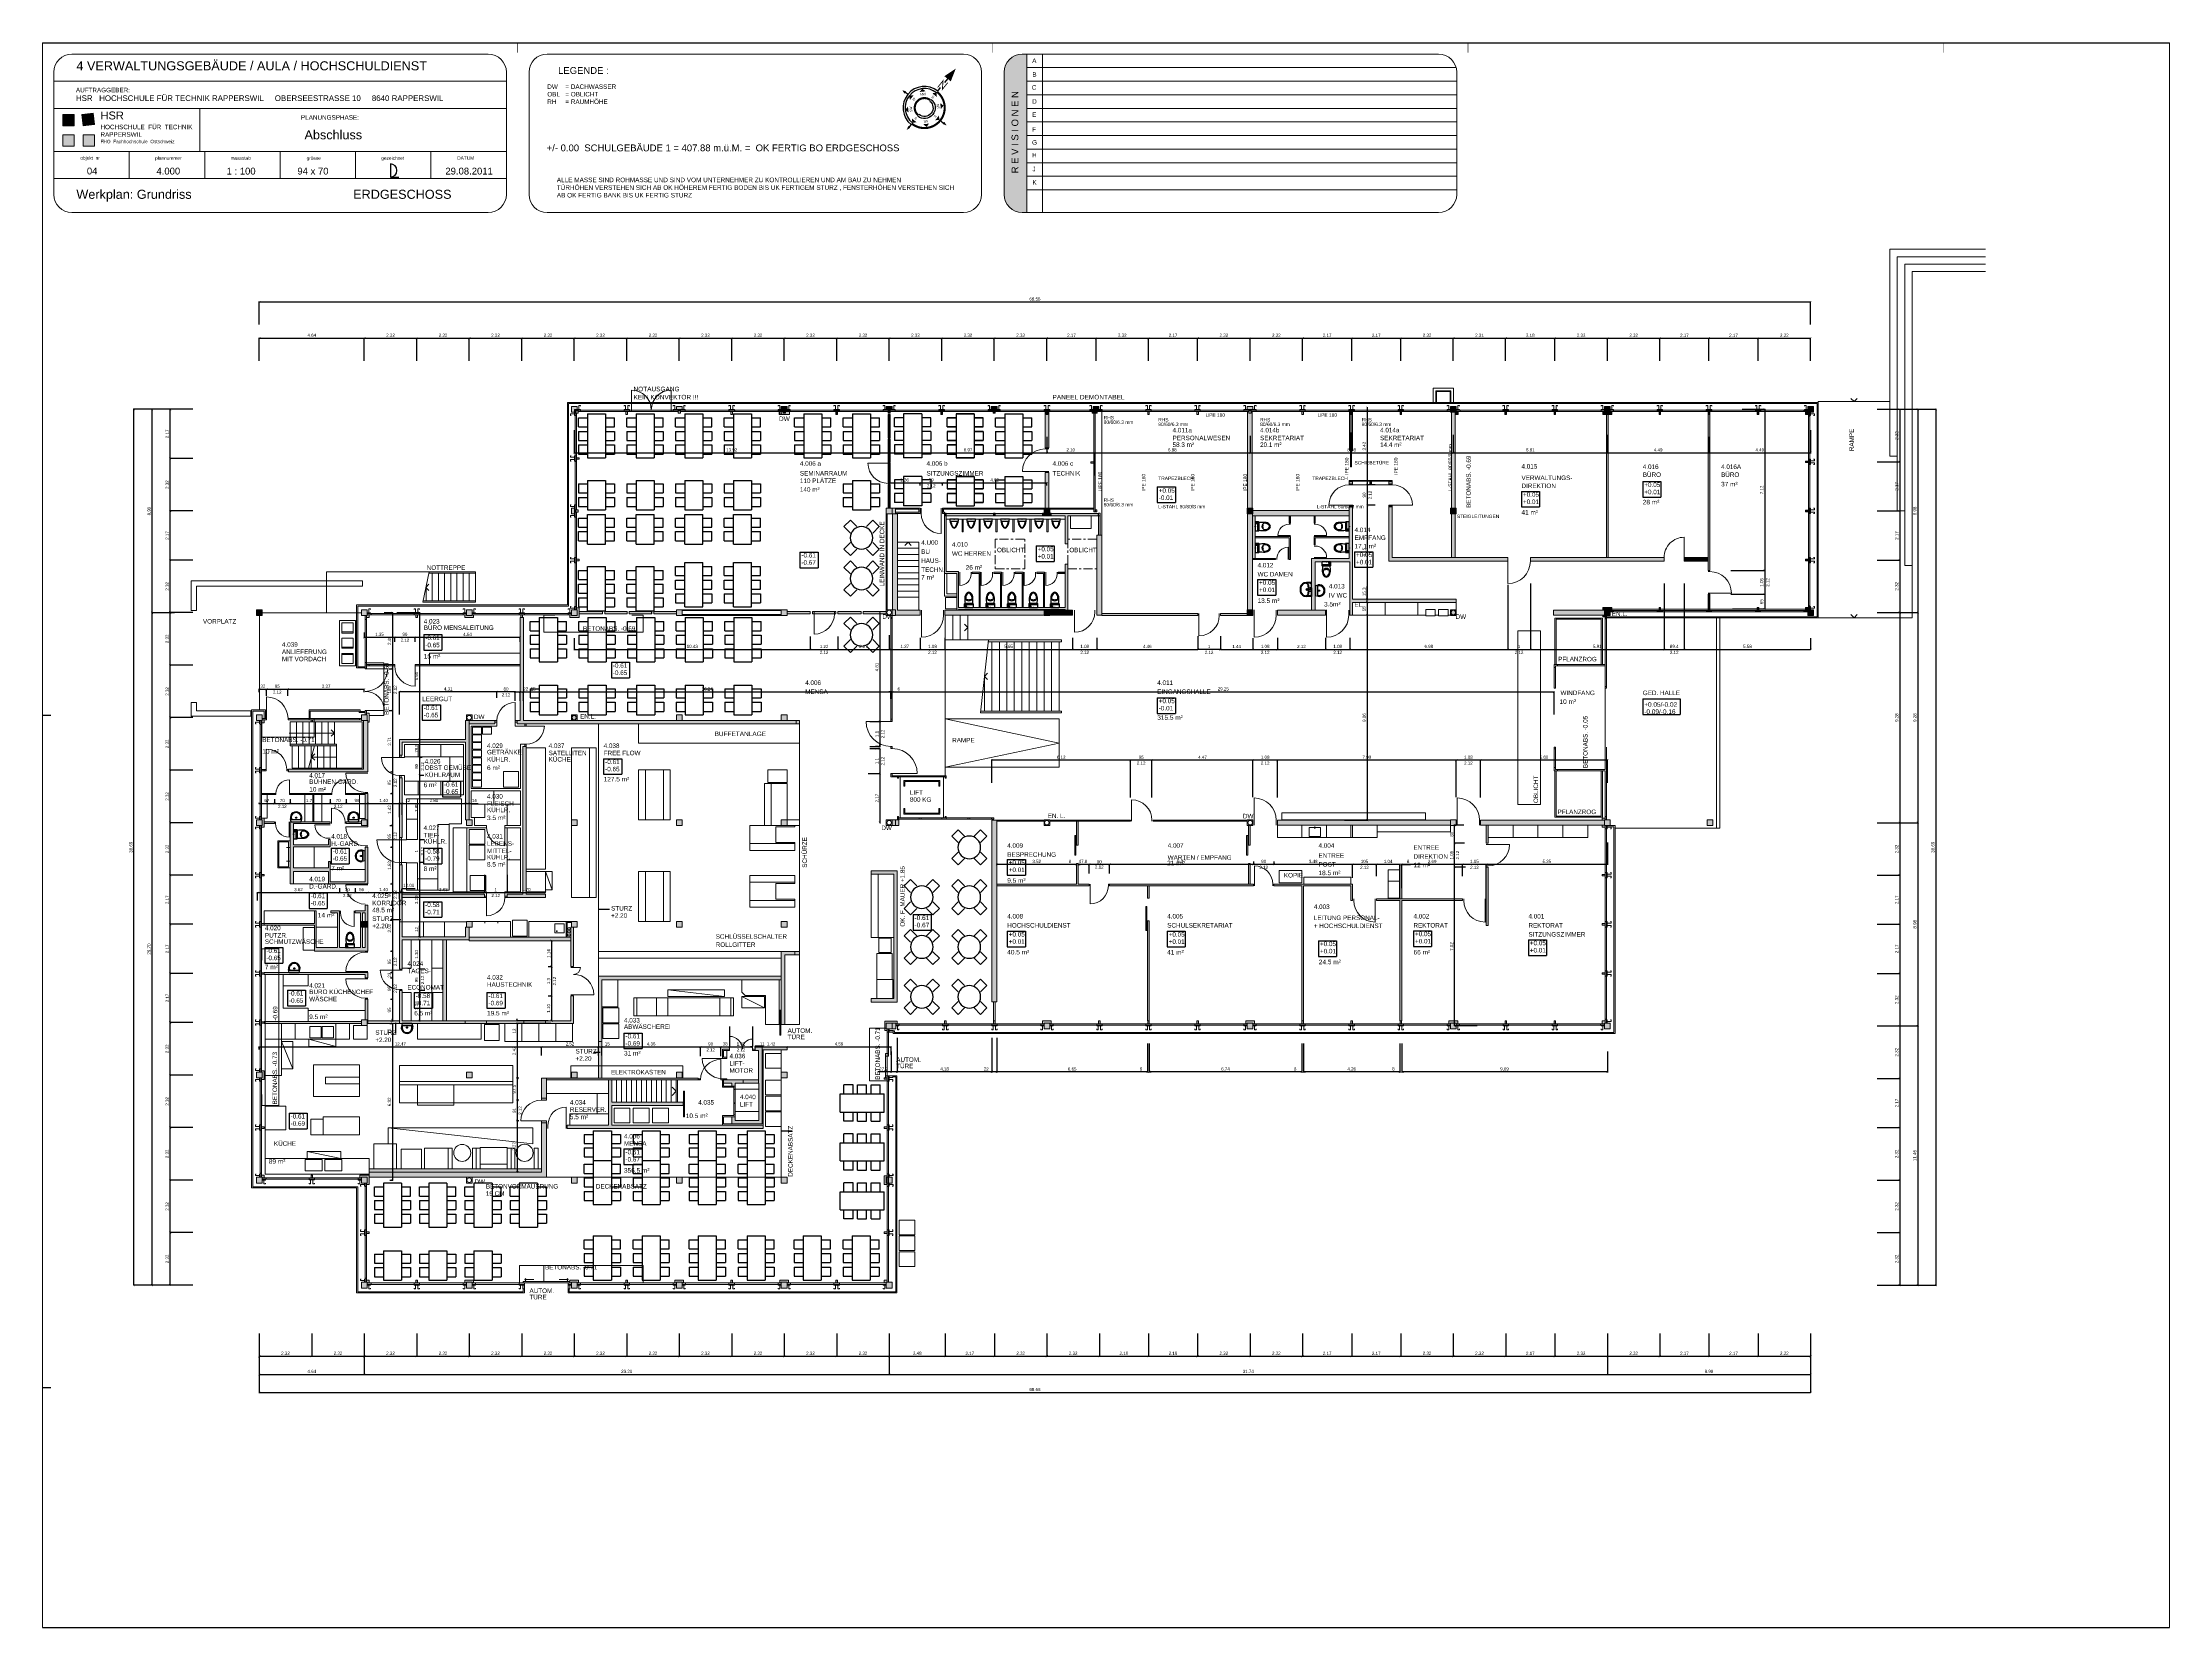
# Model space of a CAD drawing. Header units: metres. Extents: x 5.3 to 99.3, y 16.8 to 86.8.
import ezdxf
from ezdxf.enums import TextEntityAlignment as Align

# ---------------------------------------------------------------- set-up
doc = ezdxf.new("R2010")
doc.units = ezdxf.units.M
doc.linetypes.add('Linie 009', pattern=[0.6, 0.4, -0.09, 0.02, -0.09])
for name, color, linetype in [('BEMASSUNG', 7, 'Continuous'), ('GRUNDRISS', 1, 'Continuous'), ('LAYOUT', 7, 'Continuous'), ('MÖBEL', 7, 'Continuous'), ('SCHRAFFUR', 7, 'Continuous'), ('TEXT', 7, 'Continuous')]:
    doc.layers.add(name, color=color, linetype=linetype)
doc.layers.get('0').off()
doc.styles.add('0.20', font='arial.ttf', dxfattribs={"height": 0.2})
doc.styles.add('ERSTELLTER_STIL_1', font='swissc.ttf', dxfattribs={"width": 1.25})
doc.styles.add('North Arrow Text', font='BOD_R.TTF', dxfattribs={"height": 0.1})
doc.styles.get("Standard").update_dxf_attribs({"font": 'arial.ttf'})
doc.dimstyles.new('cm', dxfattribs={"dimscale": 0.1, "dimtxt": 1.4, "dimasz": 0.9, "dimexe": 0.2275, "dimexo": 10, "dimgap": 0.6, "dimtad": 1, "dimlfac": 100, "dimzin": 12, "dimdsep": 46, "dimlunit": 6, "dimtxsty": 'Standard', "dimblk": 'ARCHTICK', "dimcen": 0.09, "dimadec": 0, "dimazin": 0, "dimtfac": 1, "dimtofl": 0, "dimtmove": 0, "dimatfit": 2, "dimfxl": 15, "dimfxlon": 1, "dimtolj": 1, "dimtzin": 0, "dimarcsym": 0})
doc.dimstyles.new('m', dxfattribs={"dimscale": 0.1, "dimtxt": 1.4, "dimasz": 0.9, "dimexe": 0.2275, "dimexo": 10, "dimgap": 0.6, "dimtad": 1, "dimzin": 4, "dimdsep": 46, "dimlunit": 6, "dimtxsty": 'Standard', "dimblk": 'ARCHTICK', "dimcen": 0.09, "dimadec": 0, "dimazin": 0, "dimtfac": 1, "dimtofl": 0, "dimtmove": 0, "dimatfit": 2, "dimfxl": 10, "dimfxlon": 1, "dimtolj": 1, "dimtzin": 0, "dimarcsym": 0})
doc.dimstyles.new('Türen', dxfattribs={"dimscale": 0.1, "dimtxt": 1.4, "dimasz": 0.9, "dimexe": 0.2275, "dimexo": 10, "dimgap": 0.6, "dimtad": 1, "dimlfac": 100, "dimzin": 12, "dimdsep": 46, "dimlunit": 6, "dimtxsty": 'Standard', "dimblk": 'ARCHTICK', "dimcen": 0.09, "dimadec": 0, "dimazin": 0, "dimtfac": 1, "dimtofl": 0, "dimtmove": 0, "dimatfit": 2, "dimfxl": 1, "dimtolj": 1, "dimtzin": 0, "dimarcsym": 0})
doc.dimstyles.new('Türen_m', dxfattribs={"dimscale": 0.1, "dimtxt": 1.4, "dimasz": 0.9, "dimexe": 0.2275, "dimexo": 10, "dimgap": 0.6, "dimtad": 1, "dimzin": 12, "dimdsep": 46, "dimlunit": 6, "dimtxsty": 'Standard', "dimblk": 'ARCHTICK', "dimcen": 0.09, "dimazin": 1, "dimtfac": 1, "dimtofl": 0, "dimtmove": 0, "dimatfit": 2, "dimfxl": 1, "dimtolj": 1, "dimtzin": 0, "dimarcsym": 0})

# ---------------------------------------------------------------- blocks, each defined once
blk = doc.blocks.new('_ArchTick')
at = {"color": 0, "linetype": 'ByBlock', "const_width": 0.15}
blk.add_lwpolyline([(-0.5, -0.5), (0.5, 0.5)], dxfattribs=at)
blk = doc.blocks.new('*D3')
at = {"layer": 'BEMASSUNG', "color": 0, "lineweight": -2, "transparency": 16777216}
for p, q in [((14.896, 74.303), (14.896, 75.326)), ((14.896, 75.303), (83.456, 75.303)), ((83.456, 74.303), (83.456, 75.326))]:
    blk.add_line(p, q, dxfattribs=at)
at = {"layer": 'Defpoints', "color": 0, "lineweight": 18, "transparency": 16777216}
for p in [(83.456, 75.303), (14.896, 61.71), (83.456, 61.71)]:
    blk.add_point(p, dxfattribs=at)
at = {"layer": 'BEMASSUNG', "color": 0, "lineweight": -2, "transparency": 16777216, "xscale": 0.09000000000000001, "yscale": 0.09000000000000001, "zscale": 0.09000000000000001, "rotation": 180}
blk.add_blockref('_ArchTick', (14.896, 75.303), dxfattribs=at)
at = {"layer": 'BEMASSUNG', "color": 0, "lineweight": -2, "transparency": 16777216, "xscale": 0.09000000000000001, "yscale": 0.09000000000000001, "zscale": 0.09000000000000001}
blk.add_blockref('_ArchTick', (83.456, 75.303), dxfattribs=at)
at = {"layer": 'BEMASSUNG', "color": 0, "lineweight": 18, "transparency": 16777216, "insert": (49.176, 75.434), "char_height": 0.14, "attachment_point": 5}
blk.add_mtext('\\A1;68.56', dxfattribs=at)
blk = doc.blocks.new('*D4')
at = {"layer": 'BEMASSUNG', "color": 0, "lineweight": -2, "transparency": 16777216}
for p, q in [((14.896, 72.703), (14.896, 73.726)), ((14.896, 73.703), (19.536, 73.703)), ((19.536, 72.703), (19.536, 73.726))]:
    blk.add_line(p, q, dxfattribs=at)
at = {"layer": 'Defpoints', "color": 0, "lineweight": 18, "transparency": 16777216}
for p in [(19.536, 73.703), (14.896, 61.71), (19.536, 61.71)]:
    blk.add_point(p, dxfattribs=at)
at = {"layer": 'BEMASSUNG', "color": 0, "lineweight": -2, "transparency": 16777216, "xscale": 0.09000000000000001, "yscale": 0.09000000000000001, "zscale": 0.09000000000000001, "rotation": 180}
blk.add_blockref('_ArchTick', (14.896, 73.703), dxfattribs=at)
at = {"layer": 'BEMASSUNG', "color": 0, "lineweight": -2, "transparency": 16777216, "xscale": 0.09000000000000001, "yscale": 0.09000000000000001, "zscale": 0.09000000000000001}
blk.add_blockref('_ArchTick', (19.536, 73.703), dxfattribs=at)
at = {"layer": 'BEMASSUNG', "color": 0, "lineweight": 18, "transparency": 16777216, "insert": (17.216, 73.834), "char_height": 0.14, "attachment_point": 5}
blk.add_mtext('\\A1;4.64', dxfattribs=at)
blk = doc.blocks.new('*D5')
at = {"layer": 'BEMASSUNG', "color": 0, "lineweight": -2, "transparency": 16777216}
for p, q in [((19.536, 72.703), (19.536, 73.726)), ((19.536, 73.703), (21.856, 73.703)), ((21.856, 72.703), (21.856, 73.726))]:
    blk.add_line(p, q, dxfattribs=at)
at = {"layer": 'Defpoints', "color": 0, "lineweight": 18, "transparency": 16777216}
for p in [(21.856, 73.703), (19.536, 61.71), (21.856, 61.486)]:
    blk.add_point(p, dxfattribs=at)
at = {"layer": 'BEMASSUNG', "color": 0, "lineweight": -2, "transparency": 16777216, "xscale": 0.09000000000000001, "yscale": 0.09000000000000001, "zscale": 0.09000000000000001, "rotation": 180}
blk.add_blockref('_ArchTick', (19.536, 73.703), dxfattribs=at)
at = {"layer": 'BEMASSUNG', "color": 0, "lineweight": -2, "transparency": 16777216, "xscale": 0.09000000000000001, "yscale": 0.09000000000000001, "zscale": 0.09000000000000001}
blk.add_blockref('_ArchTick', (21.856, 73.703), dxfattribs=at)
at = {"layer": 'BEMASSUNG', "color": 0, "lineweight": 18, "transparency": 16777216, "insert": (20.696, 73.834), "char_height": 0.14, "attachment_point": 5}
blk.add_mtext('\\A1;2.32', dxfattribs=at)
blk = doc.blocks.new('*D6')
at = {"layer": 'BEMASSUNG', "color": 0, "lineweight": -2, "transparency": 16777216}
for p, q in [((21.856, 72.703), (21.856, 73.726)), ((21.856, 73.703), (24.176, 73.703)), ((24.176, 72.703), (24.176, 73.726))]:
    blk.add_line(p, q, dxfattribs=at)
at = {"layer": 'Defpoints', "color": 0, "lineweight": 18, "transparency": 16777216}
for p in [(24.176, 73.703), (21.856, 61.486), (24.176, 61.456)]:
    blk.add_point(p, dxfattribs=at)
at = {"layer": 'BEMASSUNG', "color": 0, "lineweight": -2, "transparency": 16777216, "xscale": 0.09000000000000001, "yscale": 0.09000000000000001, "zscale": 0.09000000000000001, "rotation": 180}
blk.add_blockref('_ArchTick', (21.856, 73.703), dxfattribs=at)
at = {"layer": 'BEMASSUNG', "color": 0, "lineweight": -2, "transparency": 16777216, "xscale": 0.09000000000000001, "yscale": 0.09000000000000001, "zscale": 0.09000000000000001}
blk.add_blockref('_ArchTick', (24.176, 73.703), dxfattribs=at)
at = {"layer": 'BEMASSUNG', "color": 0, "lineweight": 18, "transparency": 16777216, "insert": (23.016, 73.834), "char_height": 0.14, "attachment_point": 5}
blk.add_mtext('\\A1;2.32', dxfattribs=at)
blk = doc.blocks.new('*D7')
at = {"layer": 'BEMASSUNG', "color": 0, "lineweight": -2, "transparency": 16777216}
for p, q in [((24.176, 72.703), (24.176, 73.726)), ((24.176, 73.703), (26.496, 73.703)), ((26.496, 72.703), (26.496, 73.726))]:
    blk.add_line(p, q, dxfattribs=at)
at = {"layer": 'Defpoints', "color": 0, "lineweight": 18, "transparency": 16777216}
for p in [(26.496, 73.703), (24.176, 61.456), (26.496, 61.486)]:
    blk.add_point(p, dxfattribs=at)
at = {"layer": 'BEMASSUNG', "color": 0, "lineweight": -2, "transparency": 16777216, "xscale": 0.09000000000000001, "yscale": 0.09000000000000001, "zscale": 0.09000000000000001, "rotation": 180}
blk.add_blockref('_ArchTick', (24.176, 73.703), dxfattribs=at)
at = {"layer": 'BEMASSUNG', "color": 0, "lineweight": -2, "transparency": 16777216, "xscale": 0.09000000000000001, "yscale": 0.09000000000000001, "zscale": 0.09000000000000001}
blk.add_blockref('_ArchTick', (26.496, 73.703), dxfattribs=at)
at = {"layer": 'BEMASSUNG', "color": 0, "lineweight": 18, "transparency": 16777216, "insert": (25.336, 73.834), "char_height": 0.14, "attachment_point": 5}
blk.add_mtext('\\A1;2.32', dxfattribs=at)
blk = doc.blocks.new('*D8')
at = {"layer": 'BEMASSUNG', "color": 0, "lineweight": -2, "transparency": 16777216}
for p, q in [((26.496, 72.703), (26.496, 73.726)), ((26.496, 73.703), (28.816, 73.703)), ((28.816, 72.703), (28.816, 73.726))]:
    blk.add_line(p, q, dxfattribs=at)
at = {"layer": 'Defpoints', "color": 0, "lineweight": 18, "transparency": 16777216}
for p in [(28.816, 73.703), (26.496, 61.486), (28.816, 61.456)]:
    blk.add_point(p, dxfattribs=at)
at = {"layer": 'BEMASSUNG', "color": 0, "lineweight": -2, "transparency": 16777216, "xscale": 0.09000000000000001, "yscale": 0.09000000000000001, "zscale": 0.09000000000000001, "rotation": 180}
blk.add_blockref('_ArchTick', (26.496, 73.703), dxfattribs=at)
at = {"layer": 'BEMASSUNG', "color": 0, "lineweight": -2, "transparency": 16777216, "xscale": 0.09000000000000001, "yscale": 0.09000000000000001, "zscale": 0.09000000000000001}
blk.add_blockref('_ArchTick', (28.816, 73.703), dxfattribs=at)
at = {"layer": 'BEMASSUNG', "color": 0, "lineweight": 18, "transparency": 16777216, "insert": (27.656, 73.834), "char_height": 0.14, "attachment_point": 5}
blk.add_mtext('\\A1;2.32', dxfattribs=at)
blk = doc.blocks.new('*D9')
at = {"layer": 'BEMASSUNG', "color": 0, "lineweight": -2, "transparency": 16777216}
for p, q in [((28.816, 72.703), (28.816, 73.726)), ((28.816, 73.703), (31.136, 73.703)), ((31.136, 72.703), (31.136, 73.726))]:
    blk.add_line(p, q, dxfattribs=at)
at = {"layer": 'Defpoints', "color": 0, "lineweight": 18, "transparency": 16777216}
for p in [(31.136, 73.703), (31.136, 70.467), (28.816, 61.456)]:
    blk.add_point(p, dxfattribs=at)
at = {"layer": 'BEMASSUNG', "color": 0, "lineweight": -2, "transparency": 16777216, "xscale": 0.09000000000000001, "yscale": 0.09000000000000001, "zscale": 0.09000000000000001, "rotation": 180}
blk.add_blockref('_ArchTick', (28.816, 73.703), dxfattribs=at)
at = {"layer": 'BEMASSUNG', "color": 0, "lineweight": -2, "transparency": 16777216, "xscale": 0.09000000000000001, "yscale": 0.09000000000000001, "zscale": 0.09000000000000001}
blk.add_blockref('_ArchTick', (31.136, 73.703), dxfattribs=at)
at = {"layer": 'BEMASSUNG', "color": 0, "lineweight": 18, "transparency": 16777216, "insert": (29.976, 73.834), "char_height": 0.14, "attachment_point": 5}
blk.add_mtext('\\A1;2.32', dxfattribs=at)
blk = doc.blocks.new('*D10')
at = {"layer": 'BEMASSUNG', "color": 0, "lineweight": -2, "transparency": 16777216}
for p, q in [((31.136, 72.703), (31.136, 73.726)), ((31.136, 73.703), (33.456, 73.703)), ((33.456, 72.703), (33.456, 73.726))]:
    blk.add_line(p, q, dxfattribs=at)
at = {"layer": 'Defpoints', "color": 0, "lineweight": 18, "transparency": 16777216}
for p in [(33.456, 73.703), (31.136, 70.467), (33.456, 70.493)]:
    blk.add_point(p, dxfattribs=at)
at = {"layer": 'BEMASSUNG', "color": 0, "lineweight": -2, "transparency": 16777216, "xscale": 0.09000000000000001, "yscale": 0.09000000000000001, "zscale": 0.09000000000000001, "rotation": 180}
blk.add_blockref('_ArchTick', (31.136, 73.703), dxfattribs=at)
at = {"layer": 'BEMASSUNG', "color": 0, "lineweight": -2, "transparency": 16777216, "xscale": 0.09000000000000001, "yscale": 0.09000000000000001, "zscale": 0.09000000000000001}
blk.add_blockref('_ArchTick', (33.456, 73.703), dxfattribs=at)
at = {"layer": 'BEMASSUNG', "color": 0, "lineweight": 18, "transparency": 16777216, "insert": (32.296, 73.834), "char_height": 0.14, "attachment_point": 5}
blk.add_mtext('\\A1;2.32', dxfattribs=at)
blk = doc.blocks.new('*D11')
at = {"layer": 'BEMASSUNG', "color": 0, "lineweight": -2, "transparency": 16777216}
for p, q in [((33.456, 72.703), (33.456, 73.726)), ((33.456, 73.703), (35.776, 73.703)), ((35.776, 72.703), (35.776, 73.726))]:
    blk.add_line(p, q, dxfattribs=at)
at = {"layer": 'Defpoints', "color": 0, "lineweight": 18, "transparency": 16777216}
for p in [(35.776, 73.703), (33.456, 70.493), (35.776, 70.467)]:
    blk.add_point(p, dxfattribs=at)
at = {"layer": 'BEMASSUNG', "color": 0, "lineweight": -2, "transparency": 16777216, "xscale": 0.09000000000000001, "yscale": 0.09000000000000001, "zscale": 0.09000000000000001, "rotation": 180}
blk.add_blockref('_ArchTick', (33.456, 73.703), dxfattribs=at)
at = {"layer": 'BEMASSUNG', "color": 0, "lineweight": -2, "transparency": 16777216, "xscale": 0.09000000000000001, "yscale": 0.09000000000000001, "zscale": 0.09000000000000001}
blk.add_blockref('_ArchTick', (35.776, 73.703), dxfattribs=at)
at = {"layer": 'BEMASSUNG', "color": 0, "lineweight": 18, "transparency": 16777216, "insert": (34.616, 73.834), "char_height": 0.14, "attachment_point": 5}
blk.add_mtext('\\A1;2.32', dxfattribs=at)
blk = doc.blocks.new('*D12')
at = {"layer": 'BEMASSUNG', "color": 0, "lineweight": -2, "transparency": 16777216}
for p, q in [((35.776, 72.703), (35.776, 73.726)), ((35.776, 73.703), (38.096, 73.703)), ((38.096, 72.703), (38.096, 73.726))]:
    blk.add_line(p, q, dxfattribs=at)
at = {"layer": 'Defpoints', "color": 0, "lineweight": 18, "transparency": 16777216}
for p in [(38.096, 73.703), (35.776, 70.467), (38.096, 70.493)]:
    blk.add_point(p, dxfattribs=at)
at = {"layer": 'BEMASSUNG', "color": 0, "lineweight": -2, "transparency": 16777216, "xscale": 0.09000000000000001, "yscale": 0.09000000000000001, "zscale": 0.09000000000000001, "rotation": 180}
blk.add_blockref('_ArchTick', (35.776, 73.703), dxfattribs=at)
at = {"layer": 'BEMASSUNG', "color": 0, "lineweight": -2, "transparency": 16777216, "xscale": 0.09000000000000001, "yscale": 0.09000000000000001, "zscale": 0.09000000000000001}
blk.add_blockref('_ArchTick', (38.096, 73.703), dxfattribs=at)
at = {"layer": 'BEMASSUNG', "color": 0, "lineweight": 18, "transparency": 16777216, "insert": (36.936, 73.834), "char_height": 0.14, "attachment_point": 5}
blk.add_mtext('\\A1;2.32', dxfattribs=at)
blk = doc.blocks.new('*D13')
at = {"layer": 'BEMASSUNG', "color": 0, "lineweight": -2, "transparency": 16777216}
for p, q in [((38.096, 72.703), (38.096, 73.726)), ((38.096, 73.703), (40.416, 73.703)), ((40.416, 72.703), (40.416, 73.726))]:
    blk.add_line(p, q, dxfattribs=at)
at = {"layer": 'Defpoints', "color": 0, "lineweight": 18, "transparency": 16777216}
for p in [(40.416, 73.703), (38.096, 70.493), (40.416, 70.467)]:
    blk.add_point(p, dxfattribs=at)
at = {"layer": 'BEMASSUNG', "color": 0, "lineweight": -2, "transparency": 16777216, "xscale": 0.09000000000000001, "yscale": 0.09000000000000001, "zscale": 0.09000000000000001, "rotation": 180}
blk.add_blockref('_ArchTick', (38.096, 73.703), dxfattribs=at)
at = {"layer": 'BEMASSUNG', "color": 0, "lineweight": -2, "transparency": 16777216, "xscale": 0.09000000000000001, "yscale": 0.09000000000000001, "zscale": 0.09000000000000001}
blk.add_blockref('_ArchTick', (40.416, 73.703), dxfattribs=at)
at = {"layer": 'BEMASSUNG', "color": 0, "lineweight": 18, "transparency": 16777216, "insert": (39.256, 73.834), "char_height": 0.14, "attachment_point": 5}
blk.add_mtext('\\A1;2.32', dxfattribs=at)
blk = doc.blocks.new('*D14')
at = {"layer": 'BEMASSUNG', "color": 0, "lineweight": -2, "transparency": 16777216}
for p, q in [((40.416, 72.703), (40.416, 73.726)), ((40.416, 73.703), (42.736, 73.703)), ((42.736, 72.703), (42.736, 73.726))]:
    blk.add_line(p, q, dxfattribs=at)
at = {"layer": 'Defpoints', "color": 0, "lineweight": 18, "transparency": 16777216}
for p in [(42.736, 73.703), (40.416, 70.467), (42.736, 70.493)]:
    blk.add_point(p, dxfattribs=at)
at = {"layer": 'BEMASSUNG', "color": 0, "lineweight": -2, "transparency": 16777216, "xscale": 0.09000000000000001, "yscale": 0.09000000000000001, "zscale": 0.09000000000000001, "rotation": 180}
blk.add_blockref('_ArchTick', (40.416, 73.703), dxfattribs=at)
at = {"layer": 'BEMASSUNG', "color": 0, "lineweight": -2, "transparency": 16777216, "xscale": 0.09000000000000001, "yscale": 0.09000000000000001, "zscale": 0.09000000000000001}
blk.add_blockref('_ArchTick', (42.736, 73.703), dxfattribs=at)
at = {"layer": 'BEMASSUNG', "color": 0, "lineweight": 18, "transparency": 16777216, "insert": (41.576, 73.834), "char_height": 0.14, "attachment_point": 5}
blk.add_mtext('\\A1;2.32', dxfattribs=at)
blk = doc.blocks.new('*D15')
at = {"layer": 'BEMASSUNG', "color": 0, "lineweight": -2, "transparency": 16777216}
for p, q in [((42.736, 72.703), (42.736, 73.726)), ((42.736, 73.703), (45.056, 73.703)), ((45.056, 72.703), (45.056, 73.726))]:
    blk.add_line(p, q, dxfattribs=at)
at = {"layer": 'Defpoints', "color": 0, "lineweight": 18, "transparency": 16777216}
for p in [(45.056, 73.703), (42.736, 70.493), (45.056, 70.467)]:
    blk.add_point(p, dxfattribs=at)
at = {"layer": 'BEMASSUNG', "color": 0, "lineweight": -2, "transparency": 16777216, "xscale": 0.09000000000000001, "yscale": 0.09000000000000001, "zscale": 0.09000000000000001, "rotation": 180}
blk.add_blockref('_ArchTick', (42.736, 73.703), dxfattribs=at)
at = {"layer": 'BEMASSUNG', "color": 0, "lineweight": -2, "transparency": 16777216, "xscale": 0.09000000000000001, "yscale": 0.09000000000000001, "zscale": 0.09000000000000001}
blk.add_blockref('_ArchTick', (45.056, 73.703), dxfattribs=at)
at = {"layer": 'BEMASSUNG', "color": 0, "lineweight": 18, "transparency": 16777216, "insert": (43.896, 73.834), "char_height": 0.14, "attachment_point": 5}
blk.add_mtext('\\A1;2.32', dxfattribs=at)
blk = doc.blocks.new('*D16')
at = {"layer": 'BEMASSUNG', "color": 0, "lineweight": -2, "transparency": 16777216}
for p, q in [((45.056, 72.703), (45.056, 73.726)), ((45.056, 73.703), (47.376, 73.703)), ((47.376, 72.703), (47.376, 73.726))]:
    blk.add_line(p, q, dxfattribs=at)
at = {"layer": 'Defpoints', "color": 0, "lineweight": 18, "transparency": 16777216}
for p in [(47.376, 73.703), (45.056, 70.467), (47.376, 70.493)]:
    blk.add_point(p, dxfattribs=at)
at = {"layer": 'BEMASSUNG', "color": 0, "lineweight": -2, "transparency": 16777216, "xscale": 0.09000000000000001, "yscale": 0.09000000000000001, "zscale": 0.09000000000000001, "rotation": 180}
blk.add_blockref('_ArchTick', (45.056, 73.703), dxfattribs=at)
at = {"layer": 'BEMASSUNG', "color": 0, "lineweight": -2, "transparency": 16777216, "xscale": 0.09000000000000001, "yscale": 0.09000000000000001, "zscale": 0.09000000000000001}
blk.add_blockref('_ArchTick', (47.376, 73.703), dxfattribs=at)
at = {"layer": 'BEMASSUNG', "color": 0, "lineweight": 18, "transparency": 16777216, "insert": (46.216, 73.834), "char_height": 0.14, "attachment_point": 5}
blk.add_mtext('\\A1;2.32', dxfattribs=at)
blk = doc.blocks.new('*D17')
at = {"layer": 'BEMASSUNG', "color": 0, "lineweight": -2, "transparency": 16777216}
for p, q in [((47.376, 72.703), (47.376, 73.726)), ((47.376, 73.703), (49.708, 73.703)), ((49.708, 72.703), (49.708, 73.726))]:
    blk.add_line(p, q, dxfattribs=at)
at = {"layer": 'Defpoints', "color": 0, "lineweight": 18, "transparency": 16777216}
for p in [(49.708, 73.703), (47.376, 70.493), (49.708, 70.467)]:
    blk.add_point(p, dxfattribs=at)
at = {"layer": 'BEMASSUNG', "color": 0, "lineweight": -2, "transparency": 16777216, "xscale": 0.09000000000000001, "yscale": 0.09000000000000001, "zscale": 0.09000000000000001, "rotation": 180}
blk.add_blockref('_ArchTick', (47.376, 73.703), dxfattribs=at)
at = {"layer": 'BEMASSUNG', "color": 0, "lineweight": -2, "transparency": 16777216, "xscale": 0.09000000000000001, "yscale": 0.09000000000000001, "zscale": 0.09000000000000001}
blk.add_blockref('_ArchTick', (49.708, 73.703), dxfattribs=at)
at = {"layer": 'BEMASSUNG', "color": 0, "lineweight": 18, "transparency": 16777216, "insert": (48.542, 73.834), "char_height": 0.14, "attachment_point": 5}
blk.add_mtext('\\A1;2.33', dxfattribs=at)
blk = doc.blocks.new('*D18')
at = {"layer": 'BEMASSUNG', "color": 0, "lineweight": -2, "transparency": 16777216}
for p, q in [((49.708, 72.703), (49.708, 73.726)), ((49.708, 73.703), (51.876, 73.703)), ((51.876, 72.703), (51.876, 73.726))]:
    blk.add_line(p, q, dxfattribs=at)
at = {"layer": 'Defpoints', "color": 0, "lineweight": 18, "transparency": 16777216}
for p in [(51.876, 73.703), (51.876, 70.69), (49.708, 70.467)]:
    blk.add_point(p, dxfattribs=at)
at = {"layer": 'BEMASSUNG', "color": 0, "lineweight": -2, "transparency": 16777216, "xscale": 0.09000000000000001, "yscale": 0.09000000000000001, "zscale": 0.09000000000000001, "rotation": 180}
blk.add_blockref('_ArchTick', (49.708, 73.703), dxfattribs=at)
at = {"layer": 'BEMASSUNG', "color": 0, "lineweight": -2, "transparency": 16777216, "xscale": 0.09000000000000001, "yscale": 0.09000000000000001, "zscale": 0.09000000000000001}
blk.add_blockref('_ArchTick', (51.876, 73.703), dxfattribs=at)
at = {"layer": 'BEMASSUNG', "color": 0, "lineweight": 18, "transparency": 16777216, "insert": (50.792, 73.833), "char_height": 0.14, "attachment_point": 5}
blk.add_mtext('\\A1;2.17', dxfattribs=at)
blk = doc.blocks.new('*D19')
at = {"layer": 'BEMASSUNG', "color": 0, "lineweight": -2, "transparency": 16777216}
for p, q in [((51.876, 72.703), (51.876, 73.726)), ((51.876, 73.703), (54.196, 73.703)), ((54.196, 72.703), (54.196, 73.726))]:
    blk.add_line(p, q, dxfattribs=at)
at = {"layer": 'Defpoints', "color": 0, "lineweight": 18, "transparency": 16777216}
for p in [(54.196, 73.703), (51.876, 70.69), (54.196, 70.467)]:
    blk.add_point(p, dxfattribs=at)
at = {"layer": 'BEMASSUNG', "color": 0, "lineweight": -2, "transparency": 16777216, "xscale": 0.09000000000000001, "yscale": 0.09000000000000001, "zscale": 0.09000000000000001, "rotation": 180}
blk.add_blockref('_ArchTick', (51.876, 73.703), dxfattribs=at)
at = {"layer": 'BEMASSUNG', "color": 0, "lineweight": -2, "transparency": 16777216, "xscale": 0.09000000000000001, "yscale": 0.09000000000000001, "zscale": 0.09000000000000001}
blk.add_blockref('_ArchTick', (54.196, 73.703), dxfattribs=at)
at = {"layer": 'BEMASSUNG', "color": 0, "lineweight": 18, "transparency": 16777216, "insert": (53.036, 73.834), "char_height": 0.14, "attachment_point": 5}
blk.add_mtext('\\A1;2.32', dxfattribs=at)
blk = doc.blocks.new('*D20')
at = {"layer": 'BEMASSUNG', "color": 0, "lineweight": -2, "transparency": 16777216}
for p, q in [((54.196, 72.703), (54.196, 73.726)), ((54.196, 73.703), (56.366, 73.703)), ((56.366, 72.703), (56.366, 73.726))]:
    blk.add_line(p, q, dxfattribs=at)
at = {"layer": 'Defpoints', "color": 0, "lineweight": 18, "transparency": 16777216}
for p in [(56.366, 73.703), (54.196, 70.467), (56.366, 70.467)]:
    blk.add_point(p, dxfattribs=at)
at = {"layer": 'BEMASSUNG', "color": 0, "lineweight": -2, "transparency": 16777216, "xscale": 0.09000000000000001, "yscale": 0.09000000000000001, "zscale": 0.09000000000000001, "rotation": 180}
blk.add_blockref('_ArchTick', (54.196, 73.703), dxfattribs=at)
at = {"layer": 'BEMASSUNG', "color": 0, "lineweight": -2, "transparency": 16777216, "xscale": 0.09000000000000001, "yscale": 0.09000000000000001, "zscale": 0.09000000000000001}
blk.add_blockref('_ArchTick', (56.366, 73.703), dxfattribs=at)
at = {"layer": 'BEMASSUNG', "color": 0, "lineweight": 18, "transparency": 16777216, "insert": (55.281, 73.833), "char_height": 0.14, "attachment_point": 5}
blk.add_mtext('\\A1;2.17', dxfattribs=at)
blk = doc.blocks.new('*D21')
at = {"layer": 'BEMASSUNG', "color": 0, "lineweight": -2, "transparency": 16777216}
for p, q in [((56.366, 72.703), (56.366, 73.726)), ((56.366, 73.703), (58.686, 73.703)), ((58.686, 72.703), (58.686, 73.726))]:
    blk.add_line(p, q, dxfattribs=at)
at = {"layer": 'Defpoints', "color": 0, "lineweight": 18, "transparency": 16777216}
for p in [(58.686, 73.703), (56.366, 70.467), (58.686, 70.493)]:
    blk.add_point(p, dxfattribs=at)
at = {"layer": 'BEMASSUNG', "color": 0, "lineweight": -2, "transparency": 16777216, "xscale": 0.09000000000000001, "yscale": 0.09000000000000001, "zscale": 0.09000000000000001, "rotation": 180}
blk.add_blockref('_ArchTick', (56.366, 73.703), dxfattribs=at)
at = {"layer": 'BEMASSUNG', "color": 0, "lineweight": -2, "transparency": 16777216, "xscale": 0.09000000000000001, "yscale": 0.09000000000000001, "zscale": 0.09000000000000001}
blk.add_blockref('_ArchTick', (58.686, 73.703), dxfattribs=at)
at = {"layer": 'BEMASSUNG', "color": 0, "lineweight": 18, "transparency": 16777216, "insert": (57.526, 73.834), "char_height": 0.14, "attachment_point": 5}
blk.add_mtext('\\A1;2.32', dxfattribs=at)
blk = doc.blocks.new('*D22')
at = {"layer": 'BEMASSUNG', "color": 0, "lineweight": -2, "transparency": 16777216}
for p, q in [((58.686, 72.703), (58.686, 73.726)), ((58.686, 73.703), (61.006, 73.703)), ((61.006, 72.703), (61.006, 73.726))]:
    blk.add_line(p, q, dxfattribs=at)
at = {"layer": 'Defpoints', "color": 0, "lineweight": 18, "transparency": 16777216}
for p in [(61.006, 73.703), (58.686, 70.493), (61.006, 70.467)]:
    blk.add_point(p, dxfattribs=at)
at = {"layer": 'BEMASSUNG', "color": 0, "lineweight": -2, "transparency": 16777216, "xscale": 0.09000000000000001, "yscale": 0.09000000000000001, "zscale": 0.09000000000000001, "rotation": 180}
blk.add_blockref('_ArchTick', (58.686, 73.703), dxfattribs=at)
at = {"layer": 'BEMASSUNG', "color": 0, "lineweight": -2, "transparency": 16777216, "xscale": 0.09000000000000001, "yscale": 0.09000000000000001, "zscale": 0.09000000000000001}
blk.add_blockref('_ArchTick', (61.006, 73.703), dxfattribs=at)
at = {"layer": 'BEMASSUNG', "color": 0, "lineweight": 18, "transparency": 16777216, "insert": (59.846, 73.834), "char_height": 0.14, "attachment_point": 5}
blk.add_mtext('\\A1;2.32', dxfattribs=at)
blk = doc.blocks.new('*D23')
at = {"layer": 'BEMASSUNG', "color": 0, "lineweight": -2, "transparency": 16777216}
for p, q in [((61.006, 72.703), (61.006, 73.726)), ((61.006, 73.703), (63.176, 73.703)), ((63.176, 72.703), (63.176, 73.726))]:
    blk.add_line(p, q, dxfattribs=at)
at = {"layer": 'Defpoints', "color": 0, "lineweight": 18, "transparency": 16777216}
for p in [(63.176, 73.703), (61.006, 70.467), (63.176, 70.467)]:
    blk.add_point(p, dxfattribs=at)
at = {"layer": 'BEMASSUNG', "color": 0, "lineweight": -2, "transparency": 16777216, "xscale": 0.09000000000000001, "yscale": 0.09000000000000001, "zscale": 0.09000000000000001, "rotation": 180}
blk.add_blockref('_ArchTick', (61.006, 73.703), dxfattribs=at)
at = {"layer": 'BEMASSUNG', "color": 0, "lineweight": -2, "transparency": 16777216, "xscale": 0.09000000000000001, "yscale": 0.09000000000000001, "zscale": 0.09000000000000001}
blk.add_blockref('_ArchTick', (63.176, 73.703), dxfattribs=at)
at = {"layer": 'BEMASSUNG', "color": 0, "lineweight": 18, "transparency": 16777216, "insert": (62.091, 73.833), "char_height": 0.14, "attachment_point": 5}
blk.add_mtext('\\A1;2.17', dxfattribs=at)
blk = doc.blocks.new('*D24')
at = {"layer": 'BEMASSUNG', "color": 0, "lineweight": -2, "transparency": 16777216}
for p, q in [((63.176, 72.703), (63.176, 73.726)), ((63.176, 73.703), (65.346, 73.703)), ((65.346, 72.703), (65.346, 73.726))]:
    blk.add_line(p, q, dxfattribs=at)
at = {"layer": 'Defpoints', "color": 0, "lineweight": 18, "transparency": 16777216}
for p in [(65.346, 73.703), (63.176, 70.467), (65.346, 70.467)]:
    blk.add_point(p, dxfattribs=at)
at = {"layer": 'BEMASSUNG', "color": 0, "lineweight": -2, "transparency": 16777216, "xscale": 0.09000000000000001, "yscale": 0.09000000000000001, "zscale": 0.09000000000000001, "rotation": 180}
blk.add_blockref('_ArchTick', (63.176, 73.703), dxfattribs=at)
at = {"layer": 'BEMASSUNG', "color": 0, "lineweight": -2, "transparency": 16777216, "xscale": 0.09000000000000001, "yscale": 0.09000000000000001, "zscale": 0.09000000000000001}
blk.add_blockref('_ArchTick', (65.346, 73.703), dxfattribs=at)
at = {"layer": 'BEMASSUNG', "color": 0, "lineweight": 18, "transparency": 16777216, "insert": (64.261, 73.833), "char_height": 0.14, "attachment_point": 5}
blk.add_mtext('\\A1;2.17', dxfattribs=at)
blk = doc.blocks.new('*D25')
at = {"layer": 'BEMASSUNG', "color": 0, "lineweight": -2, "transparency": 16777216}
for p, q in [((65.346, 72.703), (65.346, 73.726)), ((65.346, 73.703), (67.667, 73.703)), ((67.667, 72.703), (67.667, 73.726))]:
    blk.add_line(p, q, dxfattribs=at)
at = {"layer": 'Defpoints', "color": 0, "lineweight": 18, "transparency": 16777216}
for p in [(67.667, 73.703), (65.346, 70.467), (67.667, 70.436)]:
    blk.add_point(p, dxfattribs=at)
at = {"layer": 'BEMASSUNG', "color": 0, "lineweight": -2, "transparency": 16777216, "xscale": 0.09000000000000001, "yscale": 0.09000000000000001, "zscale": 0.09000000000000001, "rotation": 180}
blk.add_blockref('_ArchTick', (65.346, 73.703), dxfattribs=at)
at = {"layer": 'BEMASSUNG', "color": 0, "lineweight": -2, "transparency": 16777216, "xscale": 0.09000000000000001, "yscale": 0.09000000000000001, "zscale": 0.09000000000000001}
blk.add_blockref('_ArchTick', (67.667, 73.703), dxfattribs=at)
at = {"layer": 'BEMASSUNG', "color": 0, "lineweight": 18, "transparency": 16777216, "insert": (66.507, 73.834), "char_height": 0.14, "attachment_point": 5}
blk.add_mtext('\\A1;2.32', dxfattribs=at)
blk = doc.blocks.new('*D26')
at = {"layer": 'BEMASSUNG', "color": 0, "lineweight": -2, "transparency": 16777216}
for p, q in [((67.667, 72.703), (67.667, 73.726)), ((67.667, 73.703), (69.98, 73.703)), ((69.98, 72.703), (69.98, 73.726))]:
    blk.add_line(p, q, dxfattribs=at)
at = {"layer": 'Defpoints', "color": 0, "lineweight": 18, "transparency": 16777216}
for p in [(69.98, 73.703), (67.667, 70.436), (69.98, 70.34)]:
    blk.add_point(p, dxfattribs=at)
at = {"layer": 'BEMASSUNG', "color": 0, "lineweight": -2, "transparency": 16777216, "xscale": 0.09000000000000001, "yscale": 0.09000000000000001, "zscale": 0.09000000000000001, "rotation": 180}
blk.add_blockref('_ArchTick', (67.667, 73.703), dxfattribs=at)
at = {"layer": 'BEMASSUNG', "color": 0, "lineweight": -2, "transparency": 16777216, "xscale": 0.09000000000000001, "yscale": 0.09000000000000001, "zscale": 0.09000000000000001}
blk.add_blockref('_ArchTick', (69.98, 73.703), dxfattribs=at)
at = {"layer": 'BEMASSUNG', "color": 0, "lineweight": 18, "transparency": 16777216, "insert": (68.823, 73.834), "char_height": 0.14, "attachment_point": 5}
blk.add_mtext('\\A1;2.31', dxfattribs=at)
blk = doc.blocks.new('*D27')
at = {"layer": 'BEMASSUNG', "color": 0, "lineweight": -2, "transparency": 16777216}
for p, q in [((69.98, 72.703), (69.98, 73.726)), ((69.98, 73.703), (72.156, 73.703)), ((72.156, 72.703), (72.156, 73.726))]:
    blk.add_line(p, q, dxfattribs=at)
at = {"layer": 'Defpoints', "color": 0, "lineweight": 18, "transparency": 16777216}
for p in [(72.156, 73.703), (69.98, 70.34), (72.156, 70.34)]:
    blk.add_point(p, dxfattribs=at)
at = {"layer": 'BEMASSUNG', "color": 0, "lineweight": -2, "transparency": 16777216, "xscale": 0.09000000000000001, "yscale": 0.09000000000000001, "zscale": 0.09000000000000001, "rotation": 180}
blk.add_blockref('_ArchTick', (69.98, 73.703), dxfattribs=at)
at = {"layer": 'BEMASSUNG', "color": 0, "lineweight": -2, "transparency": 16777216, "xscale": 0.09000000000000001, "yscale": 0.09000000000000001, "zscale": 0.09000000000000001}
blk.add_blockref('_ArchTick', (72.156, 73.703), dxfattribs=at)
at = {"layer": 'BEMASSUNG', "color": 0, "lineweight": 18, "transparency": 16777216, "insert": (71.068, 73.834), "char_height": 0.14, "attachment_point": 5}
blk.add_mtext('\\A1;2.18', dxfattribs=at)
blk = doc.blocks.new('*D28')
at = {"layer": 'BEMASSUNG', "color": 0, "lineweight": -2, "transparency": 16777216}
for p, q in [((72.156, 72.703), (72.156, 73.726)), ((72.156, 73.703), (74.476, 73.703)), ((74.476, 72.703), (74.476, 73.726))]:
    blk.add_line(p, q, dxfattribs=at)
at = {"layer": 'Defpoints', "color": 0, "lineweight": 18, "transparency": 16777216}
for p in [(74.476, 73.703), (74.476, 70.69), (72.156, 70.34)]:
    blk.add_point(p, dxfattribs=at)
at = {"layer": 'BEMASSUNG', "color": 0, "lineweight": -2, "transparency": 16777216, "xscale": 0.09000000000000001, "yscale": 0.09000000000000001, "zscale": 0.09000000000000001, "rotation": 180}
blk.add_blockref('_ArchTick', (72.156, 73.703), dxfattribs=at)
at = {"layer": 'BEMASSUNG', "color": 0, "lineweight": -2, "transparency": 16777216, "xscale": 0.09000000000000001, "yscale": 0.09000000000000001, "zscale": 0.09000000000000001}
blk.add_blockref('_ArchTick', (74.476, 73.703), dxfattribs=at)
at = {"layer": 'BEMASSUNG', "color": 0, "lineweight": 18, "transparency": 16777216, "insert": (73.316, 73.834), "char_height": 0.14, "attachment_point": 5}
blk.add_mtext('\\A1;2.32', dxfattribs=at)
blk = doc.blocks.new('*D29')
at = {"layer": 'BEMASSUNG', "color": 0, "lineweight": -2, "transparency": 16777216}
for p, q in [((74.476, 72.703), (74.476, 73.726)), ((74.476, 73.703), (76.796, 73.703)), ((76.796, 72.703), (76.796, 73.726))]:
    blk.add_line(p, q, dxfattribs=at)
at = {"layer": 'Defpoints', "color": 0, "lineweight": 18, "transparency": 16777216}
for p in [(76.796, 73.703), (74.476, 70.69), (76.796, 70.467)]:
    blk.add_point(p, dxfattribs=at)
at = {"layer": 'BEMASSUNG', "color": 0, "lineweight": -2, "transparency": 16777216, "xscale": 0.09000000000000001, "yscale": 0.09000000000000001, "zscale": 0.09000000000000001, "rotation": 180}
blk.add_blockref('_ArchTick', (74.476, 73.703), dxfattribs=at)
at = {"layer": 'BEMASSUNG', "color": 0, "lineweight": -2, "transparency": 16777216, "xscale": 0.09000000000000001, "yscale": 0.09000000000000001, "zscale": 0.09000000000000001}
blk.add_blockref('_ArchTick', (76.796, 73.703), dxfattribs=at)
at = {"layer": 'BEMASSUNG', "color": 0, "lineweight": 18, "transparency": 16777216, "insert": (75.636, 73.834), "char_height": 0.14, "attachment_point": 5}
blk.add_mtext('\\A1;2.32', dxfattribs=at)
blk = doc.blocks.new('*D30')
at = {"layer": 'BEMASSUNG', "color": 0, "lineweight": -2, "transparency": 16777216}
for p, q in [((76.796, 72.703), (76.796, 73.726)), ((76.796, 73.703), (78.966, 73.703)), ((78.966, 72.703), (78.966, 73.726))]:
    blk.add_line(p, q, dxfattribs=at)
at = {"layer": 'Defpoints', "color": 0, "lineweight": 18, "transparency": 16777216}
for p in [(78.966, 73.703), (76.796, 70.467), (78.966, 70.467)]:
    blk.add_point(p, dxfattribs=at)
at = {"layer": 'BEMASSUNG', "color": 0, "lineweight": -2, "transparency": 16777216, "xscale": 0.09000000000000001, "yscale": 0.09000000000000001, "zscale": 0.09000000000000001, "rotation": 180}
blk.add_blockref('_ArchTick', (76.796, 73.703), dxfattribs=at)
at = {"layer": 'BEMASSUNG', "color": 0, "lineweight": -2, "transparency": 16777216, "xscale": 0.09000000000000001, "yscale": 0.09000000000000001, "zscale": 0.09000000000000001}
blk.add_blockref('_ArchTick', (78.966, 73.703), dxfattribs=at)
at = {"layer": 'BEMASSUNG', "color": 0, "lineweight": 18, "transparency": 16777216, "insert": (77.881, 73.833), "char_height": 0.14, "attachment_point": 5}
blk.add_mtext('\\A1;2.17', dxfattribs=at)
blk = doc.blocks.new('*D31')
at = {"layer": 'BEMASSUNG', "color": 0, "lineweight": -2, "transparency": 16777216}
for p, q in [((78.966, 72.703), (78.966, 73.726)), ((78.966, 73.703), (81.136, 73.703)), ((81.136, 72.703), (81.136, 73.726))]:
    blk.add_line(p, q, dxfattribs=at)
at = {"layer": 'Defpoints', "color": 0, "lineweight": 18, "transparency": 16777216}
for p in [(81.136, 73.703), (78.966, 70.467), (81.136, 70.467)]:
    blk.add_point(p, dxfattribs=at)
at = {"layer": 'BEMASSUNG', "color": 0, "lineweight": -2, "transparency": 16777216, "xscale": 0.09000000000000001, "yscale": 0.09000000000000001, "zscale": 0.09000000000000001, "rotation": 180}
blk.add_blockref('_ArchTick', (78.966, 73.703), dxfattribs=at)
at = {"layer": 'BEMASSUNG', "color": 0, "lineweight": -2, "transparency": 16777216, "xscale": 0.09000000000000001, "yscale": 0.09000000000000001, "zscale": 0.09000000000000001}
blk.add_blockref('_ArchTick', (81.136, 73.703), dxfattribs=at)
at = {"layer": 'BEMASSUNG', "color": 0, "lineweight": 18, "transparency": 16777216, "insert": (80.051, 73.833), "char_height": 0.14, "attachment_point": 5}
blk.add_mtext('\\A1;2.17', dxfattribs=at)
blk = doc.blocks.new('*D32')
at = {"layer": 'BEMASSUNG', "color": 0, "lineweight": -2, "transparency": 16777216}
for p, q in [((81.136, 72.703), (81.136, 73.726)), ((81.136, 73.703), (83.456, 73.703)), ((83.456, 72.703), (83.456, 73.726))]:
    blk.add_line(p, q, dxfattribs=at)
at = {"layer": 'Defpoints', "color": 0, "lineweight": 18, "transparency": 16777216}
for p in [(83.456, 73.703), (83.456, 70.69), (81.136, 70.467)]:
    blk.add_point(p, dxfattribs=at)
at = {"layer": 'BEMASSUNG', "color": 0, "lineweight": -2, "transparency": 16777216, "xscale": 0.09000000000000001, "yscale": 0.09000000000000001, "zscale": 0.09000000000000001, "rotation": 180}
blk.add_blockref('_ArchTick', (81.136, 73.703), dxfattribs=at)
at = {"layer": 'BEMASSUNG', "color": 0, "lineweight": -2, "transparency": 16777216, "xscale": 0.09000000000000001, "yscale": 0.09000000000000001, "zscale": 0.09000000000000001}
blk.add_blockref('_ArchTick', (83.456, 73.703), dxfattribs=at)
at = {"layer": 'BEMASSUNG', "color": 0, "lineweight": 18, "transparency": 16777216, "insert": (82.296, 73.834), "char_height": 0.14, "attachment_point": 5}
blk.add_mtext('\\A1;2.32', dxfattribs=at)
blk = doc.blocks.new('*D33')
at = {"layer": 'BEMASSUNG', "color": 0, "lineweight": -2, "transparency": 16777216}
for p, q in [((11.956, 34.193), (10.933, 34.193)), ((10.956, 31.873), (10.956, 34.193)), ((11.956, 31.873), (10.933, 31.873))]:
    blk.add_line(p, q, dxfattribs=at)
at = {"layer": 'Defpoints', "color": 0, "lineweight": 18, "transparency": 16777216}
for p in [(10.956, 34.193), (19.573, 34.193), (19.409, 31.873)]:
    blk.add_point(p, dxfattribs=at)
at = {"layer": 'BEMASSUNG', "color": 0, "lineweight": -2, "transparency": 16777216, "xscale": 0.09000000000000001, "yscale": 0.09000000000000001, "zscale": 0.09000000000000001}
for p, rotation in [((10.956, 34.193), 90), ((10.956, 31.873), 270)]:
    blk.add_blockref('_ArchTick', p, dxfattribs=dict(at, rotation=rotation))
at = {"layer": 'BEMASSUNG', "color": 0, "lineweight": 18, "transparency": 16777216, "insert": (10.825, 33.033), "char_height": 0.14, "attachment_point": 5, "rotation": 90}
blk.add_mtext('\\A1;2.32', dxfattribs=at)
blk = doc.blocks.new('*D34')
at = {"layer": 'BEMASSUNG', "color": 0, "lineweight": -2, "transparency": 16777216}
for p, q in [((11.956, 36.513), (10.933, 36.513)), ((10.956, 34.193), (10.956, 36.513)), ((11.956, 34.193), (10.933, 34.193))]:
    blk.add_line(p, q, dxfattribs=at)
at = {"layer": 'Defpoints', "color": 0, "lineweight": 18, "transparency": 16777216}
for p in [(10.956, 36.513), (14.769, 36.513), (19.573, 34.193)]:
    blk.add_point(p, dxfattribs=at)
at = {"layer": 'BEMASSUNG', "color": 0, "lineweight": -2, "transparency": 16777216, "xscale": 0.09000000000000001, "yscale": 0.09000000000000001, "zscale": 0.09000000000000001}
for p, rotation in [((10.956, 36.513), 90), ((10.956, 34.193), 270)]:
    blk.add_blockref('_ArchTick', p, dxfattribs=dict(at, rotation=rotation))
at = {"layer": 'BEMASSUNG', "color": 0, "lineweight": 18, "transparency": 16777216, "insert": (10.825, 35.353), "char_height": 0.14, "attachment_point": 5, "rotation": 90}
blk.add_mtext('\\A1;2.32', dxfattribs=at)
blk = doc.blocks.new('*D35')
at = {"layer": 'BEMASSUNG', "color": 0, "lineweight": -2, "transparency": 16777216}
for p, q in [((11.956, 38.833), (10.933, 38.833)), ((10.956, 36.513), (10.956, 38.833)), ((11.956, 36.513), (10.933, 36.513))]:
    blk.add_line(p, q, dxfattribs=at)
at = {"layer": 'Defpoints', "color": 0, "lineweight": 18, "transparency": 16777216}
for p in [(10.956, 38.833), (14.933, 38.833), (14.769, 36.513)]:
    blk.add_point(p, dxfattribs=at)
at = {"layer": 'BEMASSUNG', "color": 0, "lineweight": -2, "transparency": 16777216, "xscale": 0.09000000000000001, "yscale": 0.09000000000000001, "zscale": 0.09000000000000001}
for p, rotation in [((10.956, 38.833), 90), ((10.956, 36.513), 270)]:
    blk.add_blockref('_ArchTick', p, dxfattribs=dict(at, rotation=rotation))
at = {"layer": 'BEMASSUNG', "color": 0, "lineweight": 18, "transparency": 16777216, "insert": (10.825, 37.673), "char_height": 0.14, "attachment_point": 5, "rotation": 90}
blk.add_mtext('\\A1;2.32', dxfattribs=at)
blk = doc.blocks.new('*D36')
at = {"layer": 'BEMASSUNG', "color": 0, "lineweight": -2, "transparency": 16777216}
for p, q in [((11.956, 41.153), (10.933, 41.153)), ((10.956, 38.833), (10.956, 41.153)), ((11.956, 38.833), (10.933, 38.833))]:
    blk.add_line(p, q, dxfattribs=at)
at = {"layer": 'Defpoints', "color": 0, "lineweight": 18, "transparency": 16777216}
for p in [(10.956, 41.153), (14.769, 41.153), (14.933, 38.833)]:
    blk.add_point(p, dxfattribs=at)
at = {"layer": 'BEMASSUNG', "color": 0, "lineweight": -2, "transparency": 16777216, "xscale": 0.09000000000000001, "yscale": 0.09000000000000001, "zscale": 0.09000000000000001}
for p, rotation in [((10.956, 41.153), 90), ((10.956, 38.833), 270)]:
    blk.add_blockref('_ArchTick', p, dxfattribs=dict(at, rotation=rotation))
at = {"layer": 'BEMASSUNG', "color": 0, "lineweight": 18, "transparency": 16777216, "insert": (10.825, 39.993), "char_height": 0.14, "attachment_point": 5, "rotation": 90}
blk.add_mtext('\\A1;2.32', dxfattribs=at)
blk = doc.blocks.new('*D37')
at = {"layer": 'BEMASSUNG', "color": 0, "lineweight": -2, "transparency": 16777216}
for p, q in [((11.956, 43.473), (10.933, 43.473)), ((10.956, 41.153), (10.956, 43.473)), ((11.956, 41.153), (10.933, 41.153))]:
    blk.add_line(p, q, dxfattribs=at)
at = {"layer": 'Defpoints', "color": 0, "lineweight": 18, "transparency": 16777216}
for p in [(10.956, 43.473), (14.933, 43.473), (14.769, 41.153)]:
    blk.add_point(p, dxfattribs=at)
at = {"layer": 'BEMASSUNG', "color": 0, "lineweight": -2, "transparency": 16777216, "xscale": 0.09000000000000001, "yscale": 0.09000000000000001, "zscale": 0.09000000000000001}
for p, rotation in [((10.956, 43.473), 90), ((10.956, 41.153), 270)]:
    blk.add_blockref('_ArchTick', p, dxfattribs=dict(at, rotation=rotation))
at = {"layer": 'BEMASSUNG', "color": 0, "lineweight": 18, "transparency": 16777216, "insert": (10.825, 42.313), "char_height": 0.14, "attachment_point": 5, "rotation": 90}
blk.add_mtext('\\A1;2.32', dxfattribs=at)
blk = doc.blocks.new('*D38')
at = {"layer": 'BEMASSUNG', "color": 0, "lineweight": -2, "transparency": 16777216}
for p, q in [((11.956, 45.643), (10.933, 45.643)), ((10.956, 43.473), (10.956, 45.643)), ((11.956, 43.473), (10.933, 43.473))]:
    blk.add_line(p, q, dxfattribs=at)
at = {"layer": 'Defpoints', "color": 0, "lineweight": 18, "transparency": 16777216}
for p in [(10.956, 45.643), (14.933, 45.643), (14.933, 43.473)]:
    blk.add_point(p, dxfattribs=at)
at = {"layer": 'BEMASSUNG', "color": 0, "lineweight": -2, "transparency": 16777216, "xscale": 0.09000000000000001, "yscale": 0.09000000000000001, "zscale": 0.09000000000000001}
for p, rotation in [((10.956, 45.643), 90), ((10.956, 43.473), 270)]:
    blk.add_blockref('_ArchTick', p, dxfattribs=dict(at, rotation=rotation))
at = {"layer": 'BEMASSUNG', "color": 0, "lineweight": 18, "transparency": 16777216, "insert": (10.826, 44.558), "char_height": 0.14, "attachment_point": 5, "rotation": 90}
blk.add_mtext('\\A1;2.17', dxfattribs=at)
blk = doc.blocks.new('*D39')
at = {"layer": 'BEMASSUNG', "color": 0, "lineweight": -2, "transparency": 16777216}
for p, q in [((11.956, 47.813), (10.933, 47.813)), ((10.956, 45.643), (10.956, 47.813)), ((11.956, 45.643), (10.933, 45.643))]:
    blk.add_line(p, q, dxfattribs=at)
at = {"layer": 'Defpoints', "color": 0, "lineweight": 18, "transparency": 16777216}
for p in [(10.956, 47.813), (14.933, 47.813), (14.933, 45.643)]:
    blk.add_point(p, dxfattribs=at)
at = {"layer": 'BEMASSUNG', "color": 0, "lineweight": -2, "transparency": 16777216, "xscale": 0.09000000000000001, "yscale": 0.09000000000000001, "zscale": 0.09000000000000001}
for p, rotation in [((10.956, 47.813), 90), ((10.956, 45.643), 270)]:
    blk.add_blockref('_ArchTick', p, dxfattribs=dict(at, rotation=rotation))
at = {"layer": 'BEMASSUNG', "color": 0, "lineweight": 18, "transparency": 16777216, "insert": (10.826, 46.728), "char_height": 0.14, "attachment_point": 5, "rotation": 90}
blk.add_mtext('\\A1;2.17', dxfattribs=at)
blk = doc.blocks.new('*D40')
at = {"layer": 'BEMASSUNG', "color": 0, "lineweight": -2, "transparency": 16777216}
for p, q in [((11.956, 49.983), (10.933, 49.983)), ((10.956, 47.813), (10.956, 49.983)), ((11.956, 47.813), (10.933, 47.813))]:
    blk.add_line(p, q, dxfattribs=at)
at = {"layer": 'Defpoints', "color": 0, "lineweight": 18, "transparency": 16777216}
for p in [(10.956, 49.983), (14.933, 49.983), (14.933, 47.813)]:
    blk.add_point(p, dxfattribs=at)
at = {"layer": 'BEMASSUNG', "color": 0, "lineweight": -2, "transparency": 16777216, "xscale": 0.09000000000000001, "yscale": 0.09000000000000001, "zscale": 0.09000000000000001}
for p, rotation in [((10.956, 49.983), 90), ((10.956, 47.813), 270)]:
    blk.add_blockref('_ArchTick', p, dxfattribs=dict(at, rotation=rotation))
at = {"layer": 'BEMASSUNG', "color": 0, "lineweight": 18, "transparency": 16777216, "insert": (10.826, 48.898), "char_height": 0.14, "attachment_point": 5, "rotation": 90}
blk.add_mtext('\\A1;2.17', dxfattribs=at)
blk = doc.blocks.new('*D41')
at = {"layer": 'BEMASSUNG', "color": 0, "lineweight": -2, "transparency": 16777216}
for p, q in [((11.956, 52.303), (10.933, 52.303)), ((10.956, 49.983), (10.956, 52.303)), ((11.956, 49.983), (10.933, 49.983))]:
    blk.add_line(p, q, dxfattribs=at)
at = {"layer": 'Defpoints', "color": 0, "lineweight": 18, "transparency": 16777216}
for p in [(10.956, 52.303), (15.023, 52.303), (14.933, 49.983)]:
    blk.add_point(p, dxfattribs=at)
at = {"layer": 'BEMASSUNG', "color": 0, "lineweight": -2, "transparency": 16777216, "xscale": 0.09000000000000001, "yscale": 0.09000000000000001, "zscale": 0.09000000000000001}
for p, rotation in [((10.956, 52.303), 90), ((10.956, 49.983), 270)]:
    blk.add_blockref('_ArchTick', p, dxfattribs=dict(at, rotation=rotation))
at = {"layer": 'BEMASSUNG', "color": 0, "lineweight": 18, "transparency": 16777216, "insert": (10.825, 51.143), "char_height": 0.14, "attachment_point": 5, "rotation": 90}
blk.add_mtext('\\A1;2.32', dxfattribs=at)
blk = doc.blocks.new('*D42')
at = {"layer": 'BEMASSUNG', "color": 0, "lineweight": -2, "transparency": 16777216}
for p, q in [((11.956, 54.623), (10.933, 54.623)), ((10.956, 52.303), (10.956, 54.623)), ((11.956, 52.303), (10.933, 52.303))]:
    blk.add_line(p, q, dxfattribs=at)
at = {"layer": 'Defpoints', "color": 0, "lineweight": 18, "transparency": 16777216}
for p in [(10.956, 54.623), (14.933, 54.623), (15.023, 52.303)]:
    blk.add_point(p, dxfattribs=at)
at = {"layer": 'BEMASSUNG', "color": 0, "lineweight": -2, "transparency": 16777216, "xscale": 0.09000000000000001, "yscale": 0.09000000000000001, "zscale": 0.09000000000000001}
for p, rotation in [((10.956, 54.623), 90), ((10.956, 52.303), 270)]:
    blk.add_blockref('_ArchTick', p, dxfattribs=dict(at, rotation=rotation))
at = {"layer": 'BEMASSUNG', "color": 0, "lineweight": 18, "transparency": 16777216, "insert": (10.825, 53.463), "char_height": 0.14, "attachment_point": 5, "rotation": 90}
blk.add_mtext('\\A1;2.32', dxfattribs=at)
blk = doc.blocks.new('*D43')
at = {"layer": 'BEMASSUNG', "color": 0, "lineweight": -2, "transparency": 16777216}
for p, q in [((11.956, 56.943), (10.933, 56.943)), ((10.956, 54.623), (10.956, 56.943)), ((11.956, 54.623), (10.933, 54.623))]:
    blk.add_line(p, q, dxfattribs=at)
at = {"layer": 'Defpoints', "color": 0, "lineweight": 18, "transparency": 16777216}
for p in [(10.956, 56.943), (14.769, 56.943), (14.933, 54.623)]:
    blk.add_point(p, dxfattribs=at)
at = {"layer": 'BEMASSUNG', "color": 0, "lineweight": -2, "transparency": 16777216, "xscale": 0.09000000000000001, "yscale": 0.09000000000000001, "zscale": 0.09000000000000001}
for p, rotation in [((10.956, 56.943), 90), ((10.956, 54.623), 270)]:
    blk.add_blockref('_ArchTick', p, dxfattribs=dict(at, rotation=rotation))
at = {"layer": 'BEMASSUNG', "color": 0, "lineweight": 18, "transparency": 16777216, "insert": (10.825, 55.783), "char_height": 0.14, "attachment_point": 5, "rotation": 90}
blk.add_mtext('\\A1;2.32', dxfattribs=at)
blk = doc.blocks.new('*D44')
at = {"layer": 'BEMASSUNG', "color": 0, "lineweight": -2, "transparency": 16777216}
for p, q in [((11.956, 59.263), (10.933, 59.263)), ((10.956, 56.943), (10.956, 59.263)), ((11.956, 56.943), (10.933, 56.943))]:
    blk.add_line(p, q, dxfattribs=at)
at = {"layer": 'Defpoints', "color": 0, "lineweight": 18, "transparency": 16777216}
for p in [(10.956, 59.263), (19.76, 59.263), (14.769, 56.943)]:
    blk.add_point(p, dxfattribs=at)
at = {"layer": 'BEMASSUNG', "color": 0, "lineweight": -2, "transparency": 16777216, "xscale": 0.09000000000000001, "yscale": 0.09000000000000001, "zscale": 0.09000000000000001}
for p, rotation in [((10.956, 59.263), 90), ((10.956, 56.943), 270)]:
    blk.add_blockref('_ArchTick', p, dxfattribs=dict(at, rotation=rotation))
at = {"layer": 'BEMASSUNG', "color": 0, "lineweight": 18, "transparency": 16777216, "insert": (10.825, 58.103), "char_height": 0.14, "attachment_point": 5, "rotation": 90}
blk.add_mtext('\\A1;2.32', dxfattribs=at)
blk = doc.blocks.new('*D45')
at = {"layer": 'BEMASSUNG', "color": 0, "lineweight": -2, "transparency": 16777216}
for p, q in [((11.956, 61.583), (10.933, 61.583)), ((10.956, 59.263), (10.956, 61.583)), ((11.956, 59.263), (10.933, 59.263))]:
    blk.add_line(p, q, dxfattribs=at)
at = {"layer": 'Defpoints', "color": 0, "lineweight": 18, "transparency": 16777216}
for p in [(10.956, 61.583), (19.409, 61.583), (19.76, 59.263)]:
    blk.add_point(p, dxfattribs=at)
at = {"layer": 'BEMASSUNG', "color": 0, "lineweight": -2, "transparency": 16777216, "xscale": 0.09000000000000001, "yscale": 0.09000000000000001, "zscale": 0.09000000000000001}
for p, rotation in [((10.956, 61.583), 90), ((10.956, 59.263), 270)]:
    blk.add_blockref('_ArchTick', p, dxfattribs=dict(at, rotation=rotation))
at = {"layer": 'BEMASSUNG', "color": 0, "lineweight": 18, "transparency": 16777216, "insert": (10.825, 60.423), "char_height": 0.14, "attachment_point": 5, "rotation": 90}
blk.add_mtext('\\A1;2.32', dxfattribs=at)
blk = doc.blocks.new('*D46')
at = {"layer": 'BEMASSUNG', "color": 0, "lineweight": -2, "transparency": 16777216}
for p, q in [((11.956, 63.903), (10.933, 63.903)), ((10.956, 61.583), (10.956, 63.903)), ((11.956, 61.583), (10.933, 61.583))]:
    blk.add_line(p, q, dxfattribs=at)
at = {"layer": 'Defpoints', "color": 0, "lineweight": 18, "transparency": 16777216}
for p in [(10.956, 63.903), (28.912, 63.903), (19.409, 61.583)]:
    blk.add_point(p, dxfattribs=at)
at = {"layer": 'BEMASSUNG', "color": 0, "lineweight": -2, "transparency": 16777216, "xscale": 0.09000000000000001, "yscale": 0.09000000000000001, "zscale": 0.09000000000000001}
for p, rotation in [((10.956, 63.903), 90), ((10.956, 61.583), 270)]:
    blk.add_blockref('_ArchTick', p, dxfattribs=dict(at, rotation=rotation))
at = {"layer": 'BEMASSUNG', "color": 0, "lineweight": 18, "transparency": 16777216, "insert": (10.825, 62.743), "char_height": 0.14, "attachment_point": 5, "rotation": 90}
blk.add_mtext('\\A1;2.32', dxfattribs=at)
blk = doc.blocks.new('*D47')
at = {"layer": 'BEMASSUNG', "color": 0, "lineweight": -2, "transparency": 16777216}
for p, q in [((11.956, 66.073), (10.933, 66.073)), ((10.956, 63.903), (10.956, 66.073)), ((11.956, 63.903), (10.933, 63.903))]:
    blk.add_line(p, q, dxfattribs=at)
at = {"layer": 'Defpoints', "color": 0, "lineweight": 18, "transparency": 16777216}
for p in [(10.956, 66.073), (28.886, 66.073), (28.912, 63.903)]:
    blk.add_point(p, dxfattribs=at)
at = {"layer": 'BEMASSUNG', "color": 0, "lineweight": -2, "transparency": 16777216, "xscale": 0.09000000000000001, "yscale": 0.09000000000000001, "zscale": 0.09000000000000001}
for p, rotation in [((10.956, 66.073), 90), ((10.956, 63.903), 270)]:
    blk.add_blockref('_ArchTick', p, dxfattribs=dict(at, rotation=rotation))
at = {"layer": 'BEMASSUNG', "color": 0, "lineweight": 18, "transparency": 16777216, "insert": (10.826, 64.988), "char_height": 0.14, "attachment_point": 5, "rotation": 90}
blk.add_mtext('\\A1;2.17', dxfattribs=at)
blk = doc.blocks.new('*D48')
at = {"layer": 'BEMASSUNG', "color": 0, "lineweight": -2, "transparency": 16777216}
for p, q in [((11.956, 68.393), (10.933, 68.393)), ((10.956, 66.073), (10.956, 68.393)), ((11.956, 66.073), (10.933, 66.073))]:
    blk.add_line(p, q, dxfattribs=at)
at = {"layer": 'Defpoints', "color": 0, "lineweight": 18, "transparency": 16777216}
for p in [(10.956, 68.393), (28.912, 68.393), (28.886, 66.073)]:
    blk.add_point(p, dxfattribs=at)
at = {"layer": 'BEMASSUNG', "color": 0, "lineweight": -2, "transparency": 16777216, "xscale": 0.09000000000000001, "yscale": 0.09000000000000001, "zscale": 0.09000000000000001}
for p, rotation in [((10.956, 68.393), 90), ((10.956, 66.073), 270)]:
    blk.add_blockref('_ArchTick', p, dxfattribs=dict(at, rotation=rotation))
at = {"layer": 'BEMASSUNG', "color": 0, "lineweight": 18, "transparency": 16777216, "insert": (10.825, 67.233), "char_height": 0.14, "attachment_point": 5, "rotation": 90}
blk.add_mtext('\\A1;2.32', dxfattribs=at)
blk = doc.blocks.new('*D49')
at = {"layer": 'BEMASSUNG', "color": 0, "lineweight": -2, "transparency": 16777216}
for p, q in [((11.956, 70.563), (10.933, 70.563)), ((10.956, 68.393), (10.956, 70.563)), ((11.956, 68.393), (10.933, 68.393))]:
    blk.add_line(p, q, dxfattribs=at)
at = {"layer": 'Defpoints', "color": 0, "lineweight": 18, "transparency": 16777216}
for p in [(10.956, 70.563), (28.689, 70.563), (28.912, 68.393)]:
    blk.add_point(p, dxfattribs=at)
at = {"layer": 'BEMASSUNG', "color": 0, "lineweight": -2, "transparency": 16777216, "xscale": 0.09000000000000001, "yscale": 0.09000000000000001, "zscale": 0.09000000000000001}
for p, rotation in [((10.956, 70.563), 90), ((10.956, 68.393), 270)]:
    blk.add_blockref('_ArchTick', p, dxfattribs=dict(at, rotation=rotation))
at = {"layer": 'BEMASSUNG', "color": 0, "lineweight": 18, "transparency": 16777216, "insert": (10.826, 69.478), "char_height": 0.14, "attachment_point": 5, "rotation": 90}
blk.add_mtext('\\A1;2.17', dxfattribs=at)
blk = doc.blocks.new('*D50')
at = {"layer": 'BEMASSUNG', "color": 0, "lineweight": -2, "transparency": 16777216}
for p, q in [((10.356, 70.563), (9.333, 70.563)), ((9.356, 31.873), (9.356, 70.563)), ((10.356, 31.873), (9.333, 31.873))]:
    blk.add_line(p, q, dxfattribs=at)
at = {"layer": 'Defpoints', "color": 0, "lineweight": 18, "transparency": 16777216}
for p in [(9.356, 70.563), (19.536, 70.563), (19.409, 31.873)]:
    blk.add_point(p, dxfattribs=at)
at = {"layer": 'BEMASSUNG', "color": 0, "lineweight": -2, "transparency": 16777216, "xscale": 0.09000000000000001, "yscale": 0.09000000000000001, "zscale": 0.09000000000000001}
for p, rotation in [((9.356, 70.563), 90), ((9.356, 31.873), 270)]:
    blk.add_blockref('_ArchTick', p, dxfattribs=dict(at, rotation=rotation))
at = {"layer": 'BEMASSUNG', "color": 0, "lineweight": 18, "transparency": 16777216, "insert": (9.225, 51.218), "char_height": 0.14, "attachment_point": 5, "rotation": 90}
blk.add_mtext('\\A1;38.69', dxfattribs=at)
blk = doc.blocks.new('*D51')
at = {"layer": 'BEMASSUNG', "color": 0, "lineweight": -2, "transparency": 16777216}
for p, q in [((11.156, 61.571), (10.133, 61.571)), ((10.156, 31.873), (10.156, 61.571)), ((11.156, 31.873), (10.133, 31.873))]:
    blk.add_line(p, q, dxfattribs=at)
at = {"layer": 'Defpoints', "color": 0, "lineweight": 18, "transparency": 16777216}
for p in [(10.156, 61.571), (19.409, 61.571), (19.409, 31.873)]:
    blk.add_point(p, dxfattribs=at)
at = {"layer": 'BEMASSUNG', "color": 0, "lineweight": -2, "transparency": 16777216, "xscale": 0.09000000000000001, "yscale": 0.09000000000000001, "zscale": 0.09000000000000001}
for p, rotation in [((10.156, 61.571), 90), ((10.156, 31.873), 270)]:
    blk.add_blockref('_ArchTick', p, dxfattribs=dict(at, rotation=rotation))
at = {"layer": 'BEMASSUNG', "color": 0, "lineweight": 18, "transparency": 16777216, "insert": (10.025, 46.722), "char_height": 0.14, "attachment_point": 5, "rotation": 90}
blk.add_mtext('\\A1;29.70', dxfattribs=at)
blk = doc.blocks.new('*D52')
at = {"layer": 'BEMASSUNG', "color": 0, "lineweight": -2, "transparency": 16777216}
for p, q in [((11.156, 70.563), (10.133, 70.563)), ((10.156, 61.571), (10.156, 70.563)), ((11.156, 61.571), (10.133, 61.571))]:
    blk.add_line(p, q, dxfattribs=at)
at = {"layer": 'Defpoints', "color": 0, "lineweight": 18, "transparency": 16777216}
for p in [(10.156, 70.563), (19.536, 70.563), (19.409, 61.571)]:
    blk.add_point(p, dxfattribs=at)
at = {"layer": 'BEMASSUNG', "color": 0, "lineweight": -2, "transparency": 16777216, "xscale": 0.09000000000000001, "yscale": 0.09000000000000001, "zscale": 0.09000000000000001}
for p, rotation in [((10.156, 70.563), 90), ((10.156, 61.571), 270)]:
    blk.add_blockref('_ArchTick', p, dxfattribs=dict(at, rotation=rotation))
at = {"layer": 'BEMASSUNG', "color": 0, "lineweight": 18, "transparency": 16777216, "insert": (10.025, 66.067), "char_height": 0.14, "attachment_point": 5, "rotation": 90}
blk.add_mtext('\\A1;8.99', dxfattribs=at)
blk = doc.blocks.new('*D53')
at = {"layer": 'BEMASSUNG', "color": 0, "lineweight": -2, "transparency": 16777216}
for p, q in [((87.996, 70.563), (89.019, 70.563)), ((88.996, 70.563), (88.996, 31.873)), ((87.996, 31.873), (89.019, 31.873))]:
    blk.add_line(p, q, dxfattribs=at)
at = {"layer": 'Defpoints', "color": 0, "lineweight": 18, "transparency": 16777216}
for p in [(83.583, 70.563), (42.863, 31.873), (88.996, 31.873)]:
    blk.add_point(p, dxfattribs=at)
at = {"layer": 'BEMASSUNG', "color": 0, "lineweight": -2, "transparency": 16777216, "xscale": 0.09000000000000001, "yscale": 0.09000000000000001, "zscale": 0.09000000000000001}
for p, rotation in [((88.996, 70.563), 90), ((88.996, 31.873), 270)]:
    blk.add_blockref('_ArchTick', p, dxfattribs=dict(at, rotation=rotation))
at = {"layer": 'BEMASSUNG', "color": 0, "lineweight": 18, "transparency": 16777216, "insert": (88.865, 51.218), "char_height": 0.14, "attachment_point": 5, "rotation": 90}
blk.add_mtext('\\A1;38.69', dxfattribs=at)
blk = doc.blocks.new('*D54')
at = {"layer": 'BEMASSUNG', "color": 0, "lineweight": -2, "transparency": 16777216}
for p, q in [((87.196, 70.563), (88.219, 70.563)), ((88.196, 70.563), (88.196, 61.583)), ((87.196, 61.583), (88.219, 61.583))]:
    blk.add_line(p, q, dxfattribs=at)
at = {"layer": 'Defpoints', "color": 0, "lineweight": 18, "transparency": 16777216}
for p in [(83.583, 70.563), (83.583, 61.583), (88.196, 61.583)]:
    blk.add_point(p, dxfattribs=at)
at = {"layer": 'BEMASSUNG', "color": 0, "lineweight": -2, "transparency": 16777216, "xscale": 0.09000000000000001, "yscale": 0.09000000000000001, "zscale": 0.09000000000000001}
for p, rotation in [((88.196, 70.563), 90), ((88.196, 61.583), 270)]:
    blk.add_blockref('_ArchTick', p, dxfattribs=dict(at, rotation=rotation))
at = {"layer": 'BEMASSUNG', "color": 0, "lineweight": 18, "transparency": 16777216, "insert": (88.065, 66.073), "char_height": 0.14, "attachment_point": 5, "rotation": 90}
blk.add_mtext('\\A1;8.98', dxfattribs=at)
blk = doc.blocks.new('*D55')
at = {"layer": 'BEMASSUNG', "color": 0, "lineweight": -2, "transparency": 16777216}
for p, q in [((87.196, 61.583), (88.219, 61.583)), ((88.196, 61.583), (88.196, 52.303)), ((87.196, 52.303), (88.219, 52.303))]:
    blk.add_line(p, q, dxfattribs=at)
at = {"layer": 'Defpoints', "color": 0, "lineweight": 18, "transparency": 16777216}
for p in [(83.583, 61.583), (74.603, 52.303), (88.196, 52.303)]:
    blk.add_point(p, dxfattribs=at)
at = {"layer": 'BEMASSUNG', "color": 0, "lineweight": -2, "transparency": 16777216, "xscale": 0.09000000000000001, "yscale": 0.09000000000000001, "zscale": 0.09000000000000001}
for p, rotation in [((88.196, 61.583), 90), ((88.196, 52.303), 270)]:
    blk.add_blockref('_ArchTick', p, dxfattribs=dict(at, rotation=rotation))
at = {"layer": 'BEMASSUNG', "color": 0, "lineweight": 18, "transparency": 16777216, "insert": (88.065, 56.943), "char_height": 0.14, "attachment_point": 5, "rotation": 90}
blk.add_mtext('\\A1;9.28', dxfattribs=at)
blk = doc.blocks.new('*D56')
at = {"layer": 'BEMASSUNG', "color": 0, "lineweight": -2, "transparency": 16777216}
for p, q in [((87.196, 52.303), (88.219, 52.303)), ((88.196, 52.303), (88.196, 43.323)), ((87.196, 43.323), (88.219, 43.323))]:
    blk.add_line(p, q, dxfattribs=at)
at = {"layer": 'Defpoints', "color": 0, "lineweight": 18, "transparency": 16777216}
for p in [(74.603, 52.303), (74.603, 43.323), (88.196, 43.323)]:
    blk.add_point(p, dxfattribs=at)
at = {"layer": 'BEMASSUNG', "color": 0, "lineweight": -2, "transparency": 16777216, "xscale": 0.09000000000000001, "yscale": 0.09000000000000001, "zscale": 0.09000000000000001}
for p, rotation in [((88.196, 52.303), 90), ((88.196, 43.323), 270)]:
    blk.add_blockref('_ArchTick', p, dxfattribs=dict(at, rotation=rotation))
at = {"layer": 'BEMASSUNG', "color": 0, "lineweight": 18, "transparency": 16777216, "insert": (88.065, 47.813), "char_height": 0.14, "attachment_point": 5, "rotation": 90}
blk.add_mtext('\\A1;8.98', dxfattribs=at)
blk = doc.blocks.new('*D57')
at = {"layer": 'BEMASSUNG', "color": 0, "lineweight": -2, "transparency": 16777216}
for p, q in [((87.196, 43.323), (88.219, 43.323)), ((88.196, 43.323), (88.196, 31.873)), ((87.196, 31.873), (88.219, 31.873))]:
    blk.add_line(p, q, dxfattribs=at)
at = {"layer": 'Defpoints', "color": 0, "lineweight": 18, "transparency": 16777216}
for p in [(74.603, 43.323), (42.863, 31.873), (88.196, 31.873)]:
    blk.add_point(p, dxfattribs=at)
at = {"layer": 'BEMASSUNG', "color": 0, "lineweight": -2, "transparency": 16777216, "xscale": 0.09000000000000001, "yscale": 0.09000000000000001, "zscale": 0.09000000000000001}
for p, rotation in [((88.196, 43.323), 90), ((88.196, 31.873), 270)]:
    blk.add_blockref('_ArchTick', p, dxfattribs=dict(at, rotation=rotation))
at = {"layer": 'BEMASSUNG', "color": 0, "lineweight": 18, "transparency": 16777216, "insert": (88.065, 37.598), "char_height": 0.14, "attachment_point": 5, "rotation": 90}
blk.add_mtext('\\A1;11.45', dxfattribs=at)
blk = doc.blocks.new('*D58')
at = {"layer": 'BEMASSUNG', "color": 0, "lineweight": -2, "transparency": 16777216}
for p, q in [((86.396, 70.563), (87.419, 70.563)), ((87.396, 70.563), (87.396, 68.243)), ((86.396, 68.243), (87.419, 68.243))]:
    blk.add_line(p, q, dxfattribs=at)
at = {"layer": 'Defpoints', "color": 0, "lineweight": 18, "transparency": 16777216}
for p in [(83.583, 70.563), (83.36, 68.243), (87.396, 68.243)]:
    blk.add_point(p, dxfattribs=at)
at = {"layer": 'BEMASSUNG', "color": 0, "lineweight": -2, "transparency": 16777216, "xscale": 0.09000000000000001, "yscale": 0.09000000000000001, "zscale": 0.09000000000000001}
for p, rotation in [((87.396, 70.563), 90), ((87.396, 68.243), 270)]:
    blk.add_blockref('_ArchTick', p, dxfattribs=dict(at, rotation=rotation))
at = {"layer": 'BEMASSUNG', "color": 0, "lineweight": 18, "transparency": 16777216, "insert": (87.265, 69.403), "char_height": 0.14, "attachment_point": 5, "rotation": 90}
blk.add_mtext('\\A1;2.32', dxfattribs=at)
blk = doc.blocks.new('*D59')
at = {"layer": 'BEMASSUNG', "color": 0, "lineweight": -2, "transparency": 16777216}
for p, q in [((86.396, 68.243), (87.419, 68.243)), ((87.396, 68.243), (87.396, 66.073)), ((86.396, 66.073), (87.419, 66.073))]:
    blk.add_line(p, q, dxfattribs=at)
at = {"layer": 'Defpoints', "color": 0, "lineweight": 18, "transparency": 16777216}
for p in [(83.36, 68.243), (83.233, 66.073), (87.396, 66.073)]:
    blk.add_point(p, dxfattribs=at)
at = {"layer": 'BEMASSUNG', "color": 0, "lineweight": -2, "transparency": 16777216, "xscale": 0.09000000000000001, "yscale": 0.09000000000000001, "zscale": 0.09000000000000001}
for p, rotation in [((87.396, 68.243), 90), ((87.396, 66.073), 270)]:
    blk.add_blockref('_ArchTick', p, dxfattribs=dict(at, rotation=rotation))
at = {"layer": 'BEMASSUNG', "color": 0, "lineweight": 18, "transparency": 16777216, "insert": (87.266, 67.158), "char_height": 0.14, "attachment_point": 5, "rotation": 90}
blk.add_mtext('\\A1;2.17', dxfattribs=at)
blk = doc.blocks.new('*D60')
at = {"layer": 'BEMASSUNG', "color": 0, "lineweight": -2, "transparency": 16777216}
for p, q in [((86.396, 66.073), (87.419, 66.073)), ((87.396, 66.073), (87.396, 63.903)), ((86.396, 63.903), (87.419, 63.903))]:
    blk.add_line(p, q, dxfattribs=at)
at = {"layer": 'Defpoints', "color": 0, "lineweight": 18, "transparency": 16777216}
for p in [(83.233, 66.073), (83.233, 63.903), (87.396, 63.903)]:
    blk.add_point(p, dxfattribs=at)
at = {"layer": 'BEMASSUNG', "color": 0, "lineweight": -2, "transparency": 16777216, "xscale": 0.09000000000000001, "yscale": 0.09000000000000001, "zscale": 0.09000000000000001}
for p, rotation in [((87.396, 66.073), 90), ((87.396, 63.903), 270)]:
    blk.add_blockref('_ArchTick', p, dxfattribs=dict(at, rotation=rotation))
at = {"layer": 'BEMASSUNG', "color": 0, "lineweight": 18, "transparency": 16777216, "insert": (87.266, 64.988), "char_height": 0.14, "attachment_point": 5, "rotation": 90}
blk.add_mtext('\\A1;2.17', dxfattribs=at)
blk = doc.blocks.new('*D61')
at = {"layer": 'BEMASSUNG', "color": 0, "lineweight": -2, "transparency": 16777216}
for p, q in [((86.396, 63.903), (87.419, 63.903)), ((87.396, 63.903), (87.396, 61.583)), ((86.396, 61.583), (87.419, 61.583))]:
    blk.add_line(p, q, dxfattribs=at)
at = {"layer": 'Defpoints', "color": 0, "lineweight": 18, "transparency": 16777216}
for p in [(83.233, 63.903), (83.583, 61.583), (87.396, 61.583)]:
    blk.add_point(p, dxfattribs=at)
at = {"layer": 'BEMASSUNG', "color": 0, "lineweight": -2, "transparency": 16777216, "xscale": 0.09000000000000001, "yscale": 0.09000000000000001, "zscale": 0.09000000000000001}
for p, rotation in [((87.396, 63.903), 90), ((87.396, 61.583), 270)]:
    blk.add_blockref('_ArchTick', p, dxfattribs=dict(at, rotation=rotation))
at = {"layer": 'BEMASSUNG', "color": 0, "lineweight": 18, "transparency": 16777216, "insert": (87.265, 62.743), "char_height": 0.14, "attachment_point": 5, "rotation": 90}
blk.add_mtext('\\A1;2.32', dxfattribs=at)
blk = doc.blocks.new('*D62')
at = {"layer": 'BEMASSUNG', "color": 0, "lineweight": -2, "transparency": 16777216}
for p, q in [((86.396, 61.583), (87.419, 61.583)), ((87.396, 61.583), (87.396, 52.303)), ((86.396, 52.303), (87.419, 52.303))]:
    blk.add_line(p, q, dxfattribs=at)
at = {"layer": 'Defpoints', "color": 0, "lineweight": 18, "transparency": 16777216}
for p in [(83.583, 61.583), (74.603, 52.303), (87.396, 52.303)]:
    blk.add_point(p, dxfattribs=at)
at = {"layer": 'BEMASSUNG', "color": 0, "lineweight": -2, "transparency": 16777216, "xscale": 0.09000000000000001, "yscale": 0.09000000000000001, "zscale": 0.09000000000000001}
for p, rotation in [((87.396, 61.583), 90), ((87.396, 52.303), 270)]:
    blk.add_blockref('_ArchTick', p, dxfattribs=dict(at, rotation=rotation))
at = {"layer": 'BEMASSUNG', "color": 0, "lineweight": 18, "transparency": 16777216, "insert": (87.265, 56.943), "char_height": 0.14, "attachment_point": 5, "rotation": 90}
blk.add_mtext('\\A1;9.28', dxfattribs=at)
blk = doc.blocks.new('*D63')
at = {"layer": 'BEMASSUNG', "color": 0, "lineweight": -2, "transparency": 16777216}
for p, q in [((86.396, 52.303), (87.419, 52.303)), ((87.396, 52.303), (87.396, 49.983)), ((86.396, 49.983), (87.419, 49.983))]:
    blk.add_line(p, q, dxfattribs=at)
at = {"layer": 'Defpoints', "color": 0, "lineweight": 18, "transparency": 16777216}
for p in [(74.603, 52.303), (74.379, 49.983), (87.396, 49.983)]:
    blk.add_point(p, dxfattribs=at)
at = {"layer": 'BEMASSUNG', "color": 0, "lineweight": -2, "transparency": 16777216, "xscale": 0.09000000000000001, "yscale": 0.09000000000000001, "zscale": 0.09000000000000001}
for p, rotation in [((87.396, 52.303), 90), ((87.396, 49.983), 270)]:
    blk.add_blockref('_ArchTick', p, dxfattribs=dict(at, rotation=rotation))
at = {"layer": 'BEMASSUNG', "color": 0, "lineweight": 18, "transparency": 16777216, "insert": (87.265, 51.143), "char_height": 0.14, "attachment_point": 5, "rotation": 90}
blk.add_mtext('\\A1;2.32', dxfattribs=at)
blk = doc.blocks.new('*D64')
at = {"layer": 'BEMASSUNG', "color": 0, "lineweight": -2, "transparency": 16777216}
for p, q in [((86.396, 49.983), (87.419, 49.983)), ((87.396, 49.983), (87.396, 47.813)), ((86.396, 47.813), (87.419, 47.813))]:
    blk.add_line(p, q, dxfattribs=at)
at = {"layer": 'Defpoints', "color": 0, "lineweight": 18, "transparency": 16777216}
for p in [(74.379, 49.983), (74.252, 47.813), (87.396, 47.813)]:
    blk.add_point(p, dxfattribs=at)
at = {"layer": 'BEMASSUNG', "color": 0, "lineweight": -2, "transparency": 16777216, "xscale": 0.09000000000000001, "yscale": 0.09000000000000001, "zscale": 0.09000000000000001}
for p, rotation in [((87.396, 49.983), 90), ((87.396, 47.813), 270)]:
    blk.add_blockref('_ArchTick', p, dxfattribs=dict(at, rotation=rotation))
at = {"layer": 'BEMASSUNG', "color": 0, "lineweight": 18, "transparency": 16777216, "insert": (87.266, 48.898), "char_height": 0.14, "attachment_point": 5, "rotation": 90}
blk.add_mtext('\\A1;2.17', dxfattribs=at)
blk = doc.blocks.new('*D65')
at = {"layer": 'BEMASSUNG', "color": 0, "lineweight": -2, "transparency": 16777216}
for p, q in [((86.396, 47.813), (87.419, 47.813)), ((87.396, 47.813), (87.396, 45.643)), ((86.396, 45.643), (87.419, 45.643))]:
    blk.add_line(p, q, dxfattribs=at)
at = {"layer": 'Defpoints', "color": 0, "lineweight": 18, "transparency": 16777216}
for p in [(74.252, 47.813), (74.252, 45.643), (87.396, 45.643)]:
    blk.add_point(p, dxfattribs=at)
at = {"layer": 'BEMASSUNG', "color": 0, "lineweight": -2, "transparency": 16777216, "xscale": 0.09000000000000001, "yscale": 0.09000000000000001, "zscale": 0.09000000000000001}
for p, rotation in [((87.396, 47.813), 90), ((87.396, 45.643), 270)]:
    blk.add_blockref('_ArchTick', p, dxfattribs=dict(at, rotation=rotation))
at = {"layer": 'BEMASSUNG', "color": 0, "lineweight": 18, "transparency": 16777216, "insert": (87.266, 46.728), "char_height": 0.14, "attachment_point": 5, "rotation": 90}
blk.add_mtext('\\A1;2.17', dxfattribs=at)
blk = doc.blocks.new('*D66')
at = {"layer": 'BEMASSUNG', "color": 0, "lineweight": -2, "transparency": 16777216}
for p, q in [((86.396, 45.643), (87.419, 45.643)), ((87.396, 45.643), (87.396, 43.323)), ((86.396, 43.323), (87.419, 43.323))]:
    blk.add_line(p, q, dxfattribs=at)
at = {"layer": 'Defpoints', "color": 0, "lineweight": 18, "transparency": 16777216}
for p in [(74.252, 45.643), (74.603, 43.323), (87.396, 43.323)]:
    blk.add_point(p, dxfattribs=at)
at = {"layer": 'BEMASSUNG', "color": 0, "lineweight": -2, "transparency": 16777216, "xscale": 0.09000000000000001, "yscale": 0.09000000000000001, "zscale": 0.09000000000000001}
for p, rotation in [((87.396, 45.643), 90), ((87.396, 43.323), 270)]:
    blk.add_blockref('_ArchTick', p, dxfattribs=dict(at, rotation=rotation))
at = {"layer": 'BEMASSUNG', "color": 0, "lineweight": 18, "transparency": 16777216, "insert": (87.265, 44.483), "char_height": 0.14, "attachment_point": 5, "rotation": 90}
blk.add_mtext('\\A1;2.32', dxfattribs=at)
blk = doc.blocks.new('*D67')
at = {"layer": 'BEMASSUNG', "color": 0, "lineweight": -2, "transparency": 16777216}
for p, q in [((86.396, 43.323), (87.419, 43.323)), ((87.396, 43.323), (87.396, 41.003)), ((86.396, 41.003), (87.419, 41.003))]:
    blk.add_line(p, q, dxfattribs=at)
at = {"layer": 'Defpoints', "color": 0, "lineweight": 18, "transparency": 16777216}
for p in [(74.603, 43.323), (42.512, 41.003), (87.396, 41.003)]:
    blk.add_point(p, dxfattribs=at)
at = {"layer": 'BEMASSUNG', "color": 0, "lineweight": -2, "transparency": 16777216, "xscale": 0.09000000000000001, "yscale": 0.09000000000000001, "zscale": 0.09000000000000001}
for p, rotation in [((87.396, 43.323), 90), ((87.396, 41.003), 270)]:
    blk.add_blockref('_ArchTick', p, dxfattribs=dict(at, rotation=rotation))
at = {"layer": 'BEMASSUNG', "color": 0, "lineweight": 18, "transparency": 16777216, "insert": (87.265, 42.163), "char_height": 0.14, "attachment_point": 5, "rotation": 90}
blk.add_mtext('\\A1;2.32', dxfattribs=at)
blk = doc.blocks.new('*D68')
at = {"layer": 'BEMASSUNG', "color": 0, "lineweight": -2, "transparency": 16777216}
for p, q in [((86.396, 41.003), (87.419, 41.003)), ((87.396, 41.003), (87.396, 38.833)), ((86.396, 38.833), (87.419, 38.833))]:
    blk.add_line(p, q, dxfattribs=at)
at = {"layer": 'Defpoints', "color": 0, "lineweight": 18, "transparency": 16777216}
for p in [(42.512, 41.003), (42.512, 38.833), (87.396, 38.833)]:
    blk.add_point(p, dxfattribs=at)
at = {"layer": 'BEMASSUNG', "color": 0, "lineweight": -2, "transparency": 16777216, "xscale": 0.09000000000000001, "yscale": 0.09000000000000001, "zscale": 0.09000000000000001}
for p, rotation in [((87.396, 41.003), 90), ((87.396, 38.833), 270)]:
    blk.add_blockref('_ArchTick', p, dxfattribs=dict(at, rotation=rotation))
at = {"layer": 'BEMASSUNG', "color": 0, "lineweight": 18, "transparency": 16777216, "insert": (87.266, 39.918), "char_height": 0.14, "attachment_point": 5, "rotation": 90}
blk.add_mtext('\\A1;2.17', dxfattribs=at)
blk = doc.blocks.new('*D69')
at = {"layer": 'BEMASSUNG', "color": 0, "lineweight": -2, "transparency": 16777216}
for p, q in [((86.396, 38.833), (87.419, 38.833)), ((87.396, 38.833), (87.396, 36.513)), ((86.396, 36.513), (87.419, 36.513))]:
    blk.add_line(p, q, dxfattribs=at)
at = {"layer": 'Defpoints', "color": 0, "lineweight": 18, "transparency": 16777216}
for p in [(42.512, 38.833), (42.863, 36.513), (87.396, 36.513)]:
    blk.add_point(p, dxfattribs=at)
at = {"layer": 'BEMASSUNG', "color": 0, "lineweight": -2, "transparency": 16777216, "xscale": 0.09000000000000001, "yscale": 0.09000000000000001, "zscale": 0.09000000000000001}
for p, rotation in [((87.396, 38.833), 90), ((87.396, 36.513), 270)]:
    blk.add_blockref('_ArchTick', p, dxfattribs=dict(at, rotation=rotation))
at = {"layer": 'BEMASSUNG', "color": 0, "lineweight": 18, "transparency": 16777216, "insert": (87.265, 37.673), "char_height": 0.14, "attachment_point": 5, "rotation": 90}
blk.add_mtext('\\A1;2.32', dxfattribs=at)
blk = doc.blocks.new('*D70')
at = {"layer": 'BEMASSUNG', "color": 0, "lineweight": -2, "transparency": 16777216}
for p, q in [((86.396, 36.513), (87.419, 36.513)), ((87.396, 36.513), (87.396, 34.193)), ((86.396, 34.193), (87.419, 34.193))]:
    blk.add_line(p, q, dxfattribs=at)
at = {"layer": 'Defpoints', "color": 0, "lineweight": 18, "transparency": 16777216}
for p in [(42.863, 36.513), (42.512, 34.193), (87.396, 34.193)]:
    blk.add_point(p, dxfattribs=at)
at = {"layer": 'BEMASSUNG', "color": 0, "lineweight": -2, "transparency": 16777216, "xscale": 0.09000000000000001, "yscale": 0.09000000000000001, "zscale": 0.09000000000000001}
for p, rotation in [((87.396, 36.513), 90), ((87.396, 34.193), 270)]:
    blk.add_blockref('_ArchTick', p, dxfattribs=dict(at, rotation=rotation))
at = {"layer": 'BEMASSUNG', "color": 0, "lineweight": 18, "transparency": 16777216, "insert": (87.265, 35.353), "char_height": 0.14, "attachment_point": 5, "rotation": 90}
blk.add_mtext('\\A1;2.32', dxfattribs=at)
blk = doc.blocks.new('*D71')
at = {"layer": 'BEMASSUNG', "color": 0, "lineweight": -2, "transparency": 16777216}
for p, q in [((86.396, 34.193), (87.419, 34.193)), ((87.396, 34.193), (87.396, 31.873)), ((86.396, 31.873), (87.419, 31.873))]:
    blk.add_line(p, q, dxfattribs=at)
at = {"layer": 'Defpoints', "color": 0, "lineweight": 18, "transparency": 16777216}
for p in [(42.512, 34.193), (42.863, 31.873), (87.396, 31.873)]:
    blk.add_point(p, dxfattribs=at)
at = {"layer": 'BEMASSUNG', "color": 0, "lineweight": -2, "transparency": 16777216, "xscale": 0.09000000000000001, "yscale": 0.09000000000000001, "zscale": 0.09000000000000001}
for p, rotation in [((87.396, 34.193), 90), ((87.396, 31.873), 270)]:
    blk.add_blockref('_ArchTick', p, dxfattribs=dict(at, rotation=rotation))
at = {"layer": 'BEMASSUNG', "color": 0, "lineweight": 18, "transparency": 16777216, "insert": (87.265, 33.033), "char_height": 0.14, "attachment_point": 5, "rotation": 90}
blk.add_mtext('\\A1;2.32', dxfattribs=at)
blk = doc.blocks.new('*D72')
at = {"layer": 'BEMASSUNG', "color": 0, "lineweight": -2, "transparency": 16777216}
for p, q in [((14.896, 28.133), (14.896, 27.11)), ((83.456, 28.133), (83.456, 27.11)), ((14.896, 27.133), (83.456, 27.133))]:
    blk.add_line(p, q, dxfattribs=at)
at = {"layer": 'Defpoints', "color": 0, "lineweight": 18, "transparency": 16777216}
for p in [(83.456, 61.456), (14.896, 36.386), (83.456, 27.133)]:
    blk.add_point(p, dxfattribs=at)
at = {"layer": 'BEMASSUNG', "color": 0, "lineweight": -2, "transparency": 16777216, "xscale": 0.09000000000000001, "yscale": 0.09000000000000001, "zscale": 0.09000000000000001, "rotation": 180}
blk.add_blockref('_ArchTick', (14.896, 27.133), dxfattribs=at)
at = {"layer": 'BEMASSUNG', "color": 0, "lineweight": -2, "transparency": 16777216, "xscale": 0.09000000000000001, "yscale": 0.09000000000000001, "zscale": 0.09000000000000001}
blk.add_blockref('_ArchTick', (83.456, 27.133), dxfattribs=at)
at = {"layer": 'BEMASSUNG', "color": 0, "lineweight": 18, "transparency": 16777216, "insert": (49.176, 27.264), "char_height": 0.14, "attachment_point": 5}
blk.add_mtext('\\A1;68.56', dxfattribs=at)
blk = doc.blocks.new('*D73')
at = {"layer": 'BEMASSUNG', "color": 0, "lineweight": -2, "transparency": 16777216}
for p, q in [((14.896, 28.933), (14.896, 27.91)), ((19.536, 28.933), (19.536, 27.91)), ((14.896, 27.933), (19.536, 27.933))]:
    blk.add_line(p, q, dxfattribs=at)
at = {"layer": 'Defpoints', "color": 0, "lineweight": 18, "transparency": 16777216}
for p in [(14.896, 36.386), (19.536, 36.386), (19.536, 27.933)]:
    blk.add_point(p, dxfattribs=at)
at = {"layer": 'BEMASSUNG', "color": 0, "lineweight": -2, "transparency": 16777216, "xscale": 0.09000000000000001, "yscale": 0.09000000000000001, "zscale": 0.09000000000000001, "rotation": 180}
blk.add_blockref('_ArchTick', (14.896, 27.933), dxfattribs=at)
at = {"layer": 'BEMASSUNG', "color": 0, "lineweight": -2, "transparency": 16777216, "xscale": 0.09000000000000001, "yscale": 0.09000000000000001, "zscale": 0.09000000000000001}
blk.add_blockref('_ArchTick', (19.536, 27.933), dxfattribs=at)
at = {"layer": 'BEMASSUNG', "color": 0, "lineweight": 18, "transparency": 16777216, "insert": (17.216, 28.064), "char_height": 0.14, "attachment_point": 5}
blk.add_mtext('\\A1;4.64', dxfattribs=at)
blk = doc.blocks.new('*D74')
at = {"layer": 'BEMASSUNG', "color": 0, "lineweight": -2, "transparency": 16777216}
for p, q in [((19.536, 28.933), (19.536, 27.91)), ((42.736, 28.933), (42.736, 27.91)), ((19.536, 27.933), (42.736, 27.933))]:
    blk.add_line(p, q, dxfattribs=at)
at = {"layer": 'Defpoints', "color": 0, "lineweight": 18, "transparency": 16777216}
for p in [(19.536, 36.386), (42.736, 31.746), (42.736, 27.933)]:
    blk.add_point(p, dxfattribs=at)
at = {"layer": 'BEMASSUNG', "color": 0, "lineweight": -2, "transparency": 16777216, "xscale": 0.09000000000000001, "yscale": 0.09000000000000001, "zscale": 0.09000000000000001, "rotation": 180}
blk.add_blockref('_ArchTick', (19.536, 27.933), dxfattribs=at)
at = {"layer": 'BEMASSUNG', "color": 0, "lineweight": -2, "transparency": 16777216, "xscale": 0.09000000000000001, "yscale": 0.09000000000000001, "zscale": 0.09000000000000001}
blk.add_blockref('_ArchTick', (42.736, 27.933), dxfattribs=at)
at = {"layer": 'BEMASSUNG', "color": 0, "lineweight": 18, "transparency": 16777216, "insert": (31.136, 28.064), "char_height": 0.14, "attachment_point": 5}
blk.add_mtext('\\A1;23.20', dxfattribs=at)
blk = doc.blocks.new('*D75')
at = {"layer": 'BEMASSUNG', "color": 0, "lineweight": -2, "transparency": 16777216}
for p, q in [((42.736, 28.933), (42.736, 27.91)), ((74.476, 28.933), (74.476, 27.91)), ((42.736, 27.933), (74.476, 27.933))]:
    blk.add_line(p, q, dxfattribs=at)
at = {"layer": 'Defpoints', "color": 0, "lineweight": 18, "transparency": 16777216}
for p in [(74.476, 43.196), (42.736, 31.746), (74.476, 27.933)]:
    blk.add_point(p, dxfattribs=at)
at = {"layer": 'BEMASSUNG', "color": 0, "lineweight": -2, "transparency": 16777216, "xscale": 0.09000000000000001, "yscale": 0.09000000000000001, "zscale": 0.09000000000000001, "rotation": 180}
blk.add_blockref('_ArchTick', (42.736, 27.933), dxfattribs=at)
at = {"layer": 'BEMASSUNG', "color": 0, "lineweight": -2, "transparency": 16777216, "xscale": 0.09000000000000001, "yscale": 0.09000000000000001, "zscale": 0.09000000000000001}
blk.add_blockref('_ArchTick', (74.476, 27.933), dxfattribs=at)
at = {"layer": 'BEMASSUNG', "color": 0, "lineweight": 18, "transparency": 16777216, "insert": (58.606, 28.064), "char_height": 0.14, "attachment_point": 5}
blk.add_mtext('\\A1;31.74', dxfattribs=at)
blk = doc.blocks.new('*D76')
at = {"layer": 'BEMASSUNG', "color": 0, "lineweight": -2, "transparency": 16777216}
for p, q in [((74.476, 28.933), (74.476, 27.91)), ((83.456, 28.933), (83.456, 27.91)), ((74.476, 27.933), (83.456, 27.933))]:
    blk.add_line(p, q, dxfattribs=at)
at = {"layer": 'Defpoints', "color": 0, "lineweight": 18, "transparency": 16777216}
for p in [(83.456, 61.456), (74.476, 43.196), (83.456, 27.933)]:
    blk.add_point(p, dxfattribs=at)
at = {"layer": 'BEMASSUNG', "color": 0, "lineweight": -2, "transparency": 16777216, "xscale": 0.09000000000000001, "yscale": 0.09000000000000001, "zscale": 0.09000000000000001, "rotation": 180}
blk.add_blockref('_ArchTick', (74.476, 27.933), dxfattribs=at)
at = {"layer": 'BEMASSUNG', "color": 0, "lineweight": -2, "transparency": 16777216, "xscale": 0.09000000000000001, "yscale": 0.09000000000000001, "zscale": 0.09000000000000001}
blk.add_blockref('_ArchTick', (83.456, 27.933), dxfattribs=at)
at = {"layer": 'BEMASSUNG', "color": 0, "lineweight": 18, "transparency": 16777216, "insert": (78.966, 28.064), "char_height": 0.14, "attachment_point": 5}
blk.add_mtext('\\A1;8.98', dxfattribs=at)
blk = doc.blocks.new('*D77')
at = {"layer": 'BEMASSUNG', "color": 0, "lineweight": -2, "transparency": 16777216}
for p, q in [((14.896, 29.733), (14.896, 28.71)), ((17.216, 29.733), (17.216, 28.71)), ((14.896, 28.733), (17.216, 28.733))]:
    blk.add_line(p, q, dxfattribs=at)
at = {"layer": 'Defpoints', "color": 0, "lineweight": 18, "transparency": 16777216}
for p in [(17.216, 36.737), (14.896, 36.386), (17.216, 28.733)]:
    blk.add_point(p, dxfattribs=at)
at = {"layer": 'BEMASSUNG', "color": 0, "lineweight": -2, "transparency": 16777216, "xscale": 0.09000000000000001, "yscale": 0.09000000000000001, "zscale": 0.09000000000000001, "rotation": 180}
blk.add_blockref('_ArchTick', (14.896, 28.733), dxfattribs=at)
at = {"layer": 'BEMASSUNG', "color": 0, "lineweight": -2, "transparency": 16777216, "xscale": 0.09000000000000001, "yscale": 0.09000000000000001, "zscale": 0.09000000000000001}
blk.add_blockref('_ArchTick', (17.216, 28.733), dxfattribs=at)
at = {"layer": 'BEMASSUNG', "color": 0, "lineweight": 18, "transparency": 16777216, "insert": (16.056, 28.864), "char_height": 0.14, "attachment_point": 5}
blk.add_mtext('\\A1;2.32', dxfattribs=at)
blk = doc.blocks.new('*D78')
at = {"layer": 'BEMASSUNG', "color": 0, "lineweight": -2, "transparency": 16777216}
for p, q in [((17.216, 29.733), (17.216, 28.71)), ((19.536, 29.733), (19.536, 28.71)), ((17.216, 28.733), (19.536, 28.733))]:
    blk.add_line(p, q, dxfattribs=at)
at = {"layer": 'Defpoints', "color": 0, "lineweight": 18, "transparency": 16777216}
for p in [(17.216, 36.737), (19.536, 31.746), (19.536, 28.733)]:
    blk.add_point(p, dxfattribs=at)
at = {"layer": 'BEMASSUNG', "color": 0, "lineweight": -2, "transparency": 16777216, "xscale": 0.09000000000000001, "yscale": 0.09000000000000001, "zscale": 0.09000000000000001, "rotation": 180}
blk.add_blockref('_ArchTick', (17.216, 28.733), dxfattribs=at)
at = {"layer": 'BEMASSUNG', "color": 0, "lineweight": -2, "transparency": 16777216, "xscale": 0.09000000000000001, "yscale": 0.09000000000000001, "zscale": 0.09000000000000001}
blk.add_blockref('_ArchTick', (19.536, 28.733), dxfattribs=at)
at = {"layer": 'BEMASSUNG', "color": 0, "lineweight": 18, "transparency": 16777216, "insert": (18.376, 28.864), "char_height": 0.14, "attachment_point": 5}
blk.add_mtext('\\A1;2.32', dxfattribs=at)
blk = doc.blocks.new('*D79')
at = {"layer": 'BEMASSUNG', "color": 0, "lineweight": -2, "transparency": 16777216}
for p, q in [((19.536, 29.733), (19.536, 28.71)), ((21.856, 29.733), (21.856, 28.71)), ((19.536, 28.733), (21.856, 28.733))]:
    blk.add_line(p, q, dxfattribs=at)
at = {"layer": 'Defpoints', "color": 0, "lineweight": 18, "transparency": 16777216}
for p in [(21.856, 32.097), (19.536, 31.746), (21.856, 28.733)]:
    blk.add_point(p, dxfattribs=at)
at = {"layer": 'BEMASSUNG', "color": 0, "lineweight": -2, "transparency": 16777216, "xscale": 0.09000000000000001, "yscale": 0.09000000000000001, "zscale": 0.09000000000000001, "rotation": 180}
blk.add_blockref('_ArchTick', (19.536, 28.733), dxfattribs=at)
at = {"layer": 'BEMASSUNG', "color": 0, "lineweight": -2, "transparency": 16777216, "xscale": 0.09000000000000001, "yscale": 0.09000000000000001, "zscale": 0.09000000000000001}
blk.add_blockref('_ArchTick', (21.856, 28.733), dxfattribs=at)
at = {"layer": 'BEMASSUNG', "color": 0, "lineweight": 18, "transparency": 16777216, "insert": (20.696, 28.864), "char_height": 0.14, "attachment_point": 5}
blk.add_mtext('\\A1;2.32', dxfattribs=at)
blk = doc.blocks.new('*D80')
at = {"layer": 'BEMASSUNG', "color": 0, "lineweight": -2, "transparency": 16777216}
for p, q in [((21.856, 29.733), (21.856, 28.71)), ((24.176, 29.733), (24.176, 28.71)), ((21.856, 28.733), (24.176, 28.733))]:
    blk.add_line(p, q, dxfattribs=at)
at = {"layer": 'Defpoints', "color": 0, "lineweight": 18, "transparency": 16777216}
for p in [(21.856, 32.097), (24.176, 31.746), (24.176, 28.733)]:
    blk.add_point(p, dxfattribs=at)
at = {"layer": 'BEMASSUNG', "color": 0, "lineweight": -2, "transparency": 16777216, "xscale": 0.09000000000000001, "yscale": 0.09000000000000001, "zscale": 0.09000000000000001, "rotation": 180}
blk.add_blockref('_ArchTick', (21.856, 28.733), dxfattribs=at)
at = {"layer": 'BEMASSUNG', "color": 0, "lineweight": -2, "transparency": 16777216, "xscale": 0.09000000000000001, "yscale": 0.09000000000000001, "zscale": 0.09000000000000001}
blk.add_blockref('_ArchTick', (24.176, 28.733), dxfattribs=at)
at = {"layer": 'BEMASSUNG', "color": 0, "lineweight": 18, "transparency": 16777216, "insert": (23.016, 28.864), "char_height": 0.14, "attachment_point": 5}
blk.add_mtext('\\A1;2.32', dxfattribs=at)
blk = doc.blocks.new('*D81')
at = {"layer": 'BEMASSUNG', "color": 0, "lineweight": -2, "transparency": 16777216}
for p, q in [((24.176, 29.733), (24.176, 28.71)), ((26.496, 29.733), (26.496, 28.71)), ((24.176, 28.733), (26.496, 28.733))]:
    blk.add_line(p, q, dxfattribs=at)
at = {"layer": 'Defpoints', "color": 0, "lineweight": 18, "transparency": 16777216}
for p in [(26.496, 31.97), (24.176, 31.746), (26.496, 28.733)]:
    blk.add_point(p, dxfattribs=at)
at = {"layer": 'BEMASSUNG', "color": 0, "lineweight": -2, "transparency": 16777216, "xscale": 0.09000000000000001, "yscale": 0.09000000000000001, "zscale": 0.09000000000000001, "rotation": 180}
blk.add_blockref('_ArchTick', (24.176, 28.733), dxfattribs=at)
at = {"layer": 'BEMASSUNG', "color": 0, "lineweight": -2, "transparency": 16777216, "xscale": 0.09000000000000001, "yscale": 0.09000000000000001, "zscale": 0.09000000000000001}
blk.add_blockref('_ArchTick', (26.496, 28.733), dxfattribs=at)
at = {"layer": 'BEMASSUNG', "color": 0, "lineweight": 18, "transparency": 16777216, "insert": (25.336, 28.864), "char_height": 0.14, "attachment_point": 5}
blk.add_mtext('\\A1;2.32', dxfattribs=at)
blk = doc.blocks.new('*D82')
at = {"layer": 'BEMASSUNG', "color": 0, "lineweight": -2, "transparency": 16777216}
for p, q in [((26.496, 29.733), (26.496, 28.71)), ((28.816, 29.733), (28.816, 28.71)), ((26.496, 28.733), (28.816, 28.733))]:
    blk.add_line(p, q, dxfattribs=at)
at = {"layer": 'Defpoints', "color": 0, "lineweight": 18, "transparency": 16777216}
for p in [(26.496, 31.97), (28.816, 32.097), (28.816, 28.733)]:
    blk.add_point(p, dxfattribs=at)
at = {"layer": 'BEMASSUNG', "color": 0, "lineweight": -2, "transparency": 16777216, "xscale": 0.09000000000000001, "yscale": 0.09000000000000001, "zscale": 0.09000000000000001, "rotation": 180}
blk.add_blockref('_ArchTick', (26.496, 28.733), dxfattribs=at)
at = {"layer": 'BEMASSUNG', "color": 0, "lineweight": -2, "transparency": 16777216, "xscale": 0.09000000000000001, "yscale": 0.09000000000000001, "zscale": 0.09000000000000001}
blk.add_blockref('_ArchTick', (28.816, 28.733), dxfattribs=at)
at = {"layer": 'BEMASSUNG', "color": 0, "lineweight": 18, "transparency": 16777216, "insert": (27.656, 28.864), "char_height": 0.14, "attachment_point": 5}
blk.add_mtext('\\A1;2.32', dxfattribs=at)
blk = doc.blocks.new('*D83')
at = {"layer": 'BEMASSUNG', "color": 0, "lineweight": -2, "transparency": 16777216}
for p, q in [((28.816, 29.733), (28.816, 28.71)), ((31.136, 29.733), (31.136, 28.71)), ((28.816, 28.733), (31.136, 28.733))]:
    blk.add_line(p, q, dxfattribs=at)
at = {"layer": 'Defpoints', "color": 0, "lineweight": 18, "transparency": 16777216}
for p in [(28.816, 32.097), (31.136, 32.097), (31.136, 28.733)]:
    blk.add_point(p, dxfattribs=at)
at = {"layer": 'BEMASSUNG', "color": 0, "lineweight": -2, "transparency": 16777216, "xscale": 0.09000000000000001, "yscale": 0.09000000000000001, "zscale": 0.09000000000000001, "rotation": 180}
blk.add_blockref('_ArchTick', (28.816, 28.733), dxfattribs=at)
at = {"layer": 'BEMASSUNG', "color": 0, "lineweight": -2, "transparency": 16777216, "xscale": 0.09000000000000001, "yscale": 0.09000000000000001, "zscale": 0.09000000000000001}
blk.add_blockref('_ArchTick', (31.136, 28.733), dxfattribs=at)
at = {"layer": 'BEMASSUNG', "color": 0, "lineweight": 18, "transparency": 16777216, "insert": (29.976, 28.864), "char_height": 0.14, "attachment_point": 5}
blk.add_mtext('\\A1;2.32', dxfattribs=at)
blk = doc.blocks.new('*D84')
at = {"layer": 'BEMASSUNG', "color": 0, "lineweight": -2, "transparency": 16777216}
for p, q in [((31.136, 29.733), (31.136, 28.71)), ((33.456, 29.733), (33.456, 28.71)), ((31.136, 28.733), (33.456, 28.733))]:
    blk.add_line(p, q, dxfattribs=at)
at = {"layer": 'Defpoints', "color": 0, "lineweight": 18, "transparency": 16777216}
for p in [(31.136, 32.097), (33.456, 32.097), (33.456, 28.733)]:
    blk.add_point(p, dxfattribs=at)
at = {"layer": 'BEMASSUNG', "color": 0, "lineweight": -2, "transparency": 16777216, "xscale": 0.09000000000000001, "yscale": 0.09000000000000001, "zscale": 0.09000000000000001, "rotation": 180}
blk.add_blockref('_ArchTick', (31.136, 28.733), dxfattribs=at)
at = {"layer": 'BEMASSUNG', "color": 0, "lineweight": -2, "transparency": 16777216, "xscale": 0.09000000000000001, "yscale": 0.09000000000000001, "zscale": 0.09000000000000001}
blk.add_blockref('_ArchTick', (33.456, 28.733), dxfattribs=at)
at = {"layer": 'BEMASSUNG', "color": 0, "lineweight": 18, "transparency": 16777216, "insert": (32.296, 28.864), "char_height": 0.14, "attachment_point": 5}
blk.add_mtext('\\A1;2.32', dxfattribs=at)
blk = doc.blocks.new('*D85')
at = {"layer": 'BEMASSUNG', "color": 0, "lineweight": -2, "transparency": 16777216}
for p, q in [((33.456, 29.733), (33.456, 28.71)), ((35.776, 29.733), (35.776, 28.71)), ((33.456, 28.733), (35.776, 28.733))]:
    blk.add_line(p, q, dxfattribs=at)
at = {"layer": 'Defpoints', "color": 0, "lineweight": 18, "transparency": 16777216}
for p in [(33.456, 32.097), (35.776, 32.097), (35.776, 28.733)]:
    blk.add_point(p, dxfattribs=at)
at = {"layer": 'BEMASSUNG', "color": 0, "lineweight": -2, "transparency": 16777216, "xscale": 0.09000000000000001, "yscale": 0.09000000000000001, "zscale": 0.09000000000000001, "rotation": 180}
blk.add_blockref('_ArchTick', (33.456, 28.733), dxfattribs=at)
at = {"layer": 'BEMASSUNG', "color": 0, "lineweight": -2, "transparency": 16777216, "xscale": 0.09000000000000001, "yscale": 0.09000000000000001, "zscale": 0.09000000000000001}
blk.add_blockref('_ArchTick', (35.776, 28.733), dxfattribs=at)
at = {"layer": 'BEMASSUNG', "color": 0, "lineweight": 18, "transparency": 16777216, "insert": (34.616, 28.864), "char_height": 0.14, "attachment_point": 5}
blk.add_mtext('\\A1;2.32', dxfattribs=at)
blk = doc.blocks.new('*D86')
at = {"layer": 'BEMASSUNG', "color": 0, "lineweight": -2, "transparency": 16777216}
for p, q in [((35.776, 29.733), (35.776, 28.71)), ((38.096, 29.733), (38.096, 28.71)), ((35.776, 28.733), (38.096, 28.733))]:
    blk.add_line(p, q, dxfattribs=at)
at = {"layer": 'Defpoints', "color": 0, "lineweight": 18, "transparency": 16777216}
for p in [(35.776, 32.097), (38.096, 32.097), (38.096, 28.733)]:
    blk.add_point(p, dxfattribs=at)
at = {"layer": 'BEMASSUNG', "color": 0, "lineweight": -2, "transparency": 16777216, "xscale": 0.09000000000000001, "yscale": 0.09000000000000001, "zscale": 0.09000000000000001, "rotation": 180}
blk.add_blockref('_ArchTick', (35.776, 28.733), dxfattribs=at)
at = {"layer": 'BEMASSUNG', "color": 0, "lineweight": -2, "transparency": 16777216, "xscale": 0.09000000000000001, "yscale": 0.09000000000000001, "zscale": 0.09000000000000001}
blk.add_blockref('_ArchTick', (38.096, 28.733), dxfattribs=at)
at = {"layer": 'BEMASSUNG', "color": 0, "lineweight": 18, "transparency": 16777216, "insert": (36.936, 28.864), "char_height": 0.14, "attachment_point": 5}
blk.add_mtext('\\A1;2.32', dxfattribs=at)
blk = doc.blocks.new('*D87')
at = {"layer": 'BEMASSUNG', "color": 0, "lineweight": -2, "transparency": 16777216}
for p, q in [((38.096, 29.733), (38.096, 28.71)), ((40.416, 29.733), (40.416, 28.71)), ((38.096, 28.733), (40.416, 28.733))]:
    blk.add_line(p, q, dxfattribs=at)
at = {"layer": 'Defpoints', "color": 0, "lineweight": 18, "transparency": 16777216}
for p in [(38.096, 32.097), (40.416, 32.097), (40.416, 28.733)]:
    blk.add_point(p, dxfattribs=at)
at = {"layer": 'BEMASSUNG', "color": 0, "lineweight": -2, "transparency": 16777216, "xscale": 0.09000000000000001, "yscale": 0.09000000000000001, "zscale": 0.09000000000000001, "rotation": 180}
blk.add_blockref('_ArchTick', (38.096, 28.733), dxfattribs=at)
at = {"layer": 'BEMASSUNG', "color": 0, "lineweight": -2, "transparency": 16777216, "xscale": 0.09000000000000001, "yscale": 0.09000000000000001, "zscale": 0.09000000000000001}
blk.add_blockref('_ArchTick', (40.416, 28.733), dxfattribs=at)
at = {"layer": 'BEMASSUNG', "color": 0, "lineweight": 18, "transparency": 16777216, "insert": (39.256, 28.864), "char_height": 0.14, "attachment_point": 5}
blk.add_mtext('\\A1;2.32', dxfattribs=at)
blk = doc.blocks.new('*D88')
at = {"layer": 'BEMASSUNG', "color": 0, "lineweight": -2, "transparency": 16777216}
for p, q in [((40.416, 29.733), (40.416, 28.71)), ((42.736, 29.733), (42.736, 28.71)), ((40.416, 28.733), (42.736, 28.733))]:
    blk.add_line(p, q, dxfattribs=at)
at = {"layer": 'Defpoints', "color": 0, "lineweight": 18, "transparency": 16777216}
for p in [(40.416, 32.097), (42.736, 31.746), (42.736, 28.733)]:
    blk.add_point(p, dxfattribs=at)
at = {"layer": 'BEMASSUNG', "color": 0, "lineweight": -2, "transparency": 16777216, "xscale": 0.09000000000000001, "yscale": 0.09000000000000001, "zscale": 0.09000000000000001, "rotation": 180}
blk.add_blockref('_ArchTick', (40.416, 28.733), dxfattribs=at)
at = {"layer": 'BEMASSUNG', "color": 0, "lineweight": -2, "transparency": 16777216, "xscale": 0.09000000000000001, "yscale": 0.09000000000000001, "zscale": 0.09000000000000001}
blk.add_blockref('_ArchTick', (42.736, 28.733), dxfattribs=at)
at = {"layer": 'BEMASSUNG', "color": 0, "lineweight": 18, "transparency": 16777216, "insert": (41.576, 28.864), "char_height": 0.14, "attachment_point": 5}
blk.add_mtext('\\A1;2.32', dxfattribs=at)
blk = doc.blocks.new('*D89')
at = {"layer": 'BEMASSUNG', "color": 0, "lineweight": -2, "transparency": 16777216}
for p, q in [((42.736, 29.733), (42.736, 28.71)), ((45.216, 29.733), (45.216, 28.71)), ((42.736, 28.733), (45.216, 28.733))]:
    blk.add_line(p, q, dxfattribs=at)
at = {"layer": 'Defpoints', "color": 0, "lineweight": 18, "transparency": 16777216}
for p in [(45.216, 43.547), (42.736, 31.746), (45.216, 28.733)]:
    blk.add_point(p, dxfattribs=at)
at = {"layer": 'BEMASSUNG', "color": 0, "lineweight": -2, "transparency": 16777216, "xscale": 0.09000000000000001, "yscale": 0.09000000000000001, "zscale": 0.09000000000000001, "rotation": 180}
blk.add_blockref('_ArchTick', (42.736, 28.733), dxfattribs=at)
at = {"layer": 'BEMASSUNG', "color": 0, "lineweight": -2, "transparency": 16777216, "xscale": 0.09000000000000001, "yscale": 0.09000000000000001, "zscale": 0.09000000000000001}
blk.add_blockref('_ArchTick', (45.216, 28.733), dxfattribs=at)
at = {"layer": 'BEMASSUNG', "color": 0, "lineweight": 18, "transparency": 16777216, "insert": (43.976, 28.864), "char_height": 0.14, "attachment_point": 5}
blk.add_mtext('\\A1;2.48', dxfattribs=at)
blk = doc.blocks.new('*D90')
at = {"layer": 'BEMASSUNG', "color": 0, "lineweight": -2, "transparency": 16777216}
for p, q in [((45.216, 29.733), (45.216, 28.71)), ((47.386, 29.733), (47.386, 28.71)), ((45.216, 28.733), (47.386, 28.733))]:
    blk.add_line(p, q, dxfattribs=at)
at = {"layer": 'Defpoints', "color": 0, "lineweight": 18, "transparency": 16777216}
for p in [(45.216, 43.547), (47.386, 43.547), (47.386, 28.733)]:
    blk.add_point(p, dxfattribs=at)
at = {"layer": 'BEMASSUNG', "color": 0, "lineweight": -2, "transparency": 16777216, "xscale": 0.09000000000000001, "yscale": 0.09000000000000001, "zscale": 0.09000000000000001, "rotation": 180}
blk.add_blockref('_ArchTick', (45.216, 28.733), dxfattribs=at)
at = {"layer": 'BEMASSUNG', "color": 0, "lineweight": -2, "transparency": 16777216, "xscale": 0.09000000000000001, "yscale": 0.09000000000000001, "zscale": 0.09000000000000001}
blk.add_blockref('_ArchTick', (47.386, 28.733), dxfattribs=at)
at = {"layer": 'BEMASSUNG', "color": 0, "lineweight": 18, "transparency": 16777216, "insert": (46.301, 28.863), "char_height": 0.14, "attachment_point": 5}
blk.add_mtext('\\A1;2.17', dxfattribs=at)
blk = doc.blocks.new('*D91')
at = {"layer": 'BEMASSUNG', "color": 0, "lineweight": -2, "transparency": 16777216}
for p, q in [((47.386, 29.733), (47.386, 28.71)), ((49.706, 29.733), (49.706, 28.71)), ((47.386, 28.733), (49.706, 28.733))]:
    blk.add_line(p, q, dxfattribs=at)
at = {"layer": 'Defpoints', "color": 0, "lineweight": 18, "transparency": 16777216}
for p in [(47.386, 43.547), (49.706, 43.547), (49.706, 28.733)]:
    blk.add_point(p, dxfattribs=at)
at = {"layer": 'BEMASSUNG', "color": 0, "lineweight": -2, "transparency": 16777216, "xscale": 0.09000000000000001, "yscale": 0.09000000000000001, "zscale": 0.09000000000000001, "rotation": 180}
blk.add_blockref('_ArchTick', (47.386, 28.733), dxfattribs=at)
at = {"layer": 'BEMASSUNG', "color": 0, "lineweight": -2, "transparency": 16777216, "xscale": 0.09000000000000001, "yscale": 0.09000000000000001, "zscale": 0.09000000000000001}
blk.add_blockref('_ArchTick', (49.706, 28.733), dxfattribs=at)
at = {"layer": 'BEMASSUNG', "color": 0, "lineweight": 18, "transparency": 16777216, "insert": (48.546, 28.864), "char_height": 0.14, "attachment_point": 5}
blk.add_mtext('\\A1;2.32', dxfattribs=at)
blk = doc.blocks.new('*D92')
at = {"layer": 'BEMASSUNG', "color": 0, "lineweight": -2, "transparency": 16777216}
for p, q in [((49.706, 29.733), (49.706, 28.71)), ((52.026, 29.733), (52.026, 28.71)), ((49.706, 28.733), (52.026, 28.733))]:
    blk.add_line(p, q, dxfattribs=at)
at = {"layer": 'Defpoints', "color": 0, "lineweight": 18, "transparency": 16777216}
for p in [(49.706, 43.547), (52.026, 43.547), (52.026, 28.733)]:
    blk.add_point(p, dxfattribs=at)
at = {"layer": 'BEMASSUNG', "color": 0, "lineweight": -2, "transparency": 16777216, "xscale": 0.09000000000000001, "yscale": 0.09000000000000001, "zscale": 0.09000000000000001, "rotation": 180}
blk.add_blockref('_ArchTick', (49.706, 28.733), dxfattribs=at)
at = {"layer": 'BEMASSUNG', "color": 0, "lineweight": -2, "transparency": 16777216, "xscale": 0.09000000000000001, "yscale": 0.09000000000000001, "zscale": 0.09000000000000001}
blk.add_blockref('_ArchTick', (52.026, 28.733), dxfattribs=at)
at = {"layer": 'BEMASSUNG', "color": 0, "lineweight": 18, "transparency": 16777216, "insert": (50.866, 28.864), "char_height": 0.14, "attachment_point": 5}
blk.add_mtext('\\A1;2.32', dxfattribs=at)
blk = doc.blocks.new('*D93')
at = {"layer": 'BEMASSUNG', "color": 0, "lineweight": -2, "transparency": 16777216}
for p, q in [((52.026, 29.733), (52.026, 28.71)), ((54.19, 29.733), (54.19, 28.71)), ((52.026, 28.733), (54.19, 28.733))]:
    blk.add_line(p, q, dxfattribs=at)
at = {"layer": 'Defpoints', "color": 0, "lineweight": 18, "transparency": 16777216}
for p in [(52.026, 43.547), (54.19, 43.547), (54.19, 28.733)]:
    blk.add_point(p, dxfattribs=at)
at = {"layer": 'BEMASSUNG', "color": 0, "lineweight": -2, "transparency": 16777216, "xscale": 0.09000000000000001, "yscale": 0.09000000000000001, "zscale": 0.09000000000000001, "rotation": 180}
blk.add_blockref('_ArchTick', (52.026, 28.733), dxfattribs=at)
at = {"layer": 'BEMASSUNG', "color": 0, "lineweight": -2, "transparency": 16777216, "xscale": 0.09000000000000001, "yscale": 0.09000000000000001, "zscale": 0.09000000000000001}
blk.add_blockref('_ArchTick', (54.19, 28.733), dxfattribs=at)
at = {"layer": 'BEMASSUNG', "color": 0, "lineweight": 18, "transparency": 16777216, "insert": (53.108, 28.864), "char_height": 0.14, "attachment_point": 5}
blk.add_mtext('\\A1;2.16', dxfattribs=at)
blk = doc.blocks.new('*D94')
at = {"layer": 'BEMASSUNG', "color": 0, "lineweight": -2, "transparency": 16777216}
for p, q in [((54.19, 29.733), (54.19, 28.71)), ((56.366, 29.733), (56.366, 28.71)), ((54.19, 28.733), (56.366, 28.733))]:
    blk.add_line(p, q, dxfattribs=at)
at = {"layer": 'Defpoints', "color": 0, "lineweight": 18, "transparency": 16777216}
for p in [(54.19, 43.547), (56.366, 43.547), (56.366, 28.733)]:
    blk.add_point(p, dxfattribs=at)
at = {"layer": 'BEMASSUNG', "color": 0, "lineweight": -2, "transparency": 16777216, "xscale": 0.09000000000000001, "yscale": 0.09000000000000001, "zscale": 0.09000000000000001, "rotation": 180}
blk.add_blockref('_ArchTick', (54.19, 28.733), dxfattribs=at)
at = {"layer": 'BEMASSUNG', "color": 0, "lineweight": -2, "transparency": 16777216, "xscale": 0.09000000000000001, "yscale": 0.09000000000000001, "zscale": 0.09000000000000001}
blk.add_blockref('_ArchTick', (56.366, 28.733), dxfattribs=at)
at = {"layer": 'BEMASSUNG', "color": 0, "lineweight": 18, "transparency": 16777216, "insert": (55.278, 28.864), "char_height": 0.14, "attachment_point": 5}
blk.add_mtext('\\A1;2.18', dxfattribs=at)
blk = doc.blocks.new('*D95')
at = {"layer": 'BEMASSUNG', "color": 0, "lineweight": -2, "transparency": 16777216}
for p, q in [((56.366, 29.733), (56.366, 28.71)), ((58.686, 29.733), (58.686, 28.71)), ((56.366, 28.733), (58.686, 28.733))]:
    blk.add_line(p, q, dxfattribs=at)
at = {"layer": 'Defpoints', "color": 0, "lineweight": 18, "transparency": 16777216}
for p in [(56.366, 43.547), (58.686, 43.547), (58.686, 28.733)]:
    blk.add_point(p, dxfattribs=at)
at = {"layer": 'BEMASSUNG', "color": 0, "lineweight": -2, "transparency": 16777216, "xscale": 0.09000000000000001, "yscale": 0.09000000000000001, "zscale": 0.09000000000000001, "rotation": 180}
blk.add_blockref('_ArchTick', (56.366, 28.733), dxfattribs=at)
at = {"layer": 'BEMASSUNG', "color": 0, "lineweight": -2, "transparency": 16777216, "xscale": 0.09000000000000001, "yscale": 0.09000000000000001, "zscale": 0.09000000000000001}
blk.add_blockref('_ArchTick', (58.686, 28.733), dxfattribs=at)
at = {"layer": 'BEMASSUNG', "color": 0, "lineweight": 18, "transparency": 16777216, "insert": (57.526, 28.864), "char_height": 0.14, "attachment_point": 5}
blk.add_mtext('\\A1;2.32', dxfattribs=at)
blk = doc.blocks.new('*D96')
at = {"layer": 'BEMASSUNG', "color": 0, "lineweight": -2, "transparency": 16777216}
for p, q in [((58.686, 29.733), (58.686, 28.71)), ((61.006, 29.733), (61.006, 28.71)), ((58.686, 28.733), (61.006, 28.733))]:
    blk.add_line(p, q, dxfattribs=at)
at = {"layer": 'Defpoints', "color": 0, "lineweight": 18, "transparency": 16777216}
for p in [(58.686, 43.547), (61.006, 43.36), (61.006, 28.733)]:
    blk.add_point(p, dxfattribs=at)
at = {"layer": 'BEMASSUNG', "color": 0, "lineweight": -2, "transparency": 16777216, "xscale": 0.09000000000000001, "yscale": 0.09000000000000001, "zscale": 0.09000000000000001, "rotation": 180}
blk.add_blockref('_ArchTick', (58.686, 28.733), dxfattribs=at)
at = {"layer": 'BEMASSUNG', "color": 0, "lineweight": -2, "transparency": 16777216, "xscale": 0.09000000000000001, "yscale": 0.09000000000000001, "zscale": 0.09000000000000001}
blk.add_blockref('_ArchTick', (61.006, 28.733), dxfattribs=at)
at = {"layer": 'BEMASSUNG', "color": 0, "lineweight": 18, "transparency": 16777216, "insert": (59.846, 28.864), "char_height": 0.14, "attachment_point": 5}
blk.add_mtext('\\A1;2.32', dxfattribs=at)
blk = doc.blocks.new('*D97')
at = {"layer": 'BEMASSUNG', "color": 0, "lineweight": -2, "transparency": 16777216}
for p, q in [((61.006, 29.733), (61.006, 28.71)), ((63.176, 29.733), (63.176, 28.71)), ((61.006, 28.733), (63.176, 28.733))]:
    blk.add_line(p, q, dxfattribs=at)
at = {"layer": 'Defpoints', "color": 0, "lineweight": 18, "transparency": 16777216}
for p in [(61.006, 43.36), (63.176, 43.36), (63.176, 28.733)]:
    blk.add_point(p, dxfattribs=at)
at = {"layer": 'BEMASSUNG', "color": 0, "lineweight": -2, "transparency": 16777216, "xscale": 0.09000000000000001, "yscale": 0.09000000000000001, "zscale": 0.09000000000000001, "rotation": 180}
blk.add_blockref('_ArchTick', (61.006, 28.733), dxfattribs=at)
at = {"layer": 'BEMASSUNG', "color": 0, "lineweight": -2, "transparency": 16777216, "xscale": 0.09000000000000001, "yscale": 0.09000000000000001, "zscale": 0.09000000000000001}
blk.add_blockref('_ArchTick', (63.176, 28.733), dxfattribs=at)
at = {"layer": 'BEMASSUNG', "color": 0, "lineweight": 18, "transparency": 16777216, "insert": (62.091, 28.863), "char_height": 0.14, "attachment_point": 5}
blk.add_mtext('\\A1;2.17', dxfattribs=at)
blk = doc.blocks.new('*D98')
at = {"layer": 'BEMASSUNG', "color": 0, "lineweight": -2, "transparency": 16777216}
for p, q in [((63.176, 29.733), (63.176, 28.71)), ((65.346, 29.733), (65.346, 28.71)), ((63.176, 28.733), (65.346, 28.733))]:
    blk.add_line(p, q, dxfattribs=at)
at = {"layer": 'Defpoints', "color": 0, "lineweight": 18, "transparency": 16777216}
for p in [(63.176, 43.36), (65.346, 43.36), (65.346, 28.733)]:
    blk.add_point(p, dxfattribs=at)
at = {"layer": 'BEMASSUNG', "color": 0, "lineweight": -2, "transparency": 16777216, "xscale": 0.09000000000000001, "yscale": 0.09000000000000001, "zscale": 0.09000000000000001, "rotation": 180}
blk.add_blockref('_ArchTick', (63.176, 28.733), dxfattribs=at)
at = {"layer": 'BEMASSUNG', "color": 0, "lineweight": -2, "transparency": 16777216, "xscale": 0.09000000000000001, "yscale": 0.09000000000000001, "zscale": 0.09000000000000001}
blk.add_blockref('_ArchTick', (65.346, 28.733), dxfattribs=at)
at = {"layer": 'BEMASSUNG', "color": 0, "lineweight": 18, "transparency": 16777216, "insert": (64.261, 28.863), "char_height": 0.14, "attachment_point": 5}
blk.add_mtext('\\A1;2.17', dxfattribs=at)
blk = doc.blocks.new('*D99')
at = {"layer": 'BEMASSUNG', "color": 0, "lineweight": -2, "transparency": 16777216}
for p, q in [((65.346, 29.733), (65.346, 28.71)), ((67.666, 29.733), (67.666, 28.71)), ((65.346, 28.733), (67.666, 28.733))]:
    blk.add_line(p, q, dxfattribs=at)
at = {"layer": 'Defpoints', "color": 0, "lineweight": 18, "transparency": 16777216}
for p in [(65.346, 43.36), (67.666, 43.196), (67.666, 28.733)]:
    blk.add_point(p, dxfattribs=at)
at = {"layer": 'BEMASSUNG', "color": 0, "lineweight": -2, "transparency": 16777216, "xscale": 0.09000000000000001, "yscale": 0.09000000000000001, "zscale": 0.09000000000000001, "rotation": 180}
blk.add_blockref('_ArchTick', (65.346, 28.733), dxfattribs=at)
at = {"layer": 'BEMASSUNG', "color": 0, "lineweight": -2, "transparency": 16777216, "xscale": 0.09000000000000001, "yscale": 0.09000000000000001, "zscale": 0.09000000000000001}
blk.add_blockref('_ArchTick', (67.666, 28.733), dxfattribs=at)
at = {"layer": 'BEMASSUNG', "color": 0, "lineweight": 18, "transparency": 16777216, "insert": (66.506, 28.864), "char_height": 0.14, "attachment_point": 5}
blk.add_mtext('\\A1;2.32', dxfattribs=at)
blk = doc.blocks.new('*D100')
at = {"layer": 'BEMASSUNG', "color": 0, "lineweight": -2, "transparency": 16777216}
for p, q in [((67.666, 29.733), (67.666, 28.71)), ((69.986, 29.733), (69.986, 28.71)), ((67.666, 28.733), (69.986, 28.733))]:
    blk.add_line(p, q, dxfattribs=at)
at = {"layer": 'Defpoints', "color": 0, "lineweight": 18, "transparency": 16777216}
for p in [(69.986, 43.547), (67.666, 43.196), (69.986, 28.733)]:
    blk.add_point(p, dxfattribs=at)
at = {"layer": 'BEMASSUNG', "color": 0, "lineweight": -2, "transparency": 16777216, "xscale": 0.09000000000000001, "yscale": 0.09000000000000001, "zscale": 0.09000000000000001, "rotation": 180}
blk.add_blockref('_ArchTick', (67.666, 28.733), dxfattribs=at)
at = {"layer": 'BEMASSUNG', "color": 0, "lineweight": -2, "transparency": 16777216, "xscale": 0.09000000000000001, "yscale": 0.09000000000000001, "zscale": 0.09000000000000001}
blk.add_blockref('_ArchTick', (69.986, 28.733), dxfattribs=at)
at = {"layer": 'BEMASSUNG', "color": 0, "lineweight": 18, "transparency": 16777216, "insert": (68.826, 28.864), "char_height": 0.14, "attachment_point": 5}
blk.add_mtext('\\A1;2.32', dxfattribs=at)
blk = doc.blocks.new('*D101')
at = {"layer": 'BEMASSUNG', "color": 0, "lineweight": -2, "transparency": 16777216}
for p, q in [((69.986, 29.733), (69.986, 28.71)), ((72.156, 29.733), (72.156, 28.71)), ((69.986, 28.733), (72.156, 28.733))]:
    blk.add_line(p, q, dxfattribs=at)
at = {"layer": 'Defpoints', "color": 0, "lineweight": 18, "transparency": 16777216}
for p in [(69.986, 43.547), (72.156, 43.547), (72.156, 28.733)]:
    blk.add_point(p, dxfattribs=at)
at = {"layer": 'BEMASSUNG', "color": 0, "lineweight": -2, "transparency": 16777216, "xscale": 0.09000000000000001, "yscale": 0.09000000000000001, "zscale": 0.09000000000000001, "rotation": 180}
blk.add_blockref('_ArchTick', (69.986, 28.733), dxfattribs=at)
at = {"layer": 'BEMASSUNG', "color": 0, "lineweight": -2, "transparency": 16777216, "xscale": 0.09000000000000001, "yscale": 0.09000000000000001, "zscale": 0.09000000000000001}
blk.add_blockref('_ArchTick', (72.156, 28.733), dxfattribs=at)
at = {"layer": 'BEMASSUNG', "color": 0, "lineweight": 18, "transparency": 16777216, "insert": (71.071, 28.863), "char_height": 0.14, "attachment_point": 5}
blk.add_mtext('\\A1;2.17', dxfattribs=at)
blk = doc.blocks.new('*D102')
at = {"layer": 'BEMASSUNG', "color": 0, "lineweight": -2, "transparency": 16777216}
for p, q in [((72.156, 29.733), (72.156, 28.71)), ((74.476, 29.733), (74.476, 28.71)), ((72.156, 28.733), (74.476, 28.733))]:
    blk.add_line(p, q, dxfattribs=at)
at = {"layer": 'Defpoints', "color": 0, "lineweight": 18, "transparency": 16777216}
for p in [(72.156, 43.547), (74.476, 43.196), (74.476, 28.733)]:
    blk.add_point(p, dxfattribs=at)
at = {"layer": 'BEMASSUNG', "color": 0, "lineweight": -2, "transparency": 16777216, "xscale": 0.09000000000000001, "yscale": 0.09000000000000001, "zscale": 0.09000000000000001, "rotation": 180}
blk.add_blockref('_ArchTick', (72.156, 28.733), dxfattribs=at)
at = {"layer": 'BEMASSUNG', "color": 0, "lineweight": -2, "transparency": 16777216, "xscale": 0.09000000000000001, "yscale": 0.09000000000000001, "zscale": 0.09000000000000001}
blk.add_blockref('_ArchTick', (74.476, 28.733), dxfattribs=at)
at = {"layer": 'BEMASSUNG', "color": 0, "lineweight": 18, "transparency": 16777216, "insert": (73.316, 28.864), "char_height": 0.14, "attachment_point": 5}
blk.add_mtext('\\A1;2.32', dxfattribs=at)
blk = doc.blocks.new('*D103')
at = {"layer": 'BEMASSUNG', "color": 0, "lineweight": -2, "transparency": 16777216}
for p, q in [((74.476, 29.733), (74.476, 28.71)), ((76.796, 29.733), (76.796, 28.71)), ((74.476, 28.733), (76.796, 28.733))]:
    blk.add_line(p, q, dxfattribs=at)
at = {"layer": 'Defpoints', "color": 0, "lineweight": 18, "transparency": 16777216}
for p in [(76.796, 61.806), (74.476, 43.196), (76.796, 28.733)]:
    blk.add_point(p, dxfattribs=at)
at = {"layer": 'BEMASSUNG', "color": 0, "lineweight": -2, "transparency": 16777216, "xscale": 0.09000000000000001, "yscale": 0.09000000000000001, "zscale": 0.09000000000000001, "rotation": 180}
blk.add_blockref('_ArchTick', (74.476, 28.733), dxfattribs=at)
at = {"layer": 'BEMASSUNG', "color": 0, "lineweight": -2, "transparency": 16777216, "xscale": 0.09000000000000001, "yscale": 0.09000000000000001, "zscale": 0.09000000000000001}
blk.add_blockref('_ArchTick', (76.796, 28.733), dxfattribs=at)
at = {"layer": 'BEMASSUNG', "color": 0, "lineweight": 18, "transparency": 16777216, "insert": (75.636, 28.864), "char_height": 0.14, "attachment_point": 5}
blk.add_mtext('\\A1;2.32', dxfattribs=at)
blk = doc.blocks.new('*D104')
at = {"layer": 'BEMASSUNG', "color": 0, "lineweight": -2, "transparency": 16777216}
for p, q in [((76.796, 29.733), (76.796, 28.71)), ((78.966, 29.733), (78.966, 28.71)), ((76.796, 28.733), (78.966, 28.733))]:
    blk.add_line(p, q, dxfattribs=at)
at = {"layer": 'Defpoints', "color": 0, "lineweight": 18, "transparency": 16777216}
for p in [(76.796, 61.806), (78.966, 61.619), (78.966, 28.733)]:
    blk.add_point(p, dxfattribs=at)
at = {"layer": 'BEMASSUNG', "color": 0, "lineweight": -2, "transparency": 16777216, "xscale": 0.09000000000000001, "yscale": 0.09000000000000001, "zscale": 0.09000000000000001, "rotation": 180}
blk.add_blockref('_ArchTick', (76.796, 28.733), dxfattribs=at)
at = {"layer": 'BEMASSUNG', "color": 0, "lineweight": -2, "transparency": 16777216, "xscale": 0.09000000000000001, "yscale": 0.09000000000000001, "zscale": 0.09000000000000001}
blk.add_blockref('_ArchTick', (78.966, 28.733), dxfattribs=at)
at = {"layer": 'BEMASSUNG', "color": 0, "lineweight": 18, "transparency": 16777216, "insert": (77.881, 28.863), "char_height": 0.14, "attachment_point": 5}
blk.add_mtext('\\A1;2.17', dxfattribs=at)
blk = doc.blocks.new('*D105')
at = {"layer": 'BEMASSUNG', "color": 0, "lineweight": -2, "transparency": 16777216}
for p, q in [((78.966, 29.733), (78.966, 28.71)), ((81.136, 29.733), (81.136, 28.71)), ((78.966, 28.733), (81.136, 28.733))]:
    blk.add_line(p, q, dxfattribs=at)
at = {"layer": 'Defpoints', "color": 0, "lineweight": 18, "transparency": 16777216}
for p in [(78.966, 61.619), (81.136, 61.806), (81.136, 28.733)]:
    blk.add_point(p, dxfattribs=at)
at = {"layer": 'BEMASSUNG', "color": 0, "lineweight": -2, "transparency": 16777216, "xscale": 0.09000000000000001, "yscale": 0.09000000000000001, "zscale": 0.09000000000000001, "rotation": 180}
blk.add_blockref('_ArchTick', (78.966, 28.733), dxfattribs=at)
at = {"layer": 'BEMASSUNG', "color": 0, "lineweight": -2, "transparency": 16777216, "xscale": 0.09000000000000001, "yscale": 0.09000000000000001, "zscale": 0.09000000000000001}
blk.add_blockref('_ArchTick', (81.136, 28.733), dxfattribs=at)
at = {"layer": 'BEMASSUNG', "color": 0, "lineweight": 18, "transparency": 16777216, "insert": (80.051, 28.863), "char_height": 0.14, "attachment_point": 5}
blk.add_mtext('\\A1;2.17', dxfattribs=at)
blk = doc.blocks.new('*D106')
at = {"layer": 'BEMASSUNG', "color": 0, "lineweight": -2, "transparency": 16777216}
for p, q in [((81.136, 29.733), (81.136, 28.71)), ((83.456, 29.733), (83.456, 28.71)), ((81.136, 28.733), (83.456, 28.733))]:
    blk.add_line(p, q, dxfattribs=at)
at = {"layer": 'Defpoints', "color": 0, "lineweight": 18, "transparency": 16777216}
for p in [(81.136, 61.806), (83.456, 61.456), (83.456, 28.733)]:
    blk.add_point(p, dxfattribs=at)
at = {"layer": 'BEMASSUNG', "color": 0, "lineweight": -2, "transparency": 16777216, "xscale": 0.09000000000000001, "yscale": 0.09000000000000001, "zscale": 0.09000000000000001, "rotation": 180}
blk.add_blockref('_ArchTick', (81.136, 28.733), dxfattribs=at)
at = {"layer": 'BEMASSUNG', "color": 0, "lineweight": -2, "transparency": 16777216, "xscale": 0.09000000000000001, "yscale": 0.09000000000000001, "zscale": 0.09000000000000001}
blk.add_blockref('_ArchTick', (83.456, 28.733), dxfattribs=at)
at = {"layer": 'BEMASSUNG', "color": 0, "lineweight": 18, "transparency": 16777216, "insert": (82.296, 28.864), "char_height": 0.14, "attachment_point": 5}
blk.add_mtext('\\A1;2.32', dxfattribs=at)
blk = doc.blocks.new('*D107')
at = {"layer": 'BEMASSUNG', "color": 0, "lineweight": -2, "transparency": 16777216}
for p, q in [((28.816, 69.639), (28.816, 68.616)), ((42.736, 69.639), (42.736, 68.616)), ((28.816, 68.639), (42.736, 68.639))]:
    blk.add_line(p, q, dxfattribs=at)
at = {"layer": 'Defpoints', "color": 0, "lineweight": 18, "transparency": 16777216}
for p in [(28.816, 70.69), (42.736, 70.69), (42.736, 68.639)]:
    blk.add_point(p, dxfattribs=at)
at = {"layer": 'BEMASSUNG', "color": 0, "lineweight": -2, "transparency": 16777216, "xscale": 0.09000000000000001, "yscale": 0.09000000000000001, "zscale": 0.09000000000000001, "rotation": 180}
blk.add_blockref('_ArchTick', (28.816, 68.639), dxfattribs=at)
at = {"layer": 'BEMASSUNG', "color": 0, "lineweight": -2, "transparency": 16777216, "xscale": 0.09000000000000001, "yscale": 0.09000000000000001, "zscale": 0.09000000000000001}
blk.add_blockref('_ArchTick', (42.736, 68.639), dxfattribs=at)
at = {"layer": 'BEMASSUNG', "color": 0, "lineweight": 18, "transparency": 16777216, "insert": (35.776, 68.771), "char_height": 0.14, "attachment_point": 5}
blk.add_mtext('\\A1;13.92', dxfattribs=at)
blk = doc.blocks.new('*D108')
at = {"layer": 'BEMASSUNG', "color": 0, "lineweight": -2, "transparency": 16777216}
for p, q in [((42.736, 69.639), (42.736, 68.616)), ((42.736, 68.639), (49.708, 68.639)), ((49.708, 69.34), (49.708, 68.616))]:
    blk.add_line(p, q, dxfattribs=at)
at = {"layer": 'Defpoints', "color": 0, "lineweight": 18, "transparency": 16777216}
for p in [(42.736, 70.69), (49.708, 70.34), (49.708, 68.639)]:
    blk.add_point(p, dxfattribs=at)
at = {"layer": 'BEMASSUNG', "color": 0, "lineweight": -2, "transparency": 16777216, "xscale": 0.09000000000000001, "yscale": 0.09000000000000001, "zscale": 0.09000000000000001, "rotation": 180}
blk.add_blockref('_ArchTick', (42.736, 68.639), dxfattribs=at)
at = {"layer": 'BEMASSUNG', "color": 0, "lineweight": -2, "transparency": 16777216, "xscale": 0.09000000000000001, "yscale": 0.09000000000000001, "zscale": 0.09000000000000001}
blk.add_blockref('_ArchTick', (49.708, 68.639), dxfattribs=at)
at = {"layer": 'BEMASSUNG', "color": 0, "lineweight": 18, "transparency": 16777216, "insert": (46.222, 68.771), "char_height": 0.14, "attachment_point": 5}
blk.add_mtext('\\A1;6.97', dxfattribs=at)
blk = doc.blocks.new('*D109')
at = {"layer": 'BEMASSUNG', "color": 0, "lineweight": -2, "transparency": 16777216}
for p, q in [((49.708, 69.34), (49.708, 68.616)), ((49.708, 68.639), (51.81, 68.639)), ((51.81, 67.639), (51.81, 68.662))]:
    blk.add_line(p, q, dxfattribs=at)
at = {"layer": 'Defpoints', "color": 0, "lineweight": 18, "transparency": 16777216}
for p in [(49.708, 70.34), (51.81, 68.639), (51.81, 66.037)]:
    blk.add_point(p, dxfattribs=at)
at = {"layer": 'BEMASSUNG', "color": 0, "lineweight": -2, "transparency": 16777216, "xscale": 0.09000000000000001, "yscale": 0.09000000000000001, "zscale": 0.09000000000000001, "rotation": 180}
blk.add_blockref('_ArchTick', (49.708, 68.639), dxfattribs=at)
at = {"layer": 'BEMASSUNG', "color": 0, "lineweight": -2, "transparency": 16777216, "xscale": 0.09000000000000001, "yscale": 0.09000000000000001, "zscale": 0.09000000000000001}
blk.add_blockref('_ArchTick', (51.81, 68.639), dxfattribs=at)
at = {"layer": 'BEMASSUNG', "color": 0, "lineweight": 18, "transparency": 16777216, "insert": (50.759, 68.771), "char_height": 0.14, "attachment_point": 5}
blk.add_mtext('\\A1;2.10', dxfattribs=at)
blk = doc.blocks.new('*D110')
at = {"layer": 'BEMASSUNG', "color": 0, "lineweight": -2, "transparency": 16777216}
for p, q in [((51.81, 67.639), (51.81, 68.662)), ((51.81, 68.639), (58.686, 68.639)), ((58.686, 69.393), (58.686, 68.616))]:
    blk.add_line(p, q, dxfattribs=at)
at = {"layer": 'Defpoints', "color": 0, "lineweight": 18, "transparency": 16777216}
for p in [(58.686, 70.393), (58.686, 68.639), (51.81, 66.037)]:
    blk.add_point(p, dxfattribs=at)
at = {"layer": 'BEMASSUNG', "color": 0, "lineweight": -2, "transparency": 16777216, "xscale": 0.09000000000000001, "yscale": 0.09000000000000001, "zscale": 0.09000000000000001, "rotation": 180}
blk.add_blockref('_ArchTick', (51.81, 68.639), dxfattribs=at)
at = {"layer": 'BEMASSUNG', "color": 0, "lineweight": -2, "transparency": 16777216, "xscale": 0.09000000000000001, "yscale": 0.09000000000000001, "zscale": 0.09000000000000001}
blk.add_blockref('_ArchTick', (58.686, 68.639), dxfattribs=at)
at = {"layer": 'BEMASSUNG', "color": 0, "lineweight": 18, "transparency": 16777216, "insert": (55.248, 68.771), "char_height": 0.14, "attachment_point": 5}
blk.add_mtext('\\A1;6.88', dxfattribs=at)
blk = doc.blocks.new('*D111')
at = {"layer": 'BEMASSUNG', "color": 0, "lineweight": -2, "transparency": 16777216}
for p, q in [((58.686, 69.393), (58.686, 68.616)), ((58.686, 68.639), (67.667, 68.639)), ((67.667, 69.436), (67.667, 68.616))]:
    blk.add_line(p, q, dxfattribs=at)
at = {"layer": 'Defpoints', "color": 0, "lineweight": 18, "transparency": 16777216}
for p in [(58.686, 70.393), (67.667, 70.436), (67.667, 68.639)]:
    blk.add_point(p, dxfattribs=at)
at = {"layer": 'BEMASSUNG', "color": 0, "lineweight": -2, "transparency": 16777216, "xscale": 0.09000000000000001, "yscale": 0.09000000000000001, "zscale": 0.09000000000000001, "rotation": 180}
blk.add_blockref('_ArchTick', (58.686, 68.639), dxfattribs=at)
at = {"layer": 'BEMASSUNG', "color": 0, "lineweight": -2, "transparency": 16777216, "xscale": 0.09000000000000001, "yscale": 0.09000000000000001, "zscale": 0.09000000000000001}
blk.add_blockref('_ArchTick', (67.667, 68.639), dxfattribs=at)
at = {"layer": 'BEMASSUNG', "color": 0, "lineweight": 18, "transparency": 16777216, "insert": (63.177, 68.771), "char_height": 0.14, "attachment_point": 5}
blk.add_mtext('\\A1;8.98', dxfattribs=at)
blk = doc.blocks.new('*D112')
at = {"layer": 'BEMASSUNG', "color": 0, "lineweight": -2, "transparency": 16777216}
for p, q in [((67.667, 69.436), (67.667, 68.616)), ((67.667, 68.639), (74.476, 68.639)), ((74.476, 69.436), (74.476, 68.616))]:
    blk.add_line(p, q, dxfattribs=at)
at = {"layer": 'Defpoints', "color": 0, "lineweight": 18, "transparency": 16777216}
for p in [(67.667, 70.436), (74.476, 70.436), (74.476, 68.639)]:
    blk.add_point(p, dxfattribs=at)
at = {"layer": 'BEMASSUNG', "color": 0, "lineweight": -2, "transparency": 16777216, "xscale": 0.09000000000000001, "yscale": 0.09000000000000001, "zscale": 0.09000000000000001, "rotation": 180}
blk.add_blockref('_ArchTick', (67.667, 68.639), dxfattribs=at)
at = {"layer": 'BEMASSUNG', "color": 0, "lineweight": -2, "transparency": 16777216, "xscale": 0.09000000000000001, "yscale": 0.09000000000000001, "zscale": 0.09000000000000001}
blk.add_blockref('_ArchTick', (74.476, 68.639), dxfattribs=at)
at = {"layer": 'BEMASSUNG', "color": 0, "lineweight": 18, "transparency": 16777216, "insert": (71.072, 68.771), "char_height": 0.14, "attachment_point": 5}
blk.add_mtext('\\A1;6.81', dxfattribs=at)
blk = doc.blocks.new('*D113')
at = {"layer": 'BEMASSUNG', "color": 0, "lineweight": -2, "transparency": 16777216}
for p, q in [((74.476, 69.436), (74.476, 68.616)), ((74.476, 68.639), (78.966, 68.639)), ((78.966, 69.34), (78.966, 68.616))]:
    blk.add_line(p, q, dxfattribs=at)
at = {"layer": 'Defpoints', "color": 0, "lineweight": 18, "transparency": 16777216}
for p in [(74.476, 70.436), (78.966, 70.34), (78.966, 68.639)]:
    blk.add_point(p, dxfattribs=at)
at = {"layer": 'BEMASSUNG', "color": 0, "lineweight": -2, "transparency": 16777216, "xscale": 0.09000000000000001, "yscale": 0.09000000000000001, "zscale": 0.09000000000000001, "rotation": 180}
blk.add_blockref('_ArchTick', (74.476, 68.639), dxfattribs=at)
at = {"layer": 'BEMASSUNG', "color": 0, "lineweight": -2, "transparency": 16777216, "xscale": 0.09000000000000001, "yscale": 0.09000000000000001, "zscale": 0.09000000000000001}
blk.add_blockref('_ArchTick', (78.966, 68.639), dxfattribs=at)
at = {"layer": 'BEMASSUNG', "color": 0, "lineweight": 18, "transparency": 16777216, "insert": (76.721, 68.771), "char_height": 0.14, "attachment_point": 5}
blk.add_mtext('\\A1;4.49', dxfattribs=at)
blk = doc.blocks.new('*D114')
at = {"layer": 'BEMASSUNG', "color": 0, "lineweight": -2, "transparency": 16777216}
for p, q in [((83.456, 69.639), (83.456, 68.616)), ((78.966, 69.34), (78.966, 68.616)), ((78.966, 68.639), (83.456, 68.639))]:
    blk.add_line(p, q, dxfattribs=at)
at = {"layer": 'Defpoints', "color": 0, "lineweight": 18, "transparency": 16777216}
for p in [(83.456, 70.69), (78.966, 70.34), (83.456, 68.639)]:
    blk.add_point(p, dxfattribs=at)
at = {"layer": 'BEMASSUNG', "color": 0, "lineweight": -2, "transparency": 16777216, "xscale": 0.09000000000000001, "yscale": 0.09000000000000001, "zscale": 0.09000000000000001, "rotation": 180}
blk.add_blockref('_ArchTick', (78.966, 68.639), dxfattribs=at)
at = {"layer": 'BEMASSUNG', "color": 0, "lineweight": -2, "transparency": 16777216, "xscale": 0.09000000000000001, "yscale": 0.09000000000000001, "zscale": 0.09000000000000001}
blk.add_blockref('_ArchTick', (83.456, 68.639), dxfattribs=at)
at = {"layer": 'BEMASSUNG', "color": 0, "lineweight": 18, "transparency": 16777216, "insert": (81.211, 68.771), "char_height": 0.14, "attachment_point": 5}
blk.add_mtext('\\A1;4.49', dxfattribs=at)
blk = doc.blocks.new('*D115')
at = {"layer": 'BEMASSUNG', "color": 0, "lineweight": -2, "transparency": 16777216}
for p, q in [((42.736, 67.2), (42.736, 67.333)), ((42.736, 67.31), (44.099, 67.31)), ((44.099, 67.2), (44.099, 67.333))]:
    blk.add_line(p, q, dxfattribs=at)
at = {"layer": 'Defpoints', "color": 0, "lineweight": 18, "transparency": 16777216}
for p in [(44.099, 67.31), (42.736, 66.2), (44.099, 66.2)]:
    blk.add_point(p, dxfattribs=at)
at = {"layer": 'BEMASSUNG', "color": 0, "lineweight": -2, "transparency": 16777216, "xscale": 0.09000000000000001, "yscale": 0.09000000000000001, "zscale": 0.09000000000000001, "rotation": 180}
blk.add_blockref('_ArchTick', (42.736, 67.31), dxfattribs=at)
at = {"layer": 'BEMASSUNG', "color": 0, "lineweight": -2, "transparency": 16777216, "xscale": 0.09000000000000001, "yscale": 0.09000000000000001, "zscale": 0.09000000000000001}
blk.add_blockref('_ArchTick', (44.099, 67.31), dxfattribs=at)
at = {"layer": 'BEMASSUNG', "color": 0, "lineweight": 18, "transparency": 16777216, "insert": (43.418, 67.442), "char_height": 0.14, "attachment_point": 5}
blk.add_mtext('\\A1;1.36', dxfattribs=at)
blk = doc.blocks.new('*D116')
at = {"layer": 'BEMASSUNG', "color": 0, "lineweight": -2, "transparency": 16777216}
for p, q in [((44.099, 67.2), (44.099, 67.333)), ((44.099, 67.31), (45.089, 67.31)), ((45.089, 67.2), (45.089, 67.333))]:
    blk.add_line(p, q, dxfattribs=at)
at = {"layer": 'Defpoints', "color": 0, "lineweight": 18, "transparency": 16777216}
for p in [(45.089, 67.31), (44.099, 66.2), (45.089, 66.2)]:
    blk.add_point(p, dxfattribs=at)
at = {"layer": 'BEMASSUNG', "color": 0, "lineweight": -2, "transparency": 16777216, "xscale": 0.09000000000000001, "yscale": 0.09000000000000001, "zscale": 0.09000000000000001, "rotation": 180}
blk.add_blockref('_ArchTick', (44.099, 67.31), dxfattribs=at)
at = {"layer": 'BEMASSUNG', "color": 0, "lineweight": -2, "transparency": 16777216, "xscale": 0.09000000000000001, "yscale": 0.09000000000000001, "zscale": 0.09000000000000001}
blk.add_blockref('_ArchTick', (45.089, 67.31), dxfattribs=at)
at = {"layer": 'BEMASSUNG', "color": 0, "lineweight": 18, "transparency": 16777216, "char_height": 0.14, "attachment_point": 5}
for s, insert in [('\\A1;2.12', (44.594, 67.18)), ('\\A1;99', (44.594, 67.442))]:
    blk.add_mtext(s, dxfattribs=dict(at, insert=insert))
blk = doc.blocks.new('*D117')
at = {"layer": 'BEMASSUNG', "color": 0, "lineweight": -2, "transparency": 16777216}
for p, q in [((45.089, 67.2), (45.089, 67.333)), ((45.089, 67.31), (49.706, 67.31)), ((49.706, 67.2), (49.706, 67.333))]:
    blk.add_line(p, q, dxfattribs=at)
at = {"layer": 'Defpoints', "color": 0, "lineweight": 18, "transparency": 16777216}
for p in [(49.706, 67.31), (45.089, 66.2), (49.706, 66.2)]:
    blk.add_point(p, dxfattribs=at)
at = {"layer": 'BEMASSUNG', "color": 0, "lineweight": -2, "transparency": 16777216, "xscale": 0.09000000000000001, "yscale": 0.09000000000000001, "zscale": 0.09000000000000001, "rotation": 180}
blk.add_blockref('_ArchTick', (45.089, 67.31), dxfattribs=at)
at = {"layer": 'BEMASSUNG', "color": 0, "lineweight": -2, "transparency": 16777216, "xscale": 0.09000000000000001, "yscale": 0.09000000000000001, "zscale": 0.09000000000000001}
blk.add_blockref('_ArchTick', (49.706, 67.31), dxfattribs=at)
at = {"layer": 'BEMASSUNG', "color": 0, "lineweight": 18, "transparency": 16777216, "insert": (47.398, 67.442), "char_height": 0.14, "attachment_point": 5}
blk.add_mtext('\\A1;4.62', dxfattribs=at)
blk = doc.blocks.new('*D118')
at = {"layer": 'BEMASSUNG', "color": 0, "lineweight": -2, "transparency": 16777216}
for p, q in [((28.816, 60.456), (28.816, 59.934)), ((39.248, 60.533), (39.248, 59.934)), ((28.816, 59.957), (39.248, 59.957))]:
    blk.add_line(p, q, dxfattribs=at)
at = {"layer": 'Defpoints', "color": 0, "lineweight": 18, "transparency": 16777216}
for p in [(28.816, 61.456), (39.248, 61.533), (39.248, 59.957)]:
    blk.add_point(p, dxfattribs=at)
at = {"layer": 'BEMASSUNG', "color": 0, "lineweight": -2, "transparency": 16777216, "xscale": 0.09000000000000001, "yscale": 0.09000000000000001, "zscale": 0.09000000000000001, "rotation": 180}
blk.add_blockref('_ArchTick', (28.816, 59.957), dxfattribs=at)
at = {"layer": 'BEMASSUNG', "color": 0, "lineweight": -2, "transparency": 16777216, "xscale": 0.09000000000000001, "yscale": 0.09000000000000001, "zscale": 0.09000000000000001}
blk.add_blockref('_ArchTick', (39.248, 59.957), dxfattribs=at)
at = {"layer": 'BEMASSUNG', "color": 0, "lineweight": 18, "transparency": 16777216, "insert": (34.032, 60.089), "char_height": 0.14, "attachment_point": 5}
blk.add_mtext('\\A1;10.43', dxfattribs=at)
blk = doc.blocks.new('*D119')
at = {"layer": 'BEMASSUNG', "color": 0, "lineweight": -2, "transparency": 16777216}
for p, q in [((39.248, 60.533), (39.248, 59.934)), ((40.468, 60.533), (40.468, 59.934)), ((39.248, 59.957), (40.468, 59.957))]:
    blk.add_line(p, q, dxfattribs=at)
at = {"layer": 'Defpoints', "color": 0, "lineweight": 18, "transparency": 16777216}
for p in [(39.248, 61.533), (40.468, 61.533), (40.468, 59.957)]:
    blk.add_point(p, dxfattribs=at)
at = {"layer": 'BEMASSUNG', "color": 0, "lineweight": -2, "transparency": 16777216, "xscale": 0.09000000000000001, "yscale": 0.09000000000000001, "zscale": 0.09000000000000001, "rotation": 180}
blk.add_blockref('_ArchTick', (39.248, 59.957), dxfattribs=at)
at = {"layer": 'BEMASSUNG', "color": 0, "lineweight": -2, "transparency": 16777216, "xscale": 0.09000000000000001, "yscale": 0.09000000000000001, "zscale": 0.09000000000000001}
blk.add_blockref('_ArchTick', (40.468, 59.957), dxfattribs=at)
at = {"layer": 'BEMASSUNG', "color": 0, "lineweight": 18, "transparency": 16777216, "char_height": 0.14, "attachment_point": 5}
for s, insert in [('\\A1;2.12', (39.858, 59.827)), ('\\A1;1.22', (39.858, 60.087))]:
    blk.add_mtext(s, dxfattribs=dict(at, insert=insert))
blk = doc.blocks.new('*D120')
at = {"layer": 'BEMASSUNG', "color": 0, "lineweight": -2, "transparency": 16777216}
for p, q in [((40.468, 60.533), (40.468, 59.934)), ((42.736, 60.583), (42.736, 59.934)), ((40.468, 59.957), (42.736, 59.957))]:
    blk.add_line(p, q, dxfattribs=at)
at = {"layer": 'Defpoints', "color": 0, "lineweight": 18, "transparency": 16777216}
for p in [(40.468, 61.533), (42.736, 61.583), (42.736, 59.957)]:
    blk.add_point(p, dxfattribs=at)
at = {"layer": 'BEMASSUNG', "color": 0, "lineweight": -2, "transparency": 16777216, "xscale": 0.09000000000000001, "yscale": 0.09000000000000001, "zscale": 0.09000000000000001, "rotation": 180}
blk.add_blockref('_ArchTick', (40.468, 59.957), dxfattribs=at)
at = {"layer": 'BEMASSUNG', "color": 0, "lineweight": -2, "transparency": 16777216, "xscale": 0.09000000000000001, "yscale": 0.09000000000000001, "zscale": 0.09000000000000001}
blk.add_blockref('_ArchTick', (42.736, 59.957), dxfattribs=at)
at = {"layer": 'BEMASSUNG', "color": 0, "lineweight": 18, "transparency": 16777216, "insert": (41.602, 60.087), "char_height": 0.14, "attachment_point": 5}
blk.add_mtext('\\A1;2.27', dxfattribs=at)
blk = doc.blocks.new('*D121')
at = {"layer": 'BEMASSUNG', "color": 0, "lineweight": -2, "transparency": 16777216}
for p, q in [((42.736, 60.583), (42.736, 59.934)), ((44.109, 60.473), (44.109, 59.934)), ((42.736, 59.957), (44.109, 59.957))]:
    blk.add_line(p, q, dxfattribs=at)
at = {"layer": 'Defpoints', "color": 0, "lineweight": 18, "transparency": 16777216}
for p in [(42.736, 61.583), (44.109, 61.473), (44.109, 59.957)]:
    blk.add_point(p, dxfattribs=at)
at = {"layer": 'BEMASSUNG', "color": 0, "lineweight": -2, "transparency": 16777216, "xscale": 0.09000000000000001, "yscale": 0.09000000000000001, "zscale": 0.09000000000000001, "rotation": 180}
blk.add_blockref('_ArchTick', (42.736, 59.957), dxfattribs=at)
at = {"layer": 'BEMASSUNG', "color": 0, "lineweight": -2, "transparency": 16777216, "xscale": 0.09000000000000001, "yscale": 0.09000000000000001, "zscale": 0.09000000000000001}
blk.add_blockref('_ArchTick', (44.109, 59.957), dxfattribs=at)
at = {"layer": 'BEMASSUNG', "color": 0, "lineweight": 18, "transparency": 16777216, "insert": (43.423, 60.089), "char_height": 0.14, "attachment_point": 5}
blk.add_mtext('\\A1;1.37', dxfattribs=at)
blk = doc.blocks.new('*D122')
at = {"layer": 'BEMASSUNG', "color": 0, "lineweight": -2, "transparency": 16777216}
for p, q in [((44.109, 60.473), (44.109, 59.934)), ((45.189, 60.473), (45.189, 59.934)), ((44.109, 59.957), (45.189, 59.957))]:
    blk.add_line(p, q, dxfattribs=at)
at = {"layer": 'Defpoints', "color": 0, "lineweight": 18, "transparency": 16777216}
for p in [(44.109, 61.473), (45.189, 61.473), (45.189, 59.957)]:
    blk.add_point(p, dxfattribs=at)
at = {"layer": 'BEMASSUNG', "color": 0, "lineweight": -2, "transparency": 16777216, "xscale": 0.09000000000000001, "yscale": 0.09000000000000001, "zscale": 0.09000000000000001, "rotation": 180}
blk.add_blockref('_ArchTick', (44.109, 59.957), dxfattribs=at)
at = {"layer": 'BEMASSUNG', "color": 0, "lineweight": -2, "transparency": 16777216, "xscale": 0.09000000000000001, "yscale": 0.09000000000000001, "zscale": 0.09000000000000001}
blk.add_blockref('_ArchTick', (45.189, 59.957), dxfattribs=at)
at = {"layer": 'BEMASSUNG', "color": 0, "lineweight": 18, "transparency": 16777216, "char_height": 0.14, "attachment_point": 5}
for s, insert in [('\\A1;1.08', (44.649, 60.089)), ('\\A1;2.12', (44.649, 59.827))]:
    blk.add_mtext(s, dxfattribs=dict(at, insert=insert))
blk = doc.blocks.new('*D123')
at = {"layer": 'BEMASSUNG', "color": 0, "lineweight": -2, "transparency": 16777216}
for p, q in [((45.189, 60.473), (45.189, 59.934)), ((50.836, 60.473), (50.836, 59.934)), ((45.189, 59.957), (50.836, 59.957))]:
    blk.add_line(p, q, dxfattribs=at)
at = {"layer": 'Defpoints', "color": 0, "lineweight": 18, "transparency": 16777216}
for p in [(45.189, 61.473), (50.836, 61.473), (50.836, 59.957)]:
    blk.add_point(p, dxfattribs=at)
at = {"layer": 'BEMASSUNG', "color": 0, "lineweight": -2, "transparency": 16777216, "xscale": 0.09000000000000001, "yscale": 0.09000000000000001, "zscale": 0.09000000000000001, "rotation": 180}
blk.add_blockref('_ArchTick', (45.189, 59.957), dxfattribs=at)
at = {"layer": 'BEMASSUNG', "color": 0, "lineweight": -2, "transparency": 16777216, "xscale": 0.09000000000000001, "yscale": 0.09000000000000001, "zscale": 0.09000000000000001}
blk.add_blockref('_ArchTick', (50.836, 59.957), dxfattribs=at)
at = {"layer": 'BEMASSUNG', "color": 0, "lineweight": 18, "transparency": 16777216, "insert": (48.013, 60.089), "char_height": 0.14, "attachment_point": 5}
blk.add_mtext('\\A1;5.65', dxfattribs=at)
blk = doc.blocks.new('*D124')
at = {"layer": 'BEMASSUNG', "color": 0, "lineweight": -2, "transparency": 16777216}
for p, q in [((50.836, 60.473), (50.836, 59.934)), ((51.916, 60.473), (51.916, 59.934)), ((50.836, 59.957), (51.916, 59.957))]:
    blk.add_line(p, q, dxfattribs=at)
at = {"layer": 'Defpoints', "color": 0, "lineweight": 18, "transparency": 16777216}
for p in [(50.836, 61.473), (51.916, 61.473), (51.916, 59.957)]:
    blk.add_point(p, dxfattribs=at)
at = {"layer": 'BEMASSUNG', "color": 0, "lineweight": -2, "transparency": 16777216, "xscale": 0.09000000000000001, "yscale": 0.09000000000000001, "zscale": 0.09000000000000001, "rotation": 180}
blk.add_blockref('_ArchTick', (50.836, 59.957), dxfattribs=at)
at = {"layer": 'BEMASSUNG', "color": 0, "lineweight": -2, "transparency": 16777216, "xscale": 0.09000000000000001, "yscale": 0.09000000000000001, "zscale": 0.09000000000000001}
blk.add_blockref('_ArchTick', (51.916, 59.957), dxfattribs=at)
at = {"layer": 'BEMASSUNG', "color": 0, "lineweight": 18, "transparency": 16777216, "char_height": 0.14, "attachment_point": 5}
for s, insert in [('\\A1;1.08', (51.376, 60.089)), ('\\A1;2.12', (51.376, 59.827))]:
    blk.add_mtext(s, dxfattribs=dict(at, insert=insert))
blk = doc.blocks.new('*D125')
at = {"layer": 'BEMASSUNG', "color": 0, "lineweight": -2, "transparency": 16777216}
for p, q in [((51.916, 60.473), (51.916, 59.934)), ((56.374, 60.496), (56.374, 59.934)), ((51.916, 59.957), (56.374, 59.957))]:
    blk.add_line(p, q, dxfattribs=at)
at = {"layer": 'Defpoints', "color": 0, "lineweight": 18, "transparency": 16777216}
for p in [(51.916, 61.473), (56.374, 61.496), (56.374, 59.957)]:
    blk.add_point(p, dxfattribs=at)
at = {"layer": 'BEMASSUNG', "color": 0, "lineweight": -2, "transparency": 16777216, "xscale": 0.09000000000000001, "yscale": 0.09000000000000001, "zscale": 0.09000000000000001, "rotation": 180}
blk.add_blockref('_ArchTick', (51.916, 59.957), dxfattribs=at)
at = {"layer": 'BEMASSUNG', "color": 0, "lineweight": -2, "transparency": 16777216, "xscale": 0.09000000000000001, "yscale": 0.09000000000000001, "zscale": 0.09000000000000001}
blk.add_blockref('_ArchTick', (56.374, 59.957), dxfattribs=at)
at = {"layer": 'BEMASSUNG', "color": 0, "lineweight": 18, "transparency": 16777216, "insert": (54.145, 60.089), "char_height": 0.14, "attachment_point": 5}
blk.add_mtext('\\A1;4.46', dxfattribs=at)
blk = doc.blocks.new('*D126')
at = {"layer": 'BEMASSUNG', "color": 0, "lineweight": -2, "transparency": 16777216}
for p, q in [((57.374, 60.456), (57.374, 59.934)), ((58.813, 60.456), (58.813, 59.934)), ((57.374, 59.957), (58.813, 59.957))]:
    blk.add_line(p, q, dxfattribs=at)
at = {"layer": 'Defpoints', "color": 0, "lineweight": 18, "transparency": 16777216}
for p in [(57.374, 61.456), (58.813, 61.456), (58.813, 59.957)]:
    blk.add_point(p, dxfattribs=at)
at = {"layer": 'BEMASSUNG', "color": 0, "lineweight": -2, "transparency": 16777216, "xscale": 0.09000000000000001, "yscale": 0.09000000000000001, "zscale": 0.09000000000000001, "rotation": 180}
blk.add_blockref('_ArchTick', (57.374, 59.957), dxfattribs=at)
at = {"layer": 'BEMASSUNG', "color": 0, "lineweight": -2, "transparency": 16777216, "xscale": 0.09000000000000001, "yscale": 0.09000000000000001, "zscale": 0.09000000000000001}
blk.add_blockref('_ArchTick', (58.813, 59.957), dxfattribs=at)
at = {"layer": 'BEMASSUNG', "color": 0, "lineweight": 18, "transparency": 16777216, "insert": (58.093, 60.087), "char_height": 0.14, "attachment_point": 5}
blk.add_mtext('\\A1;1.44', dxfattribs=at)
blk = doc.blocks.new('*D127')
at = {"layer": 'BEMASSUNG', "color": 0, "lineweight": -2, "transparency": 16777216}
for p, q in [((58.813, 60.456), (58.813, 59.934)), ((59.893, 60.473), (59.893, 59.934)), ((58.813, 59.957), (59.893, 59.957))]:
    blk.add_line(p, q, dxfattribs=at)
at = {"layer": 'Defpoints', "color": 0, "lineweight": 18, "transparency": 16777216}
for p in [(58.813, 61.456), (59.893, 61.473), (59.893, 59.957)]:
    blk.add_point(p, dxfattribs=at)
at = {"layer": 'BEMASSUNG', "color": 0, "lineweight": -2, "transparency": 16777216, "xscale": 0.09000000000000001, "yscale": 0.09000000000000001, "zscale": 0.09000000000000001, "rotation": 180}
blk.add_blockref('_ArchTick', (58.813, 59.957), dxfattribs=at)
at = {"layer": 'BEMASSUNG', "color": 0, "lineweight": -2, "transparency": 16777216, "xscale": 0.09000000000000001, "yscale": 0.09000000000000001, "zscale": 0.09000000000000001}
blk.add_blockref('_ArchTick', (59.893, 59.957), dxfattribs=at)
at = {"layer": 'BEMASSUNG', "color": 0, "lineweight": 18, "transparency": 16777216, "char_height": 0.14, "attachment_point": 5}
for s, insert in [('\\A1;1.08', (59.353, 60.089)), ('\\A1;2.12', (59.353, 59.827))]:
    blk.add_mtext(s, dxfattribs=dict(at, insert=insert))
blk = doc.blocks.new('*D128')
at = {"layer": 'BEMASSUNG', "color": 0, "lineweight": -2, "transparency": 16777216}
for p, q in [((59.893, 60.473), (59.893, 59.934)), ((62.016, 60.473), (62.016, 59.934)), ((59.893, 59.957), (62.016, 59.957))]:
    blk.add_line(p, q, dxfattribs=at)
at = {"layer": 'Defpoints', "color": 0, "lineweight": 18, "transparency": 16777216}
for p in [(59.893, 61.473), (62.016, 61.473), (62.016, 59.957)]:
    blk.add_point(p, dxfattribs=at)
at = {"layer": 'BEMASSUNG', "color": 0, "lineweight": -2, "transparency": 16777216, "xscale": 0.09000000000000001, "yscale": 0.09000000000000001, "zscale": 0.09000000000000001, "rotation": 180}
blk.add_blockref('_ArchTick', (59.893, 59.957), dxfattribs=at)
at = {"layer": 'BEMASSUNG', "color": 0, "lineweight": -2, "transparency": 16777216, "xscale": 0.09000000000000001, "yscale": 0.09000000000000001, "zscale": 0.09000000000000001}
blk.add_blockref('_ArchTick', (62.016, 59.957), dxfattribs=at)
at = {"layer": 'BEMASSUNG', "color": 0, "lineweight": 18, "transparency": 16777216, "insert": (60.955, 60.087), "char_height": 0.14, "attachment_point": 5}
blk.add_mtext('\\A1;2.12', dxfattribs=at)
blk = doc.blocks.new('*D129')
at = {"layer": 'BEMASSUNG', "color": 0, "lineweight": -2, "transparency": 16777216}
for p, q in [((62.016, 60.473), (62.016, 59.934)), ((63.096, 60.473), (63.096, 59.934)), ((62.016, 59.957), (63.096, 59.957))]:
    blk.add_line(p, q, dxfattribs=at)
at = {"layer": 'Defpoints', "color": 0, "lineweight": 18, "transparency": 16777216}
for p in [(62.016, 61.473), (63.096, 61.473), (63.096, 59.957)]:
    blk.add_point(p, dxfattribs=at)
at = {"layer": 'BEMASSUNG', "color": 0, "lineweight": -2, "transparency": 16777216, "xscale": 0.09000000000000001, "yscale": 0.09000000000000001, "zscale": 0.09000000000000001, "rotation": 180}
blk.add_blockref('_ArchTick', (62.016, 59.957), dxfattribs=at)
at = {"layer": 'BEMASSUNG', "color": 0, "lineweight": -2, "transparency": 16777216, "xscale": 0.09000000000000001, "yscale": 0.09000000000000001, "zscale": 0.09000000000000001}
blk.add_blockref('_ArchTick', (63.096, 59.957), dxfattribs=at)
at = {"layer": 'BEMASSUNG', "color": 0, "lineweight": 18, "transparency": 16777216, "char_height": 0.14, "attachment_point": 5}
for s, insert in [('\\A1;1.08', (62.556, 60.089)), ('\\A1;2.12', (62.556, 59.827))]:
    blk.add_mtext(s, dxfattribs=dict(at, insert=insert))
blk = doc.blocks.new('*D130')
at = {"layer": 'BEMASSUNG', "color": 0, "lineweight": -2, "transparency": 16777216}
for p, q in [((63.096, 60.473), (63.096, 59.934)), ((70.076, 60.957), (70.076, 59.934)), ((63.096, 59.957), (70.076, 59.957))]:
    blk.add_line(p, q, dxfattribs=at)
at = {"layer": 'Defpoints', "color": 0, "lineweight": 18, "transparency": 16777216}
for p in [(70.076, 63.806), (63.096, 61.473), (70.076, 59.957)]:
    blk.add_point(p, dxfattribs=at)
at = {"layer": 'BEMASSUNG', "color": 0, "lineweight": -2, "transparency": 16777216, "xscale": 0.09000000000000001, "yscale": 0.09000000000000001, "zscale": 0.09000000000000001, "rotation": 180}
blk.add_blockref('_ArchTick', (63.096, 59.957), dxfattribs=at)
at = {"layer": 'BEMASSUNG', "color": 0, "lineweight": -2, "transparency": 16777216, "xscale": 0.09000000000000001, "yscale": 0.09000000000000001, "zscale": 0.09000000000000001}
blk.add_blockref('_ArchTick', (70.076, 59.957), dxfattribs=at)
at = {"layer": 'BEMASSUNG', "color": 0, "lineweight": 18, "transparency": 16777216, "insert": (66.586, 60.089), "char_height": 0.14, "attachment_point": 5}
blk.add_mtext('\\A1;6.98', dxfattribs=at)
blk = doc.blocks.new('*D131')
at = {"layer": 'BEMASSUNG', "color": 0, "lineweight": -2, "transparency": 16777216}
for p, q in [((70.076, 62.806), (70.076, 59.934)), ((71.076, 62.861), (71.076, 59.934)), ((70.076, 59.957), (71.076, 59.957))]:
    blk.add_line(p, q, dxfattribs=at)
at = {"layer": 'Defpoints', "color": 0, "lineweight": 18, "transparency": 16777216}
for p in [(70.076, 63.806), (71.076, 63.861), (71.076, 59.957)]:
    blk.add_point(p, dxfattribs=at)
at = {"layer": 'BEMASSUNG', "color": 0, "lineweight": -2, "transparency": 16777216, "xscale": 0.09000000000000001, "yscale": 0.09000000000000001, "zscale": 0.09000000000000001, "rotation": 180}
blk.add_blockref('_ArchTick', (70.076, 59.957), dxfattribs=at)
at = {"layer": 'BEMASSUNG', "color": 0, "lineweight": -2, "transparency": 16777216, "xscale": 0.09000000000000001, "yscale": 0.09000000000000001, "zscale": 0.09000000000000001}
blk.add_blockref('_ArchTick', (71.076, 59.957), dxfattribs=at)
at = {"layer": 'BEMASSUNG', "color": 0, "lineweight": 18, "transparency": 16777216, "char_height": 0.14, "attachment_point": 5}
for s, insert in [('\\A1;2.12', (70.576, 59.827)), ('\\A1;1', (70.576, 60.087))]:
    blk.add_mtext(s, dxfattribs=dict(at, insert=insert))
blk = doc.blocks.new('*D132')
at = {"layer": 'BEMASSUNG', "color": 0, "lineweight": -2, "transparency": 16777216}
for p, q in [((71.076, 60.957), (71.076, 59.934)), ((76.982, 60.957), (76.982, 59.934)), ((71.076, 59.957), (76.982, 59.957))]:
    blk.add_line(p, q, dxfattribs=at)
at = {"layer": 'Defpoints', "color": 0, "lineweight": 18, "transparency": 16777216}
for p in [(71.076, 63.861), (76.982, 63.861), (76.982, 59.957)]:
    blk.add_point(p, dxfattribs=at)
at = {"layer": 'BEMASSUNG', "color": 0, "lineweight": -2, "transparency": 16777216, "xscale": 0.09000000000000001, "yscale": 0.09000000000000001, "zscale": 0.09000000000000001, "rotation": 180}
blk.add_blockref('_ArchTick', (71.076, 59.957), dxfattribs=at)
at = {"layer": 'BEMASSUNG', "color": 0, "lineweight": -2, "transparency": 16777216, "xscale": 0.09000000000000001, "yscale": 0.09000000000000001, "zscale": 0.09000000000000001}
blk.add_blockref('_ArchTick', (76.982, 59.957), dxfattribs=at)
at = {"layer": 'BEMASSUNG', "color": 0, "lineweight": 18, "transparency": 16777216, "insert": (74.029, 60.089), "char_height": 0.14, "attachment_point": 5}
blk.add_mtext('\\A1;5.91', dxfattribs=at)
blk = doc.blocks.new('*D133')
at = {"layer": 'BEMASSUNG', "color": 0, "lineweight": -2, "transparency": 16777216}
for p, q in [((76.982, 62.861), (76.982, 59.934)), ((77.876, 62.861), (77.876, 59.934)), ((76.982, 59.957), (77.876, 59.957))]:
    blk.add_line(p, q, dxfattribs=at)
at = {"layer": 'Defpoints', "color": 0, "lineweight": 18, "transparency": 16777216}
for p in [(76.982, 63.861), (77.876, 63.861), (77.876, 59.957)]:
    blk.add_point(p, dxfattribs=at)
at = {"layer": 'BEMASSUNG', "color": 0, "lineweight": -2, "transparency": 16777216, "xscale": 0.09000000000000001, "yscale": 0.09000000000000001, "zscale": 0.09000000000000001, "rotation": 180}
blk.add_blockref('_ArchTick', (76.982, 59.957), dxfattribs=at)
at = {"layer": 'BEMASSUNG', "color": 0, "lineweight": -2, "transparency": 16777216, "xscale": 0.09000000000000001, "yscale": 0.09000000000000001, "zscale": 0.09000000000000001}
blk.add_blockref('_ArchTick', (77.876, 59.957), dxfattribs=at)
at = {"layer": 'BEMASSUNG', "color": 0, "lineweight": 18, "transparency": 16777216, "char_height": 0.14, "attachment_point": 5}
for s, insert in [('\\A1;89.4', (77.429, 60.089)), ('\\A1;2.12', (77.429, 59.827))]:
    blk.add_mtext(s, dxfattribs=dict(at, insert=insert))
blk = doc.blocks.new('*D134')
at = {"layer": 'BEMASSUNG', "color": 0, "lineweight": -2, "transparency": 16777216}
for p, q in [((77.876, 60.957), (77.876, 59.934)), ((83.456, 60.456), (83.456, 59.934)), ((77.876, 59.957), (83.456, 59.957))]:
    blk.add_line(p, q, dxfattribs=at)
at = {"layer": 'Defpoints', "color": 0, "lineweight": 18, "transparency": 16777216}
for p in [(77.876, 63.861), (83.456, 61.456), (83.456, 59.957)]:
    blk.add_point(p, dxfattribs=at)
at = {"layer": 'BEMASSUNG', "color": 0, "lineweight": -2, "transparency": 16777216, "xscale": 0.09000000000000001, "yscale": 0.09000000000000001, "zscale": 0.09000000000000001, "rotation": 180}
blk.add_blockref('_ArchTick', (77.876, 59.957), dxfattribs=at)
at = {"layer": 'BEMASSUNG', "color": 0, "lineweight": -2, "transparency": 16777216, "xscale": 0.09000000000000001, "yscale": 0.09000000000000001, "zscale": 0.09000000000000001}
blk.add_blockref('_ArchTick', (83.456, 59.957), dxfattribs=at)
at = {"layer": 'BEMASSUNG', "color": 0, "lineweight": 18, "transparency": 16777216, "insert": (80.666, 60.089), "char_height": 0.14, "attachment_point": 5}
blk.add_mtext('\\A1;5.58', dxfattribs=at)
blk = doc.blocks.new('*D135')
at = {"layer": 'BEMASSUNG', "color": 0, "lineweight": -2, "transparency": 16777216}
for p, q in [((56.374, 60.536), (56.374, 59.934)), ((57.374, 60.536), (57.374, 59.934)), ((57.374, 59.957), (56.374, 59.957))]:
    blk.add_line(p, q, dxfattribs=at)
at = {"layer": 'Defpoints', "color": 0, "lineweight": 18, "transparency": 16777216}
for p in [(56.374, 61.536), (57.374, 61.536), (56.374, 59.957)]:
    blk.add_point(p, dxfattribs=at)
at = {"layer": 'BEMASSUNG', "color": 0, "lineweight": -2, "transparency": 16777216, "xscale": 0.09000000000000001, "yscale": 0.09000000000000001, "zscale": 0.09000000000000001, "rotation": 180}
blk.add_blockref('_ArchTick', (56.374, 59.957), dxfattribs=at)
at = {"layer": 'BEMASSUNG', "color": 0, "lineweight": -2, "transparency": 16777216, "xscale": 0.09000000000000001, "yscale": 0.09000000000000001, "zscale": 0.09000000000000001}
blk.add_blockref('_ArchTick', (57.374, 59.957), dxfattribs=at)
at = {"layer": 'BEMASSUNG', "color": 0, "lineweight": 18, "transparency": 16777216, "char_height": 0.14, "attachment_point": 5}
for s, insert in [('\\A1;2.12', (56.874, 59.827)), ('\\A1;1', (56.874, 60.087))]:
    blk.add_mtext(s, dxfattribs=dict(at, insert=insert))
blk = doc.blocks.new('*D136')
at = {"layer": 'BEMASSUNG', "color": 0, "lineweight": -2, "transparency": 16777216}
for p, q in [((19.536, 60.71), (19.536, 60.469)), ((19.536, 60.492), (20.883, 60.492)), ((20.883, 60.296), (20.883, 60.515))]:
    blk.add_line(p, q, dxfattribs=at)
at = {"layer": 'Defpoints', "color": 0, "lineweight": 18, "transparency": 16777216}
for p in [(19.536, 61.71), (20.883, 60.492), (20.883, 59.296)]:
    blk.add_point(p, dxfattribs=at)
at = {"layer": 'BEMASSUNG', "color": 0, "lineweight": -2, "transparency": 16777216, "xscale": 0.09000000000000001, "yscale": 0.09000000000000001, "zscale": 0.09000000000000001, "rotation": 180}
blk.add_blockref('_ArchTick', (19.536, 60.492), dxfattribs=at)
at = {"layer": 'BEMASSUNG', "color": 0, "lineweight": -2, "transparency": 16777216, "xscale": 0.09000000000000001, "yscale": 0.09000000000000001, "zscale": 0.09000000000000001}
blk.add_blockref('_ArchTick', (20.883, 60.492), dxfattribs=at)
at = {"layer": 'BEMASSUNG', "color": 0, "lineweight": 18, "transparency": 16777216, "insert": (20.21, 60.623), "char_height": 0.14, "attachment_point": 5}
blk.add_mtext('\\A1;1.35', dxfattribs=at)
blk = doc.blocks.new('*D137')
at = {"layer": 'BEMASSUNG', "color": 0, "lineweight": -2, "transparency": 16777216}
for p, q in [((20.883, 60.296), (20.883, 60.515)), ((20.883, 60.492), (21.783, 60.492)), ((21.783, 60.296), (21.783, 60.515))]:
    blk.add_line(p, q, dxfattribs=at)
at = {"layer": 'Defpoints', "color": 0, "lineweight": 18, "transparency": 16777216}
for p in [(21.783, 60.492), (20.883, 59.296), (21.783, 59.296)]:
    blk.add_point(p, dxfattribs=at)
at = {"layer": 'BEMASSUNG', "color": 0, "lineweight": -2, "transparency": 16777216, "xscale": 0.09000000000000001, "yscale": 0.09000000000000001, "zscale": 0.09000000000000001, "rotation": 180}
blk.add_blockref('_ArchTick', (20.883, 60.492), dxfattribs=at)
at = {"layer": 'BEMASSUNG', "color": 0, "lineweight": -2, "transparency": 16777216, "xscale": 0.09000000000000001, "yscale": 0.09000000000000001, "zscale": 0.09000000000000001}
blk.add_blockref('_ArchTick', (21.783, 60.492), dxfattribs=at)
at = {"layer": 'BEMASSUNG', "color": 0, "lineweight": 18, "transparency": 16777216, "char_height": 0.14, "attachment_point": 5}
for s, insert in [('\\A1;2.12', (21.333, 60.362)), ('\\A1;90', (21.333, 60.623))]:
    blk.add_mtext(s, dxfattribs=dict(at, insert=insert))
blk = doc.blocks.new('*D138')
at = {"layer": 'BEMASSUNG', "color": 0, "lineweight": -2, "transparency": 16777216}
for p, q in [((21.783, 60.296), (21.783, 60.515)), ((21.783, 60.492), (26.421, 60.492)), ((26.421, 60.296), (26.421, 60.515))]:
    blk.add_line(p, q, dxfattribs=at)
at = {"layer": 'Defpoints', "color": 0, "lineweight": 18, "transparency": 16777216}
for p in [(26.421, 60.492), (21.783, 59.296), (26.421, 59.296)]:
    blk.add_point(p, dxfattribs=at)
at = {"layer": 'BEMASSUNG', "color": 0, "lineweight": -2, "transparency": 16777216, "xscale": 0.09000000000000001, "yscale": 0.09000000000000001, "zscale": 0.09000000000000001, "rotation": 180}
blk.add_blockref('_ArchTick', (21.783, 60.492), dxfattribs=at)
at = {"layer": 'BEMASSUNG', "color": 0, "lineweight": -2, "transparency": 16777216, "xscale": 0.09000000000000001, "yscale": 0.09000000000000001, "zscale": 0.09000000000000001}
blk.add_blockref('_ArchTick', (26.421, 60.492), dxfattribs=at)
at = {"layer": 'BEMASSUNG', "color": 0, "lineweight": 18, "transparency": 16777216, "insert": (24.102, 60.623), "char_height": 0.14, "attachment_point": 5}
blk.add_mtext('\\A1;4.64', dxfattribs=at)
blk = doc.blocks.new('*D139')
at = {"layer": 'BEMASSUNG', "color": 0, "lineweight": -2, "transparency": 16777216}
for p, q in [((14.896, 58.07), (14.896, 58.222)), ((14.896, 58.2), (15.216, 58.2)), ((15.216, 57.906), (15.216, 58.222))]:
    blk.add_line(p, q, dxfattribs=at)
at = {"layer": 'Defpoints', "color": 0, "lineweight": 18, "transparency": 16777216}
for p in [(15.216, 58.2), (14.896, 57.07), (15.216, 56.906)]:
    blk.add_point(p, dxfattribs=at)
at = {"layer": 'BEMASSUNG', "color": 0, "lineweight": -2, "transparency": 16777216, "xscale": 0.09000000000000001, "yscale": 0.09000000000000001, "zscale": 0.09000000000000001, "rotation": 180}
blk.add_blockref('_ArchTick', (14.896, 58.2), dxfattribs=at)
at = {"layer": 'BEMASSUNG', "color": 0, "lineweight": -2, "transparency": 16777216, "xscale": 0.09000000000000001, "yscale": 0.09000000000000001, "zscale": 0.09000000000000001}
blk.add_blockref('_ArchTick', (15.216, 58.2), dxfattribs=at)
at = {"layer": 'BEMASSUNG', "color": 0, "lineweight": 18, "transparency": 16777216, "insert": (15.056, 58.331), "char_height": 0.14, "attachment_point": 5}
blk.add_mtext('\\A1;32', dxfattribs=at)
blk = doc.blocks.new('*D140')
at = {"layer": 'BEMASSUNG', "color": 0, "lineweight": -2, "transparency": 16777216}
for p, q in [((15.216, 57.906), (15.216, 58.222)), ((15.216, 58.2), (16.166, 58.2)), ((16.166, 57.906), (16.166, 58.222))]:
    blk.add_line(p, q, dxfattribs=at)
at = {"layer": 'Defpoints', "color": 0, "lineweight": 18, "transparency": 16777216}
for p in [(16.166, 58.2), (15.216, 56.906), (16.166, 56.906)]:
    blk.add_point(p, dxfattribs=at)
at = {"layer": 'BEMASSUNG', "color": 0, "lineweight": -2, "transparency": 16777216, "xscale": 0.09000000000000001, "yscale": 0.09000000000000001, "zscale": 0.09000000000000001, "rotation": 180}
blk.add_blockref('_ArchTick', (15.216, 58.2), dxfattribs=at)
at = {"layer": 'BEMASSUNG', "color": 0, "lineweight": -2, "transparency": 16777216, "xscale": 0.09000000000000001, "yscale": 0.09000000000000001, "zscale": 0.09000000000000001}
blk.add_blockref('_ArchTick', (16.166, 58.2), dxfattribs=at)
at = {"layer": 'BEMASSUNG', "color": 0, "lineweight": 18, "transparency": 16777216, "char_height": 0.14, "attachment_point": 5}
for s, insert in [('\\A1;95', (15.691, 58.331)), ('\\A1;2.12', (15.691, 58.069))]:
    blk.add_mtext(s, dxfattribs=dict(at, insert=insert))
blk = doc.blocks.new('*D141')
at = {"layer": 'BEMASSUNG', "color": 0, "lineweight": -2, "transparency": 16777216}
for p, q in [((16.166, 57.906), (16.166, 58.222)), ((16.166, 58.2), (19.536, 58.2)), ((19.536, 58.07), (19.536, 58.222))]:
    blk.add_line(p, q, dxfattribs=at)
at = {"layer": 'Defpoints', "color": 0, "lineweight": 18, "transparency": 16777216}
for p in [(19.536, 58.2), (16.166, 56.906), (19.536, 57.07)]:
    blk.add_point(p, dxfattribs=at)
at = {"layer": 'BEMASSUNG', "color": 0, "lineweight": -2, "transparency": 16777216, "xscale": 0.09000000000000001, "yscale": 0.09000000000000001, "zscale": 0.09000000000000001, "rotation": 180}
blk.add_blockref('_ArchTick', (16.166, 58.2), dxfattribs=at)
at = {"layer": 'BEMASSUNG', "color": 0, "lineweight": -2, "transparency": 16777216, "xscale": 0.09000000000000001, "yscale": 0.09000000000000001, "zscale": 0.09000000000000001}
blk.add_blockref('_ArchTick', (19.536, 58.2), dxfattribs=at)
at = {"layer": 'BEMASSUNG', "color": 0, "lineweight": 18, "transparency": 16777216, "insert": (17.851, 58.331), "char_height": 0.14, "attachment_point": 5}
blk.add_mtext('\\A1;3.37', dxfattribs=at)
blk = doc.blocks.new('*D142')
at = {"layer": 'BEMASSUNG', "color": 0, "lineweight": -2, "transparency": 16777216}
for p, q in [((26.201, 57.686), (26.201, 58.101)), ((26.201, 58.079), (26.421, 58.079)), ((26.421, 57.686), (26.421, 58.101)), ((26.421, 58.079), (26.833, 58.079))]:
    blk.add_line(p, q, dxfattribs=at)
at = {"layer": 'Defpoints', "color": 0, "lineweight": 18, "transparency": 16777216}
for p in [(26.201, 58.079), (26.201, 56.686), (26.421, 56.686)]:
    blk.add_point(p, dxfattribs=at)
at = {"layer": 'BEMASSUNG', "color": 0, "lineweight": -2, "transparency": 16777216, "xscale": 0.09000000000000001, "yscale": 0.09000000000000001, "zscale": 0.09000000000000001, "rotation": 180}
blk.add_blockref('_ArchTick', (26.201, 58.079), dxfattribs=at)
at = {"layer": 'BEMASSUNG', "color": 0, "lineweight": -2, "transparency": 16777216, "xscale": 0.09000000000000001, "yscale": 0.09000000000000001, "zscale": 0.09000000000000001}
blk.add_blockref('_ArchTick', (26.421, 58.079), dxfattribs=at)
at = {"layer": 'BEMASSUNG', "color": 0, "lineweight": 18, "transparency": 16777216, "insert": (26.672, 58.209), "char_height": 0.14, "attachment_point": 5}
blk.add_mtext('\\A1;22', dxfattribs=at)
blk = doc.blocks.new('*D143')
at = {"layer": 'BEMASSUNG', "color": 0, "lineweight": -2, "transparency": 16777216}
for p, q in [((25.401, 57.816), (25.401, 58.101)), ((26.201, 58.079), (25.401, 58.079)), ((26.201, 57.816), (26.201, 58.101))]:
    blk.add_line(p, q, dxfattribs=at)
at = {"layer": 'Defpoints', "color": 0, "lineweight": 18, "transparency": 16777216}
for p in [(25.401, 58.079), (25.401, 56.816), (26.201, 56.816)]:
    blk.add_point(p, dxfattribs=at)
at = {"layer": 'BEMASSUNG', "color": 0, "lineweight": -2, "transparency": 16777216, "xscale": 0.09000000000000001, "yscale": 0.09000000000000001, "zscale": 0.09000000000000001, "rotation": 180}
blk.add_blockref('_ArchTick', (25.401, 58.079), dxfattribs=at)
at = {"layer": 'BEMASSUNG', "color": 0, "lineweight": -2, "transparency": 16777216, "xscale": 0.09000000000000001, "yscale": 0.09000000000000001, "zscale": 0.09000000000000001}
blk.add_blockref('_ArchTick', (26.201, 58.079), dxfattribs=at)
at = {"layer": 'BEMASSUNG', "color": 0, "lineweight": 18, "transparency": 16777216, "char_height": 0.14, "attachment_point": 5}
for s, insert in [('\\A1;80', (25.801, 58.21)), ('\\A1;2.12', (25.801, 57.948))]:
    blk.add_mtext(s, dxfattribs=dict(at, insert=insert))
blk = doc.blocks.new('*D144')
at = {"layer": 'BEMASSUNG', "color": 0, "lineweight": -2, "transparency": 16777216}
for p, q in [((21.096, 57.079), (21.096, 58.101)), ((25.401, 58.079), (21.096, 58.079)), ((25.401, 57.816), (25.401, 58.101))]:
    blk.add_line(p, q, dxfattribs=at)
at = {"layer": 'Defpoints', "color": 0, "lineweight": 18, "transparency": 16777216}
for p in [(21.096, 58.079), (25.401, 56.816), (21.096, 55.983)]:
    blk.add_point(p, dxfattribs=at)
at = {"layer": 'BEMASSUNG', "color": 0, "lineweight": -2, "transparency": 16777216, "xscale": 0.09000000000000001, "yscale": 0.09000000000000001, "zscale": 0.09000000000000001, "rotation": 180}
blk.add_blockref('_ArchTick', (21.096, 58.079), dxfattribs=at)
at = {"layer": 'BEMASSUNG', "color": 0, "lineweight": -2, "transparency": 16777216, "xscale": 0.09000000000000001, "yscale": 0.09000000000000001, "zscale": 0.09000000000000001}
blk.add_blockref('_ArchTick', (25.401, 58.079), dxfattribs=at)
at = {"layer": 'BEMASSUNG', "color": 0, "lineweight": 18, "transparency": 16777216, "insert": (23.249, 58.21), "char_height": 0.14, "attachment_point": 5}
blk.add_mtext('\\A1;4.31', dxfattribs=at)
blk = doc.blocks.new('*D145')
at = {"layer": 'BEMASSUNG', "color": 0, "lineweight": -2, "transparency": 16777216}
for p, q in [((26.421, 57.684), (26.421, 58.101)), ((26.421, 58.079), (26.571, 58.079)), ((26.571, 57.684), (26.571, 58.101)), ((26.571, 58.079), (27.154, 58.079))]:
    blk.add_line(p, q, dxfattribs=at)
at = {"layer": 'Defpoints', "color": 0, "lineweight": 18, "transparency": 16777216}
for p in [(26.571, 58.079), (26.421, 56.684), (26.571, 56.684)]:
    blk.add_point(p, dxfattribs=at)
at = {"layer": 'BEMASSUNG', "color": 0, "lineweight": -2, "transparency": 16777216, "xscale": 0.09000000000000001, "yscale": 0.09000000000000001, "zscale": 0.09000000000000001, "rotation": 180}
blk.add_blockref('_ArchTick', (26.421, 58.079), dxfattribs=at)
at = {"layer": 'BEMASSUNG', "color": 0, "lineweight": -2, "transparency": 16777216, "xscale": 0.09000000000000001, "yscale": 0.09000000000000001, "zscale": 0.09000000000000001}
blk.add_blockref('_ArchTick', (26.571, 58.079), dxfattribs=at)
at = {"layer": 'BEMASSUNG', "color": 0, "lineweight": 18, "transparency": 16777216, "insert": (27, 58.21), "char_height": 0.14, "attachment_point": 5}
blk.add_mtext('\\A1;15', dxfattribs=at)
blk = doc.blocks.new('*D146')
at = {"layer": 'BEMASSUNG', "color": 0, "lineweight": -2, "transparency": 16777216}
for p, q in [((26.571, 57.816), (26.571, 58.101)), ((26.571, 58.079), (42.814, 58.079)), ((42.814, 57.773), (42.814, 58.101))]:
    blk.add_line(p, q, dxfattribs=at)
at = {"layer": 'Defpoints', "color": 0, "lineweight": 18, "transparency": 16777216}
for p in [(42.814, 58.079), (26.571, 56.816), (42.814, 56.773)]:
    blk.add_point(p, dxfattribs=at)
at = {"layer": 'BEMASSUNG', "color": 0, "lineweight": -2, "transparency": 16777216, "xscale": 0.09000000000000001, "yscale": 0.09000000000000001, "zscale": 0.09000000000000001, "rotation": 180}
blk.add_blockref('_ArchTick', (26.571, 58.079), dxfattribs=at)
at = {"layer": 'BEMASSUNG', "color": 0, "lineweight": -2, "transparency": 16777216, "xscale": 0.09000000000000001, "yscale": 0.09000000000000001, "zscale": 0.09000000000000001}
blk.add_blockref('_ArchTick', (42.814, 58.079), dxfattribs=at)
at = {"layer": 'BEMASSUNG', "color": 0, "lineweight": 18, "transparency": 16777216, "insert": (34.693, 58.21), "char_height": 0.14, "attachment_point": 5}
blk.add_mtext('\\A1;16.24', dxfattribs=at)
blk = doc.blocks.new('*D147')
at = {"layer": 'BEMASSUNG', "color": 0, "lineweight": -2, "transparency": 16777216}
for p, q in [((42.814, 58.079), (42.724, 58.079)), ((42.814, 57.773), (42.814, 58.101)), ((42.874, 57.773), (42.874, 58.101)), ((42.874, 58.079), (43.267, 58.079))]:
    blk.add_line(p, q, dxfattribs=at)
at = {"layer": 'Defpoints', "color": 0, "lineweight": 18, "transparency": 16777216}
for p in [(42.874, 58.079), (42.814, 56.773), (42.874, 56.773)]:
    blk.add_point(p, dxfattribs=at)
at = {"layer": 'BEMASSUNG', "color": 0, "lineweight": -2, "transparency": 16777216, "xscale": 0.09000000000000001, "yscale": 0.09000000000000001, "zscale": 0.09000000000000001}
blk.add_blockref('_ArchTick', (42.814, 58.079), dxfattribs=at)
at = {"layer": 'BEMASSUNG', "color": 0, "lineweight": -2, "transparency": 16777216, "xscale": 0.09000000000000001, "yscale": 0.09000000000000001, "zscale": 0.09000000000000001, "rotation": 180}
blk.add_blockref('_ArchTick', (42.874, 58.079), dxfattribs=at)
at = {"layer": 'BEMASSUNG', "color": 0, "lineweight": 18, "transparency": 16777216, "insert": (43.16, 58.21), "char_height": 0.14, "attachment_point": 5}
blk.add_mtext('\\A1;6', dxfattribs=at)
blk = doc.blocks.new('*D148')
at = {"layer": 'BEMASSUNG', "color": 0, "lineweight": -2, "transparency": 16777216}
for p, q in [((42.874, 57.773), (42.874, 58.101)), ((42.874, 58.079), (72.126, 58.079)), ((72.126, 57.079), (72.126, 58.101))]:
    blk.add_line(p, q, dxfattribs=at)
at = {"layer": 'Defpoints', "color": 0, "lineweight": 18, "transparency": 16777216}
for p in [(72.126, 58.079), (42.874, 56.773), (72.126, 55.643)]:
    blk.add_point(p, dxfattribs=at)
at = {"layer": 'BEMASSUNG', "color": 0, "lineweight": -2, "transparency": 16777216, "xscale": 0.09000000000000001, "yscale": 0.09000000000000001, "zscale": 0.09000000000000001, "rotation": 180}
blk.add_blockref('_ArchTick', (42.874, 58.079), dxfattribs=at)
at = {"layer": 'BEMASSUNG', "color": 0, "lineweight": -2, "transparency": 16777216, "xscale": 0.09000000000000001, "yscale": 0.09000000000000001, "zscale": 0.09000000000000001}
blk.add_blockref('_ArchTick', (72.126, 58.079), dxfattribs=at)
at = {"layer": 'BEMASSUNG', "color": 0, "lineweight": 18, "transparency": 16777216, "insert": (57.5, 58.21), "char_height": 0.14, "attachment_point": 5}
blk.add_mtext('\\A1;29.25', dxfattribs=at)
blk = doc.blocks.new('*D149')
at = {"layer": 'BEMASSUNG', "color": 0, "lineweight": -2, "transparency": 16777216}
for p, q in [((14.896, 53.153), (14.896, 53.176)), ((14.896, 53.153), (15.566, 53.153)), ((15.566, 53.153), (15.566, 53.176))]:
    blk.add_line(p, q, dxfattribs=at)
at = {"layer": 'Defpoints', "color": 0, "lineweight": 18, "transparency": 16777216}
for p in [(15.566, 53.153), (14.896, 52.43), (15.566, 52.343)]:
    blk.add_point(p, dxfattribs=at)
at = {"layer": 'BEMASSUNG', "color": 0, "lineweight": -2, "transparency": 16777216, "xscale": 0.09000000000000001, "yscale": 0.09000000000000001, "zscale": 0.09000000000000001, "rotation": 180}
blk.add_blockref('_ArchTick', (14.896, 53.153), dxfattribs=at)
at = {"layer": 'BEMASSUNG', "color": 0, "lineweight": -2, "transparency": 16777216, "xscale": 0.09000000000000001, "yscale": 0.09000000000000001, "zscale": 0.09000000000000001}
blk.add_blockref('_ArchTick', (15.566, 53.153), dxfattribs=at)
at = {"layer": 'BEMASSUNG', "color": 0, "lineweight": 18, "transparency": 16777216, "insert": (15.231, 53.284), "char_height": 0.14, "attachment_point": 5}
blk.add_mtext('\\A1;67', dxfattribs=at)
blk = doc.blocks.new('*D150')
at = {"layer": 'BEMASSUNG', "color": 0, "lineweight": -2, "transparency": 16777216}
for p, q in [((15.566, 53.343), (15.566, 53.176)), ((15.566, 53.153), (16.266, 53.153)), ((16.266, 53.343), (16.266, 53.176))]:
    blk.add_line(p, q, dxfattribs=at)
at = {"layer": 'Defpoints', "color": 0, "lineweight": 18, "transparency": 16777216}
for p in [(16.266, 53.153), (15.566, 52.343), (16.266, 52.343)]:
    blk.add_point(p, dxfattribs=at)
at = {"layer": 'BEMASSUNG', "color": 0, "lineweight": -2, "transparency": 16777216, "xscale": 0.09000000000000001, "yscale": 0.09000000000000001, "zscale": 0.09000000000000001, "rotation": 180}
blk.add_blockref('_ArchTick', (15.566, 53.153), dxfattribs=at)
at = {"layer": 'BEMASSUNG', "color": 0, "lineweight": -2, "transparency": 16777216, "xscale": 0.09000000000000001, "yscale": 0.09000000000000001, "zscale": 0.09000000000000001}
blk.add_blockref('_ArchTick', (16.266, 53.153), dxfattribs=at)
at = {"layer": 'BEMASSUNG', "color": 0, "lineweight": 18, "transparency": 16777216, "char_height": 0.14, "attachment_point": 5}
for s, insert in [('\\A1;2.12', (15.916, 53.023)), ('\\A1;70', (15.916, 53.284))]:
    blk.add_mtext(s, dxfattribs=dict(at, insert=insert))
blk = doc.blocks.new('*D151')
at = {"layer": 'BEMASSUNG', "color": 0, "lineweight": -2, "transparency": 16777216}
for p, q in [((16.266, 53.153), (16.266, 53.176)), ((16.266, 53.153), (18.036, 53.153)), ((18.036, 53.153), (18.036, 53.176))]:
    blk.add_line(p, q, dxfattribs=at)
at = {"layer": 'Defpoints', "color": 0, "lineweight": 18, "transparency": 16777216}
for p in [(18.036, 53.153), (16.266, 52.343), (18.036, 52.343)]:
    blk.add_point(p, dxfattribs=at)
at = {"layer": 'BEMASSUNG', "color": 0, "lineweight": -2, "transparency": 16777216, "xscale": 0.09000000000000001, "yscale": 0.09000000000000001, "zscale": 0.09000000000000001, "rotation": 180}
blk.add_blockref('_ArchTick', (16.266, 53.153), dxfattribs=at)
at = {"layer": 'BEMASSUNG', "color": 0, "lineweight": -2, "transparency": 16777216, "xscale": 0.09000000000000001, "yscale": 0.09000000000000001, "zscale": 0.09000000000000001}
blk.add_blockref('_ArchTick', (18.036, 53.153), dxfattribs=at)
at = {"layer": 'BEMASSUNG', "color": 0, "lineweight": 18, "transparency": 16777216, "insert": (17.151, 53.283), "char_height": 0.14, "attachment_point": 5}
blk.add_mtext('\\A1;1.77', dxfattribs=at)
blk = doc.blocks.new('*D152')
at = {"layer": 'BEMASSUNG', "color": 0, "lineweight": -2, "transparency": 16777216}
for p, q in [((18.036, 53.343), (18.036, 53.176)), ((18.036, 53.153), (18.736, 53.153)), ((18.736, 53.343), (18.736, 53.176))]:
    blk.add_line(p, q, dxfattribs=at)
at = {"layer": 'Defpoints', "color": 0, "lineweight": 18, "transparency": 16777216}
for p in [(18.736, 53.153), (18.036, 52.343), (18.736, 52.343)]:
    blk.add_point(p, dxfattribs=at)
at = {"layer": 'BEMASSUNG', "color": 0, "lineweight": -2, "transparency": 16777216, "xscale": 0.09000000000000001, "yscale": 0.09000000000000001, "zscale": 0.09000000000000001, "rotation": 180}
blk.add_blockref('_ArchTick', (18.036, 53.153), dxfattribs=at)
at = {"layer": 'BEMASSUNG', "color": 0, "lineweight": -2, "transparency": 16777216, "xscale": 0.09000000000000001, "yscale": 0.09000000000000001, "zscale": 0.09000000000000001}
blk.add_blockref('_ArchTick', (18.736, 53.153), dxfattribs=at)
at = {"layer": 'BEMASSUNG', "color": 0, "lineweight": 18, "transparency": 16777216, "char_height": 0.14, "attachment_point": 5}
for s, insert in [('\\A1;2.12', (18.386, 53.023)), ('\\A1;70', (18.386, 53.284))]:
    blk.add_mtext(s, dxfattribs=dict(at, insert=insert))
blk = doc.blocks.new('*D153')
at = {"layer": 'BEMASSUNG', "color": 0, "lineweight": -2, "transparency": 16777216}
for p, q in [((18.736, 53.153), (18.736, 53.176)), ((18.736, 53.153), (19.696, 53.153)), ((19.696, 53.126), (19.696, 53.176))]:
    blk.add_line(p, q, dxfattribs=at)
at = {"layer": 'Defpoints', "color": 0, "lineweight": 18, "transparency": 16777216}
for p in [(19.696, 53.153), (18.736, 52.343), (19.696, 52.126)]:
    blk.add_point(p, dxfattribs=at)
at = {"layer": 'BEMASSUNG', "color": 0, "lineweight": -2, "transparency": 16777216, "xscale": 0.09000000000000001, "yscale": 0.09000000000000001, "zscale": 0.09000000000000001, "rotation": 180}
blk.add_blockref('_ArchTick', (18.736, 53.153), dxfattribs=at)
at = {"layer": 'BEMASSUNG', "color": 0, "lineweight": -2, "transparency": 16777216, "xscale": 0.09000000000000001, "yscale": 0.09000000000000001, "zscale": 0.09000000000000001}
blk.add_blockref('_ArchTick', (19.696, 53.153), dxfattribs=at)
at = {"layer": 'BEMASSUNG', "color": 0, "lineweight": 18, "transparency": 16777216, "insert": (19.216, 53.284), "char_height": 0.14, "attachment_point": 5}
blk.add_mtext('\\A1;96', dxfattribs=at)
blk = doc.blocks.new('*D154')
at = {"layer": 'BEMASSUNG', "color": 0, "lineweight": -2, "transparency": 16777216}
for p, q in [((19.696, 53.126), (19.696, 53.176)), ((19.696, 53.153), (21.096, 53.153)), ((21.096, 52.543), (21.096, 53.176))]:
    blk.add_line(p, q, dxfattribs=at)
at = {"layer": 'Defpoints', "color": 0, "lineweight": 18, "transparency": 16777216}
for p in [(21.096, 53.153), (19.696, 52.126), (21.096, 51.543)]:
    blk.add_point(p, dxfattribs=at)
at = {"layer": 'BEMASSUNG', "color": 0, "lineweight": -2, "transparency": 16777216, "xscale": 0.09000000000000001, "yscale": 0.09000000000000001, "zscale": 0.09000000000000001, "rotation": 180}
blk.add_blockref('_ArchTick', (19.696, 53.153), dxfattribs=at)
at = {"layer": 'BEMASSUNG', "color": 0, "lineweight": -2, "transparency": 16777216, "xscale": 0.09000000000000001, "yscale": 0.09000000000000001, "zscale": 0.09000000000000001}
blk.add_blockref('_ArchTick', (21.096, 53.153), dxfattribs=at)
at = {"layer": 'BEMASSUNG', "color": 0, "lineweight": 18, "transparency": 16777216, "insert": (20.396, 53.284), "char_height": 0.14, "attachment_point": 5}
blk.add_mtext('\\A1;1.40', dxfattribs=at)
blk = doc.blocks.new('*D155')
at = {"layer": 'BEMASSUNG', "color": 0, "lineweight": -2, "transparency": 16777216}
for p, q in [((21.096, 52.543), (21.096, 53.176)), ((21.096, 53.153), (21.216, 53.153)), ((21.216, 52.643), (21.216, 53.176)), ((21.216, 53.153), (21.612, 53.153))]:
    blk.add_line(p, q, dxfattribs=at)
at = {"layer": 'Defpoints', "color": 0, "lineweight": 18, "transparency": 16777216}
for p in [(21.216, 53.153), (21.096, 51.543), (21.216, 51.643)]:
    blk.add_point(p, dxfattribs=at)
at = {"layer": 'BEMASSUNG', "color": 0, "lineweight": -2, "transparency": 16777216, "xscale": 0.09000000000000001, "yscale": 0.09000000000000001, "zscale": 0.09000000000000001, "rotation": 180}
blk.add_blockref('_ArchTick', (21.096, 53.153), dxfattribs=at)
at = {"layer": 'BEMASSUNG', "color": 0, "lineweight": -2, "transparency": 16777216, "xscale": 0.09000000000000001, "yscale": 0.09000000000000001, "zscale": 0.09000000000000001}
blk.add_blockref('_ArchTick', (21.216, 53.153), dxfattribs=at)
at = {"layer": 'BEMASSUNG', "color": 0, "lineweight": 18, "transparency": 16777216, "insert": (21.459, 53.283), "char_height": 0.14, "attachment_point": 5}
blk.add_mtext('\\A1;12', dxfattribs=at)
blk = doc.blocks.new('*D156')
at = {"layer": 'BEMASSUNG', "color": 0, "lineweight": -2, "transparency": 16777216}
for p, q in [((21.216, 52.643), (21.216, 53.176)), ((21.216, 53.153), (24.016, 53.153)), ((24.016, 53.153), (24.016, 53.176))]:
    blk.add_line(p, q, dxfattribs=at)
at = {"layer": 'Defpoints', "color": 0, "lineweight": 18, "transparency": 16777216}
for p in [(24.016, 53.153), (24.016, 52.43), (21.216, 51.643)]:
    blk.add_point(p, dxfattribs=at)
at = {"layer": 'BEMASSUNG', "color": 0, "lineweight": -2, "transparency": 16777216, "xscale": 0.09000000000000001, "yscale": 0.09000000000000001, "zscale": 0.09000000000000001, "rotation": 180}
blk.add_blockref('_ArchTick', (21.216, 53.153), dxfattribs=at)
at = {"layer": 'BEMASSUNG', "color": 0, "lineweight": -2, "transparency": 16777216, "xscale": 0.09000000000000001, "yscale": 0.09000000000000001, "zscale": 0.09000000000000001}
blk.add_blockref('_ArchTick', (24.016, 53.153), dxfattribs=at)
at = {"layer": 'BEMASSUNG', "color": 0, "lineweight": 18, "transparency": 16777216, "insert": (22.616, 53.284), "char_height": 0.14, "attachment_point": 5}
blk.add_mtext('\\A1;2.80', dxfattribs=at)
blk = doc.blocks.new('*D157')
at = {"layer": 'BEMASSUNG', "color": 0, "lineweight": -2, "transparency": 16777216}
for p, q in [((24.016, 53.153), (24.016, 53.176)), ((24.016, 53.153), (24.166, 53.153)), ((24.166, 53.153), (24.166, 53.176)), ((24.166, 53.153), (24.564, 53.153))]:
    blk.add_line(p, q, dxfattribs=at)
at = {"layer": 'Defpoints', "color": 0, "lineweight": 18, "transparency": 16777216}
for p in [(24.166, 53.153), (24.016, 52.43), (24.166, 52.43)]:
    blk.add_point(p, dxfattribs=at)
at = {"layer": 'BEMASSUNG', "color": 0, "lineweight": -2, "transparency": 16777216, "xscale": 0.09000000000000001, "yscale": 0.09000000000000001, "zscale": 0.09000000000000001, "rotation": 180}
blk.add_blockref('_ArchTick', (24.016, 53.153), dxfattribs=at)
at = {"layer": 'BEMASSUNG', "color": 0, "lineweight": -2, "transparency": 16777216, "xscale": 0.09000000000000001, "yscale": 0.09000000000000001, "zscale": 0.09000000000000001}
blk.add_blockref('_ArchTick', (24.166, 53.153), dxfattribs=at)
at = {"layer": 'BEMASSUNG', "color": 0, "lineweight": 18, "transparency": 16777216, "insert": (24.41, 53.284), "char_height": 0.14, "attachment_point": 5}
blk.add_mtext('\\A1;15', dxfattribs=at)
blk = doc.blocks.new('*D158')
at = {"layer": 'BEMASSUNG', "color": 0, "lineweight": -2, "transparency": 16777216}
for p, q in [((14.815, 48.863), (14.815, 49.238)), ((14.815, 49.216), (18.436, 49.216)), ((18.436, 49.216), (18.436, 49.238))]:
    blk.add_line(p, q, dxfattribs=at)
at = {"layer": 'Defpoints', "color": 0, "lineweight": 18, "transparency": 16777216}
for p in [(18.436, 49.216), (18.436, 48.403), (14.815, 47.863)]:
    blk.add_point(p, dxfattribs=at)
at = {"layer": 'BEMASSUNG', "color": 0, "lineweight": -2, "transparency": 16777216, "xscale": 0.09000000000000001, "yscale": 0.09000000000000001, "zscale": 0.09000000000000001, "rotation": 180}
blk.add_blockref('_ArchTick', (14.815, 49.216), dxfattribs=at)
at = {"layer": 'BEMASSUNG', "color": 0, "lineweight": -2, "transparency": 16777216, "xscale": 0.09000000000000001, "yscale": 0.09000000000000001, "zscale": 0.09000000000000001}
blk.add_blockref('_ArchTick', (18.436, 49.216), dxfattribs=at)
at = {"layer": 'BEMASSUNG', "color": 0, "lineweight": 18, "transparency": 16777216, "insert": (16.626, 49.347), "char_height": 0.14, "attachment_point": 5}
blk.add_mtext('\\A1;3.62', dxfattribs=at)
blk = doc.blocks.new('*D159')
at = {"layer": 'BEMASSUNG', "color": 0, "lineweight": -2, "transparency": 16777216}
for p, q in [((18.436, 49.403), (18.436, 49.238)), ((18.436, 49.216), (19.136, 49.216)), ((19.136, 49.403), (19.136, 49.238))]:
    blk.add_line(p, q, dxfattribs=at)
at = {"layer": 'Defpoints', "color": 0, "lineweight": 18, "transparency": 16777216}
for p in [(19.136, 49.216), (18.436, 48.403), (19.136, 48.403)]:
    blk.add_point(p, dxfattribs=at)
at = {"layer": 'BEMASSUNG', "color": 0, "lineweight": -2, "transparency": 16777216, "xscale": 0.09000000000000001, "yscale": 0.09000000000000001, "zscale": 0.09000000000000001, "rotation": 180}
blk.add_blockref('_ArchTick', (18.436, 49.216), dxfattribs=at)
at = {"layer": 'BEMASSUNG', "color": 0, "lineweight": -2, "transparency": 16777216, "xscale": 0.09000000000000001, "yscale": 0.09000000000000001, "zscale": 0.09000000000000001}
blk.add_blockref('_ArchTick', (19.136, 49.216), dxfattribs=at)
at = {"layer": 'BEMASSUNG', "color": 0, "lineweight": 18, "transparency": 16777216, "char_height": 0.14, "attachment_point": 5}
for s, insert in [('\\A1;2.12', (18.786, 49.085)), ('\\A1;70', (18.786, 49.347))]:
    blk.add_mtext(s, dxfattribs=dict(at, insert=insert))
blk = doc.blocks.new('*D160')
at = {"layer": 'BEMASSUNG', "color": 0, "lineweight": -2, "transparency": 16777216}
for p, q in [((19.136, 49.216), (19.136, 49.238)), ((19.136, 49.216), (19.696, 49.216)), ((19.696, 49.216), (19.696, 49.238))]:
    blk.add_line(p, q, dxfattribs=at)
at = {"layer": 'Defpoints', "color": 0, "lineweight": 18, "transparency": 16777216}
for p in [(19.696, 49.216), (19.136, 48.403), (19.696, 48.653)]:
    blk.add_point(p, dxfattribs=at)
at = {"layer": 'BEMASSUNG', "color": 0, "lineweight": -2, "transparency": 16777216, "xscale": 0.09000000000000001, "yscale": 0.09000000000000001, "zscale": 0.09000000000000001, "rotation": 180}
blk.add_blockref('_ArchTick', (19.136, 49.216), dxfattribs=at)
at = {"layer": 'BEMASSUNG', "color": 0, "lineweight": -2, "transparency": 16777216, "xscale": 0.09000000000000001, "yscale": 0.09000000000000001, "zscale": 0.09000000000000001}
blk.add_blockref('_ArchTick', (19.696, 49.216), dxfattribs=at)
at = {"layer": 'BEMASSUNG', "color": 0, "lineweight": 18, "transparency": 16777216, "insert": (19.416, 49.347), "char_height": 0.14, "attachment_point": 5}
blk.add_mtext('\\A1;56', dxfattribs=at)
blk = doc.blocks.new('*D161')
at = {"layer": 'BEMASSUNG', "color": 0, "lineweight": -2, "transparency": 16777216}
for p, q in [((19.696, 49.216), (19.696, 49.238)), ((19.696, 49.216), (21.096, 49.216)), ((21.096, 48.923), (21.096, 49.238))]:
    blk.add_line(p, q, dxfattribs=at)
at = {"layer": 'Defpoints', "color": 0, "lineweight": 18, "transparency": 16777216}
for p in [(21.096, 49.216), (19.696, 48.653), (21.096, 47.923)]:
    blk.add_point(p, dxfattribs=at)
at = {"layer": 'BEMASSUNG', "color": 0, "lineweight": -2, "transparency": 16777216, "xscale": 0.09000000000000001, "yscale": 0.09000000000000001, "zscale": 0.09000000000000001, "rotation": 180}
blk.add_blockref('_ArchTick', (19.696, 49.216), dxfattribs=at)
at = {"layer": 'BEMASSUNG', "color": 0, "lineweight": -2, "transparency": 16777216, "xscale": 0.09000000000000001, "yscale": 0.09000000000000001, "zscale": 0.09000000000000001}
blk.add_blockref('_ArchTick', (21.096, 49.216), dxfattribs=at)
at = {"layer": 'BEMASSUNG', "color": 0, "lineweight": 18, "transparency": 16777216, "insert": (20.396, 49.347), "char_height": 0.14, "attachment_point": 5}
blk.add_mtext('\\A1;1.40', dxfattribs=at)
blk = doc.blocks.new('*D162')
at = {"layer": 'BEMASSUNG', "color": 0, "lineweight": -2, "transparency": 16777216}
for p, q in [((21.096, 48.923), (21.096, 49.238)), ((21.096, 49.216), (21.216, 49.216)), ((21.156, 49.216), (21.211, 49.4)), ((21.211, 49.4), (21.79, 49.4)), ((21.216, 48.923), (21.216, 49.238))]:
    blk.add_line(p, q, dxfattribs=at)
at = {"layer": 'Defpoints', "color": 0, "lineweight": 18, "transparency": 16777216}
for p in [(21.216, 49.216), (21.096, 47.923), (21.216, 47.923)]:
    blk.add_point(p, dxfattribs=at)
at = {"layer": 'BEMASSUNG', "color": 0, "lineweight": -2, "transparency": 16777216, "xscale": 0.09000000000000001, "yscale": 0.09000000000000001, "zscale": 0.09000000000000001, "rotation": 180}
blk.add_blockref('_ArchTick', (21.096, 49.216), dxfattribs=at)
at = {"layer": 'BEMASSUNG', "color": 0, "lineweight": -2, "transparency": 16777216, "xscale": 0.09000000000000001, "yscale": 0.09000000000000001, "zscale": 0.09000000000000001}
blk.add_blockref('_ArchTick', (21.216, 49.216), dxfattribs=at)
at = {"layer": 'BEMASSUNG', "color": 0, "lineweight": 18, "transparency": 16777216, "insert": (21.501, 49.531), "char_height": 0.14, "attachment_point": 5}
blk.add_mtext('\\A1;12.00 ', dxfattribs=at)
blk = doc.blocks.new('*D163')
at = {"layer": 'BEMASSUNG', "color": 0, "lineweight": -2, "transparency": 16777216}
for p, q in [((21.216, 48.923), (21.216, 49.238)), ((21.216, 49.216), (24.846, 49.216)), ((24.846, 49.216), (24.846, 49.238))]:
    blk.add_line(p, q, dxfattribs=at)
at = {"layer": 'Defpoints', "color": 0, "lineweight": 18, "transparency": 16777216}
for p in [(24.846, 49.216), (24.846, 48.993), (21.216, 47.923)]:
    blk.add_point(p, dxfattribs=at)
at = {"layer": 'BEMASSUNG', "color": 0, "lineweight": -2, "transparency": 16777216, "xscale": 0.09000000000000001, "yscale": 0.09000000000000001, "zscale": 0.09000000000000001, "rotation": 180}
blk.add_blockref('_ArchTick', (21.216, 49.216), dxfattribs=at)
at = {"layer": 'BEMASSUNG', "color": 0, "lineweight": -2, "transparency": 16777216, "xscale": 0.09000000000000001, "yscale": 0.09000000000000001, "zscale": 0.09000000000000001}
blk.add_blockref('_ArchTick', (24.846, 49.216), dxfattribs=at)
at = {"layer": 'BEMASSUNG', "color": 0, "lineweight": 18, "transparency": 16777216, "insert": (23.031, 49.347), "char_height": 0.14, "attachment_point": 5}
blk.add_mtext('\\A1;3.63', dxfattribs=at)
blk = doc.blocks.new('*D164')
at = {"layer": 'BEMASSUNG', "color": 0, "lineweight": -2, "transparency": 16777216}
for p, q in [((24.846, 49.993), (24.846, 49.238)), ((25.846, 49.993), (25.846, 49.238)), ((24.846, 49.216), (25.846, 49.216))]:
    blk.add_line(p, q, dxfattribs=at)
at = {"layer": 'Defpoints', "color": 0, "lineweight": 18, "transparency": 16777216}
for p in [(24.846, 48.993), (25.846, 49.216), (25.846, 48.993)]:
    blk.add_point(p, dxfattribs=at)
at = {"layer": 'BEMASSUNG', "color": 0, "lineweight": -2, "transparency": 16777216, "xscale": 0.09000000000000001, "yscale": 0.09000000000000001, "zscale": 0.09000000000000001, "rotation": 180}
blk.add_blockref('_ArchTick', (24.846, 49.216), dxfattribs=at)
at = {"layer": 'BEMASSUNG', "color": 0, "lineweight": -2, "transparency": 16777216, "xscale": 0.09000000000000001, "yscale": 0.09000000000000001, "zscale": 0.09000000000000001}
blk.add_blockref('_ArchTick', (25.846, 49.216), dxfattribs=at)
at = {"layer": 'BEMASSUNG', "color": 0, "lineweight": 18, "transparency": 16777216, "char_height": 0.14, "attachment_point": 5}
for s, insert in [('\\A1;2.12', (25.346, 49.085)), ('\\A1;1', (25.346, 49.346))]:
    blk.add_mtext(s, dxfattribs=dict(at, insert=insert))
blk = doc.blocks.new('*D165')
at = {"layer": 'BEMASSUNG', "color": 0, "lineweight": -2, "transparency": 16777216}
for p, q in [((25.846, 49.216), (25.846, 49.238)), ((25.846, 49.216), (27.546, 49.216)), ((27.546, 49.216), (27.546, 49.238))]:
    blk.add_line(p, q, dxfattribs=at)
at = {"layer": 'Defpoints', "color": 0, "lineweight": 18, "transparency": 16777216}
for p in [(25.846, 48.993), (27.546, 49.216), (27.546, 48.993)]:
    blk.add_point(p, dxfattribs=at)
at = {"layer": 'BEMASSUNG', "color": 0, "lineweight": -2, "transparency": 16777216, "xscale": 0.09000000000000001, "yscale": 0.09000000000000001, "zscale": 0.09000000000000001, "rotation": 180}
blk.add_blockref('_ArchTick', (25.846, 49.216), dxfattribs=at)
at = {"layer": 'BEMASSUNG', "color": 0, "lineweight": -2, "transparency": 16777216, "xscale": 0.09000000000000001, "yscale": 0.09000000000000001, "zscale": 0.09000000000000001}
blk.add_blockref('_ArchTick', (27.546, 49.216), dxfattribs=at)
at = {"layer": 'BEMASSUNG', "color": 0, "lineweight": 18, "transparency": 16777216, "insert": (26.696, 49.347), "char_height": 0.14, "attachment_point": 5}
blk.add_mtext('\\A1;1.70', dxfattribs=at)
blk = doc.blocks.new('*D166')
at = {"layer": 'BEMASSUNG', "color": 0, "lineweight": -2, "transparency": 16777216}
for p, q in [((14.896, 42.28), (14.896, 42.42)), ((14.896, 42.398), (27.366, 42.398)), ((27.366, 42.018), (27.366, 42.42))]:
    blk.add_line(p, q, dxfattribs=at)
at = {"layer": 'Defpoints', "color": 0, "lineweight": 18, "transparency": 16777216}
for p in [(27.366, 42.398), (14.896, 41.28), (27.366, 41.018)]:
    blk.add_point(p, dxfattribs=at)
at = {"layer": 'BEMASSUNG', "color": 0, "lineweight": -2, "transparency": 16777216, "xscale": 0.09000000000000001, "yscale": 0.09000000000000001, "zscale": 0.09000000000000001, "rotation": 180}
blk.add_blockref('_ArchTick', (14.896, 42.398), dxfattribs=at)
at = {"layer": 'BEMASSUNG', "color": 0, "lineweight": -2, "transparency": 16777216, "xscale": 0.09000000000000001, "yscale": 0.09000000000000001, "zscale": 0.09000000000000001}
blk.add_blockref('_ArchTick', (27.366, 42.398), dxfattribs=at)
at = {"layer": 'BEMASSUNG', "color": 0, "lineweight": 18, "transparency": 16777216, "insert": (21.131, 42.528), "char_height": 0.14, "attachment_point": 5}
blk.add_mtext('\\A1;12.47', dxfattribs=at)
blk = doc.blocks.new('*D167')
at = {"layer": 'BEMASSUNG', "color": 0, "lineweight": -2, "transparency": 16777216}
for p, q in [((27.366, 42.018), (27.366, 42.42)), ((27.366, 42.398), (29.886, 42.398)), ((29.886, 42.018), (29.886, 42.42))]:
    blk.add_line(p, q, dxfattribs=at)
at = {"layer": 'Defpoints', "color": 0, "lineweight": 18, "transparency": 16777216}
for p in [(29.886, 42.398), (27.366, 41.018), (29.886, 41.018)]:
    blk.add_point(p, dxfattribs=at)
at = {"layer": 'BEMASSUNG', "color": 0, "lineweight": -2, "transparency": 16777216, "xscale": 0.09000000000000001, "yscale": 0.09000000000000001, "zscale": 0.09000000000000001, "rotation": 180}
blk.add_blockref('_ArchTick', (27.366, 42.398), dxfattribs=at)
at = {"layer": 'BEMASSUNG', "color": 0, "lineweight": -2, "transparency": 16777216, "xscale": 0.09000000000000001, "yscale": 0.09000000000000001, "zscale": 0.09000000000000001}
blk.add_blockref('_ArchTick', (29.886, 42.398), dxfattribs=at)
at = {"layer": 'BEMASSUNG', "color": 0, "lineweight": 18, "transparency": 16777216, "insert": (28.626, 42.529), "char_height": 0.14, "attachment_point": 5}
blk.add_mtext('\\A1;2.52', dxfattribs=at)
blk = doc.blocks.new('*D168')
at = {"layer": 'BEMASSUNG', "color": 0, "lineweight": -2, "transparency": 16777216}
for p, q in [((29.886, 42.018), (29.886, 42.42)), ((29.886, 42.398), (30.036, 42.398)), ((30.036, 42.018), (30.036, 42.42)), ((30.036, 42.398), (30.434, 42.398))]:
    blk.add_line(p, q, dxfattribs=at)
at = {"layer": 'Defpoints', "color": 0, "lineweight": 18, "transparency": 16777216}
for p in [(30.036, 42.398), (29.886, 41.018), (30.036, 41.018)]:
    blk.add_point(p, dxfattribs=at)
at = {"layer": 'BEMASSUNG', "color": 0, "lineweight": -2, "transparency": 16777216, "xscale": 0.09000000000000001, "yscale": 0.09000000000000001, "zscale": 0.09000000000000001, "rotation": 180}
blk.add_blockref('_ArchTick', (29.886, 42.398), dxfattribs=at)
at = {"layer": 'BEMASSUNG', "color": 0, "lineweight": -2, "transparency": 16777216, "xscale": 0.09000000000000001, "yscale": 0.09000000000000001, "zscale": 0.09000000000000001}
blk.add_blockref('_ArchTick', (30.036, 42.398), dxfattribs=at)
at = {"layer": 'BEMASSUNG', "color": 0, "lineweight": 18, "transparency": 16777216, "insert": (30.28, 42.529), "char_height": 0.14, "attachment_point": 5}
blk.add_mtext('\\A1;15', dxfattribs=at)
blk = doc.blocks.new('*D169')
at = {"layer": 'BEMASSUNG', "color": 0, "lineweight": -2, "transparency": 16777216}
for p, q in [((30.036, 42.018), (30.036, 42.42)), ((30.036, 42.398), (34.396, 42.398)), ((34.396, 41.993), (34.396, 42.42))]:
    blk.add_line(p, q, dxfattribs=at)
at = {"layer": 'Defpoints', "color": 0, "lineweight": 18, "transparency": 16777216}
for p in [(34.396, 42.398), (30.036, 41.018), (34.396, 40.993)]:
    blk.add_point(p, dxfattribs=at)
at = {"layer": 'BEMASSUNG', "color": 0, "lineweight": -2, "transparency": 16777216, "xscale": 0.09000000000000001, "yscale": 0.09000000000000001, "zscale": 0.09000000000000001, "rotation": 180}
blk.add_blockref('_ArchTick', (30.036, 42.398), dxfattribs=at)
at = {"layer": 'BEMASSUNG', "color": 0, "lineweight": -2, "transparency": 16777216, "xscale": 0.09000000000000001, "yscale": 0.09000000000000001, "zscale": 0.09000000000000001}
blk.add_blockref('_ArchTick', (34.396, 42.398), dxfattribs=at)
at = {"layer": 'BEMASSUNG', "color": 0, "lineweight": 18, "transparency": 16777216, "insert": (32.216, 42.529), "char_height": 0.14, "attachment_point": 5}
blk.add_mtext('\\A1;4.36', dxfattribs=at)
blk = doc.blocks.new('*D170')
at = {"layer": 'BEMASSUNG', "color": 0, "lineweight": -2, "transparency": 16777216}
for p, q in [((34.396, 41.993), (34.396, 42.42)), ((34.396, 42.398), (35.296, 42.398)), ((35.296, 41.996), (35.296, 42.42))]:
    blk.add_line(p, q, dxfattribs=at)
at = {"layer": 'Defpoints', "color": 0, "lineweight": 18, "transparency": 16777216}
for p in [(35.296, 42.398), (34.396, 40.993), (35.296, 40.996)]:
    blk.add_point(p, dxfattribs=at)
at = {"layer": 'BEMASSUNG', "color": 0, "lineweight": -2, "transparency": 16777216, "xscale": 0.09000000000000001, "yscale": 0.09000000000000001, "zscale": 0.09000000000000001, "rotation": 180}
blk.add_blockref('_ArchTick', (34.396, 42.398), dxfattribs=at)
at = {"layer": 'BEMASSUNG', "color": 0, "lineweight": -2, "transparency": 16777216, "xscale": 0.09000000000000001, "yscale": 0.09000000000000001, "zscale": 0.09000000000000001}
blk.add_blockref('_ArchTick', (35.296, 42.398), dxfattribs=at)
at = {"layer": 'BEMASSUNG', "color": 0, "lineweight": 18, "transparency": 16777216, "char_height": 0.14, "attachment_point": 5}
for s, insert in [('\\A1;2.12', (34.846, 42.267)), ('\\A1;90', (34.846, 42.529))]:
    blk.add_mtext(s, dxfattribs=dict(at, insert=insert))
blk = doc.blocks.new('*D171')
at = {"layer": 'BEMASSUNG', "color": 0, "lineweight": -2, "transparency": 16777216}
for p, q in [((35.296, 41.996), (35.296, 42.42)), ((35.296, 42.398), (35.676, 42.398)), ((35.676, 42.398), (35.676, 42.42))]:
    blk.add_line(p, q, dxfattribs=at)
at = {"layer": 'Defpoints', "color": 0, "lineweight": 18, "transparency": 16777216}
for p in [(35.676, 42.398), (35.676, 42.293), (35.296, 40.996)]:
    blk.add_point(p, dxfattribs=at)
at = {"layer": 'BEMASSUNG', "color": 0, "lineweight": -2, "transparency": 16777216, "xscale": 0.09000000000000001, "yscale": 0.09000000000000001, "zscale": 0.09000000000000001, "rotation": 180}
blk.add_blockref('_ArchTick', (35.296, 42.398), dxfattribs=at)
at = {"layer": 'BEMASSUNG', "color": 0, "lineweight": -2, "transparency": 16777216, "xscale": 0.09000000000000001, "yscale": 0.09000000000000001, "zscale": 0.09000000000000001}
blk.add_blockref('_ArchTick', (35.676, 42.398), dxfattribs=at)
at = {"layer": 'BEMASSUNG', "color": 0, "lineweight": 18, "transparency": 16777216, "insert": (35.486, 42.529), "char_height": 0.14, "attachment_point": 5}
blk.add_mtext('\\A1;38', dxfattribs=at)
blk = doc.blocks.new('*D172')
at = {"layer": 'BEMASSUNG', "color": 0, "lineweight": -2, "transparency": 16777216}
for p, q in [((35.676, 43.293), (35.676, 42.42)), ((36.696, 43.293), (36.696, 42.42)), ((35.676, 42.398), (36.696, 42.398))]:
    blk.add_line(p, q, dxfattribs=at)
at = {"layer": 'Defpoints', "color": 0, "lineweight": 18, "transparency": 16777216}
for p in [(36.696, 42.398), (35.676, 42.293), (36.696, 42.293)]:
    blk.add_point(p, dxfattribs=at)
at = {"layer": 'BEMASSUNG', "color": 0, "lineweight": -2, "transparency": 16777216, "xscale": 0.09000000000000001, "yscale": 0.09000000000000001, "zscale": 0.09000000000000001, "rotation": 180}
blk.add_blockref('_ArchTick', (35.676, 42.398), dxfattribs=at)
at = {"layer": 'BEMASSUNG', "color": 0, "lineweight": -2, "transparency": 16777216, "xscale": 0.09000000000000001, "yscale": 0.09000000000000001, "zscale": 0.09000000000000001}
blk.add_blockref('_ArchTick', (36.696, 42.398), dxfattribs=at)
at = {"layer": 'BEMASSUNG', "color": 0, "lineweight": 18, "transparency": 16777216, "char_height": 0.14, "attachment_point": 5}
for s, insert in [('\\A1;2.12', (36.186, 42.267)), ('\\A1;1.02', (36.186, 42.529))]:
    blk.add_mtext(s, dxfattribs=dict(at, insert=insert))
blk = doc.blocks.new('*D173')
at = {"layer": 'BEMASSUNG', "color": 0, "lineweight": -2, "transparency": 16777216}
for p, q in [((36.696, 42.398), (36.606, 42.398)), ((36.696, 42.398), (36.696, 42.42)), ((36.806, 42.398), (36.806, 42.42)), ((36.806, 42.398), (37.266, 42.398))]:
    blk.add_line(p, q, dxfattribs=at)
at = {"layer": 'Defpoints', "color": 0, "lineweight": 18, "transparency": 16777216}
for p in [(36.806, 42.398), (36.806, 42.393), (36.696, 42.293)]:
    blk.add_point(p, dxfattribs=at)
at = {"layer": 'BEMASSUNG', "color": 0, "lineweight": -2, "transparency": 16777216, "xscale": 0.09000000000000001, "yscale": 0.09000000000000001, "zscale": 0.09000000000000001}
blk.add_blockref('_ArchTick', (36.696, 42.398), dxfattribs=at)
at = {"layer": 'BEMASSUNG', "color": 0, "lineweight": -2, "transparency": 16777216, "xscale": 0.09000000000000001, "yscale": 0.09000000000000001, "zscale": 0.09000000000000001, "rotation": 180}
blk.add_blockref('_ArchTick', (36.806, 42.398), dxfattribs=at)
at = {"layer": 'BEMASSUNG', "color": 0, "lineweight": 18, "transparency": 16777216, "insert": (37.126, 42.528), "char_height": 0.14, "attachment_point": 5}
blk.add_mtext('\\A1;11', dxfattribs=at)
blk = doc.blocks.new('*D174')
at = {"layer": 'BEMASSUNG', "color": 0, "lineweight": -2, "transparency": 16777216}
for p, q in [((36.806, 42.398), (36.806, 42.42)), ((36.806, 42.398), (38.223, 42.398)), ((38.223, 42.398), (38.223, 42.42))]:
    blk.add_line(p, q, dxfattribs=at)
at = {"layer": 'Defpoints', "color": 0, "lineweight": 18, "transparency": 16777216}
for p in [(36.806, 42.393), (38.223, 42.398), (38.223, 42.393)]:
    blk.add_point(p, dxfattribs=at)
at = {"layer": 'BEMASSUNG', "color": 0, "lineweight": -2, "transparency": 16777216, "xscale": 0.09000000000000001, "yscale": 0.09000000000000001, "zscale": 0.09000000000000001, "rotation": 180}
blk.add_blockref('_ArchTick', (36.806, 42.398), dxfattribs=at)
at = {"layer": 'BEMASSUNG', "color": 0, "lineweight": -2, "transparency": 16777216, "xscale": 0.09000000000000001, "yscale": 0.09000000000000001, "zscale": 0.09000000000000001}
blk.add_blockref('_ArchTick', (38.223, 42.398), dxfattribs=at)
at = {"layer": 'BEMASSUNG', "color": 0, "lineweight": 18, "transparency": 16777216, "insert": (37.515, 42.528), "char_height": 0.14, "attachment_point": 5}
blk.add_mtext('\\A1;1.42', dxfattribs=at)
blk = doc.blocks.new('*D175')
at = {"layer": 'BEMASSUNG', "color": 0, "lineweight": -2, "transparency": 16777216}
for p, q in [((38.223, 42.398), (38.223, 42.42)), ((38.223, 42.398), (42.817, 42.398)), ((42.817, 42.053), (42.817, 42.42))]:
    blk.add_line(p, q, dxfattribs=at)
at = {"layer": 'Defpoints', "color": 0, "lineweight": 18, "transparency": 16777216}
for p in [(38.223, 42.393), (42.817, 42.398), (42.817, 41.053)]:
    blk.add_point(p, dxfattribs=at)
at = {"layer": 'BEMASSUNG', "color": 0, "lineweight": -2, "transparency": 16777216, "xscale": 0.09000000000000001, "yscale": 0.09000000000000001, "zscale": 0.09000000000000001, "rotation": 180}
blk.add_blockref('_ArchTick', (38.223, 42.398), dxfattribs=at)
at = {"layer": 'BEMASSUNG', "color": 0, "lineweight": -2, "transparency": 16777216, "xscale": 0.09000000000000001, "yscale": 0.09000000000000001, "zscale": 0.09000000000000001}
blk.add_blockref('_ArchTick', (42.817, 42.398), dxfattribs=at)
at = {"layer": 'BEMASSUNG', "color": 0, "lineweight": 18, "transparency": 16777216, "insert": (40.52, 42.529), "char_height": 0.14, "attachment_point": 5}
blk.add_mtext('\\A1;4.59', dxfattribs=at)
blk = doc.blocks.new('*D176')
at = {"layer": 'BEMASSUNG', "color": 0, "lineweight": -2, "transparency": 16777216}
for p, q in [((68.873, 54.064), (68.873, 55.087)), ((74.476, 55.064), (68.873, 55.064)), ((74.476, 54.064), (74.476, 55.087))]:
    blk.add_line(p, q, dxfattribs=at)
at = {"layer": 'Defpoints', "color": 0, "lineweight": 18, "transparency": 16777216}
for p in [(68.873, 55.064), (68.873, 52.413), (74.476, 52.43)]:
    blk.add_point(p, dxfattribs=at)
at = {"layer": 'BEMASSUNG', "color": 0, "lineweight": -2, "transparency": 16777216, "xscale": 0.09000000000000001, "yscale": 0.09000000000000001, "zscale": 0.09000000000000001, "rotation": 180}
blk.add_blockref('_ArchTick', (68.873, 55.064), dxfattribs=at)
at = {"layer": 'BEMASSUNG', "color": 0, "lineweight": -2, "transparency": 16777216, "xscale": 0.09000000000000001, "yscale": 0.09000000000000001, "zscale": 0.09000000000000001}
blk.add_blockref('_ArchTick', (74.476, 55.064), dxfattribs=at)
at = {"layer": 'BEMASSUNG', "color": 0, "lineweight": 18, "transparency": 16777216, "insert": (71.675, 55.195), "char_height": 0.14, "attachment_point": 5}
blk.add_mtext('\\A1;5.60', dxfattribs=at)
blk = doc.blocks.new('*D177')
at = {"layer": 'BEMASSUNG', "color": 0, "lineweight": -2, "transparency": 16777216}
for p, q in [((67.793, 53.43), (67.793, 55.087)), ((68.873, 55.064), (67.793, 55.064)), ((68.873, 53.413), (68.873, 55.087))]:
    blk.add_line(p, q, dxfattribs=at)
at = {"layer": 'Defpoints', "color": 0, "lineweight": 18, "transparency": 16777216}
for p in [(67.793, 55.064), (67.793, 52.43), (68.873, 52.413)]:
    blk.add_point(p, dxfattribs=at)
at = {"layer": 'BEMASSUNG', "color": 0, "lineweight": -2, "transparency": 16777216, "xscale": 0.09000000000000001, "yscale": 0.09000000000000001, "zscale": 0.09000000000000001, "rotation": 180}
blk.add_blockref('_ArchTick', (67.793, 55.064), dxfattribs=at)
at = {"layer": 'BEMASSUNG', "color": 0, "lineweight": -2, "transparency": 16777216, "xscale": 0.09000000000000001, "yscale": 0.09000000000000001, "zscale": 0.09000000000000001}
blk.add_blockref('_ArchTick', (68.873, 55.064), dxfattribs=at)
at = {"layer": 'BEMASSUNG', "color": 0, "lineweight": 18, "transparency": 16777216, "char_height": 0.14, "attachment_point": 5}
for s, insert in [('\\A1;2.12', (68.333, 54.934)), ('\\A1;1.08', (68.333, 55.195))]:
    blk.add_mtext(s, dxfattribs=dict(at, insert=insert))
blk = doc.blocks.new('*D178')
at = {"layer": 'BEMASSUNG', "color": 0, "lineweight": -2, "transparency": 16777216}
for p, q in [((59.893, 54.064), (59.893, 55.087)), ((67.793, 55.064), (59.893, 55.064)), ((67.793, 54.064), (67.793, 55.087))]:
    blk.add_line(p, q, dxfattribs=at)
at = {"layer": 'Defpoints', "color": 0, "lineweight": 18, "transparency": 16777216}
for p in [(59.893, 55.064), (59.893, 52.413), (67.793, 52.43)]:
    blk.add_point(p, dxfattribs=at)
at = {"layer": 'BEMASSUNG', "color": 0, "lineweight": -2, "transparency": 16777216, "xscale": 0.09000000000000001, "yscale": 0.09000000000000001, "zscale": 0.09000000000000001, "rotation": 180}
blk.add_blockref('_ArchTick', (59.893, 55.064), dxfattribs=at)
at = {"layer": 'BEMASSUNG', "color": 0, "lineweight": -2, "transparency": 16777216, "xscale": 0.09000000000000001, "yscale": 0.09000000000000001, "zscale": 0.09000000000000001}
blk.add_blockref('_ArchTick', (67.793, 55.064), dxfattribs=at)
at = {"layer": 'BEMASSUNG', "color": 0, "lineweight": 18, "transparency": 16777216, "insert": (63.843, 55.195), "char_height": 0.14, "attachment_point": 5}
blk.add_mtext('\\A1;7.90', dxfattribs=at)
blk = doc.blocks.new('*D179')
at = {"layer": 'BEMASSUNG', "color": 0, "lineweight": -2, "transparency": 16777216}
for p, q in [((58.813, 53.43), (58.813, 55.087)), ((59.893, 55.064), (58.813, 55.064)), ((59.893, 53.413), (59.893, 55.087))]:
    blk.add_line(p, q, dxfattribs=at)
at = {"layer": 'Defpoints', "color": 0, "lineweight": 18, "transparency": 16777216}
for p in [(58.813, 55.064), (58.813, 52.43), (59.893, 52.413)]:
    blk.add_point(p, dxfattribs=at)
at = {"layer": 'BEMASSUNG', "color": 0, "lineweight": -2, "transparency": 16777216, "xscale": 0.09000000000000001, "yscale": 0.09000000000000001, "zscale": 0.09000000000000001, "rotation": 180}
blk.add_blockref('_ArchTick', (58.813, 55.064), dxfattribs=at)
at = {"layer": 'BEMASSUNG', "color": 0, "lineweight": -2, "transparency": 16777216, "xscale": 0.09000000000000001, "yscale": 0.09000000000000001, "zscale": 0.09000000000000001}
blk.add_blockref('_ArchTick', (59.893, 55.064), dxfattribs=at)
at = {"layer": 'BEMASSUNG', "color": 0, "lineweight": 18, "transparency": 16777216, "char_height": 0.14, "attachment_point": 5}
for s, insert in [('\\A1;2.12', (59.353, 54.934)), ('\\A1;1.08', (59.353, 55.195))]:
    blk.add_mtext(s, dxfattribs=dict(at, insert=insert))
blk = doc.blocks.new('*D180')
at = {"layer": 'BEMASSUNG', "color": 0, "lineweight": -2, "transparency": 16777216}
for p, q in [((54.348, 54.064), (54.348, 55.087)), ((58.813, 55.064), (54.348, 55.064)), ((58.813, 54.064), (58.813, 55.087))]:
    blk.add_line(p, q, dxfattribs=at)
at = {"layer": 'Defpoints', "color": 0, "lineweight": 18, "transparency": 16777216}
for p in [(54.348, 55.064), (54.348, 52.413), (58.813, 52.43)]:
    blk.add_point(p, dxfattribs=at)
at = {"layer": 'BEMASSUNG', "color": 0, "lineweight": -2, "transparency": 16777216, "xscale": 0.09000000000000001, "yscale": 0.09000000000000001, "zscale": 0.09000000000000001, "rotation": 180}
blk.add_blockref('_ArchTick', (54.348, 55.064), dxfattribs=at)
at = {"layer": 'BEMASSUNG', "color": 0, "lineweight": -2, "transparency": 16777216, "xscale": 0.09000000000000001, "yscale": 0.09000000000000001, "zscale": 0.09000000000000001}
blk.add_blockref('_ArchTick', (58.813, 55.064), dxfattribs=at)
at = {"layer": 'BEMASSUNG', "color": 0, "lineweight": 18, "transparency": 16777216, "insert": (56.581, 55.194), "char_height": 0.14, "attachment_point": 5}
blk.add_mtext('\\A1;4.47', dxfattribs=at)
blk = doc.blocks.new('*D181')
at = {"layer": 'BEMASSUNG', "color": 0, "lineweight": -2, "transparency": 16777216}
for p, q in [((53.398, 53.413), (53.398, 55.087)), ((54.348, 55.064), (53.398, 55.064)), ((54.348, 53.413), (54.348, 55.087))]:
    blk.add_line(p, q, dxfattribs=at)
at = {"layer": 'Defpoints', "color": 0, "lineweight": 18, "transparency": 16777216}
for p in [(53.398, 55.064), (53.398, 52.413), (54.348, 52.413)]:
    blk.add_point(p, dxfattribs=at)
at = {"layer": 'BEMASSUNG', "color": 0, "lineweight": -2, "transparency": 16777216, "xscale": 0.09000000000000001, "yscale": 0.09000000000000001, "zscale": 0.09000000000000001, "rotation": 180}
blk.add_blockref('_ArchTick', (53.398, 55.064), dxfattribs=at)
at = {"layer": 'BEMASSUNG', "color": 0, "lineweight": -2, "transparency": 16777216, "xscale": 0.09000000000000001, "yscale": 0.09000000000000001, "zscale": 0.09000000000000001}
blk.add_blockref('_ArchTick', (54.348, 55.064), dxfattribs=at)
at = {"layer": 'BEMASSUNG', "color": 0, "lineweight": 18, "transparency": 16777216, "char_height": 0.14, "attachment_point": 5}
for s, insert in [('\\A1;2.12', (53.873, 54.934)), ('\\A1;95', (53.873, 55.195))]:
    blk.add_mtext(s, dxfattribs=dict(at, insert=insert))
blk = doc.blocks.new('*D182')
at = {"layer": 'BEMASSUNG', "color": 0, "lineweight": -2, "transparency": 16777216}
for p, q in [((47.276, 54.064), (47.276, 55.087)), ((53.398, 55.064), (47.276, 55.064)), ((53.398, 54.064), (53.398, 55.087))]:
    blk.add_line(p, q, dxfattribs=at)
at = {"layer": 'Defpoints', "color": 0, "lineweight": 18, "transparency": 16777216}
for p in [(47.276, 55.064), (47.276, 52.413), (53.398, 52.413)]:
    blk.add_point(p, dxfattribs=at)
at = {"layer": 'BEMASSUNG', "color": 0, "lineweight": -2, "transparency": 16777216, "xscale": 0.09000000000000001, "yscale": 0.09000000000000001, "zscale": 0.09000000000000001, "rotation": 180}
blk.add_blockref('_ArchTick', (47.276, 55.064), dxfattribs=at)
at = {"layer": 'BEMASSUNG', "color": 0, "lineweight": -2, "transparency": 16777216, "xscale": 0.09000000000000001, "yscale": 0.09000000000000001, "zscale": 0.09000000000000001}
blk.add_blockref('_ArchTick', (53.398, 55.064), dxfattribs=at)
at = {"layer": 'BEMASSUNG', "color": 0, "lineweight": 18, "transparency": 16777216, "insert": (50.337, 55.195), "char_height": 0.14, "attachment_point": 5}
blk.add_mtext('\\A1;6.12', dxfattribs=at)
blk = doc.blocks.new('*D183')
at = {"layer": 'BEMASSUNG', "color": 0, "lineweight": -2, "transparency": 16777216}
for p, q in [((74.476, 51.43), (74.476, 50.437)), ((69.126, 49.46), (69.126, 50.483)), ((74.476, 50.46), (69.126, 50.46))]:
    blk.add_line(p, q, dxfattribs=at)
at = {"layer": 'Defpoints', "color": 0, "lineweight": 18, "transparency": 16777216}
for p in [(74.476, 52.43), (69.126, 50.46), (69.126, 47.763)]:
    blk.add_point(p, dxfattribs=at)
at = {"layer": 'BEMASSUNG', "color": 0, "lineweight": -2, "transparency": 16777216, "xscale": 0.09000000000000001, "yscale": 0.09000000000000001, "zscale": 0.09000000000000001, "rotation": 180}
blk.add_blockref('_ArchTick', (69.126, 50.46), dxfattribs=at)
at = {"layer": 'BEMASSUNG', "color": 0, "lineweight": -2, "transparency": 16777216, "xscale": 0.09000000000000001, "yscale": 0.09000000000000001, "zscale": 0.09000000000000001}
blk.add_blockref('_ArchTick', (74.476, 50.46), dxfattribs=at)
at = {"layer": 'BEMASSUNG', "color": 0, "lineweight": 18, "transparency": 16777216, "insert": (71.801, 50.591), "char_height": 0.14, "attachment_point": 5}
blk.add_mtext('\\A1;5.35', dxfattribs=at)
blk = doc.blocks.new('*D184')
at = {"layer": 'BEMASSUNG', "color": 0, "lineweight": -2, "transparency": 16777216}
for p, q in [((68.076, 49.943), (68.076, 50.483)), ((69.126, 50.46), (68.076, 50.46)), ((69.126, 48.763), (69.126, 50.483))]:
    blk.add_line(p, q, dxfattribs=at)
at = {"layer": 'Defpoints', "color": 0, "lineweight": 18, "transparency": 16777216}
for p in [(68.076, 50.46), (68.076, 48.943), (69.126, 47.763)]:
    blk.add_point(p, dxfattribs=at)
at = {"layer": 'BEMASSUNG', "color": 0, "lineweight": -2, "transparency": 16777216, "xscale": 0.09000000000000001, "yscale": 0.09000000000000001, "zscale": 0.09000000000000001, "rotation": 180}
blk.add_blockref('_ArchTick', (68.076, 50.46), dxfattribs=at)
at = {"layer": 'BEMASSUNG', "color": 0, "lineweight": -2, "transparency": 16777216, "xscale": 0.09000000000000001, "yscale": 0.09000000000000001, "zscale": 0.09000000000000001}
blk.add_blockref('_ArchTick', (69.126, 50.46), dxfattribs=at)
at = {"layer": 'BEMASSUNG', "color": 0, "lineweight": 18, "transparency": 16777216, "char_height": 0.14, "attachment_point": 5}
for s, insert in [('\\A1;2.12', (68.601, 50.329)), ('\\A1;1.05', (68.601, 50.591))]:
    blk.add_mtext(s, dxfattribs=dict(at, insert=insert))
blk = doc.blocks.new('*D185')
at = {"layer": 'BEMASSUNG', "color": 0, "lineweight": -2, "transparency": 16777216}
for p, q in [((65.386, 49.943), (65.386, 50.483)), ((68.076, 50.46), (65.386, 50.46)), ((68.076, 49.943), (68.076, 50.483))]:
    blk.add_line(p, q, dxfattribs=at)
at = {"layer": 'Defpoints', "color": 0, "lineweight": 18, "transparency": 16777216}
for p in [(65.386, 50.46), (65.386, 48.943), (68.076, 48.943)]:
    blk.add_point(p, dxfattribs=at)
at = {"layer": 'BEMASSUNG', "color": 0, "lineweight": -2, "transparency": 16777216, "xscale": 0.09000000000000001, "yscale": 0.09000000000000001, "zscale": 0.09000000000000001, "rotation": 180}
blk.add_blockref('_ArchTick', (65.386, 50.46), dxfattribs=at)
at = {"layer": 'BEMASSUNG', "color": 0, "lineweight": -2, "transparency": 16777216, "xscale": 0.09000000000000001, "yscale": 0.09000000000000001, "zscale": 0.09000000000000001}
blk.add_blockref('_ArchTick', (68.076, 50.46), dxfattribs=at)
at = {"layer": 'BEMASSUNG', "color": 0, "lineweight": 18, "transparency": 16777216, "insert": (66.731, 50.591), "char_height": 0.14, "attachment_point": 5}
blk.add_mtext('\\A1;2.69', dxfattribs=at)
blk = doc.blocks.new('*D186')
at = {"layer": 'BEMASSUNG', "color": 0, "lineweight": -2, "transparency": 16777216}
for p, q in [((65.306, 50.46), (65.216, 50.46)), ((65.306, 49.403), (65.306, 50.483)), ((65.386, 49.403), (65.386, 50.483)), ((65.386, 50.46), (65.778, 50.46))]:
    blk.add_line(p, q, dxfattribs=at)
at = {"layer": 'Defpoints', "color": 0, "lineweight": 18, "transparency": 16777216}
for p in [(65.306, 50.46), (65.306, 48.403), (65.386, 48.403)]:
    blk.add_point(p, dxfattribs=at)
at = {"layer": 'BEMASSUNG', "color": 0, "lineweight": -2, "transparency": 16777216, "xscale": 0.09000000000000001, "yscale": 0.09000000000000001, "zscale": 0.09000000000000001}
blk.add_blockref('_ArchTick', (65.306, 50.46), dxfattribs=at)
at = {"layer": 'BEMASSUNG', "color": 0, "lineweight": -2, "transparency": 16777216, "xscale": 0.09000000000000001, "yscale": 0.09000000000000001, "zscale": 0.09000000000000001, "rotation": 180}
blk.add_blockref('_ArchTick', (65.386, 50.46), dxfattribs=at)
at = {"layer": 'BEMASSUNG', "color": 0, "lineweight": 18, "transparency": 16777216, "insert": (65.672, 50.591), "char_height": 0.14, "attachment_point": 5}
blk.add_mtext('\\A1;8', dxfattribs=at)
blk = doc.blocks.new('*D187')
at = {"layer": 'BEMASSUNG', "color": 0, "lineweight": -2, "transparency": 16777216}
for p, q in [((64.266, 49.943), (64.266, 50.483)), ((65.306, 50.46), (64.266, 50.46)), ((65.306, 49.943), (65.306, 50.483))]:
    blk.add_line(p, q, dxfattribs=at)
at = {"layer": 'Defpoints', "color": 0, "lineweight": 18, "transparency": 16777216}
for p in [(64.266, 50.46), (64.266, 48.943), (65.306, 48.943)]:
    blk.add_point(p, dxfattribs=at)
at = {"layer": 'BEMASSUNG', "color": 0, "lineweight": -2, "transparency": 16777216, "xscale": 0.09000000000000001, "yscale": 0.09000000000000001, "zscale": 0.09000000000000001, "rotation": 180}
blk.add_blockref('_ArchTick', (64.266, 50.46), dxfattribs=at)
at = {"layer": 'BEMASSUNG', "color": 0, "lineweight": -2, "transparency": 16777216, "xscale": 0.09000000000000001, "yscale": 0.09000000000000001, "zscale": 0.09000000000000001}
blk.add_blockref('_ArchTick', (65.306, 50.46), dxfattribs=at)
at = {"layer": 'BEMASSUNG', "color": 0, "lineweight": 18, "transparency": 16777216, "insert": (64.786, 50.591), "char_height": 0.14, "attachment_point": 5}
blk.add_mtext('\\A1;1.04', dxfattribs=at)
blk = doc.blocks.new('*D188')
at = {"layer": 'BEMASSUNG', "color": 0, "lineweight": -2, "transparency": 16777216}
for p, q in [((63.216, 49.863), (63.216, 50.483)), ((64.266, 50.46), (63.216, 50.46)), ((64.266, 49.943), (64.266, 50.483))]:
    blk.add_line(p, q, dxfattribs=at)
at = {"layer": 'Defpoints', "color": 0, "lineweight": 18, "transparency": 16777216}
for p in [(63.216, 50.46), (64.266, 48.943), (63.216, 48.863)]:
    blk.add_point(p, dxfattribs=at)
at = {"layer": 'BEMASSUNG', "color": 0, "lineweight": -2, "transparency": 16777216, "xscale": 0.09000000000000001, "yscale": 0.09000000000000001, "zscale": 0.09000000000000001, "rotation": 180}
blk.add_blockref('_ArchTick', (63.216, 50.46), dxfattribs=at)
at = {"layer": 'BEMASSUNG', "color": 0, "lineweight": -2, "transparency": 16777216, "xscale": 0.09000000000000001, "yscale": 0.09000000000000001, "zscale": 0.09000000000000001}
blk.add_blockref('_ArchTick', (64.266, 50.46), dxfattribs=at)
at = {"layer": 'BEMASSUNG', "color": 0, "lineweight": 18, "transparency": 16777216, "char_height": 0.14, "attachment_point": 5}
for s, insert in [('\\A1;2.12', (63.741, 50.329)), ('\\A1;105', (63.741, 50.591))]:
    blk.add_mtext(s, dxfattribs=dict(at, insert=insert))
blk = doc.blocks.new('*D189')
at = {"layer": 'BEMASSUNG', "color": 0, "lineweight": -2, "transparency": 16777216}
for p, q in [((59.736, 50.46), (59.736, 50.483)), ((63.216, 50.46), (59.736, 50.46)), ((63.216, 49.863), (63.216, 50.483))]:
    blk.add_line(p, q, dxfattribs=at)
at = {"layer": 'Defpoints', "color": 0, "lineweight": 18, "transparency": 16777216}
for p in [(59.736, 50.46), (59.736, 49.593), (63.216, 48.863)]:
    blk.add_point(p, dxfattribs=at)
at = {"layer": 'BEMASSUNG', "color": 0, "lineweight": -2, "transparency": 16777216, "xscale": 0.09000000000000001, "yscale": 0.09000000000000001, "zscale": 0.09000000000000001, "rotation": 180}
blk.add_blockref('_ArchTick', (59.736, 50.46), dxfattribs=at)
at = {"layer": 'BEMASSUNG', "color": 0, "lineweight": -2, "transparency": 16777216, "xscale": 0.09000000000000001, "yscale": 0.09000000000000001, "zscale": 0.09000000000000001}
blk.add_blockref('_ArchTick', (63.216, 50.46), dxfattribs=at)
at = {"layer": 'BEMASSUNG', "color": 0, "lineweight": 18, "transparency": 16777216, "insert": (61.476, 50.591), "char_height": 0.14, "attachment_point": 5}
blk.add_mtext('\\A1;3.48', dxfattribs=at)
blk = doc.blocks.new('*D190')
at = {"layer": 'BEMASSUNG', "color": 0, "lineweight": -2, "transparency": 16777216}
for p, q in [((58.836, 50.593), (58.836, 50.483)), ((59.736, 50.46), (58.836, 50.46)), ((59.736, 50.593), (59.736, 50.483))]:
    blk.add_line(p, q, dxfattribs=at)
at = {"layer": 'Defpoints', "color": 0, "lineweight": 18, "transparency": 16777216}
for p in [(58.836, 50.46), (58.836, 49.593), (59.736, 49.593)]:
    blk.add_point(p, dxfattribs=at)
at = {"layer": 'BEMASSUNG', "color": 0, "lineweight": -2, "transparency": 16777216, "xscale": 0.09000000000000001, "yscale": 0.09000000000000001, "zscale": 0.09000000000000001, "rotation": 180}
blk.add_blockref('_ArchTick', (58.836, 50.46), dxfattribs=at)
at = {"layer": 'BEMASSUNG', "color": 0, "lineweight": -2, "transparency": 16777216, "xscale": 0.09000000000000001, "yscale": 0.09000000000000001, "zscale": 0.09000000000000001}
blk.add_blockref('_ArchTick', (59.736, 50.46), dxfattribs=at)
at = {"layer": 'BEMASSUNG', "color": 0, "lineweight": 18, "transparency": 16777216, "char_height": 0.14, "attachment_point": 5}
for s, insert in [('\\A1;2.12', (59.286, 50.329)), ('\\A1;90', (59.286, 50.591))]:
    blk.add_mtext(s, dxfattribs=dict(at, insert=insert))
blk = doc.blocks.new('*D191')
at = {"layer": 'BEMASSUNG', "color": 0, "lineweight": -2, "transparency": 16777216}
for p, q in [((52.471, 50.46), (52.471, 50.483)), ((58.836, 50.46), (52.471, 50.46)), ((58.836, 50.46), (58.836, 50.483))]:
    blk.add_line(p, q, dxfattribs=at)
at = {"layer": 'Defpoints', "color": 0, "lineweight": 18, "transparency": 16777216}
for p in [(52.471, 50.46), (52.471, 49.593), (58.836, 49.593)]:
    blk.add_point(p, dxfattribs=at)
at = {"layer": 'BEMASSUNG', "color": 0, "lineweight": -2, "transparency": 16777216, "xscale": 0.09000000000000001, "yscale": 0.09000000000000001, "zscale": 0.09000000000000001, "rotation": 180}
blk.add_blockref('_ArchTick', (52.471, 50.46), dxfattribs=at)
at = {"layer": 'BEMASSUNG', "color": 0, "lineweight": -2, "transparency": 16777216, "xscale": 0.09000000000000001, "yscale": 0.09000000000000001, "zscale": 0.09000000000000001}
blk.add_blockref('_ArchTick', (58.836, 50.46), dxfattribs=at)
at = {"layer": 'BEMASSUNG', "color": 0, "lineweight": 18, "transparency": 16777216, "insert": (55.654, 50.591), "char_height": 0.14, "attachment_point": 5}
blk.add_mtext('\\A1;6.37', dxfattribs=at)
blk = doc.blocks.new('*D192')
at = {"layer": 'BEMASSUNG', "color": 0, "lineweight": -2, "transparency": 16777216}
for p, q in [((51.571, 50.053), (51.571, 50.483)), ((52.471, 50.46), (51.571, 50.46)), ((52.471, 50.053), (52.471, 50.483))]:
    blk.add_line(p, q, dxfattribs=at)
at = {"layer": 'Defpoints', "color": 0, "lineweight": 18, "transparency": 16777216}
for p in [(51.571, 50.46), (51.571, 49.053), (52.471, 49.053)]:
    blk.add_point(p, dxfattribs=at)
at = {"layer": 'BEMASSUNG', "color": 0, "lineweight": -2, "transparency": 16777216, "xscale": 0.09000000000000001, "yscale": 0.09000000000000001, "zscale": 0.09000000000000001, "rotation": 180}
blk.add_blockref('_ArchTick', (51.571, 50.46), dxfattribs=at)
at = {"layer": 'BEMASSUNG', "color": 0, "lineweight": -2, "transparency": 16777216, "xscale": 0.09000000000000001, "yscale": 0.09000000000000001, "zscale": 0.09000000000000001}
blk.add_blockref('_ArchTick', (52.471, 50.46), dxfattribs=at)
at = {"layer": 'BEMASSUNG', "color": 0, "lineweight": 18, "transparency": 16777216, "insert": (52.021, 50.46), "char_height": 0.14, "attachment_point": 5}
blk.add_mtext('\\A1;90\\P2.12', dxfattribs=at)
blk = doc.blocks.new('*D193')
at = {"layer": 'BEMASSUNG', "color": 0, "lineweight": -2, "transparency": 16777216}
for p, q in [((51.093, 50.46), (51.093, 50.483)), ((51.571, 50.46), (51.093, 50.46)), ((51.571, 50.46), (51.571, 50.483))]:
    blk.add_line(p, q, dxfattribs=at)
at = {"layer": 'Defpoints', "color": 0, "lineweight": 18, "transparency": 16777216}
for p in [(51.093, 50.46), (51.093, 49.461), (51.571, 49.461)]:
    blk.add_point(p, dxfattribs=at)
at = {"layer": 'BEMASSUNG', "color": 0, "lineweight": -2, "transparency": 16777216, "xscale": 0.09000000000000001, "yscale": 0.09000000000000001, "zscale": 0.09000000000000001, "rotation": 180}
blk.add_blockref('_ArchTick', (51.093, 50.46), dxfattribs=at)
at = {"layer": 'BEMASSUNG', "color": 0, "lineweight": -2, "transparency": 16777216, "xscale": 0.09000000000000001, "yscale": 0.09000000000000001, "zscale": 0.09000000000000001}
blk.add_blockref('_ArchTick', (51.571, 50.46), dxfattribs=at)
at = {"layer": 'BEMASSUNG', "color": 0, "lineweight": 18, "transparency": 16777216, "insert": (51.3, 50.591), "char_height": 0.14, "attachment_point": 5}
blk.add_mtext('\\A1;47.8', dxfattribs=at)
blk = doc.blocks.new('*D194')
at = {"layer": 'BEMASSUNG', "color": 0, "lineweight": -2, "transparency": 16777216}
for p, q in [((51.013, 50.46), (50.621, 50.46)), ((51.013, 50.46), (51.013, 50.483)), ((51.093, 50.46), (51.093, 50.483)), ((51.093, 50.46), (51.183, 50.46))]:
    blk.add_line(p, q, dxfattribs=at)
at = {"layer": 'Defpoints', "color": 0, "lineweight": 18, "transparency": 16777216}
for p in [(51.013, 50.46), (51.013, 49.593), (51.093, 49.593)]:
    blk.add_point(p, dxfattribs=at)
at = {"layer": 'BEMASSUNG', "color": 0, "lineweight": -2, "transparency": 16777216, "xscale": 0.09000000000000001, "yscale": 0.09000000000000001, "zscale": 0.09000000000000001}
blk.add_blockref('_ArchTick', (51.013, 50.46), dxfattribs=at)
at = {"layer": 'BEMASSUNG', "color": 0, "lineweight": -2, "transparency": 16777216, "xscale": 0.09000000000000001, "yscale": 0.09000000000000001, "zscale": 0.09000000000000001, "rotation": 180}
blk.add_blockref('_ArchTick', (51.093, 50.46), dxfattribs=at)
at = {"layer": 'BEMASSUNG', "color": 0, "lineweight": 18, "transparency": 16777216, "insert": (50.727, 50.591), "char_height": 0.14, "attachment_point": 5}
blk.add_mtext('\\A1;8', dxfattribs=at)
blk = doc.blocks.new('*D195')
at = {"layer": 'BEMASSUNG', "color": 0, "lineweight": -2, "transparency": 16777216}
for p, q in [((47.496, 50.46), (47.496, 50.483)), ((51.013, 50.46), (47.496, 50.46)), ((51.013, 50.46), (51.013, 50.483))]:
    blk.add_line(p, q, dxfattribs=at)
at = {"layer": 'Defpoints', "color": 0, "lineweight": 18, "transparency": 16777216}
for p in [(47.496, 50.46), (47.496, 49.593), (51.013, 49.593)]:
    blk.add_point(p, dxfattribs=at)
at = {"layer": 'BEMASSUNG', "color": 0, "lineweight": -2, "transparency": 16777216, "xscale": 0.09000000000000001, "yscale": 0.09000000000000001, "zscale": 0.09000000000000001, "rotation": 180}
blk.add_blockref('_ArchTick', (47.496, 50.46), dxfattribs=at)
at = {"layer": 'BEMASSUNG', "color": 0, "lineweight": -2, "transparency": 16777216, "xscale": 0.09000000000000001, "yscale": 0.09000000000000001, "zscale": 0.09000000000000001}
blk.add_blockref('_ArchTick', (51.013, 50.46), dxfattribs=at)
at = {"layer": 'BEMASSUNG', "color": 0, "lineweight": 18, "transparency": 16777216, "insert": (49.255, 50.591), "char_height": 0.14, "attachment_point": 5}
blk.add_mtext('\\A1;3.52', dxfattribs=at)
blk = doc.blocks.new('*D196')
at = {"layer": 'BEMASSUNG', "color": 0, "lineweight": -2, "transparency": 16777216}
for p, q in [((20.409, 61.583), (20.8, 61.583)), ((20.778, 61.583), (20.778, 59.103)), ((20.633, 59.103), (20.8, 59.103))]:
    blk.add_line(p, q, dxfattribs=at)
at = {"layer": 'Defpoints', "color": 0, "lineweight": 18, "transparency": 16777216}
for p in [(19.409, 61.583), (19.633, 59.103), (20.778, 59.103)]:
    blk.add_point(p, dxfattribs=at)
at = {"layer": 'BEMASSUNG', "color": 0, "lineweight": -2, "transparency": 16777216, "xscale": 0.09000000000000001, "yscale": 0.09000000000000001, "zscale": 0.09000000000000001}
for p, rotation in [((20.778, 61.583), 90), ((20.778, 59.103), 270)]:
    blk.add_blockref('_ArchTick', p, dxfattribs=dict(at, rotation=rotation))
at = {"layer": 'BEMASSUNG', "color": 0, "lineweight": 18, "transparency": 16777216, "insert": (20.646, 60.343), "char_height": 0.14, "attachment_point": 5, "rotation": 90}
blk.add_mtext('\\A1;2.48', dxfattribs=at)
blk = doc.blocks.new('*D197')
at = {"layer": 'BEMASSUNG', "color": 0, "lineweight": -2, "transparency": 16777216}
for p, q in [((20.633, 59.103), (20.8, 59.103)), ((20.778, 59.103), (20.778, 57.253)), ((20.633, 57.253), (20.8, 57.253))]:
    blk.add_line(p, q, dxfattribs=at)
at = {"layer": 'Defpoints', "color": 0, "lineweight": 18, "transparency": 16777216}
for p in [(19.633, 59.103), (19.633, 57.253), (20.778, 57.253)]:
    blk.add_point(p, dxfattribs=at)
at = {"layer": 'BEMASSUNG', "color": 0, "lineweight": -2, "transparency": 16777216, "xscale": 0.09000000000000001, "yscale": 0.09000000000000001, "zscale": 0.09000000000000001}
for p, rotation in [((20.778, 59.103), 90), ((20.778, 57.253), 270)]:
    blk.add_blockref('_ArchTick', p, dxfattribs=dict(at, rotation=rotation))
at = {"layer": 'BEMASSUNG', "color": 0, "lineweight": 18, "transparency": 16777216, "char_height": 0.14, "attachment_point": 5, "rotation": 90}
for s, insert in [('\\A1;185', (20.646, 58.178)), ('\\A1;2.12', (20.908, 58.178))]:
    blk.add_mtext(s, dxfattribs=dict(at, insert=insert))
blk = doc.blocks.new('*D198')
at = {"layer": 'BEMASSUNG', "color": 0, "lineweight": -2, "transparency": 16777216}
for p, q in [((20.633, 57.253), (20.8, 57.253)), ((20.778, 57.253), (20.778, 54.543)), ((20.696, 54.543), (20.8, 54.543))]:
    blk.add_line(p, q, dxfattribs=at)
at = {"layer": 'Defpoints', "color": 0, "lineweight": 18, "transparency": 16777216}
for p in [(19.633, 57.253), (19.696, 54.543), (20.778, 54.543)]:
    blk.add_point(p, dxfattribs=at)
at = {"layer": 'BEMASSUNG', "color": 0, "lineweight": -2, "transparency": 16777216, "xscale": 0.09000000000000001, "yscale": 0.09000000000000001, "zscale": 0.09000000000000001}
for p, rotation in [((20.778, 57.253), 90), ((20.778, 54.543), 270)]:
    blk.add_blockref('_ArchTick', p, dxfattribs=dict(at, rotation=rotation))
at = {"layer": 'BEMASSUNG', "color": 0, "lineweight": 18, "transparency": 16777216, "insert": (20.647, 55.898), "char_height": 0.14, "attachment_point": 5, "rotation": 90}
blk.add_mtext('\\A1;2.71', dxfattribs=at)
blk = doc.blocks.new('*D199')
at = {"layer": 'BEMASSUNG', "color": 0, "lineweight": -2, "transparency": 16777216}
for p, q in [((20.696, 54.543), (20.8, 54.543)), ((20.778, 54.543), (20.778, 53.593)), ((20.696, 53.593), (20.8, 53.593))]:
    blk.add_line(p, q, dxfattribs=at)
at = {"layer": 'Defpoints', "color": 0, "lineweight": 18, "transparency": 16777216}
for p in [(19.696, 54.543), (19.696, 53.593), (20.778, 53.593)]:
    blk.add_point(p, dxfattribs=at)
at = {"layer": 'BEMASSUNG', "color": 0, "lineweight": -2, "transparency": 16777216, "xscale": 0.09000000000000001, "yscale": 0.09000000000000001, "zscale": 0.09000000000000001}
for p, rotation in [((20.778, 54.543), 90), ((20.778, 53.593), 270)]:
    blk.add_blockref('_ArchTick', p, dxfattribs=dict(at, rotation=rotation))
at = {"layer": 'BEMASSUNG', "color": 0, "lineweight": 18, "transparency": 16777216, "char_height": 0.14, "attachment_point": 5, "rotation": 90}
for s, insert in [('\\A1;95', (20.646, 54.068)), ('\\A1;2.12', (20.908, 54.068))]:
    blk.add_mtext(s, dxfattribs=dict(at, insert=insert))
blk = doc.blocks.new('*D200')
at = {"layer": 'BEMASSUNG', "color": 0, "lineweight": -2, "transparency": 16777216}
for p, q in [((20.696, 53.593), (20.8, 53.593)), ((20.778, 53.593), (20.778, 52.176)), ((20.663, 52.176), (20.8, 52.176))]:
    blk.add_line(p, q, dxfattribs=at)
at = {"layer": 'Defpoints', "color": 0, "lineweight": 18, "transparency": 16777216}
for p in [(19.696, 53.593), (19.663, 52.176), (20.778, 52.176)]:
    blk.add_point(p, dxfattribs=at)
at = {"layer": 'BEMASSUNG', "color": 0, "lineweight": -2, "transparency": 16777216, "xscale": 0.09000000000000001, "yscale": 0.09000000000000001, "zscale": 0.09000000000000001}
for p, rotation in [((20.778, 53.593), 90), ((20.778, 52.176), 270)]:
    blk.add_blockref('_ArchTick', p, dxfattribs=dict(at, rotation=rotation))
at = {"layer": 'BEMASSUNG', "color": 0, "lineweight": 18, "transparency": 16777216, "insert": (20.647, 52.884), "char_height": 0.14, "attachment_point": 5, "rotation": 90}
blk.add_mtext('\\A1;1.42', dxfattribs=at)
blk = doc.blocks.new('*D201')
at = {"layer": 'BEMASSUNG', "color": 0, "lineweight": -2, "transparency": 16777216}
for p, q in [((20.663, 52.176), (20.8, 52.176)), ((20.778, 52.176), (20.778, 51.226)), ((20.696, 51.226), (20.8, 51.226))]:
    blk.add_line(p, q, dxfattribs=at)
at = {"layer": 'Defpoints', "color": 0, "lineweight": 18, "transparency": 16777216}
for p in [(19.663, 52.176), (19.696, 51.226), (20.778, 51.226)]:
    blk.add_point(p, dxfattribs=at)
at = {"layer": 'BEMASSUNG', "color": 0, "lineweight": -2, "transparency": 16777216, "xscale": 0.09000000000000001, "yscale": 0.09000000000000001, "zscale": 0.09000000000000001}
for p, rotation in [((20.778, 52.176), 90), ((20.778, 51.226), 270)]:
    blk.add_blockref('_ArchTick', p, dxfattribs=dict(at, rotation=rotation))
at = {"layer": 'BEMASSUNG', "color": 0, "lineweight": 18, "transparency": 16777216, "char_height": 0.14, "attachment_point": 5, "rotation": 90}
for s, insert in [('\\A1;95', (20.646, 51.701)), ('\\A1;2.12', (20.908, 51.701))]:
    blk.add_mtext(s, dxfattribs=dict(at, insert=insert))
blk = doc.blocks.new('*D202')
at = {"layer": 'BEMASSUNG', "color": 0, "lineweight": -2, "transparency": 16777216}
for p, q in [((20.696, 51.226), (20.8, 51.226)), ((20.778, 51.226), (20.778, 49.603)), ((20.696, 49.603), (20.8, 49.603))]:
    blk.add_line(p, q, dxfattribs=at)
at = {"layer": 'Defpoints', "color": 0, "lineweight": 18, "transparency": 16777216}
for p in [(19.696, 51.226), (19.696, 49.603), (20.778, 49.603)]:
    blk.add_point(p, dxfattribs=at)
at = {"layer": 'BEMASSUNG', "color": 0, "lineweight": -2, "transparency": 16777216, "xscale": 0.09000000000000001, "yscale": 0.09000000000000001, "zscale": 0.09000000000000001}
for p, rotation in [((20.778, 51.226), 90), ((20.778, 49.603), 270)]:
    blk.add_blockref('_ArchTick', p, dxfattribs=dict(at, rotation=rotation))
at = {"layer": 'BEMASSUNG', "color": 0, "lineweight": 18, "transparency": 16777216, "insert": (20.646, 50.414), "char_height": 0.14, "attachment_point": 5, "rotation": 90}
blk.add_mtext('\\A1;1.62', dxfattribs=at)
blk = doc.blocks.new('*D203')
at = {"layer": 'BEMASSUNG', "color": 0, "lineweight": -2, "transparency": 16777216}
for p, q in [((20.696, 49.603), (20.8, 49.603)), ((20.778, 49.603), (20.778, 48.653)), ((20.696, 48.653), (20.8, 48.653))]:
    blk.add_line(p, q, dxfattribs=at)
at = {"layer": 'Defpoints', "color": 0, "lineweight": 18, "transparency": 16777216}
for p in [(19.696, 49.603), (19.696, 48.653), (20.778, 48.653)]:
    blk.add_point(p, dxfattribs=at)
at = {"layer": 'BEMASSUNG', "color": 0, "lineweight": -2, "transparency": 16777216, "xscale": 0.09000000000000001, "yscale": 0.09000000000000001, "zscale": 0.09000000000000001}
for p, rotation in [((20.778, 49.603), 90), ((20.778, 48.653), 270)]:
    blk.add_blockref('_ArchTick', p, dxfattribs=dict(at, rotation=rotation))
at = {"layer": 'BEMASSUNG', "color": 0, "lineweight": 18, "transparency": 16777216, "char_height": 0.14, "attachment_point": 5, "rotation": 90}
for s, insert in [('\\A1;95', (20.646, 49.128)), ('\\A1;2.12', (20.908, 49.128))]:
    blk.add_mtext(s, dxfattribs=dict(at, insert=insert))
blk = doc.blocks.new('*D204')
at = {"layer": 'BEMASSUNG', "color": 0, "lineweight": -2, "transparency": 16777216}
for p, q in [((20.696, 48.653), (20.8, 48.653)), ((20.778, 48.653), (20.778, 46.633)), ((20.696, 46.633), (20.8, 46.633))]:
    blk.add_line(p, q, dxfattribs=at)
at = {"layer": 'Defpoints', "color": 0, "lineweight": 18, "transparency": 16777216}
for p in [(19.696, 48.653), (19.696, 46.633), (20.778, 46.633)]:
    blk.add_point(p, dxfattribs=at)
at = {"layer": 'BEMASSUNG', "color": 0, "lineweight": -2, "transparency": 16777216, "xscale": 0.09000000000000001, "yscale": 0.09000000000000001, "zscale": 0.09000000000000001}
for p, rotation in [((20.778, 48.653), 90), ((20.778, 46.633), 270)]:
    blk.add_blockref('_ArchTick', p, dxfattribs=dict(at, rotation=rotation))
at = {"layer": 'BEMASSUNG', "color": 0, "lineweight": 18, "transparency": 16777216, "insert": (20.646, 47.643), "char_height": 0.14, "attachment_point": 5, "rotation": 90}
blk.add_mtext('\\A1;2.02', dxfattribs=at)
blk = doc.blocks.new('*D205')
at = {"layer": 'BEMASSUNG', "color": 0, "lineweight": -2, "transparency": 16777216}
for p, q in [((20.696, 46.633), (20.8, 46.633)), ((20.778, 46.633), (20.778, 45.683)), ((20.696, 45.683), (20.8, 45.683))]:
    blk.add_line(p, q, dxfattribs=at)
at = {"layer": 'Defpoints', "color": 0, "lineweight": 18, "transparency": 16777216}
for p in [(19.696, 46.633), (19.696, 45.683), (20.778, 45.683)]:
    blk.add_point(p, dxfattribs=at)
at = {"layer": 'BEMASSUNG', "color": 0, "lineweight": -2, "transparency": 16777216, "xscale": 0.09000000000000001, "yscale": 0.09000000000000001, "zscale": 0.09000000000000001}
for p, rotation in [((20.778, 46.633), 90), ((20.778, 45.683), 270)]:
    blk.add_blockref('_ArchTick', p, dxfattribs=dict(at, rotation=rotation))
at = {"layer": 'BEMASSUNG', "color": 0, "lineweight": 18, "transparency": 16777216, "char_height": 0.14, "attachment_point": 5, "rotation": 90}
for s, insert in [('\\A1;95', (20.646, 46.158)), ('\\A1;2.12', (20.908, 46.158))]:
    blk.add_mtext(s, dxfattribs=dict(at, insert=insert))
blk = doc.blocks.new('*D206')
at = {"layer": 'BEMASSUNG', "color": 0, "lineweight": -2, "transparency": 16777216}
for p, q in [((20.778, 45.683), (20.8, 45.683)), ((20.778, 45.683), (20.778, 45.453)), ((20.778, 45.453), (20.8, 45.453))]:
    blk.add_line(p, q, dxfattribs=at)
at = {"layer": 'Defpoints', "color": 0, "lineweight": 18, "transparency": 16777216}
for p in [(19.828, 45.683), (19.828, 45.453), (20.778, 45.453)]:
    blk.add_point(p, dxfattribs=at)
at = {"layer": 'BEMASSUNG', "color": 0, "lineweight": -2, "transparency": 16777216, "xscale": 0.09000000000000001, "yscale": 0.09000000000000001, "zscale": 0.09000000000000001}
for p, rotation in [((20.778, 45.683), 90), ((20.778, 45.453), 270)]:
    blk.add_blockref('_ArchTick', p, dxfattribs=dict(at, rotation=rotation))
at = {"layer": 'BEMASSUNG', "color": 0, "lineweight": 18, "transparency": 16777216, "insert": (20.646, 45.568), "char_height": 0.14, "attachment_point": 5, "rotation": 90}
blk.add_mtext('\\A1;23', dxfattribs=at)
blk = doc.blocks.new('*D207')
at = {"layer": 'BEMASSUNG', "color": 0, "lineweight": -2, "transparency": 16777216}
for p, q in [((20.696, 45.453), (20.8, 45.453)), ((20.778, 45.453), (20.778, 44.503)), ((20.696, 44.503), (20.8, 44.503))]:
    blk.add_line(p, q, dxfattribs=at)
at = {"layer": 'Defpoints', "color": 0, "lineweight": 18, "transparency": 16777216}
for p in [(19.696, 45.453), (19.696, 44.503), (20.778, 44.503)]:
    blk.add_point(p, dxfattribs=at)
at = {"layer": 'BEMASSUNG', "color": 0, "lineweight": -2, "transparency": 16777216, "xscale": 0.09000000000000001, "yscale": 0.09000000000000001, "zscale": 0.09000000000000001}
for p, rotation in [((20.778, 45.453), 90), ((20.778, 44.503), 270)]:
    blk.add_blockref('_ArchTick', p, dxfattribs=dict(at, rotation=rotation))
at = {"layer": 'BEMASSUNG', "color": 0, "lineweight": 18, "transparency": 16777216, "char_height": 0.14, "attachment_point": 5, "rotation": 90}
for s, insert in [('\\A1;2.12', (20.908, 44.978)), ('\\A1;95', (20.646, 44.978))]:
    blk.add_mtext(s, dxfattribs=dict(at, insert=insert))
blk = doc.blocks.new('*D208')
at = {"layer": 'BEMASSUNG', "color": 0, "lineweight": -2, "transparency": 16777216}
for p, q in [((20.696, 44.503), (20.8, 44.503)), ((20.778, 44.503), (20.778, 43.553)), ((20.696, 43.553), (20.8, 43.553))]:
    blk.add_line(p, q, dxfattribs=at)
at = {"layer": 'Defpoints', "color": 0, "lineweight": 18, "transparency": 16777216}
for p in [(19.696, 44.503), (19.696, 43.553), (20.778, 43.553)]:
    blk.add_point(p, dxfattribs=at)
at = {"layer": 'BEMASSUNG', "color": 0, "lineweight": -2, "transparency": 16777216, "xscale": 0.09000000000000001, "yscale": 0.09000000000000001, "zscale": 0.09000000000000001}
for p, rotation in [((20.778, 44.503), 90), ((20.778, 43.553), 270)]:
    blk.add_blockref('_ArchTick', p, dxfattribs=dict(at, rotation=rotation))
at = {"layer": 'BEMASSUNG', "color": 0, "lineweight": 18, "transparency": 16777216, "insert": (20.646, 44.028), "char_height": 0.14, "attachment_point": 5, "rotation": 90}
blk.add_mtext('\\A1;95', dxfattribs=at)
blk = doc.blocks.new('*D209')
at = {"layer": 'BEMASSUNG', "color": 0, "lineweight": -2, "transparency": 16777216}
for p, q in [((20.778, 43.553), (20.778, 43.643)), ((20.778, 43.553), (20.8, 43.553)), ((20.778, 43.433), (20.8, 43.433)), ((20.778, 43.433), (20.778, 42.947))]:
    blk.add_line(p, q, dxfattribs=at)
at = {"layer": 'Defpoints', "color": 0, "lineweight": 18, "transparency": 16777216}
for p in [(19.793, 43.433), (19.826, 43.553), (20.778, 43.433)]:
    blk.add_point(p, dxfattribs=at)
at = {"layer": 'BEMASSUNG', "color": 0, "lineweight": -2, "transparency": 16777216, "xscale": 0.09000000000000001, "yscale": 0.09000000000000001, "zscale": 0.09000000000000001}
for p, rotation in [((20.778, 43.553), 270), ((20.778, 43.433), 90)]:
    blk.add_blockref('_ArchTick', p, dxfattribs=dict(at, rotation=rotation))
at = {"layer": 'BEMASSUNG', "color": 0, "lineweight": 18, "transparency": 16777216, "insert": (20.647, 43.1), "char_height": 0.14, "attachment_point": 5, "rotation": 90}
blk.add_mtext('\\A1;12', dxfattribs=at)
blk = doc.blocks.new('*D210')
at = {"layer": 'BEMASSUNG', "color": 0, "lineweight": -2, "transparency": 16777216}
for p, q in [((20.663, 43.433), (20.8, 43.433)), ((20.778, 43.433), (20.778, 36.513)), ((20.663, 36.513), (20.8, 36.513))]:
    blk.add_line(p, q, dxfattribs=at)
at = {"layer": 'Defpoints', "color": 0, "lineweight": 18, "transparency": 16777216}
for p in [(19.663, 43.433), (19.663, 36.513), (20.778, 36.513)]:
    blk.add_point(p, dxfattribs=at)
at = {"layer": 'BEMASSUNG', "color": 0, "lineweight": -2, "transparency": 16777216, "xscale": 0.09000000000000001, "yscale": 0.09000000000000001, "zscale": 0.09000000000000001}
for p, rotation in [((20.778, 43.433), 90), ((20.778, 36.513), 270)]:
    blk.add_blockref('_ArchTick', p, dxfattribs=dict(at, rotation=rotation))
at = {"layer": 'BEMASSUNG', "color": 0, "lineweight": 18, "transparency": 16777216, "insert": (20.646, 39.973), "char_height": 0.14, "attachment_point": 5, "rotation": 90}
blk.add_mtext('\\A1;6.92', dxfattribs=at)
blk = doc.blocks.new('*D211')
at = {"layer": 'BEMASSUNG', "color": 0, "lineweight": -2, "transparency": 16777216}
for p, q in [((20.979, 61.583), (22.001, 61.583)), ((21.979, 61.583), (21.979, 55.983)), ((21.979, 55.983), (22.001, 55.983))]:
    blk.add_line(p, q, dxfattribs=at)
at = {"layer": 'Defpoints', "color": 0, "lineweight": 18, "transparency": 16777216}
for p in [(19.409, 61.583), (21.096, 55.983), (21.979, 55.983)]:
    blk.add_point(p, dxfattribs=at)
at = {"layer": 'BEMASSUNG', "color": 0, "lineweight": -2, "transparency": 16777216, "xscale": 0.09000000000000001, "yscale": 0.09000000000000001, "zscale": 0.09000000000000001}
for p, rotation in [((21.979, 61.583), 90), ((21.979, 55.983), 270)]:
    blk.add_blockref('_ArchTick', p, dxfattribs=dict(at, rotation=rotation))
at = {"layer": 'BEMASSUNG', "color": 0, "lineweight": 18, "transparency": 16777216, "insert": (21.847, 58.783), "char_height": 0.14, "attachment_point": 5, "rotation": 90}
blk.add_mtext('\\A1;5.60', dxfattribs=at)
blk = doc.blocks.new('*D212')
at = {"layer": 'BEMASSUNG', "color": 0, "lineweight": -2, "transparency": 16777216}
for p, q in [((21.979, 55.983), (22.001, 55.983)), ((21.979, 55.983), (21.979, 55.188)), ((21.979, 55.188), (22.001, 55.188))]:
    blk.add_line(p, q, dxfattribs=at)
at = {"layer": 'Defpoints', "color": 0, "lineweight": 18, "transparency": 16777216}
for p in [(21.096, 55.983), (21.096, 55.188), (21.979, 55.188)]:
    blk.add_point(p, dxfattribs=at)
at = {"layer": 'BEMASSUNG', "color": 0, "lineweight": -2, "transparency": 16777216, "xscale": 0.09000000000000001, "yscale": 0.09000000000000001, "zscale": 0.09000000000000001}
for p, rotation in [((21.979, 55.983), 90), ((21.979, 55.188), 270)]:
    blk.add_blockref('_ArchTick', p, dxfattribs=dict(at, rotation=rotation))
at = {"layer": 'BEMASSUNG', "color": 0, "lineweight": 18, "transparency": 16777216, "insert": (21.847, 55.585), "char_height": 0.14, "attachment_point": 5, "rotation": 90}
blk.add_mtext('\\A1;79.5', dxfattribs=at)
blk = doc.blocks.new('*D213')
at = {"layer": 'BEMASSUNG', "color": 0, "lineweight": -2, "transparency": 16777216}
for p, q in [((21.979, 55.188), (21.979, 54.388)), ((22.096, 55.188), (22.001, 55.188)), ((22.166, 54.388), (22.001, 54.388))]:
    blk.add_line(p, q, dxfattribs=at)
at = {"layer": 'Defpoints', "color": 0, "lineweight": 18, "transparency": 16777216}
for p in [(21.096, 55.188), (21.166, 54.388), (21.979, 54.388)]:
    blk.add_point(p, dxfattribs=at)
at = {"layer": 'BEMASSUNG', "color": 0, "lineweight": -2, "transparency": 16777216, "xscale": 0.09000000000000001, "yscale": 0.09000000000000001, "zscale": 0.09000000000000001}
for p, rotation in [((21.979, 55.188), 90), ((21.979, 54.388), 270)]:
    blk.add_blockref('_ArchTick', p, dxfattribs=dict(at, rotation=rotation))
at = {"layer": 'BEMASSUNG', "color": 0, "lineweight": 18, "transparency": 16777216, "char_height": 0.14, "attachment_point": 5, "rotation": 90}
for s, insert in [('\\A1;80', (21.847, 54.788)), ('\\A1;2.12', (22.109, 54.788))]:
    blk.add_mtext(s, dxfattribs=dict(at, insert=insert))
blk = doc.blocks.new('*D214')
at = {"layer": 'BEMASSUNG', "color": 0, "lineweight": -2, "transparency": 16777216}
for p, q in [((21.979, 54.388), (22.001, 54.388)), ((21.979, 54.388), (21.979, 51.543)), ((21.979, 51.543), (22.001, 51.543))]:
    blk.add_line(p, q, dxfattribs=at)
at = {"layer": 'Defpoints', "color": 0, "lineweight": 18, "transparency": 16777216}
for p in [(21.166, 54.388), (21.186, 51.543), (21.979, 51.543)]:
    blk.add_point(p, dxfattribs=at)
at = {"layer": 'BEMASSUNG', "color": 0, "lineweight": -2, "transparency": 16777216, "xscale": 0.09000000000000001, "yscale": 0.09000000000000001, "zscale": 0.09000000000000001}
for p, rotation in [((21.979, 54.388), 90), ((21.979, 51.543), 270)]:
    blk.add_blockref('_ArchTick', p, dxfattribs=dict(at, rotation=rotation))
at = {"layer": 'BEMASSUNG', "color": 0, "lineweight": 18, "transparency": 16777216, "insert": (21.847, 52.965), "char_height": 0.14, "attachment_point": 5, "rotation": 90}
blk.add_mtext('\\A1;2.85', dxfattribs=at)
blk = doc.blocks.new('*D215')
at = {"layer": 'BEMASSUNG', "color": 0, "lineweight": -2, "transparency": 16777216}
for p, q in [((21.979, 51.543), (21.979, 50.543)), ((22.186, 51.543), (22.001, 51.543)), ((22.186, 50.543), (22.001, 50.543))]:
    blk.add_line(p, q, dxfattribs=at)
at = {"layer": 'Defpoints', "color": 0, "lineweight": 18, "transparency": 16777216}
for p in [(21.186, 51.543), (21.186, 50.543), (21.979, 50.543)]:
    blk.add_point(p, dxfattribs=at)
at = {"layer": 'BEMASSUNG', "color": 0, "lineweight": -2, "transparency": 16777216, "xscale": 0.09000000000000001, "yscale": 0.09000000000000001, "zscale": 0.09000000000000001}
for p, rotation in [((21.979, 51.543), 90), ((21.979, 50.543), 270)]:
    blk.add_blockref('_ArchTick', p, dxfattribs=dict(at, rotation=rotation))
at = {"layer": 'BEMASSUNG', "color": 0, "lineweight": 18, "transparency": 16777216, "char_height": 0.14, "attachment_point": 5, "rotation": 90}
for s, insert in [('\\A1;1', (21.848, 51.043)), ('\\A1;2.12', (22.109, 51.043))]:
    blk.add_mtext(s, dxfattribs=dict(at, insert=insert))
blk = doc.blocks.new('*D216')
at = {"layer": 'BEMASSUNG', "color": 0, "lineweight": -2, "transparency": 16777216}
for p, q in [((21.979, 47.133), (22.001, 47.133)), ((21.979, 47.133), (21.979, 45.833)), ((21.979, 45.833), (22.001, 45.833))]:
    blk.add_line(p, q, dxfattribs=at)
at = {"layer": 'Defpoints', "color": 0, "lineweight": 18, "transparency": 16777216}
for p in [(21.216, 47.133), (21.216, 45.833), (21.979, 45.833)]:
    blk.add_point(p, dxfattribs=at)
at = {"layer": 'BEMASSUNG', "color": 0, "lineweight": -2, "transparency": 16777216, "xscale": 0.09000000000000001, "yscale": 0.09000000000000001, "zscale": 0.09000000000000001}
for p, rotation in [((21.979, 47.133), 90), ((21.979, 45.833), 270)]:
    blk.add_blockref('_ArchTick', p, dxfattribs=dict(at, rotation=rotation))
at = {"layer": 'BEMASSUNG', "color": 0, "lineweight": 18, "transparency": 16777216, "insert": (21.847, 46.483), "char_height": 0.14, "attachment_point": 5, "rotation": 90}
blk.add_mtext('\\A1;1.30', dxfattribs=at)
blk = doc.blocks.new('*D217')
at = {"layer": 'BEMASSUNG', "color": 0, "lineweight": -2, "transparency": 16777216}
for p, q in [((21.979, 45.833), (21.979, 44.883)), ((22.216, 45.833), (22.001, 45.833)), ((22.216, 44.883), (22.001, 44.883))]:
    blk.add_line(p, q, dxfattribs=at)
at = {"layer": 'Defpoints', "color": 0, "lineweight": 18, "transparency": 16777216}
for p in [(21.216, 45.833), (21.216, 44.883), (21.979, 44.883)]:
    blk.add_point(p, dxfattribs=at)
at = {"layer": 'BEMASSUNG', "color": 0, "lineweight": -2, "transparency": 16777216, "xscale": 0.09000000000000001, "yscale": 0.09000000000000001, "zscale": 0.09000000000000001}
for p, rotation in [((21.979, 45.833), 90), ((21.979, 44.883), 270)]:
    blk.add_blockref('_ArchTick', p, dxfattribs=dict(at, rotation=rotation))
at = {"layer": 'BEMASSUNG', "color": 0, "lineweight": 18, "transparency": 16777216, "char_height": 0.14, "attachment_point": 5, "rotation": 90}
for s, insert in [('\\A1;95', (21.847, 45.358)), ('\\A1;2.12', (22.109, 45.358))]:
    blk.add_mtext(s, dxfattribs=dict(at, insert=insert))
blk = doc.blocks.new('*D218')
at = {"layer": 'BEMASSUNG', "color": 0, "lineweight": -2, "transparency": 16777216}
for p, q in [((21.979, 44.883), (22.001, 44.883)), ((21.979, 44.883), (21.979, 43.553)), ((21.979, 43.553), (22.001, 43.553))]:
    blk.add_line(p, q, dxfattribs=at)
at = {"layer": 'Defpoints', "color": 0, "lineweight": 18, "transparency": 16777216}
for p in [(21.216, 44.883), (21.216, 43.553), (21.979, 43.553)]:
    blk.add_point(p, dxfattribs=at)
at = {"layer": 'BEMASSUNG', "color": 0, "lineweight": -2, "transparency": 16777216, "xscale": 0.09000000000000001, "yscale": 0.09000000000000001, "zscale": 0.09000000000000001}
for p, rotation in [((21.979, 44.883), 90), ((21.979, 43.553), 270)]:
    blk.add_blockref('_ArchTick', p, dxfattribs=dict(at, rotation=rotation))
at = {"layer": 'BEMASSUNG', "color": 0, "lineweight": 18, "transparency": 16777216, "insert": (21.847, 44.218), "char_height": 0.14, "attachment_point": 5, "rotation": 90}
blk.add_mtext('\\A1;1.33', dxfattribs=at)
blk = doc.blocks.new('*D219')
at = {"layer": 'BEMASSUNG', "color": 0, "lineweight": -2, "transparency": 16777216}
for p, q in [((21.979, 50.543), (22.001, 50.543)), ((21.979, 50.543), (21.979, 47.253)), ((21.979, 47.253), (22.001, 47.253))]:
    blk.add_line(p, q, dxfattribs=at)
at = {"layer": 'Defpoints', "color": 0, "lineweight": 18, "transparency": 16777216}
for p in [(21.186, 50.543), (21.216, 47.253), (21.979, 47.253)]:
    blk.add_point(p, dxfattribs=at)
at = {"layer": 'BEMASSUNG', "color": 0, "lineweight": -2, "transparency": 16777216, "xscale": 0.09000000000000001, "yscale": 0.09000000000000001, "zscale": 0.09000000000000001}
for p, rotation in [((21.979, 50.543), 90), ((21.979, 47.253), 270)]:
    blk.add_blockref('_ArchTick', p, dxfattribs=dict(at, rotation=rotation))
at = {"layer": 'BEMASSUNG', "color": 0, "lineweight": 18, "transparency": 16777216, "insert": (21.847, 48.898), "char_height": 0.14, "attachment_point": 5, "rotation": 90}
blk.add_mtext('\\A1;3.29', dxfattribs=at)
blk = doc.blocks.new('*D220')
at = {"layer": 'BEMASSUNG', "color": 0, "lineweight": -2, "transparency": 16777216}
for p, q in [((21.979, 47.253), (21.979, 47.739)), ((21.979, 47.253), (22.001, 47.253)), ((21.979, 47.133), (22.001, 47.133)), ((21.979, 47.133), (21.979, 47.043))]:
    blk.add_line(p, q, dxfattribs=at)
at = {"layer": 'Defpoints', "color": 0, "lineweight": 18, "transparency": 16777216}
for p in [(21.346, 47.253), (21.346, 47.133), (21.979, 47.133)]:
    blk.add_point(p, dxfattribs=at)
at = {"layer": 'BEMASSUNG', "color": 0, "lineweight": -2, "transparency": 16777216, "xscale": 0.09000000000000001, "yscale": 0.09000000000000001, "zscale": 0.09000000000000001}
for p, rotation in [((21.979, 47.253), 270), ((21.979, 47.133), 90)]:
    blk.add_blockref('_ArchTick', p, dxfattribs=dict(at, rotation=rotation))
at = {"layer": 'BEMASSUNG', "color": 0, "lineweight": 18, "transparency": 16777216, "insert": (21.848, 47.586), "char_height": 0.14, "attachment_point": 5, "rotation": 90}
blk.add_mtext('\\A1;12', dxfattribs=at)
blk = doc.blocks.new('*D221')
at = {"layer": 'BEMASSUNG', "color": 0, "lineweight": -2, "transparency": 16777216}
for p, q in [((27.814, 47.09), (27.792, 47.09)), ((27.814, 47.09), (27.814, 45.953)), ((27.814, 45.953), (27.792, 45.953))]:
    blk.add_line(p, q, dxfattribs=at)
at = {"layer": 'Defpoints', "color": 0, "lineweight": 18, "transparency": 16777216}
for p in [(28.666, 47.09), (27.814, 45.953), (28.666, 45.953)]:
    blk.add_point(p, dxfattribs=at)
at = {"layer": 'BEMASSUNG', "color": 0, "lineweight": -2, "transparency": 16777216, "xscale": 0.09000000000000001, "yscale": 0.09000000000000001, "zscale": 0.09000000000000001}
for p, rotation in [((27.814, 47.09), 90), ((27.814, 45.953), 270)]:
    blk.add_blockref('_ArchTick', p, dxfattribs=dict(at, rotation=rotation))
at = {"layer": 'BEMASSUNG', "color": 0, "lineweight": 18, "transparency": 16777216, "insert": (27.684, 46.521), "char_height": 0.14, "attachment_point": 5, "rotation": 90}
blk.add_mtext('\\A1;1.14', dxfattribs=at)
blk = doc.blocks.new('*D222')
at = {"layer": 'BEMASSUNG', "color": 0, "lineweight": -2, "transparency": 16777216}
for p, q in [((27.666, 45.953), (27.792, 45.953)), ((27.814, 45.953), (27.814, 44.653)), ((27.666, 44.653), (27.792, 44.653))]:
    blk.add_line(p, q, dxfattribs=at)
at = {"layer": 'Defpoints', "color": 0, "lineweight": 18, "transparency": 16777216}
for p in [(28.666, 45.953), (27.814, 44.653), (28.666, 44.653)]:
    blk.add_point(p, dxfattribs=at)
at = {"layer": 'BEMASSUNG', "color": 0, "lineweight": -2, "transparency": 16777216, "xscale": 0.09000000000000001, "yscale": 0.09000000000000001, "zscale": 0.09000000000000001}
for p, rotation in [((27.814, 45.953), 90), ((27.814, 44.653), 270)]:
    blk.add_blockref('_ArchTick', p, dxfattribs=dict(at, rotation=rotation))
at = {"layer": 'BEMASSUNG', "color": 0, "lineweight": 18, "transparency": 16777216, "char_height": 0.14, "attachment_point": 5, "rotation": 90}
for s, insert in [('\\A1;1.3', (27.683, 45.303)), ('\\A1;2.12', (27.945, 45.303))]:
    blk.add_mtext(s, dxfattribs=dict(at, insert=insert))
blk = doc.blocks.new('*D223')
at = {"layer": 'BEMASSUNG', "color": 0, "lineweight": -2, "transparency": 16777216}
for p, q in [((27.814, 44.653), (27.792, 44.653)), ((27.814, 44.653), (27.814, 43.553)), ((27.814, 43.553), (27.792, 43.553))]:
    blk.add_line(p, q, dxfattribs=at)
at = {"layer": 'Defpoints', "color": 0, "lineweight": 18, "transparency": 16777216}
for p in [(28.666, 44.653), (27.814, 43.553), (28.666, 43.553)]:
    blk.add_point(p, dxfattribs=at)
at = {"layer": 'BEMASSUNG', "color": 0, "lineweight": -2, "transparency": 16777216, "xscale": 0.09000000000000001, "yscale": 0.09000000000000001, "zscale": 0.09000000000000001}
for p, rotation in [((27.814, 44.653), 90), ((27.814, 43.553), 270)]:
    blk.add_blockref('_ArchTick', p, dxfattribs=dict(at, rotation=rotation))
at = {"layer": 'BEMASSUNG', "color": 0, "lineweight": 18, "transparency": 16777216, "insert": (27.683, 44.103), "char_height": 0.14, "attachment_point": 5, "rotation": 90}
blk.add_mtext('\\A1;1.10', dxfattribs=at)
blk = doc.blocks.new('*D224')
at = {"layer": 'BEMASSUNG', "color": 0, "lineweight": -2, "transparency": 16777216}
for p, q in [((27.666, 43.553), (26.272, 43.553)), ((27.786, 43.433), (26.272, 43.433)), ((26.295, 43.553), (26.295, 43.643)), ((26.295, 43.433), (26.295, 42.947))]:
    blk.add_line(p, q, dxfattribs=at)
at = {"layer": 'Defpoints', "color": 0, "lineweight": 18, "transparency": 16777216}
for p in [(26.295, 43.433), (28.666, 43.553), (28.786, 43.433)]:
    blk.add_point(p, dxfattribs=at)
at = {"layer": 'BEMASSUNG', "color": 0, "lineweight": -2, "transparency": 16777216, "xscale": 0.09000000000000001, "yscale": 0.09000000000000001, "zscale": 0.09000000000000001}
for p, rotation in [((26.295, 43.553), 270), ((26.295, 43.433), 90)]:
    blk.add_blockref('_ArchTick', p, dxfattribs=dict(at, rotation=rotation))
at = {"layer": 'BEMASSUNG', "color": 0, "lineweight": 18, "transparency": 16777216, "insert": (26.165, 43.1), "char_height": 0.14, "attachment_point": 5, "rotation": 90}
blk.add_mtext('\\A1;12', dxfattribs=at)
blk = doc.blocks.new('*D225')
at = {"layer": 'BEMASSUNG', "color": 0, "lineweight": -2, "transparency": 16777216}
for p, q in [((27.295, 43.433), (26.272, 43.433)), ((26.295, 43.433), (26.295, 41.018)), ((26.366, 41.018), (26.272, 41.018))]:
    blk.add_line(p, q, dxfattribs=at)
at = {"layer": 'Defpoints', "color": 0, "lineweight": 18, "transparency": 16777216}
for p in [(28.786, 43.433), (26.295, 41.018), (27.366, 41.018)]:
    blk.add_point(p, dxfattribs=at)
at = {"layer": 'BEMASSUNG', "color": 0, "lineweight": -2, "transparency": 16777216, "xscale": 0.09000000000000001, "yscale": 0.09000000000000001, "zscale": 0.09000000000000001}
for p, rotation in [((26.295, 43.433), 90), ((26.295, 41.018), 270)]:
    blk.add_blockref('_ArchTick', p, dxfattribs=dict(at, rotation=rotation))
at = {"layer": 'BEMASSUNG', "color": 0, "lineweight": 18, "transparency": 16777216, "insert": (26.165, 42.225), "char_height": 0.14, "attachment_point": 5, "rotation": 90}
blk.add_mtext('\\A1;2.42', dxfattribs=at)
blk = doc.blocks.new('*D226')
at = {"layer": 'BEMASSUNG', "color": 0, "lineweight": -2, "transparency": 16777216}
for p, q in [((26.366, 41.018), (26.272, 41.018)), ((26.295, 41.018), (26.295, 40.043)), ((26.366, 40.043), (26.272, 40.043))]:
    blk.add_line(p, q, dxfattribs=at)
at = {"layer": 'Defpoints', "color": 0, "lineweight": 18, "transparency": 16777216}
for p in [(27.366, 41.018), (26.295, 40.043), (27.366, 40.043)]:
    blk.add_point(p, dxfattribs=at)
at = {"layer": 'BEMASSUNG', "color": 0, "lineweight": -2, "transparency": 16777216, "xscale": 0.09000000000000001, "yscale": 0.09000000000000001, "zscale": 0.09000000000000001}
for p, rotation in [((26.295, 41.018), 90), ((26.295, 40.043), 270)]:
    blk.add_blockref('_ArchTick', p, dxfattribs=dict(at, rotation=rotation))
at = {"layer": 'BEMASSUNG', "color": 0, "lineweight": 18, "transparency": 16777216, "insert": (26.164, 40.53), "char_height": 0.14, "attachment_point": 5, "rotation": 90}
blk.add_mtext('\\A1;97.5', dxfattribs=at)
blk = doc.blocks.new('*D227')
at = {"layer": 'BEMASSUNG', "color": 0, "lineweight": -2, "transparency": 16777216}
for p, q in [((26.366, 40.043), (26.272, 40.043)), ((26.295, 40.043), (26.295, 39.133)), ((26.366, 39.133), (26.272, 39.133))]:
    blk.add_line(p, q, dxfattribs=at)
at = {"layer": 'Defpoints', "color": 0, "lineweight": 18, "transparency": 16777216}
for p in [(27.366, 40.043), (26.295, 39.133), (27.366, 39.133)]:
    blk.add_point(p, dxfattribs=at)
at = {"layer": 'BEMASSUNG', "color": 0, "lineweight": -2, "transparency": 16777216, "xscale": 0.09000000000000001, "yscale": 0.09000000000000001, "zscale": 0.09000000000000001}
for p, rotation in [((26.295, 40.043), 90), ((26.295, 39.133), 270)]:
    blk.add_blockref('_ArchTick', p, dxfattribs=dict(at, rotation=rotation))
at = {"layer": 'BEMASSUNG', "color": 0, "lineweight": 18, "transparency": 16777216, "char_height": 0.14, "attachment_point": 5, "rotation": 90}
for s, insert in [('\\A1;91', (26.164, 39.588)), ('\\A1;2.12', (26.425, 39.588))]:
    blk.add_mtext(s, dxfattribs=dict(at, insert=insert))
blk = doc.blocks.new('*D228')
at = {"layer": 'BEMASSUNG', "color": 0, "lineweight": -2, "transparency": 16777216}
for p, q in [((26.366, 39.133), (26.272, 39.133)), ((26.295, 39.133), (26.295, 36.868)), ((26.366, 36.868), (26.272, 36.868))]:
    blk.add_line(p, q, dxfattribs=at)
at = {"layer": 'Defpoints', "color": 0, "lineweight": 18, "transparency": 16777216}
for p in [(27.366, 39.133), (26.295, 36.868), (27.366, 36.868)]:
    blk.add_point(p, dxfattribs=at)
at = {"layer": 'BEMASSUNG', "color": 0, "lineweight": -2, "transparency": 16777216, "xscale": 0.09000000000000001, "yscale": 0.09000000000000001, "zscale": 0.09000000000000001}
for p, rotation in [((26.295, 39.133), 90), ((26.295, 36.868), 270)]:
    blk.add_blockref('_ArchTick', p, dxfattribs=dict(at, rotation=rotation))
at = {"layer": 'BEMASSUNG', "color": 0, "lineweight": 18, "transparency": 16777216, "insert": (26.165, 38), "char_height": 0.14, "attachment_point": 5, "rotation": 90}
blk.add_mtext('\\A1;2.27', dxfattribs=at)
blk = doc.blocks.new('*D229')
at = {"layer": 'BEMASSUNG', "color": 0, "lineweight": -2, "transparency": 16777216}
for p, q in [((68.206, 50.343), (67.702, 50.343)), ((67.725, 43.323), (67.725, 50.343)), ((68.725, 43.323), (67.702, 43.323))]:
    blk.add_line(p, q, dxfattribs=at)
at = {"layer": 'Defpoints', "color": 0, "lineweight": 18, "transparency": 16777216}
for p in [(67.725, 50.343), (69.206, 50.343), (74.603, 43.323)]:
    blk.add_point(p, dxfattribs=at)
at = {"layer": 'BEMASSUNG', "color": 0, "lineweight": -2, "transparency": 16777216, "xscale": 0.09000000000000001, "yscale": 0.09000000000000001, "zscale": 0.09000000000000001}
for p, rotation in [((67.725, 50.343), 90), ((67.725, 43.323), 270)]:
    blk.add_blockref('_ArchTick', p, dxfattribs=dict(at, rotation=rotation))
at = {"layer": 'BEMASSUNG', "color": 0, "lineweight": 18, "transparency": 16777216, "insert": (67.593, 46.833), "char_height": 0.14, "attachment_point": 5, "rotation": 90}
blk.add_mtext('\\A1;7.02', dxfattribs=at)
blk = doc.blocks.new('*D230')
at = {"layer": 'BEMASSUNG', "color": 0, "lineweight": -2, "transparency": 16777216}
for p, q in [((68.166, 51.393), (67.702, 51.393)), ((67.725, 50.343), (67.725, 51.393)), ((68.206, 50.343), (67.702, 50.343))]:
    blk.add_line(p, q, dxfattribs=at)
at = {"layer": 'Defpoints', "color": 0, "lineweight": 18, "transparency": 16777216}
for p in [(67.725, 51.393), (69.166, 51.393), (69.206, 50.343)]:
    blk.add_point(p, dxfattribs=at)
at = {"layer": 'BEMASSUNG', "color": 0, "lineweight": -2, "transparency": 16777216, "xscale": 0.09000000000000001, "yscale": 0.09000000000000001, "zscale": 0.09000000000000001}
for p, rotation in [((67.725, 51.393), 90), ((67.725, 50.343), 270)]:
    blk.add_blockref('_ArchTick', p, dxfattribs=dict(at, rotation=rotation))
at = {"layer": 'BEMASSUNG', "color": 0, "lineweight": 18, "transparency": 16777216, "char_height": 0.14, "attachment_point": 5, "rotation": 90}
for s, insert in [('\\A1;1.05', (67.593, 50.868)), ('\\A1;2.12', (67.855, 50.868))]:
    blk.add_mtext(s, dxfattribs=dict(at, insert=insert))
blk = doc.blocks.new('*D231')
at = {"layer": 'BEMASSUNG', "color": 0, "lineweight": -2, "transparency": 16777216}
for p, q in [((68.126, 52.193), (67.702, 52.193)), ((67.725, 51.393), (67.725, 52.193)), ((68.166, 51.393), (67.702, 51.393))]:
    blk.add_line(p, q, dxfattribs=at)
at = {"layer": 'Defpoints', "color": 0, "lineweight": 18, "transparency": 16777216}
for p in [(67.725, 52.193), (69.126, 52.193), (69.166, 51.393)]:
    blk.add_point(p, dxfattribs=at)
at = {"layer": 'BEMASSUNG', "color": 0, "lineweight": -2, "transparency": 16777216, "xscale": 0.09000000000000001, "yscale": 0.09000000000000001, "zscale": 0.09000000000000001}
for p, rotation in [((67.725, 52.193), 90), ((67.725, 51.393), 270)]:
    blk.add_blockref('_ArchTick', p, dxfattribs=dict(at, rotation=rotation))
at = {"layer": 'BEMASSUNG', "color": 0, "lineweight": 18, "transparency": 16777216, "insert": (67.593, 51.793), "char_height": 0.14, "attachment_point": 5, "rotation": 90}
blk.add_mtext('\\A1;80', dxfattribs=at)
blk = doc.blocks.new('*D232')
at = {"layer": 'BEMASSUNG', "color": 0, "lineweight": -2, "transparency": 16777216}
for p, q in [((80.429, 70.563), (81.452, 70.563)), ((81.429, 70.563), (81.429, 63.442)), ((80.429, 63.442), (81.452, 63.442))]:
    blk.add_line(p, q, dxfattribs=at)
at = {"layer": 'Defpoints', "color": 0, "lineweight": 18, "transparency": 16777216}
for p in [(74.603, 70.563), (78.926, 63.442), (81.429, 63.442)]:
    blk.add_point(p, dxfattribs=at)
at = {"layer": 'BEMASSUNG', "color": 0, "lineweight": -2, "transparency": 16777216, "xscale": 0.09000000000000001, "yscale": 0.09000000000000001, "zscale": 0.09000000000000001}
for p, rotation in [((81.429, 70.563), 90), ((81.429, 63.442), 270)]:
    blk.add_blockref('_ArchTick', p, dxfattribs=dict(at, rotation=rotation))
at = {"layer": 'BEMASSUNG', "color": 0, "lineweight": 18, "transparency": 16777216, "insert": (81.299, 67.003), "char_height": 0.14, "attachment_point": 5, "rotation": 90}
blk.add_mtext('\\A1;7.12', dxfattribs=at)
blk = doc.blocks.new('*D233')
at = {"layer": 'BEMASSUNG', "color": 0, "lineweight": -2, "transparency": 16777216}
for p, q in [((79.926, 63.442), (81.452, 63.442)), ((81.429, 63.442), (81.429, 62.392)), ((79.926, 62.392), (81.452, 62.392))]:
    blk.add_line(p, q, dxfattribs=at)
at = {"layer": 'Defpoints', "color": 0, "lineweight": 18, "transparency": 16777216}
for p in [(78.926, 63.442), (78.926, 62.392), (81.429, 62.392)]:
    blk.add_point(p, dxfattribs=at)
at = {"layer": 'BEMASSUNG', "color": 0, "lineweight": -2, "transparency": 16777216, "xscale": 0.09000000000000001, "yscale": 0.09000000000000001, "zscale": 0.09000000000000001}
for p, rotation in [((81.429, 63.442), 90), ((81.429, 62.392), 270)]:
    blk.add_blockref('_ArchTick', p, dxfattribs=dict(at, rotation=rotation))
at = {"layer": 'BEMASSUNG', "color": 0, "lineweight": 18, "transparency": 16777216, "char_height": 0.14, "attachment_point": 5, "rotation": 90}
for s, insert in [('\\A1;1.05', (81.297, 62.917)), ('\\A1;2.12', (81.559, 62.917))]:
    blk.add_mtext(s, dxfattribs=dict(at, insert=insert))
blk = doc.blocks.new('*D234')
at = {"layer": 'BEMASSUNG', "color": 0, "lineweight": -2, "transparency": 16777216}
for p, q in [((79.929, 62.392), (81.452, 62.392)), ((81.429, 62.392), (81.429, 61.742)), ((80, 61.742), (81.452, 61.742))]:
    blk.add_line(p, q, dxfattribs=at)
at = {"layer": 'Defpoints', "color": 0, "lineweight": 18, "transparency": 16777216}
for p in [(78.926, 62.392), (79, 61.742), (81.429, 61.742)]:
    blk.add_point(p, dxfattribs=at)
at = {"layer": 'BEMASSUNG', "color": 0, "lineweight": -2, "transparency": 16777216, "xscale": 0.09000000000000001, "yscale": 0.09000000000000001, "zscale": 0.09000000000000001}
for p, rotation in [((81.429, 62.392), 90), ((81.429, 61.742), 270)]:
    blk.add_blockref('_ArchTick', p, dxfattribs=dict(at, rotation=rotation))
at = {"layer": 'BEMASSUNG', "color": 0, "lineweight": 18, "transparency": 16777216, "insert": (81.297, 62.067), "char_height": 0.14, "attachment_point": 5, "rotation": 90}
blk.add_mtext('\\A1;65', dxfattribs=at)
blk = doc.blocks.new('*D235')
at = {"layer": 'BEMASSUNG', "color": 0, "lineweight": -2, "transparency": 16777216}
for p, q in [((63.86, 70.645), (63.883, 70.645)), ((63.86, 70.645), (63.86, 67.226)), ((63.86, 67.226), (63.883, 67.226))]:
    blk.add_line(p, q, dxfattribs=at)
at = {"layer": 'Defpoints', "color": 0, "lineweight": 18, "transparency": 16777216}
for p in [(63.226, 70.645), (63.216, 67.226), (63.86, 67.226)]:
    blk.add_point(p, dxfattribs=at)
at = {"layer": 'BEMASSUNG', "color": 0, "lineweight": -2, "transparency": 16777216, "xscale": 0.09000000000000001, "yscale": 0.09000000000000001, "zscale": 0.09000000000000001}
for p, rotation in [((63.86, 70.645), 90), ((63.86, 67.226), 270)]:
    blk.add_blockref('_ArchTick', p, dxfattribs=dict(at, rotation=rotation))
at = {"layer": 'BEMASSUNG', "color": 0, "lineweight": 18, "transparency": 16777216, "insert": (63.728, 68.935), "char_height": 0.14, "attachment_point": 5, "rotation": 90}
blk.add_mtext('\\A1;3.42', dxfattribs=at)
blk = doc.blocks.new('*D236')
at = {"layer": 'BEMASSUNG', "color": 0, "lineweight": -2, "transparency": 16777216}
for p, q in [((63.86, 67.226), (63.86, 66.326)), ((64.216, 67.226), (63.883, 67.226)), ((64.221, 66.326), (63.883, 66.326))]:
    blk.add_line(p, q, dxfattribs=at)
at = {"layer": 'Defpoints', "color": 0, "lineweight": 18, "transparency": 16777216}
for p in [(63.216, 67.226), (63.221, 66.326), (63.86, 66.326)]:
    blk.add_point(p, dxfattribs=at)
at = {"layer": 'BEMASSUNG', "color": 0, "lineweight": -2, "transparency": 16777216, "xscale": 0.09000000000000001, "yscale": 0.09000000000000001, "zscale": 0.09000000000000001}
for p, rotation in [((63.86, 67.226), 90), ((63.86, 66.326), 270)]:
    blk.add_blockref('_ArchTick', p, dxfattribs=dict(at, rotation=rotation))
at = {"layer": 'BEMASSUNG', "color": 0, "lineweight": 18, "transparency": 16777216, "char_height": 0.14, "attachment_point": 5, "rotation": 90}
for s, insert in [('\\A1;90', (63.728, 66.776)), ('\\A1;2.12', (63.99, 66.776))]:
    blk.add_mtext(s, dxfattribs=dict(at, insert=insert))
blk = doc.blocks.new('*D237')
at = {"layer": 'BEMASSUNG', "color": 0, "lineweight": -2, "transparency": 16777216}
for p, q in [((63.86, 66.326), (63.883, 66.326)), ((63.86, 66.326), (63.86, 62.176)), ((63.86, 62.176), (63.883, 62.176))]:
    blk.add_line(p, q, dxfattribs=at)
at = {"layer": 'Defpoints', "color": 0, "lineweight": 18, "transparency": 16777216}
for p in [(63.221, 66.326), (63.216, 62.176), (63.86, 62.176)]:
    blk.add_point(p, dxfattribs=at)
at = {"layer": 'BEMASSUNG', "color": 0, "lineweight": -2, "transparency": 16777216, "xscale": 0.09000000000000001, "yscale": 0.09000000000000001, "zscale": 0.09000000000000001}
for p, rotation in [((63.86, 66.326), 90), ((63.86, 62.176), 270)]:
    blk.add_blockref('_ArchTick', p, dxfattribs=dict(at, rotation=rotation))
at = {"layer": 'BEMASSUNG', "color": 0, "lineweight": 18, "transparency": 16777216, "insert": (63.728, 64.251), "char_height": 0.14, "attachment_point": 5, "rotation": 90}
blk.add_mtext('\\A1;4.15', dxfattribs=at)
blk = doc.blocks.new('*D238')
at = {"layer": 'BEMASSUNG', "color": 0, "lineweight": -2, "transparency": 16777216}
for p, q in [((63.86, 62.176), (63.86, 62.736)), ((63.86, 62.176), (63.883, 62.176)), ((63.86, 62.023), (63.86, 62.176)), ((63.86, 62.023), (63.883, 62.023))]:
    blk.add_line(p, q, dxfattribs=at)
at = {"layer": 'Defpoints', "color": 0, "lineweight": 18, "transparency": 16777216}
for p in [(63.348, 62.176), (63.348, 62.023), (63.86, 62.023)]:
    blk.add_point(p, dxfattribs=at)
at = {"layer": 'BEMASSUNG', "color": 0, "lineweight": -2, "transparency": 16777216, "xscale": 0.09000000000000001, "yscale": 0.09000000000000001, "zscale": 0.09000000000000001}
for p, rotation in [((63.86, 62.176), 90), ((63.86, 62.023), 270)]:
    blk.add_blockref('_ArchTick', p, dxfattribs=dict(at, rotation=rotation))
at = {"layer": 'BEMASSUNG', "color": 0, "lineweight": 18, "transparency": 16777216, "insert": (63.728, 62.501), "char_height": 0.14, "attachment_point": 5, "rotation": 90}
blk.add_mtext('\\A1;15.3', dxfattribs=at)
blk = doc.blocks.new('*D239')
at = {"layer": 'BEMASSUNG', "color": 0, "lineweight": -2, "transparency": 16777216}
for p, q in [((63.86, 62.023), (63.883, 62.023)), ((63.86, 62.023), (63.86, 61.473)), ((63.86, 61.473), (63.883, 61.473))]:
    blk.add_line(p, q, dxfattribs=at)
at = {"layer": 'Defpoints', "color": 0, "lineweight": 18, "transparency": 16777216}
for p in [(63.216, 62.023), (63.216, 61.473), (63.86, 61.473)]:
    blk.add_point(p, dxfattribs=at)
at = {"layer": 'BEMASSUNG', "color": 0, "lineweight": -2, "transparency": 16777216, "xscale": 0.09000000000000001, "yscale": 0.09000000000000001, "zscale": 0.09000000000000001}
for p, rotation in [((63.86, 62.023), 90), ((63.86, 61.473), 270)]:
    blk.add_blockref('_ArchTick', p, dxfattribs=dict(at, rotation=rotation))
at = {"layer": 'BEMASSUNG', "color": 0, "lineweight": 18, "transparency": 16777216, "insert": (63.729, 61.748), "char_height": 0.14, "attachment_point": 5, "rotation": 90}
blk.add_mtext('\\A1;55', dxfattribs=at)
blk = doc.blocks.new('*D240')
at = {"layer": 'BEMASSUNG', "color": 0, "lineweight": -2, "transparency": 16777216}
for p, q in [((63.86, 61.473), (63.883, 61.473)), ((63.86, 61.473), (63.86, 52.413)), ((62.86, 52.413), (63.883, 52.413))]:
    blk.add_line(p, q, dxfattribs=at)
at = {"layer": 'Defpoints', "color": 0, "lineweight": 18, "transparency": 16777216}
for p in [(63.216, 61.473), (59.893, 52.413), (63.86, 52.413)]:
    blk.add_point(p, dxfattribs=at)
at = {"layer": 'BEMASSUNG', "color": 0, "lineweight": -2, "transparency": 16777216, "xscale": 0.09000000000000001, "yscale": 0.09000000000000001, "zscale": 0.09000000000000001}
for p, rotation in [((63.86, 61.473), 90), ((63.86, 52.413), 270)]:
    blk.add_blockref('_ArchTick', p, dxfattribs=dict(at, rotation=rotation))
at = {"layer": 'BEMASSUNG', "color": 0, "lineweight": 18, "transparency": 16777216, "insert": (63.728, 56.943), "char_height": 0.14, "attachment_point": 5, "rotation": 90}
blk.add_mtext('\\A1;9.06', dxfattribs=at)
blk = doc.blocks.new('*D241')
at = {"layer": 'BEMASSUNG', "color": 0, "lineweight": -2, "transparency": 16777216}
for p, q in [((42.324, 61.583), (42.302, 61.583)), ((42.324, 61.583), (42.324, 56.773)), ((42.324, 56.773), (42.302, 56.773))]:
    blk.add_line(p, q, dxfattribs=at)
at = {"layer": 'Defpoints', "color": 0, "lineweight": 18, "transparency": 16777216}
for p in [(42.863, 61.583), (42.324, 56.773), (42.874, 56.773)]:
    blk.add_point(p, dxfattribs=at)
at = {"layer": 'BEMASSUNG', "color": 0, "lineweight": -2, "transparency": 16777216, "xscale": 0.09000000000000001, "yscale": 0.09000000000000001, "zscale": 0.09000000000000001}
for p, rotation in [((42.324, 61.583), 90), ((42.324, 56.773), 270)]:
    blk.add_blockref('_ArchTick', p, dxfattribs=dict(at, rotation=rotation))
at = {"layer": 'BEMASSUNG', "color": 0, "lineweight": 18, "transparency": 16777216, "insert": (42.193, 59.178), "char_height": 0.14, "attachment_point": 5, "rotation": 90}
blk.add_mtext('\\A1;4.81', dxfattribs=at)
blk = doc.blocks.new('*D242')
at = {"layer": 'BEMASSUNG', "color": 0, "lineweight": -2, "transparency": 16777216}
for p, q in [((41.874, 56.773), (42.302, 56.773)), ((42.324, 56.773), (42.324, 55.673)), ((41.874, 55.673), (42.302, 55.673))]:
    blk.add_line(p, q, dxfattribs=at)
at = {"layer": 'Defpoints', "color": 0, "lineweight": 18, "transparency": 16777216}
for p in [(42.874, 56.773), (42.324, 55.673), (42.874, 55.673)]:
    blk.add_point(p, dxfattribs=at)
at = {"layer": 'BEMASSUNG', "color": 0, "lineweight": -2, "transparency": 16777216, "xscale": 0.09000000000000001, "yscale": 0.09000000000000001, "zscale": 0.09000000000000001}
for p, rotation in [((42.324, 56.773), 90), ((42.324, 55.673), 270)]:
    blk.add_blockref('_ArchTick', p, dxfattribs=dict(at, rotation=rotation))
at = {"layer": 'BEMASSUNG', "color": 0, "lineweight": 18, "transparency": 16777216, "char_height": 0.14, "attachment_point": 5, "rotation": 90}
for s, insert in [('\\A1;2.12', (42.455, 56.223)), ('\\A1;1.1', (42.194, 56.223))]:
    blk.add_mtext(s, dxfattribs=dict(at, insert=insert))
blk = doc.blocks.new('*D243')
at = {"layer": 'BEMASSUNG', "color": 0, "lineweight": -2, "transparency": 16777216}
for p, q in [((42.324, 55.673), (42.302, 55.673)), ((42.324, 55.573), (42.302, 55.573)), ((42.324, 55.673), (42.324, 55.763)), ((42.324, 55.573), (42.324, 55.483))]:
    blk.add_line(p, q, dxfattribs=at)
at = {"layer": 'Defpoints', "color": 0, "lineweight": 18, "transparency": 16777216}
for p in [(42.324, 55.573), (43.006, 55.673), (43.006, 55.573)]:
    blk.add_point(p, dxfattribs=at)
at = {"layer": 'BEMASSUNG', "color": 0, "lineweight": -2, "transparency": 16777216, "xscale": 0.09000000000000001, "yscale": 0.09000000000000001, "zscale": 0.09000000000000001}
for p, rotation in [((42.324, 55.673), 270), ((42.324, 55.573), 90)]:
    blk.add_blockref('_ArchTick', p, dxfattribs=dict(at, rotation=rotation))
at = {"layer": 'BEMASSUNG', "color": 0, "lineweight": 18, "transparency": 16777216, "insert": (42.193, 55.623), "char_height": 0.14, "attachment_point": 5, "rotation": 90}
blk.add_mtext('\\A1;10', dxfattribs=at)
blk = doc.blocks.new('*D244')
at = {"layer": 'BEMASSUNG', "color": 0, "lineweight": -2, "transparency": 16777216}
for p, q in [((41.874, 55.573), (42.302, 55.573)), ((42.324, 55.573), (42.324, 54.473)), ((41.814, 54.473), (42.302, 54.473))]:
    blk.add_line(p, q, dxfattribs=at)
at = {"layer": 'Defpoints', "color": 0, "lineweight": 18, "transparency": 16777216}
for p in [(42.874, 55.573), (42.324, 54.473), (42.814, 54.473)]:
    blk.add_point(p, dxfattribs=at)
at = {"layer": 'BEMASSUNG', "color": 0, "lineweight": -2, "transparency": 16777216, "xscale": 0.09000000000000001, "yscale": 0.09000000000000001, "zscale": 0.09000000000000001}
for p, rotation in [((42.324, 55.573), 90), ((42.324, 54.473), 270)]:
    blk.add_blockref('_ArchTick', p, dxfattribs=dict(at, rotation=rotation))
at = {"layer": 'BEMASSUNG', "color": 0, "lineweight": 18, "transparency": 16777216, "char_height": 0.14, "attachment_point": 5, "rotation": 90}
for s, insert in [('\\A1;1.1', (42.194, 55.023)), ('\\A1;2.12', (42.455, 55.023))]:
    blk.add_mtext(s, dxfattribs=dict(at, insert=insert))
blk = doc.blocks.new('*D245')
at = {"layer": 'BEMASSUNG', "color": 0, "lineweight": -2, "transparency": 16777216}
for p, q in [((42.324, 54.473), (42.302, 54.473)), ((42.324, 54.473), (42.324, 52.303)), ((42.324, 52.303), (42.302, 52.303))]:
    blk.add_line(p, q, dxfattribs=at)
at = {"layer": 'Defpoints', "color": 0, "lineweight": 18, "transparency": 16777216}
for p in [(42.814, 54.473), (42.324, 52.303), (42.609, 52.303)]:
    blk.add_point(p, dxfattribs=at)
at = {"layer": 'BEMASSUNG', "color": 0, "lineweight": -2, "transparency": 16777216, "xscale": 0.09000000000000001, "yscale": 0.09000000000000001, "zscale": 0.09000000000000001}
for p, rotation in [((42.324, 54.473), 90), ((42.324, 52.303), 270)]:
    blk.add_blockref('_ArchTick', p, dxfattribs=dict(at, rotation=rotation))
at = {"layer": 'BEMASSUNG', "color": 0, "lineweight": 18, "transparency": 16777216, "insert": (42.194, 53.388), "char_height": 0.14, "attachment_point": 5, "rotation": 90}
blk.add_mtext('\\A1;2.17', dxfattribs=at)
blk = doc.blocks.new('*D246')
at = {"layer": 'BEMASSUNG', "color": 0, "lineweight": -2, "transparency": 16777216}
for p, q in [((65.386, 42.292), (65.386, 41.27)), ((74.476, 42.196), (74.476, 41.27)), ((74.476, 41.292), (65.386, 41.292))]:
    blk.add_line(p, q, dxfattribs=at)
at = {"layer": 'Defpoints', "color": 0, "lineweight": 18, "transparency": 16777216}
for p in [(65.386, 43.543), (74.476, 43.196), (65.386, 41.292)]:
    blk.add_point(p, dxfattribs=at)
at = {"layer": 'BEMASSUNG', "color": 0, "lineweight": -2, "transparency": 16777216, "xscale": 0.09000000000000001, "yscale": 0.09000000000000001, "zscale": 0.09000000000000001, "rotation": 180}
blk.add_blockref('_ArchTick', (65.386, 41.292), dxfattribs=at)
at = {"layer": 'BEMASSUNG', "color": 0, "lineweight": -2, "transparency": 16777216, "xscale": 0.09000000000000001, "yscale": 0.09000000000000001, "zscale": 0.09000000000000001}
blk.add_blockref('_ArchTick', (74.476, 41.292), dxfattribs=at)
at = {"layer": 'BEMASSUNG', "color": 0, "lineweight": 18, "transparency": 16777216, "insert": (69.931, 41.424), "char_height": 0.14, "attachment_point": 5}
blk.add_mtext('\\A1;9.09', dxfattribs=at)
blk = doc.blocks.new('*D247')
at = {"layer": 'BEMASSUNG', "color": 0, "lineweight": -2, "transparency": 16777216}
for p, q in [((65.306, 42.543), (65.306, 41.27)), ((65.386, 42.543), (65.386, 41.27)), ((65.306, 41.292), (64.914, 41.292)), ((65.386, 41.292), (65.476, 41.292))]:
    blk.add_line(p, q, dxfattribs=at)
at = {"layer": 'Defpoints', "color": 0, "lineweight": 18, "transparency": 16777216}
for p in [(65.306, 43.543), (65.386, 43.543), (65.306, 41.292)]:
    blk.add_point(p, dxfattribs=at)
at = {"layer": 'BEMASSUNG', "color": 0, "lineweight": -2, "transparency": 16777216, "xscale": 0.09000000000000001, "yscale": 0.09000000000000001, "zscale": 0.09000000000000001}
blk.add_blockref('_ArchTick', (65.306, 41.292), dxfattribs=at)
at = {"layer": 'BEMASSUNG', "color": 0, "lineweight": -2, "transparency": 16777216, "xscale": 0.09000000000000001, "yscale": 0.09000000000000001, "zscale": 0.09000000000000001, "rotation": 180}
blk.add_blockref('_ArchTick', (65.386, 41.292), dxfattribs=at)
at = {"layer": 'BEMASSUNG', "color": 0, "lineweight": 18, "transparency": 16777216, "insert": (65.02, 41.424), "char_height": 0.14, "attachment_point": 5}
blk.add_mtext('\\A1;8', dxfattribs=at)
blk = doc.blocks.new('*D248')
at = {"layer": 'BEMASSUNG', "color": 0, "lineweight": -2, "transparency": 16777216}
for p, q in [((61.046, 42.292), (61.046, 41.27)), ((65.306, 42.292), (65.306, 41.27)), ((65.306, 41.292), (61.046, 41.292))]:
    blk.add_line(p, q, dxfattribs=at)
at = {"layer": 'Defpoints', "color": 0, "lineweight": 18, "transparency": 16777216}
for p in [(61.046, 43.547), (65.306, 43.543), (61.046, 41.292)]:
    blk.add_point(p, dxfattribs=at)
at = {"layer": 'BEMASSUNG', "color": 0, "lineweight": -2, "transparency": 16777216, "xscale": 0.09000000000000001, "yscale": 0.09000000000000001, "zscale": 0.09000000000000001, "rotation": 180}
blk.add_blockref('_ArchTick', (61.046, 41.292), dxfattribs=at)
at = {"layer": 'BEMASSUNG', "color": 0, "lineweight": -2, "transparency": 16777216, "xscale": 0.09000000000000001, "yscale": 0.09000000000000001, "zscale": 0.09000000000000001}
blk.add_blockref('_ArchTick', (65.306, 41.292), dxfattribs=at)
at = {"layer": 'BEMASSUNG', "color": 0, "lineweight": 18, "transparency": 16777216, "insert": (63.176, 41.424), "char_height": 0.14, "attachment_point": 5}
blk.add_mtext('\\A1;4.26', dxfattribs=at)
blk = doc.blocks.new('*D249')
at = {"layer": 'BEMASSUNG', "color": 0, "lineweight": -2, "transparency": 16777216}
for p, q in [((60.966, 42.547), (60.966, 41.27)), ((61.046, 42.547), (61.046, 41.27)), ((60.966, 41.292), (60.574, 41.292)), ((61.046, 41.292), (61.136, 41.292))]:
    blk.add_line(p, q, dxfattribs=at)
at = {"layer": 'Defpoints', "color": 0, "lineweight": 18, "transparency": 16777216}
for p in [(60.966, 43.547), (61.046, 43.547), (60.966, 41.292)]:
    blk.add_point(p, dxfattribs=at)
at = {"layer": 'BEMASSUNG', "color": 0, "lineweight": -2, "transparency": 16777216, "xscale": 0.09000000000000001, "yscale": 0.09000000000000001, "zscale": 0.09000000000000001}
blk.add_blockref('_ArchTick', (60.966, 41.292), dxfattribs=at)
at = {"layer": 'BEMASSUNG', "color": 0, "lineweight": -2, "transparency": 16777216, "xscale": 0.09000000000000001, "yscale": 0.09000000000000001, "zscale": 0.09000000000000001, "rotation": 180}
blk.add_blockref('_ArchTick', (61.046, 41.292), dxfattribs=at)
at = {"layer": 'BEMASSUNG', "color": 0, "lineweight": 18, "transparency": 16777216, "insert": (60.68, 41.424), "char_height": 0.14, "attachment_point": 5}
blk.add_mtext('\\A1;8', dxfattribs=at)
blk = doc.blocks.new('*D250')
at = {"layer": 'BEMASSUNG', "color": 0, "lineweight": -2, "transparency": 16777216}
for p, q in [((54.23, 42.292), (54.23, 41.27)), ((60.966, 42.292), (60.966, 41.27)), ((60.966, 41.292), (54.23, 41.292))]:
    blk.add_line(p, q, dxfattribs=at)
at = {"layer": 'Defpoints', "color": 0, "lineweight": 18, "transparency": 16777216}
for p in [(54.23, 43.547), (60.966, 43.547), (54.23, 41.292)]:
    blk.add_point(p, dxfattribs=at)
at = {"layer": 'BEMASSUNG', "color": 0, "lineweight": -2, "transparency": 16777216, "xscale": 0.09000000000000001, "yscale": 0.09000000000000001, "zscale": 0.09000000000000001, "rotation": 180}
blk.add_blockref('_ArchTick', (54.23, 41.292), dxfattribs=at)
at = {"layer": 'BEMASSUNG', "color": 0, "lineweight": -2, "transparency": 16777216, "xscale": 0.09000000000000001, "yscale": 0.09000000000000001, "zscale": 0.09000000000000001}
blk.add_blockref('_ArchTick', (60.966, 41.292), dxfattribs=at)
at = {"layer": 'BEMASSUNG', "color": 0, "lineweight": 18, "transparency": 16777216, "insert": (57.598, 41.424), "char_height": 0.14, "attachment_point": 5}
blk.add_mtext('\\A1;6.74', dxfattribs=at)
blk = doc.blocks.new('*D251')
at = {"layer": 'BEMASSUNG', "color": 0, "lineweight": -2, "transparency": 16777216}
for p, q in [((54.15, 42.547), (54.15, 41.27)), ((54.23, 42.547), (54.23, 41.27)), ((54.15, 41.292), (53.757, 41.292)), ((54.23, 41.292), (54.32, 41.292))]:
    blk.add_line(p, q, dxfattribs=at)
at = {"layer": 'Defpoints', "color": 0, "lineweight": 18, "transparency": 16777216}
for p in [(54.15, 43.547), (54.23, 43.547), (54.15, 41.292)]:
    blk.add_point(p, dxfattribs=at)
at = {"layer": 'BEMASSUNG', "color": 0, "lineweight": -2, "transparency": 16777216, "xscale": 0.09000000000000001, "yscale": 0.09000000000000001, "zscale": 0.09000000000000001}
blk.add_blockref('_ArchTick', (54.15, 41.292), dxfattribs=at)
at = {"layer": 'BEMASSUNG', "color": 0, "lineweight": -2, "transparency": 16777216, "xscale": 0.09000000000000001, "yscale": 0.09000000000000001, "zscale": 0.09000000000000001, "rotation": 180}
blk.add_blockref('_ArchTick', (54.23, 41.292), dxfattribs=at)
at = {"layer": 'BEMASSUNG', "color": 0, "lineweight": 18, "transparency": 16777216, "insert": (53.863, 41.424), "char_height": 0.14, "attachment_point": 5}
blk.add_mtext('\\A1;8', dxfattribs=at)
blk = doc.blocks.new('*D252')
at = {"layer": 'BEMASSUNG', "color": 0, "lineweight": -2, "transparency": 16777216}
for p, q in [((47.496, 42.292), (47.496, 41.27)), ((54.15, 42.292), (54.15, 41.27)), ((54.15, 41.292), (47.496, 41.292))]:
    blk.add_line(p, q, dxfattribs=at)
at = {"layer": 'Defpoints', "color": 0, "lineweight": 18, "transparency": 16777216}
for p in [(47.496, 44.393), (54.15, 43.547), (47.496, 41.292)]:
    blk.add_point(p, dxfattribs=at)
at = {"layer": 'BEMASSUNG', "color": 0, "lineweight": -2, "transparency": 16777216, "xscale": 0.09000000000000001, "yscale": 0.09000000000000001, "zscale": 0.09000000000000001, "rotation": 180}
blk.add_blockref('_ArchTick', (47.496, 41.292), dxfattribs=at)
at = {"layer": 'BEMASSUNG', "color": 0, "lineweight": -2, "transparency": 16777216, "xscale": 0.09000000000000001, "yscale": 0.09000000000000001, "zscale": 0.09000000000000001}
blk.add_blockref('_ArchTick', (54.15, 41.292), dxfattribs=at)
at = {"layer": 'BEMASSUNG', "color": 0, "lineweight": 18, "transparency": 16777216, "insert": (50.823, 41.424), "char_height": 0.14, "attachment_point": 5}
blk.add_mtext('\\A1;6.65', dxfattribs=at)
blk = doc.blocks.new('*D253')
at = {"layer": 'BEMASSUNG', "color": 0, "lineweight": -2, "transparency": 16777216}
for p, q in [((47.276, 42.792), (47.276, 41.27)), ((47.496, 42.792), (47.496, 41.27)), ((47.276, 41.292), (46.865, 41.292)), ((47.496, 41.292), (47.276, 41.292))]:
    blk.add_line(p, q, dxfattribs=at)
at = {"layer": 'Defpoints', "color": 0, "lineweight": 18, "transparency": 16777216}
for p in [(47.276, 44.393), (47.496, 44.393), (47.276, 41.292)]:
    blk.add_point(p, dxfattribs=at)
at = {"layer": 'BEMASSUNG', "color": 0, "lineweight": -2, "transparency": 16777216, "xscale": 0.09000000000000001, "yscale": 0.09000000000000001, "zscale": 0.09000000000000001, "rotation": 180}
blk.add_blockref('_ArchTick', (47.276, 41.292), dxfattribs=at)
at = {"layer": 'BEMASSUNG', "color": 0, "lineweight": -2, "transparency": 16777216, "xscale": 0.09000000000000001, "yscale": 0.09000000000000001, "zscale": 0.09000000000000001}
blk.add_blockref('_ArchTick', (47.496, 41.292), dxfattribs=at)
at = {"layer": 'BEMASSUNG', "color": 0, "lineweight": 18, "transparency": 16777216, "insert": (47.025, 41.423), "char_height": 0.14, "attachment_point": 5}
blk.add_mtext('\\A1;22', dxfattribs=at)
blk = doc.blocks.new('*D254')
at = {"layer": 'BEMASSUNG', "color": 0, "lineweight": -2, "transparency": 16777216}
for p, q in [((43.093, 42.292), (43.093, 41.27)), ((47.276, 42.292), (47.276, 41.27)), ((47.276, 41.292), (43.093, 41.292))]:
    blk.add_line(p, q, dxfattribs=at)
at = {"layer": 'Defpoints', "color": 0, "lineweight": 18, "transparency": 16777216}
for p in [(43.093, 44.38), (47.276, 44.393), (43.093, 41.292)]:
    blk.add_point(p, dxfattribs=at)
at = {"layer": 'BEMASSUNG', "color": 0, "lineweight": -2, "transparency": 16777216, "xscale": 0.09000000000000001, "yscale": 0.09000000000000001, "zscale": 0.09000000000000001, "rotation": 180}
blk.add_blockref('_ArchTick', (43.093, 41.292), dxfattribs=at)
at = {"layer": 'BEMASSUNG', "color": 0, "lineweight": -2, "transparency": 16777216, "xscale": 0.09000000000000001, "yscale": 0.09000000000000001, "zscale": 0.09000000000000001}
blk.add_blockref('_ArchTick', (47.276, 41.292), dxfattribs=at)
at = {"layer": 'BEMASSUNG', "color": 0, "lineweight": 18, "transparency": 16777216, "insert": (45.185, 41.424), "char_height": 0.14, "attachment_point": 5}
blk.add_mtext('\\A1;4.18', dxfattribs=at)
blk = doc.blocks.new('*D255')
at = {"layer": 'BEMASSUNG', "color": 0, "lineweight": -2, "transparency": 16777216}
for p, q in [((43.093, 42.792), (43.093, 41.27)), ((42.816, 42.196), (42.816, 41.27)), ((42.816, 41.292), (42.24, 41.292)), ((43.093, 41.292), (42.816, 41.292))]:
    blk.add_line(p, q, dxfattribs=at)
at = {"layer": 'Defpoints', "color": 0, "lineweight": 18, "transparency": 16777216}
for p in [(43.093, 44.38), (42.816, 43.196), (42.816, 41.292)]:
    blk.add_point(p, dxfattribs=at)
at = {"layer": 'BEMASSUNG', "color": 0, "lineweight": -2, "transparency": 16777216, "xscale": 0.09000000000000001, "yscale": 0.09000000000000001, "zscale": 0.09000000000000001, "rotation": 180}
blk.add_blockref('_ArchTick', (42.816, 41.292), dxfattribs=at)
at = {"layer": 'BEMASSUNG', "color": 0, "lineweight": -2, "transparency": 16777216, "xscale": 0.09000000000000001, "yscale": 0.09000000000000001, "zscale": 0.09000000000000001}
blk.add_blockref('_ArchTick', (43.093, 41.292), dxfattribs=at)
at = {"layer": 'BEMASSUNG', "color": 0, "lineweight": 18, "transparency": 16777216, "insert": (42.483, 41.423), "char_height": 0.14, "attachment_point": 5}
blk.add_mtext('\\A1;27.7', dxfattribs=at)

msp = doc.modelspace()

# ---------------------------------------------------------------- hatches: boundary and pattern name
at = {"layer": 'LAYOUT', "lineweight": 18, "transparency": 33554687}
h = msp.add_hatch(color=253, dxfattribs=at)
h.dxf.hatch_style = 1
h.paths.add_polyline_path([(48.81782, 86.25395), (48.61782, 86.25395, 0.41421356), (47.81782, 85.45395), (47.81782, 80.05395, 0.41421356), (48.61782, 79.25395), (48.81782, 79.25395)])
h.paths.add_polyline_path([(48.61252, 80.87775), (48.61252, 84.6607), (47.9943, 84.6607), (47.9943, 80.87775)], flags=24)
h = msp.add_hatch(color=152, dxfattribs=at)
h.dxf.hatch_style = 1
h.paths.add_polyline_path([(6.71191, 83.58703), (6.21191, 83.58703), (6.21191, 83.08703), (6.71191, 83.08703)])
h = msp.add_hatch(color=253, dxfattribs=at)
h.dxf.hatch_style = 1
h.paths.add_polyline_path([(7.54891, 83.64293), (7.05246, 83.58348), (7.11191, 83.08703), (7.60836, 83.14648)])
h = msp.add_hatch(color=152, dxfattribs=at)
h.dxf.hatch_style = 1
h.paths.add_polyline_path([(6.71191, 82.68703), (6.21191, 82.68703), (6.21191, 82.18703), (6.71191, 82.18703)])
h.paths.add_polyline_path([(7.61191, 82.68703), (7.11191, 82.68703), (7.11191, 82.18703), (7.61191, 82.18703)])
at = {"layer": 'SCHRAFFUR', "lineweight": 18, "transparency": 33554687}
h = msp.add_hatch(color=256, dxfattribs=at)
h.dxf.hatch_style = 1
h.paths.add_polyline_path([(38.32507, 70.46687), (38.14607, 70.46687), (38.14607, 70.39287), (38.04607, 70.39287), (38.04607, 70.46687), (37.86707, 70.46687), (37.86707, 70.33887), (38.32507, 70.33887)])
h.paths.add_polyline_path([(37.89738, 70.40413, -1), (37.99738, 70.40413, -1)], flags=16)
h.paths.add_polyline_path([(35.89607, 70.52687), (35.65607, 70.52687), (35.65607, 70.46687), (35.89607, 70.46687)])
h.paths.add_polyline_path([(35.80957, 70.46687), (35.74257, 70.46687), (35.74257, 70.33987), (35.80957, 70.33987)])
h.paths.add_polyline_path([(33.72607, 70.52687), (33.18607, 70.52687), (33.18607, 70.46687), (33.40607, 70.46687), (33.40607, 70.49287), (33.50607, 70.49287), (33.50607, 70.46687), (33.72607, 70.46687)])
h.paths.add_polyline_path([(33.50607, 70.49287), (33.40607, 70.49287), (33.40607, 70.46687), (33.40607, 70.39287), (33.50607, 70.39287)])
h.paths.add_polyline_path([(33.58307, 70.68985), (33.32907, 70.68985), (33.32907, 70.55785), (33.58307, 70.55785)])
h.paths.add_polyline_path([(31.25607, 70.52687), (31.01607, 70.52687), (31.01607, 70.46687), (31.25607, 70.46687)])
h.paths.add_polyline_path([(31.16957, 70.46687), (31.10257, 70.46687), (31.10257, 70.33987), (31.16957, 70.33987)])
h.paths.add_polyline_path([(28.94307, 70.68985), (28.68907, 70.68985), (28.68907, 70.43585), (28.8211, 70.43585), (28.8211, 70.55785), (28.94307, 70.55785)])
h.paths.add_polyline_path([(29.08607, 70.52687), (28.85207, 70.52687), (28.85207, 70.29287), (28.91207, 70.29287), (28.91207, 70.39287), (28.88607, 70.39287), (28.88607, 70.49287), (28.98607, 70.49287), (28.98607, 70.46687), (29.08607, 70.46687)])
h.paths.add_polyline_path([(28.98607, 70.49287), (28.88607, 70.49287), (28.88607, 70.39287), (28.91207, 70.39287), (28.98607, 70.39287)], flags=17)
h.paths.add_polyline_path([(28.91207, 68.51284), (28.85207, 68.51284), (28.85207, 68.27284), (28.91207, 68.27284)])
h.paths.add_polyline_path([(29.03907, 68.42634), (28.91207, 68.42634), (28.91207, 68.35934), (29.03907, 68.35934)])
h.paths.add_polyline_path([(28.82107, 66.19987), (28.68907, 66.19987), (28.68907, 65.94587), (28.82107, 65.94587)])
h.paths.add_polyline_path([(28.98604, 66.12287), (28.88604, 66.12287), (28.88604, 66.02287), (28.98604, 66.02287)])
h.paths.add_polyline_path([(28.91207, 66.34287), (28.85207, 66.34287), (28.85207, 65.80287), (28.91207, 65.80287), (28.91207, 66.02287), (28.88604, 66.02287), (28.88604, 66.12287), (28.91207, 66.12287)])
h.paths.add_polyline_path([(28.91207, 64.02291), (28.85207, 64.02291), (28.85207, 63.78291), (28.91207, 63.78291)])
h.paths.add_polyline_path([(29.03907, 63.93641), (28.91207, 63.93641), (28.91207, 63.86941), (29.03907, 63.86941)])
h.paths.add_polyline_path([(24.30307, 61.70987), (24.04907, 61.70987), (24.04907, 61.45587), (24.30307, 61.45587)])
h.paths.add_polyline_path([(24.37007, 61.48587), (24.30307, 61.48587), (24.30307, 61.45587), (24.04907, 61.45587), (24.04907, 61.48587), (23.98207, 61.48587), (23.98207, 61.35887), (24.37007, 61.35887)])
h.paths.add_polyline_path([(21.97607, 61.54587), (21.73607, 61.54587), (21.73607, 61.48587), (21.97607, 61.48587)])
h.paths.add_polyline_path([(21.88957, 61.48587), (21.82257, 61.48587), (21.82257, 61.35887), (21.88957, 61.35887)])
h.paths.add_polyline_path([(19.84007, 61.54587), (19.66307, 61.54587), (19.66307, 61.48587), (19.84007, 61.48587)])
h.paths.add_polyline_path([(19.76007, 61.48587), (19.66307, 61.48587), (19.66307, 61.45587), (19.63307, 61.45587), (19.63307, 61.35887), (19.76007, 61.35887)])
h.paths.add_polyline_path([(19.63307, 61.45587), (19.57307, 61.45587), (19.57307, 61.27887), (19.63307, 61.27887)])
h.paths.add_polyline_path([(19.66307, 61.54587), (19.66307, 61.70987), (19.40907, 61.70987), (19.40907, 61.45587), (19.66307, 61.45587), (19.66307, 61.48587)])
h.paths.add_polyline_path([(19.66307, 57.06987), (19.40907, 57.06987), (19.40907, 56.81587), (19.66307, 56.81587)])
h.paths.add_polyline_path([(17.32957, 56.90587), (17.10257, 56.90587), (17.10257, 56.84587), (17.32957, 56.84587)])
h.paths.add_polyline_path([(17.24957, 56.84587), (17.18257, 56.84587), (17.18257, 56.75087), (17.24957, 56.75087)])
h.paths.add_polyline_path([(15.21607, 56.90587), (15.02307, 56.90587), (15.02307, 56.84587), (15.21607, 56.84587)])
h.paths.add_polyline_path([(14.99307, 56.81587), (14.93307, 56.81587), (14.93307, 56.63887), (14.99307, 56.63887)])
h.paths.add_polyline_path([(15.12007, 56.84587), (15.02307, 56.84587), (15.02307, 56.81587), (15.00607, 56.81587), (15.00607, 56.71887), (15.12007, 56.71887)])
h.paths.add_polyline_path([(15.02307, 57.06987), (14.76907, 57.06987), (14.76907, 56.81587), (15.02307, 56.81587), (15.02307, 56.84587), (15.02307, 56.90587)])
h.paths.add_polyline_path([(15.00607, 56.81587), (14.99307, 56.81587), (14.99307, 56.71887), (15.00607, 56.71887)])
h = msp.add_hatch(color=256, dxfattribs=at)
h.dxf.hatch_style = 1
h.paths.add_polyline_path([(19.66307, 43.59987), (19.40907, 43.59987), (19.40907, 43.34587), (19.66307, 43.34587)])
h.paths.add_polyline_path([(19.69607, 44.50287), (19.57607, 44.50287), (19.57607, 43.59987), (19.66307, 43.59987), (19.66307, 43.43287), (19.69607, 43.43287)])
h.paths.add_polyline_path([(21.09607, 43.55287), (19.69607, 43.55287), (19.69607, 43.43287), (21.09607, 43.43287)])
h.paths.add_polyline_path([(19.69607, 45.68287), (16.44762, 45.68287, -1), (16.43852, 45.68287), (15.76607, 45.68287), (15.76607, 45.60287), (19.57607, 45.60287), (19.57607, 45.45287), (19.69607, 45.45287)])
h.paths.add_polyline_path([(15.76607, 45.68287), (15.12007, 45.68287), (15.12007, 45.60287), (15.76607, 45.60287)])
h.paths.add_polyline_path([(15.12007, 45.67637), (14.99307, 45.67637), (14.99307, 45.60937), (15.12007, 45.60937)])
h.paths.add_polyline_path([(14.99307, 45.76287), (14.93307, 45.76287), (14.93307, 45.52287), (14.99307, 45.52287)])
h.paths.add_polyline_path([(14.99307, 43.59287), (14.93307, 43.59287), (14.93307, 43.35287), (14.99307, 43.35287), (14.99307, 43.43937)])
h.paths.add_polyline_path([(15.12007, 43.50637), (14.99307, 43.50637), (14.99307, 43.43937), (15.12007, 43.43937)])
h.paths.add_polyline_path([(15.15607, 43.51287), (15.12007, 43.51287), (15.12007, 43.43287), (15.15607, 43.43287)])
h.paths.add_polyline_path([(15.76607, 43.51287), (15.15607, 43.51287), (15.15607, 43.43287), (15.76607, 43.43287)])
h.paths.add_polyline_path([(19.40907, 43.51287), (15.76607, 43.51287), (15.76607, 43.43287), (19.40907, 43.43287)])
h.paths.add_polyline_path([(23.99607, 43.55287), (21.21607, 43.55287), (21.21607, 44.88287), (21.09607, 44.88287), (21.09607, 43.43287), (21.20778, 43.43287), (21.20778, 43.43288), (21.64493, 43.43288), (21.67635, 43.43288), (23.99607, 43.43288)])
h.paths.add_polyline_path([(24.16607, 47.68587), (24.01607, 47.68587), (24.01607, 47.25287), (21.21607, 47.25287), (21.21607, 47.92287), (21.09607, 47.92287), (21.09607, 45.83287), (21.21607, 45.83287), (21.21607, 47.13287), (24.16607, 47.13287)])
h.paths.add_polyline_path([(28.66607, 47.23987), (24.16607, 47.23987), (24.16607, 47.13287), (24.16607, 47.08987), (28.66607, 47.08987)])
h.paths.add_polyline_path([(28.78607, 47.68587), (28.66607, 47.68587), (28.66607, 45.95287), (28.78607, 45.95287)])
h.paths.add_polyline_path([(28.94307, 47.93987), (28.68907, 47.93987), (28.68907, 47.68587), (28.78607, 47.68587), (28.94307, 47.68587)])
h.paths.add_polyline_path([(28.50607, 47.89987), (28.68907, 47.89987), (28.68907, 47.93987), (28.46607, 47.93987), (28.46607, 47.23987), (28.50607, 47.23987)])
h.paths.add_polyline_path([(28.78607, 44.65287), (28.66607, 44.65287), (28.66607, 43.55287), (27.54607, 43.55287), (27.54607, 43.43287), (28.78607, 43.43287)])
h.paths.add_polyline_path([(27.54607, 43.55287), (26.59607, 43.55287), (26.59607, 43.43287), (27.54607, 43.43287)])
h.paths.add_polyline_path([(26.59607, 43.55287), (24.94607, 43.55287), (24.94607, 43.43287), (26.59607, 43.43287)])
h.paths.add_polyline_path([(24.94607, 43.55287), (23.99607, 43.55287), (23.99607, 43.43287), (24.94607, 43.43287)])
h.paths.add_polyline_path([(23.16607, 47.13287), (23.01607, 47.13287), (23.01607, 43.55287), (23.16607, 43.55287)])
h.paths.add_polyline_path([(15.12007, 41.34687), (14.99307, 41.34687), (14.99307, 41.27987), (15.02307, 41.27987), (15.02307, 41.02587), (14.99307, 41.02587), (14.99307, 40.95887), (15.12007, 40.95887)])
h.paths.add_polyline_path([(15.02307, 41.27987), (14.76907, 41.27987), (14.76907, 41.02587), (15.02307, 41.02587)])
h.paths.add_polyline_path([(14.99307, 41.42687), (14.93307, 41.42687), (14.93307, 41.27987), (14.99307, 41.27987)])
h.paths.add_polyline_path([(14.99307, 41.02587), (14.93307, 41.02587), (14.93307, 40.87887), (14.99307, 40.87887)])
h.paths.add_polyline_path([(15.12007, 38.86637), (14.99307, 38.86637), (14.99307, 38.79937), (15.12007, 38.79937)])
h.paths.add_polyline_path([(14.99307, 38.86637), (14.99307, 38.95287), (14.93307, 38.95287), (14.93307, 38.71287), (14.99307, 38.71287), (14.99307, 38.79937)])
h.paths.add_polyline_path([(15.12007, 36.73687), (14.99307, 36.73687), (14.99307, 36.63987), (15.02307, 36.63987), (15.02307, 36.60987), (15.12007, 36.60987)])
h.paths.add_polyline_path([(14.99307, 36.81687), (14.93307, 36.81687), (14.93307, 36.63987), (14.99307, 36.63987)])
h.paths.add_polyline_path([(15.20007, 36.60987), (15.02307, 36.60987), (15.02307, 36.54987), (15.20007, 36.54987)])
h.paths.add_polyline_path([(15.02307, 36.63987), (14.99307, 36.63987), (14.93307, 36.63987), (14.76907, 36.63987), (14.76907, 36.38587), (15.02307, 36.38587)])
h.paths.add_polyline_path([(17.24957, 36.73687), (17.18257, 36.73687), (17.18257, 36.60987), (17.24957, 36.60987)])
h.paths.add_polyline_path([(17.33607, 36.60987), (17.24957, 36.60987), (17.18257, 36.60987), (17.09607, 36.60987), (17.09607, 36.54987), (17.33607, 36.54987)])
h.paths.add_polyline_path([(19.76007, 36.73687), (19.34207, 36.73687), (19.34207, 36.60987), (19.40907, 36.60987), (19.40907, 36.63987), (19.66307, 36.63987), (19.66307, 36.38587), (19.63307, 36.38587), (19.63307, 36.31887), (19.76007, 36.31887), (19.76007, 36.64787)])
h.paths.add_polyline_path([(19.66307, 36.63987), (19.40907, 36.63987), (19.40907, 36.38587), (19.66307, 36.38587)], flags=17)
h.paths.add_polyline_path([(19.40907, 36.60987), (19.26207, 36.60987), (19.26207, 36.54987), (19.40907, 36.54987)])
h.paths.add_polyline_path([(19.63307, 36.38587), (19.57307, 36.38587), (19.57307, 36.23887), (19.63307, 36.23887)])
h.paths.add_polyline_path([(19.63307, 34.31287), (19.57307, 34.31287), (19.57307, 34.07287), (19.63307, 34.07287)])
h.paths.add_polyline_path([(19.76007, 34.22637), (19.63307, 34.22637), (19.63307, 34.15937), (19.76007, 34.15937)])
h.paths.add_polyline_path([(19.76007, 32.09687), (19.63307, 32.09687), (19.63307, 31.99987), (19.66307, 31.99987), (19.66307, 31.96987), (19.76007, 31.96987)])
h.paths.add_polyline_path([(19.63307, 32.17687), (19.57307, 32.17687), (19.57307, 31.99987), (19.63307, 31.99987)])
h.paths.add_polyline_path([(19.84007, 31.96987), (19.66307, 31.96987), (19.66307, 31.90987), (19.84007, 31.90987)])
h.paths.add_polyline_path([(19.66307, 31.99987), (19.63307, 31.99987), (19.57307, 31.99987), (19.40907, 31.99987), (19.40907, 31.74587), (19.66307, 31.74587)])
h.paths.add_polyline_path([(21.88957, 32.09687), (21.82257, 32.09687), (21.82257, 31.96987), (21.88957, 31.96987)])
h.paths.add_polyline_path([(21.97607, 31.96987), (21.73607, 31.96987), (21.73607, 31.90987), (21.97607, 31.90987)])
h.paths.add_polyline_path([(24.37007, 32.09687), (23.98207, 32.09687), (23.98207, 31.96987), (24.04907, 31.96987), (24.04907, 31.99987), (24.30307, 31.99987), (24.30307, 31.96987), (24.37007, 31.96987)])
h.paths.add_polyline_path([(24.30307, 31.99987), (24.04907, 31.99987), (24.04907, 31.74587), (24.30307, 31.74587)])
h.paths.add_polyline_path([(24.45007, 31.96987), (24.30307, 31.96987), (24.30307, 31.90987), (24.45007, 31.90987)])
h.paths.add_polyline_path([(24.04907, 31.96987), (23.90207, 31.96987), (23.90207, 31.90987), (24.04907, 31.90987)])
h.paths.add_polyline_path([(26.61607, 31.96987), (26.52957, 31.96987), (26.37607, 31.96987), (26.37607, 31.90987), (26.61607, 31.90987)])
h.paths.add_polyline_path([(26.61607, 31.8789), (26.54607, 31.8789), (26.54607, 31.7049), (26.61607, 31.7049), (26.61607, 31.7399)])
h.paths.add_polyline_path([(26.61607, 31.90987), (26.56607, 31.90987), (26.56607, 31.8789), (26.61607, 31.8789), (26.61607, 31.8949)])
h.paths.add_polyline_path([(29.01007, 32.09687), (28.62207, 32.09687), (28.62207, 31.96987), (28.68907, 31.96987), (28.68907, 31.99987), (28.94307, 31.99987), (28.94307, 31.96987), (29.01007, 31.96987)])
h.paths.add_polyline_path([(28.94307, 31.99987), (28.68907, 31.99987), (28.68907, 31.74587), (28.94307, 31.74587)])
h.paths.add_polyline_path([(29.09007, 31.96987), (28.94307, 31.96987), (28.94307, 31.90987), (29.09007, 31.90987)])
h.paths.add_polyline_path([(28.68907, 31.96987), (28.54607, 31.96987), (28.54607, 31.90987), (28.68907, 31.90987)])
h.paths.add_polyline_path([(31.16957, 32.09687), (31.10257, 32.09687), (31.10257, 31.96987), (31.16957, 31.96987)])
h.paths.add_polyline_path([(31.25607, 31.96987), (31.01607, 31.96987), (31.01607, 31.90987), (31.25607, 31.90987)])
h.paths.add_polyline_path([(33.65007, 32.09687), (33.26207, 32.09687), (33.26207, 31.96987), (33.32907, 31.96987), (33.32907, 31.99987), (33.58307, 31.99987), (33.58307, 31.96987), (33.65007, 31.96987)])
h.paths.add_polyline_path([(33.58307, 31.99987), (33.32907, 31.99987), (33.32907, 31.74587), (33.58307, 31.74587)])
h.paths.add_polyline_path([(33.73007, 31.96987), (33.58307, 31.96987), (33.58307, 31.90987), (33.73007, 31.90987)])
h.paths.add_polyline_path([(33.32907, 31.96987), (33.26207, 31.96987), (33.18207, 31.96987), (33.18207, 31.90987), (33.32907, 31.90987)])
h.paths.add_polyline_path([(35.89607, 31.96987), (35.65607, 31.96987), (35.65607, 31.90987), (35.89607, 31.90987)])
h.paths.add_polyline_path([(35.80957, 32.09687), (35.74257, 32.09687), (35.74257, 31.96987), (35.80957, 31.96987)])
h.paths.add_polyline_path([(38.29007, 32.09687), (37.90207, 32.09687), (37.90207, 31.96987), (37.96907, 31.96987), (37.96907, 31.99987), (38.22307, 31.99987), (38.22307, 31.96987), (38.29007, 31.96987)])
h.paths.add_polyline_path([(38.22307, 31.99987), (37.96907, 31.99987), (37.96907, 31.96987), (37.96907, 31.74587), (38.22307, 31.74587)])
h.paths.add_polyline_path([(38.37007, 31.96987), (38.22307, 31.96987), (38.22307, 31.90987), (38.37007, 31.90987)])
h.paths.add_polyline_path([(37.96907, 31.96987), (37.90207, 31.96987), (37.82207, 31.96987), (37.82207, 31.90987), (37.96907, 31.90987)])
h.paths.add_polyline_path([(40.44957, 32.09687), (40.38257, 32.09687), (40.38257, 31.96987), (40.44957, 31.96987)])
h.paths.add_polyline_path([(40.53607, 31.96987), (40.29607, 31.96987), (40.29607, 31.90987), (40.53607, 31.90987)])
h.paths.add_polyline_path([(42.86307, 31.99987), (42.60907, 31.99987), (42.60907, 31.74587), (42.86307, 31.74587)])
h.paths.add_polyline_path([(42.63907, 32.09687), (42.51207, 32.09687), (42.51207, 31.96987), (42.60907, 31.96987), (42.60907, 31.99987), (42.63907, 31.99987)])
h.paths.add_polyline_path([(42.69907, 34.31287), (42.63907, 34.31287), (42.63907, 34.22637), (42.63907, 34.15937), (42.63907, 34.07287), (42.69907, 34.07287)])
h.paths.add_polyline_path([(42.63907, 34.22637), (42.51207, 34.22637), (42.51207, 34.15937), (42.63907, 34.15937)])
h.paths.add_polyline_path([(42.86307, 36.63987), (42.69907, 36.63987), (42.69907, 36.38587), (42.86307, 36.38587)])
h.paths.add_polyline_path([(42.69907, 36.78687), (42.63907, 36.78687), (42.63907, 36.63987), (42.69907, 36.63987)])
h.paths.add_polyline_path([(42.69907, 36.63987), (42.63907, 36.63987), (42.63907, 36.38587), (42.69907, 36.38587)])
h.paths.add_polyline_path([(42.63907, 36.63987), (42.60907, 36.63987), (42.60907, 36.38587), (42.63907, 36.38587)], flags=17)
h.paths.add_polyline_path([(42.69907, 36.38587), (42.63907, 36.38587), (42.63907, 36.23887), (42.69907, 36.23887)])
h.paths.add_polyline_path([(42.60907, 36.63987), (42.63907, 36.63987), (42.63907, 36.70687), (42.51207, 36.70687), (42.51207, 36.31887), (42.63907, 36.31887), (42.63907, 36.38587), (42.60907, 36.38587)])
h.paths.add_polyline_path([(42.69907, 38.95287), (42.63907, 38.95287), (42.63907, 38.86637), (42.63907, 38.79937), (42.63907, 38.71287), (42.69907, 38.71287)])
h.paths.add_polyline_path([(42.63907, 38.86637), (42.51207, 38.86637), (42.51207, 38.79937), (42.63907, 38.79937)])
h.paths.add_polyline_path([(42.69907, 41.12287), (42.63907, 41.12287), (42.63907, 41.03637), (42.63907, 40.96937), (42.63907, 40.88287), (42.69907, 40.88287)])
h.paths.add_polyline_path([(42.63907, 41.03637), (42.51207, 41.03637), (42.51207, 40.96937), (42.63907, 40.96937)])
h.paths.add_polyline_path([(42.63907, 41.12287), (42.57907, 41.12287), (42.57907, 41.03637), (42.63907, 41.03637)])
h.paths.add_polyline_path([(42.69907, 43.19587), (42.63907, 43.19587), (42.63907, 43.05287), (42.69907, 43.05287)])
h.paths.add_polyline_path([(43.17307, 43.41987), (43.02307, 43.41987), (43.02307, 43.35987), (43.17307, 43.35987)])
h.paths.add_polyline_path([(43.02307, 43.44987), (42.86307, 43.44987), (42.86307, 43.19587), (43.02307, 43.19587)])
h.paths.add_polyline_path([(42.86307, 43.44987), (42.60907, 43.44987), (42.60907, 43.19587), (42.86307, 43.19587)])
h.paths.add_polyline_path([(43.09307, 43.52987), (42.54807, 43.52987), (42.54807, 43.22287), (42.60907, 43.22287), (42.60907, 43.44987), (43.02307, 43.44987), (43.02307, 43.41987), (43.09307, 43.41987)])
h.paths.add_polyline_path([(42.63907, 43.19587), (42.60907, 43.19587), (42.60907, 43.22287), (42.54807, 43.22287), (42.54807, 43.12887), (42.63907, 43.12887)])
h.paths.add_polyline_path([(42.73104, 43.19587), (42.69907, 43.19587), (42.69907, 43.10287), (42.73104, 43.10287)])
h.paths.add_polyline_path([(42.73104, 43.10287), (42.69907, 43.10287), (42.69907, 43.05287), (42.73104, 43.05287)])
h.paths.add_polyline_path([(42.90504, 43.12288), (42.73104, 43.12288), (42.73104, 43.10287), (42.73104, 43.05287), (42.90504, 43.05287)])
h.paths.add_polyline_path([(45.33607, 43.41987), (45.24957, 43.41987), (45.18257, 43.41987), (45.09607, 43.41987), (45.09607, 43.35987), (45.33607, 43.35987)])
h.paths.add_polyline_path([(45.24957, 43.54687), (45.18257, 43.54687), (45.18257, 43.41987), (45.24957, 43.41987)])
h.paths.add_polyline_path([(47.50607, 43.41987), (47.41957, 43.41987), (47.35257, 43.41987), (47.26607, 43.41987), (47.26607, 43.35987), (47.50607, 43.35987)])
h.paths.add_polyline_path([(47.41957, 43.54687), (47.35257, 43.54687), (47.35257, 43.41987), (47.41957, 43.41987)])
h.paths.add_polyline_path([(47.49607, 52.41287), (47.27607, 52.41287), (47.27607, 44.39287), (47.49607, 44.39287)])
h.paths.add_polyline_path([(43.09307, 50.17987), (41.94307, 50.17987), (41.94307, 50.02987), (42.94307, 50.02987), (42.94307, 44.52987), (41.94307, 44.52987), (41.94307, 44.37987), (43.09307, 44.37987)])
h.paths.add_polyline_path([(37.96807, 45.51787), (29.88607, 45.51787), (29.88607, 42.63287), (30.03607, 42.63287), (30.03607, 45.36787), (37.96807, 45.36787)])
h.paths.add_polyline_path([(30.03607, 41.56787), (29.88607, 41.56787), (29.88607, 41.01787), (30.03607, 41.01787)])
h.paths.add_polyline_path([(30.03607, 42.63287), (29.88607, 42.63287), (29.88607, 41.56787), (30.03607, 41.56787)])
h.paths.add_polyline_path([(38.11807, 46.46787), (38.57307, 46.46787), (38.57307, 46.61787), (37.96807, 46.61787), (37.96807, 43.39287), (38.11807, 43.39287)])
h.paths.add_polyline_path([(38.77307, 46.61787), (38.57307, 46.61787), (38.57307, 46.46787), (38.77307, 46.46787)])
h.paths.add_polyline_path([(38.22307, 42.39287), (37.11607, 42.39287), (37.11607, 42.27287), (38.22307, 42.27287)])
h.paths.add_polyline_path([(37.11607, 42.39287), (36.80607, 42.39287), (36.80607, 42.24287), (36.96607, 42.24287), (36.96607, 40.79287), (36.97607, 40.79287), (36.97607, 39.14287), (35.92607, 39.14287), (35.92607, 39.31287), (35.78607, 39.31287), (35.78607, 38.99287), (37.11607, 38.99287)])
h.paths.add_polyline_path([(35.67607, 42.29287), (35.36607, 42.29287), (35.36607, 41.89287), (35.56607, 41.89287), (35.56607, 41.94287), (35.41607, 41.94287), (35.41607, 42.24287), (35.67607, 42.24287)])
h.paths.add_polyline_path([(36.80607, 42.29287), (36.69607, 42.29287), (36.69607, 42.24287), (36.80607, 42.24287)], flags=17)
h.paths.add_polyline_path([(35.92607, 40.66287), (35.41607, 40.66287), (35.41607, 40.94287), (35.36607, 40.94287), (35.36607, 40.61287), (35.87607, 40.61287), (35.87607, 40.52287), (35.92607, 40.52287)])
h.paths.add_polyline_path([(35.56607, 40.99287), (35.36607, 40.99287, -0.01946656), (35.29607, 40.9956), (35.29607, 40.94287), (35.56607, 40.94287)])
h.paths.add_polyline_path([(49.90007, 43.54687), (49.51207, 43.54687), (49.51207, 43.41987), (49.57907, 43.41987), (49.57907, 43.44987), (49.83307, 43.44987), (49.83307, 43.41987), (49.90007, 43.41987)])
h.paths.add_polyline_path([(49.83307, 43.44987), (49.57907, 43.44987), (49.57907, 43.19587), (49.83307, 43.19587)])
h.paths.add_polyline_path([(49.98007, 43.41987), (49.83307, 43.41987), (49.83307, 43.35987), (49.98007, 43.35987)])
h.paths.add_polyline_path([(49.57907, 43.41987), (49.51207, 43.41987), (49.43207, 43.41987), (49.43207, 43.35987), (49.57907, 43.35987)])
h.paths.add_polyline_path([(54.22957, 43.54687), (54.16257, 43.54687), (54.16257, 43.41987), (54.22957, 43.41987)])
h.paths.add_polyline_path([(54.31607, 43.41987), (54.22957, 43.41987), (54.07607, 43.41987), (54.07607, 43.35987), (54.31607, 43.35987)])
h.paths.add_polyline_path([(52.05957, 43.54687), (51.99257, 43.54687), (51.99257, 43.41987), (52.05957, 43.41987)])
h.paths.add_polyline_path([(52.14607, 43.41987), (52.05957, 43.41987), (51.90607, 43.41987), (51.90607, 43.35987), (52.14607, 43.35987)])
h.paths.add_polyline_path([(56.39957, 43.54687), (56.33257, 43.54687), (56.33257, 43.41987), (56.39957, 43.41987)])
h.paths.add_polyline_path([(56.48607, 43.41987), (56.24607, 43.41987), (56.24607, 43.35987), (56.48607, 43.35987)])
h.paths.add_polyline_path([(58.88007, 43.54687), (58.49207, 43.54687), (58.49207, 43.41987), (58.55907, 43.41987), (58.55907, 43.44987), (58.81307, 43.44987), (58.81307, 43.41987), (58.88007, 43.41987)])
h.paths.add_polyline_path([(58.96007, 43.41987), (58.81307, 43.41987), (58.81307, 43.35987), (58.96007, 43.35987)])
h.paths.add_polyline_path([(58.55907, 43.41987), (58.49207, 43.41987), (58.41207, 43.41987), (58.41207, 43.35987), (58.55907, 43.35987)])
h.paths.add_polyline_path([(58.81307, 43.44987), (58.55907, 43.44987), (58.55907, 43.41987), (58.55907, 43.35987), (58.55907, 43.19587), (58.81307, 43.19587)])
h.paths.add_polyline_path([(61.03957, 43.54687), (60.97257, 43.54687), (60.97257, 43.41987), (61.03957, 43.41987)])
h.paths.add_polyline_path([(61.12607, 43.41987), (61.03957, 43.41987), (60.88607, 43.41987), (60.88607, 43.35987), (61.12607, 43.35987)])
h.paths.add_polyline_path([(63.20957, 43.54687), (63.14257, 43.54687), (63.14257, 43.41987), (63.20957, 43.41987)])
h.paths.add_polyline_path([(63.29607, 43.41987), (63.20957, 43.41987), (63.05607, 43.41987), (63.05607, 43.35987), (63.29607, 43.35987)])
h.paths.add_polyline_path([(61.04607, 49.51287), (63.13607, 49.51287), (63.13607, 48.86287), (63.21607, 48.86287), (63.21607, 49.59287), (59.73607, 49.59287), (59.73607, 49.51287), (60.96607, 49.51287), (60.96607, 43.54687), (61.04607, 43.54687)])
h.paths.add_polyline_path([(65.37957, 43.54687), (65.31257, 43.54687), (65.31257, 43.41987), (65.37957, 43.41987)])
h.paths.add_polyline_path([(65.46607, 43.41987), (65.22607, 43.41987), (65.22607, 43.35987), (65.46607, 43.35987)])
h.paths.add_polyline_path([(67.86007, 43.54687), (67.47207, 43.54687), (67.47207, 43.41987), (67.53907, 43.41987), (67.53907, 43.44987), (67.79307, 43.44987), (67.79307, 43.41987), (67.86007, 43.41987)])
h.paths.add_polyline_path([(67.94007, 43.41987), (67.79307, 43.41987), (67.79307, 43.35987), (67.94007, 43.35987)])
h.paths.add_polyline_path([(67.53907, 43.41987), (67.47207, 43.41987), (67.39207, 43.41987), (67.39207, 43.35987), (67.53907, 43.35987)])
h.paths.add_polyline_path([(67.79307, 43.44987), (67.53907, 43.44987), (67.53907, 43.41987), (67.53907, 43.35987), (67.53907, 43.19587), (67.79307, 43.19587)])
h.paths.add_polyline_path([(70.01957, 43.54687), (69.95257, 43.54687), (69.95257, 43.41987), (70.01957, 43.41987)])
h.paths.add_polyline_path([(70.10607, 43.41987), (69.86607, 43.41987), (69.86607, 43.35987), (70.10607, 43.35987)])
h.paths.add_polyline_path([(74.60307, 43.44987), (74.34907, 43.44987), (74.34907, 43.19587), (74.60307, 43.19587)])
h.paths.add_polyline_path([(74.43907, 43.62587), (74.37907, 43.62587), (74.37907, 43.44987), (74.43907, 43.44987)])
h.paths.add_polyline_path([(74.37907, 43.54587), (74.25307, 43.54587), (74.25307, 43.41987), (74.34907, 43.41987), (74.34907, 43.44987), (74.37907, 43.44987)])
h.paths.add_polyline_path([(74.34907, 43.41987), (74.25307, 43.41987), (74.17307, 43.41987), (74.17307, 43.35987), (74.34907, 43.35987)])
h.paths.add_polyline_path([(72.27607, 43.41987), (72.18957, 43.41987), (72.03607, 43.41987), (72.03607, 43.35987), (72.27607, 43.35987)])
h.paths.add_polyline_path([(72.18957, 43.54687), (72.12257, 43.54687), (72.12257, 43.41987), (72.18957, 43.41987)])
h.paths.add_polyline_path([(74.43907, 45.76287), (74.37907, 45.76287), (74.37907, 45.67637), (74.37907, 45.60937), (74.37907, 45.52287), (74.43907, 45.52287)])
h.paths.add_polyline_path([(74.37907, 45.67637), (74.25207, 45.67637), (74.25207, 45.60937), (74.37907, 45.60937)])
h.paths.add_polyline_path([(74.43907, 47.93287), (74.37907, 47.93287), (74.37907, 47.84637), (74.37907, 47.77937), (74.37907, 47.69287), (74.43907, 47.69287)])
h.paths.add_polyline_path([(74.37907, 47.84637), (74.25207, 47.84637), (74.25207, 47.77937), (74.37907, 47.77937)])
h.paths.add_polyline_path([(74.43907, 50.10287), (74.37907, 50.10287), (74.37907, 50.01637), (74.37907, 49.94937), (74.37907, 49.86287), (74.43907, 49.86287)])
h.paths.add_polyline_path([(74.37907, 50.01637), (74.25207, 50.01637), (74.25207, 49.94937), (74.37907, 49.94937)])
h.paths.add_polyline_path([(79.14007, 52.42987), (78.88607, 52.42987), (78.88607, 52.17587), (79.14007, 52.17587)])
h.paths.add_polyline_path([(74.60307, 52.42987), (74.34907, 52.42987), (74.34907, 52.17587), (74.60307, 52.17587)])
h.paths.add_polyline_path([(74.43907, 52.17587), (74.37907, 52.17587), (74.37907, 52.02887), (74.43907, 52.02887)])
h.paths.add_polyline_path([(74.37907, 52.17587), (74.34907, 52.17587), (74.34907, 52.19287), (74.25207, 52.19287), (74.25207, 52.10887), (74.37907, 52.10887)])
h.paths.add_polyline_path([(74.37907, 52.49687), (74.25207, 52.49687), (74.25207, 52.41287), (74.34907, 52.41287), (74.34907, 52.42987), (74.37907, 52.42987)])
h.paths.add_polyline_path([(74.43907, 52.57687), (74.37907, 52.57687), (74.37907, 52.42987), (74.43907, 52.42987)])
h.paths.add_polyline_path([(74.47104, 52.17587), (74.43907, 52.17587), (74.43907, 52.12587), (74.47104, 52.12587)])
h.paths.add_polyline_path([(67.96907, 70.52687), (67.7943, 70.52687), (67.7943, 70.46687), (67.96907, 70.46687)])
h.paths.add_polyline_path([(67.5403, 70.52687), (67.3933, 70.52687), (67.3933, 70.46687), (67.5403, 70.46687)])
h.paths.add_polyline_path([(61.12607, 70.52687), (60.88607, 70.52687), (60.88607, 70.46687), (61.12607, 70.46687)])
h.paths.add_polyline_path([(61.03957, 70.46687), (60.97257, 70.46687), (60.97257, 70.33987), (61.03957, 70.33987)])
h.paths.add_polyline_path([(58.73607, 70.49287), (58.63607, 70.49287), (58.63607, 70.39287), (58.73607, 70.39287)])
h.paths.add_polyline_path([(58.95607, 70.52687), (58.41607, 70.52687), (58.41607, 70.46687), (58.63607, 70.46687), (58.63607, 70.49287), (58.73607, 70.49287), (58.73607, 70.46687), (58.95607, 70.46687)])
h.paths.add_polyline_path([(58.81307, 70.68985), (58.55907, 70.68985), (58.55907, 70.55785), (58.81307, 70.55785)])
h.paths.add_polyline_path([(56.48607, 70.52687), (56.24607, 70.52687), (56.24607, 70.46687), (56.48607, 70.46687)])
h.paths.add_polyline_path([(56.39957, 70.46687), (56.33257, 70.46687), (56.33257, 70.33987), (56.39957, 70.33987)])
h.paths.add_polyline_path([(54.31607, 70.52687), (54.07607, 70.52687), (54.07607, 70.46687), (54.31607, 70.46687)])
h.paths.add_polyline_path([(54.22957, 70.46687), (54.16257, 70.46687), (54.16257, 70.33987), (54.22957, 70.33987)])
h = msp.add_hatch(color=256, dxfattribs=at)
h.dxf.hatch_style = 1
h.paths.add_polyline_path([(38.36607, 70.52687), (37.82607, 70.52687), (37.82607, 70.46687), (38.04607, 70.46687), (38.04607, 70.49287), (38.14607, 70.49287), (38.14607, 70.46687), (38.36607, 70.46687)])
h = msp.add_hatch(color=256, dxfattribs=at)
h.dxf.hatch_style = 1
h.paths.add_polyline_path([(38.22307, 70.68985), (37.96907, 70.68985), (37.96907, 70.55785), (38.22307, 70.55785)])
h = msp.add_hatch(color=256, dxfattribs=at)
h.dxf.hatch_style = 1
h.paths.add_polyline_path([(40.53607, 70.52687), (40.29607, 70.52687), (40.29607, 70.46687), (40.53607, 70.46687)])
h = msp.add_hatch(color=256, dxfattribs=at)
h.dxf.hatch_style = 1
h.paths.add_polyline_path([(44.93607, 70.52687), (42.46607, 70.52687), (42.46607, 70.46687), (42.68607, 70.46687), (42.68607, 70.49287), (42.78607, 70.49287), (42.78607, 70.46687), (44.93607, 70.46687)])
h = msp.add_hatch(color=256, dxfattribs=at)
h.dxf.hatch_style = 1
h.paths.add_polyline_path([(42.86307, 70.68985), (42.60907, 70.68985), (42.60907, 70.55785), (42.86307, 70.55785)])
h = msp.add_hatch(color=256, dxfattribs=at)
h.dxf.hatch_style = 1
h.paths.add_polyline_path([(45.17607, 70.52687), (44.93607, 70.52687), (44.93607, 70.46687), (45.17607, 70.46687)])
h = msp.add_hatch(color=256, dxfattribs=at)
h.dxf.hatch_style = 1
h.paths.add_polyline_path([(47.64607, 70.52687), (47.10607, 70.52687), (47.10607, 70.46687), (47.32607, 70.46687), (47.32607, 70.49287), (47.42607, 70.49287), (47.42607, 70.46687), (47.64607, 70.46687)])
h = msp.add_hatch(color=256, dxfattribs=at)
h.dxf.hatch_style = 1
h.paths.add_polyline_path([(47.50307, 70.68985), (47.24907, 70.68985), (47.24907, 70.55785), (47.50307, 70.55785)])
h = msp.add_hatch(color=256, dxfattribs=at)
h.dxf.hatch_style = 1
h.paths.add_polyline_path([(49.82846, 70.52687), (49.58846, 70.52687), (49.58846, 70.46687), (49.82846, 70.46687)])
h = msp.add_hatch(color=256, dxfattribs=at)
h.dxf.hatch_style = 1
h.paths.add_polyline_path([(52.14607, 70.52687), (51.60607, 70.52687), (51.60607, 70.46687), (51.70607, 70.46687), (51.70607, 70.49287), (51.80607, 70.49287), (51.80607, 70.46687), (51.82607, 70.46687), (51.82607, 70.49287), (51.92607, 70.49287), (51.92607, 70.46687), (52.14607, 70.46687)])
h = msp.add_hatch(color=256, dxfattribs=at)
h.dxf.hatch_style = 1
h.paths.add_polyline_path([(52.00307, 70.68985), (51.74907, 70.68985), (51.74907, 70.55785), (52.00307, 70.55785)])
h = msp.add_hatch(color=256, dxfattribs=at)
h.dxf.hatch_style = 1
h.paths.add_polyline_path([(63.29607, 70.52687), (63.05607, 70.52687), (63.05607, 70.46687), (63.29607, 70.46687)])
h = msp.add_hatch(color=256, dxfattribs=at)
h.dxf.hatch_style = 1
h.paths.add_polyline_path([(65.46607, 70.52687), (65.22607, 70.52687), (65.22607, 70.46687), (65.46607, 70.46687)])
h = msp.add_hatch(color=256, dxfattribs=at)
h.dxf.hatch_style = 1
h.paths.add_polyline_path([(67.7943, 70.68987), (67.5403, 70.68987), (67.5403, 70.43587), (67.7943, 70.43587), (67.7943, 70.46687)])
h = msp.add_hatch(color=256, dxfattribs=at)
h.dxf.hatch_style = 1
h.paths.add_polyline_path([(70.09957, 70.52687), (69.85957, 70.52687), (69.85957, 70.46687), (70.09957, 70.46687)])
h = msp.add_hatch(color=256, dxfattribs=at)
h.dxf.hatch_style = 1
h.paths.add_polyline_path([(72.27607, 70.52687), (72.03607, 70.52687), (72.03607, 70.46687), (72.27607, 70.46687)])
h = msp.add_hatch(color=256, dxfattribs=at)
h.dxf.hatch_style = 1
h.paths.add_polyline_path([(74.60307, 70.68987), (74.34907, 70.68987), (74.34907, 70.43587), (74.60307, 70.43587)])
h = msp.add_hatch(color=256, dxfattribs=at)
h.dxf.hatch_style = 1
h.paths.add_polyline_path([(76.91607, 70.52687), (76.67607, 70.52687), (76.67607, 70.46687), (76.91607, 70.46687)])
h = msp.add_hatch(color=256, dxfattribs=at)
h.dxf.hatch_style = 1
h.paths.add_polyline_path([(79.08607, 70.52687), (78.84607, 70.52687), (78.84607, 70.46687), (79.08607, 70.46687)])
h = msp.add_hatch(color=256, dxfattribs=at)
h.dxf.hatch_style = 1
h.paths.add_polyline_path([(81.25607, 70.52687), (81.01607, 70.52687), (81.01607, 70.46687), (81.10257, 70.46687), (81.16957, 70.46687), (81.25607, 70.46687)])
h = msp.add_hatch(color=256, dxfattribs=at)
h.dxf.hatch_style = 1
h.paths.add_polyline_path([(83.32907, 70.52687), (83.15307, 70.52687), (83.15307, 70.46687), (83.32907, 70.46687)])
h = msp.add_hatch(color=256, dxfattribs=at)
h.dxf.hatch_style = 1
h.paths.add_polyline_path([(83.58307, 70.68987), (83.32907, 70.68987), (83.32907, 70.43587), (83.58307, 70.43587)])
h = msp.add_hatch(color=256, dxfattribs=at)
h.dxf.hatch_style = 1
h.paths.add_polyline_path([(38.14607, 70.49287), (38.04607, 70.49287), (38.04607, 70.39287), (38.14607, 70.39287)])
h = msp.add_hatch(color=256, dxfattribs=at)
h.dxf.hatch_style = 1
h.paths.add_polyline_path([(40.44957, 70.46687), (40.38257, 70.46687), (40.38257, 70.33987), (40.44957, 70.33987)])
h = msp.add_hatch(color=256, dxfattribs=at)
h.dxf.hatch_style = 1
h.paths.add_polyline_path([(42.78607, 70.49287), (42.68607, 70.49287), (42.68607, 70.46687), (42.78607, 70.46687)], flags=17)
h = msp.add_hatch(color=256, dxfattribs=at)
h.dxf.hatch_style = 1
h.paths.add_polyline_path([(42.78607, 70.46687), (42.68607, 70.46687), (42.68607, 70.39287), (42.78607, 70.39287)])
h = msp.add_hatch(color=256, dxfattribs=at)
h.dxf.hatch_style = 1
h.paths.add_polyline_path([(42.78607, 70.33887), (42.68607, 70.33887), (42.68607, 69.29887), (42.78607, 69.29887)])
h = msp.add_hatch(color=256, dxfattribs=at)
h.dxf.hatch_style = 1
h.paths.add_polyline_path([(45.08957, 70.46687), (45.02257, 70.46687), (45.02257, 70.33987), (45.08957, 70.33987)])
h = msp.add_hatch(color=256, dxfattribs=at)
h.dxf.hatch_style = 1
h.paths.add_polyline_path([(47.42607, 70.49287), (47.32607, 70.49287), (47.32607, 70.46687), (47.42607, 70.46687)], flags=17)
h = msp.add_hatch(color=256, dxfattribs=at)
h.dxf.hatch_style = 1
h.paths.add_polyline_path([(47.42607, 70.46687), (47.32607, 70.46687), (47.32607, 70.39287), (47.42607, 70.39287)])
h = msp.add_hatch(color=256, dxfattribs=at)
h.dxf.hatch_style = 1
h.paths.add_polyline_path([(49.78607, 70.46687), (49.74196, 70.46687), (49.74196, 70.33987), (49.67496, 70.33987), (49.67496, 70.46687), (49.62607, 70.46687), (49.62607, 68.85752), (49.78607, 68.85752)])
h = msp.add_hatch(color=256, dxfattribs=at)
h.dxf.hatch_style = 1
h.paths.add_polyline_path([(49.74196, 70.46687), (49.67496, 70.46687), (49.67496, 70.33987), (49.74196, 70.33987)], flags=17)
h = msp.add_hatch(color=256, dxfattribs=at)
h.dxf.hatch_style = 1
h.paths.add_polyline_path([(51.84007, 70.39287), (51.82607, 70.39287), (51.82607, 70.46687), (51.80607, 70.46687), (51.80607, 70.39287), (51.78007, 70.39287), (51.78007, 66.03687), (51.84007, 66.03687)])
h.paths.add_polyline_path([(51.78007, 68.24837), (51.65307, 68.24837), (51.65307, 68.18137), (51.78007, 68.18137)])
h.paths.add_polyline_path([(51.9128, 66.11687), (51.8498, 66.11687), (51.8498, 66.03687), (51.9128, 66.03687)])
h.paths.add_polyline_path([(52.06607, 65.84987), (51.98607, 65.84987), (51.98607, 65.00287), (52.06607, 65.00287)])
h.paths.add_polyline_path([(52.05957, 65.97687), (51.99257, 65.97687), (51.99257, 65.84987), (52.05957, 65.84987)])
h = msp.add_hatch(color=256, dxfattribs=at)
h.dxf.hatch_style = 1
h.paths.add_polyline_path([(51.80607, 70.49287), (51.70607, 70.49287), (51.70607, 70.39287), (51.80607, 70.39287)])
h = msp.add_hatch(color=256, dxfattribs=at)
h.dxf.hatch_style = 1
h.paths.add_polyline_path([(51.92607, 70.49287), (51.82607, 70.49287), (51.82607, 70.46687), (51.82607, 70.39287), (51.92607, 70.39287)])
h = msp.add_hatch(color=256, dxfattribs=at)
h.dxf.hatch_style = 1
h.paths.add_polyline_path([(58.77607, 70.46687), (58.73607, 70.46687), (58.73607, 70.39287), (58.63607, 70.39287), (58.63607, 70.46687), (58.57607, 70.46687), (58.57607, 66.19987), (58.77607, 66.19987)])
h = msp.add_hatch(color=256, dxfattribs=at)
h.dxf.hatch_style = 1
h.paths.add_polyline_path([(63.1123, 70.46687), (63.0723, 70.46687), (63.0723, 68.73687), (63.1123, 68.73687)])
h = msp.add_hatch(color=256, dxfattribs=at)
h.dxf.hatch_style = 1
h.paths.add_polyline_path([(63.20957, 70.46687), (63.14257, 70.46687), (63.14257, 70.33987), (63.20957, 70.33987)])
h = msp.add_hatch(color=256, dxfattribs=at)
h.dxf.hatch_style = 1
h.paths.add_polyline_path([(63.2168, 70.46687), (63.20957, 70.46687), (63.20957, 70.33987), (63.1768, 70.33987), (63.1768, 68.73687), (63.2168, 68.73687)])
h = msp.add_hatch(color=256, dxfattribs=at)
h.dxf.hatch_style = 1
h.paths.add_polyline_path([(65.37957, 70.46687), (65.31257, 70.46687), (65.31257, 70.33987), (65.37957, 70.33987)])
h = msp.add_hatch(color=256, dxfattribs=at)
h.dxf.hatch_style = 1
h.paths.add_polyline_path([(67.7423, 70.43587), (67.5923, 70.43587), (67.5923, 66.19987), (67.7423, 66.19987)])
h = msp.add_hatch(color=256, dxfattribs=at)
h.dxf.hatch_style = 1
h.paths.add_polyline_path([(67.88907, 70.46687), (67.7943, 70.46687), (67.7943, 70.43587), (67.76207, 70.43587), (67.76207, 70.33987), (67.88907, 70.33987)])
h = msp.add_hatch(color=256, dxfattribs=at)
h.dxf.hatch_style = 1
h.paths.add_polyline_path([(70.01307, 70.46687), (69.94607, 70.46687), (69.94607, 70.33987), (70.01307, 70.33987)])
h = msp.add_hatch(color=256, dxfattribs=at)
h.dxf.hatch_style = 1
h.paths.add_polyline_path([(72.18957, 70.46687), (72.12257, 70.46687), (72.12257, 70.33987), (72.18957, 70.33987)])
h = msp.add_hatch(color=256, dxfattribs=at)
h.dxf.hatch_style = 1
h.paths.add_polyline_path([(74.67007, 70.46687), (74.60307, 70.46687), (74.60307, 70.43587), (74.34907, 70.43587), (74.34907, 70.46687), (74.28207, 70.46687), (74.28207, 70.33987), (74.67007, 70.33987)])
h = msp.add_hatch(color=256, dxfattribs=at)
h.dxf.hatch_style = 1
h.paths.add_polyline_path([(74.51607, 70.33987), (74.43607, 70.33987), (74.43607, 64.01087), (74.51607, 64.01087)])
h = msp.add_hatch(color=256, dxfattribs=at)
h.dxf.hatch_style = 1
h.paths.add_polyline_path([(76.82957, 70.46687), (76.76257, 70.46687), (76.76257, 70.33987), (76.82957, 70.33987)])
h = msp.add_hatch(color=256, dxfattribs=at)
h.dxf.hatch_style = 1
h.paths.add_polyline_path([(79.00607, 70.33987), (78.92607, 70.33987), (78.92607, 63.44237), (79.00607, 63.44237)])
h = msp.add_hatch(color=256, dxfattribs=at)
h.dxf.hatch_style = 1
h.paths.add_polyline_path([(78.99957, 70.46687), (78.93257, 70.46687), (78.93257, 70.33987), (78.99957, 70.33987)])
h = msp.add_hatch(color=256, dxfattribs=at)
h.dxf.hatch_style = 1
h.paths.add_polyline_path([(81.16957, 70.46687), (81.10257, 70.46687), (81.10257, 70.33987), (81.16957, 70.33987)])
h = msp.add_hatch(color=256, dxfattribs=at)
h.dxf.hatch_style = 1
h.paths.add_polyline_path([(83.36007, 70.43587), (83.32907, 70.43587), (83.32907, 70.46687), (83.23307, 70.46687), (83.23307, 70.33987), (83.36007, 70.33987)])
h = msp.add_hatch(color=256, dxfattribs=at)
h.dxf.hatch_style = 1
h.paths.add_polyline_path([(83.42007, 70.43587), (83.36007, 70.43587), (83.36007, 70.25987), (83.42007, 70.25987)])
h = msp.add_hatch(color=256, dxfattribs=at)
h.dxf.hatch_style = 1
h.paths.add_polyline_path([(42.78607, 69.25787), (42.68607, 69.25787), (42.68607, 68.21787), (42.78607, 68.21787)])
h = msp.add_hatch(color=256, dxfattribs=at)
h.dxf.hatch_style = 1
h.paths.add_polyline_path([(63.1708, 69.5241), (63.1208, 69.5241), (63.1208, 68.0281), (63.1708, 68.0281)])
h = msp.add_hatch(color=256, dxfattribs=at)
h.dxf.hatch_style = 1
h.paths.add_polyline_path([(42.78607, 68.17887), (42.68607, 68.17887), (42.68607, 67.27887), (42.78607, 67.27887)])
h = msp.add_hatch(color=256, dxfattribs=at)
h.dxf.hatch_style = 1
h.paths.add_polyline_path([(49.78607, 67.76752), (49.62607, 67.76752), (49.62607, 66.19987), (49.78607, 66.19987)])
h = msp.add_hatch(color=256, dxfattribs=at)
h.dxf.hatch_style = 1
h.paths.add_polyline_path([(83.36007, 68.27637), (83.23307, 68.27637), (83.23307, 68.20937), (83.36007, 68.20937)])
h = msp.add_hatch(color=256, dxfattribs=at)
h.dxf.hatch_style = 1
h.paths.add_polyline_path([(83.42007, 68.36287), (83.36007, 68.36287), (83.36007, 68.27637), (83.36007, 68.20937), (83.36007, 68.12287), (83.42007, 68.12287)])
h = msp.add_hatch(color=256, dxfattribs=at)
h.dxf.hatch_style = 1
h.paths.add_polyline_path([(42.78607, 67.23987), (42.68607, 67.23987), (42.68607, 66.19987), (42.78607, 66.19987)])
h = msp.add_hatch(color=256, dxfattribs=at)
h.dxf.hatch_style = 1
h.paths.add_polyline_path([(63.21607, 67.41587), (63.07072, 67.41587), (63.07072, 67.36587), (63.21607, 67.36587)])
h = msp.add_hatch(color=256, dxfattribs=at)
h.dxf.hatch_style = 1
h.paths.add_polyline_path([(63.21607, 67.27587), (63.07072, 67.27587), (63.07072, 67.22587), (63.21607, 67.22587)])
h = msp.add_hatch(color=256, dxfattribs=at)
h.dxf.hatch_style = 1
h.paths.add_polyline_path([(64.05107, 67.41587), (63.98107, 67.41587), (63.98107, 67.22587), (64.05107, 67.22587)])
h = msp.add_hatch(color=256, dxfattribs=at)
h.dxf.hatch_style = 1
h.paths.add_polyline_path([(64.96607, 67.41587), (64.81607, 67.41587), (64.81607, 67.36587), (64.96607, 67.36587)])
h = msp.add_hatch(color=256, dxfattribs=at)
h.dxf.hatch_style = 1
h.paths.add_polyline_path([(64.96607, 67.27587), (64.81607, 67.27587), (64.81607, 67.22587), (64.96607, 67.22587)])
h = msp.add_hatch(color=256, dxfattribs=at)
h.dxf.hatch_style = 1
h.paths.add_polyline_path([(42.86307, 66.19987), (42.60907, 66.19987), (42.60907, 65.94587), (42.86307, 65.94587)])
h.paths.add_polyline_path([(43.01107, 66.19987), (42.86307, 66.19987), (42.86307, 65.94587), (43.01107, 65.94587)])
h.paths.add_polyline_path([(44.09907, 66.19987), (43.01107, 66.19987), (43.01107, 66.14987), (44.04907, 66.14987), (44.04907, 66.01287), (43.01107, 66.01287), (43.01107, 65.96287), (44.09907, 65.96287)])
h.paths.add_polyline_path([(43.09607, 65.94587), (42.87607, 65.94587), (42.87607, 61.70987), (43.01107, 61.70987), (43.01107, 61.47287), (44.10907, 61.47287), (44.10907, 61.69287), (43.09607, 61.69287)])
h.paths.add_polyline_path([(42.64907, 65.94587), (42.60907, 65.94587), (42.60907, 61.70987), (42.64907, 61.70987)])
h.paths.add_polyline_path([(43.01107, 61.70987), (42.86307, 61.70987), (42.86307, 61.45587), (43.01107, 61.45587)])
h.paths.add_polyline_path([(42.86307, 61.70987), (42.60907, 61.70987), (42.60907, 61.45587), (42.86307, 61.45587)])
h.paths.add_polyline_path([(42.83607, 61.58287, -1), (42.63607, 61.58287, -1)], flags=16)
h.paths.add_polyline_path([(42.60907, 61.63287), (41.59071, 61.63287), (41.59071, 61.53287), (42.60907, 61.53287)])
h.paths.add_polyline_path([(41.49352, 61.63287), (40.46816, 61.63287), (40.46816, 61.53287), (41.49352, 61.53287)])
h.paths.add_polyline_path([(40.37097, 61.63287), (40.31562, 61.63287), (40.31562, 61.53287), (40.37097, 61.53287)])
h.paths.add_polyline_path([(40.31562, 61.63287), (39.41562, 61.63287), (39.41562, 61.53287), (40.31562, 61.53287)])
h.paths.add_polyline_path([(39.41562, 61.63287), (39.34562, 61.63287), (39.34562, 61.53287), (39.41562, 61.53287)])
h.paths.add_polyline_path([(39.24843, 61.63287), (38.22307, 61.63287), (38.22307, 61.53287), (39.24843, 61.53287)])
h.paths.add_polyline_path([(38.22307, 61.70987), (37.96907, 61.70987), (37.96907, 61.45587), (38.22307, 61.45587)])
h.paths.add_polyline_path([(37.96907, 61.70987), (33.58307, 61.70987), (33.58307, 61.66987), (37.96907, 61.66987)])
h.paths.add_polyline_path([(37.96907, 61.49587), (33.58307, 61.49587), (33.58307, 61.45587), (37.96907, 61.45587)])
h.paths.add_polyline_path([(33.58307, 61.70987), (33.32907, 61.70987), (33.32907, 61.45587), (33.58307, 61.45587), (33.58307, 61.49587)])
h.paths.add_polyline_path([(33.32907, 61.63287), (32.3384, 61.63287), (32.3384, 61.53287), (33.32907, 61.53287)])
h.paths.add_polyline_path([(32.24128, 61.63287), (31.25061, 61.63287), (31.25061, 61.53287), (32.24128, 61.53287)])
h.paths.add_polyline_path([(31.15349, 61.63287), (30.16282, 61.63287), (30.16282, 61.53287), (31.15349, 61.53287)])
h.paths.add_polyline_path([(30.0657, 61.63287), (29.04007, 61.63287), (29.04007, 61.53287), (30.0657, 61.53287)])
h.paths.add_polyline_path([(29.04007, 61.78987), (28.91207, 61.78987), (28.91207, 61.70987), (28.94307, 61.70987), (28.94307, 61.45587), (28.68907, 61.45587), (28.68907, 61.48587), (28.62207, 61.48587), (28.62207, 61.35887), (29.04007, 61.35887)])
h.paths.add_polyline_path([(28.91207, 61.78987), (28.91207, 61.85287), (28.85207, 61.85287), (28.85207, 61.70987), (28.91207, 61.70987)])
h.paths.add_polyline_path([(28.94307, 61.70987), (28.91207, 61.70987), (28.85207, 61.70987), (28.68907, 61.70987), (28.68907, 61.45587), (28.94307, 61.45587)], flags=17)
h.paths.add_polyline_path([(28.68907, 61.54587), (28.54207, 61.54587), (28.54207, 61.48587), (28.68907, 61.48587)])
h.paths.add_polyline_path([(26.61607, 61.54587), (26.37607, 61.54587), (26.37607, 61.48587), (26.61607, 61.48587)])
h.paths.add_polyline_path([(26.52957, 61.48587), (26.46257, 61.48587), (26.46257, 61.35887), (26.52957, 61.35887)])
h.paths.add_polyline_path([(26.57107, 61.35887), (26.42107, 61.35887), (26.42107, 56.81587), (26.30107, 56.81587), (26.30107, 56.66587), (38.62607, 56.66587), (38.62607, 56.81587), (26.57107, 56.81587)])
h.paths.add_polyline_path([(28.94307, 57.06987), (28.68907, 57.06987), (28.68907, 56.81587), (28.94307, 56.81587)], flags=17)
h.paths.add_polyline_path([(33.58307, 57.06987), (33.32907, 57.06987), (33.32907, 56.81587), (33.58307, 56.81587)], flags=17)
h.paths.add_polyline_path([(38.22307, 57.06987), (37.96907, 57.06987), (37.96907, 56.81587), (38.22307, 56.81587)], flags=17)
h.paths.add_polyline_path([(38.77307, 56.81587), (38.62607, 56.81587), (38.62607, 56.66587), (38.77307, 56.66587)])
h.paths.add_polyline_path([(42.87407, 61.45587), (42.86307, 61.45587), (42.81407, 61.45587), (42.81407, 56.87287), (42.87407, 56.87287)])
h.paths.add_polyline_path([(42.87407, 56.87287), (42.81407, 56.87287), (42.81407, 56.77287), (42.87407, 56.77287)])
h.paths.add_polyline_path([(42.87407, 55.67287), (42.81407, 55.67287), (42.81407, 55.57287), (42.87407, 55.57287)])
h.paths.add_polyline_path([(43.10207, 54.37287), (42.87407, 54.37287), (42.87407, 54.47287), (42.81407, 54.47287), (42.81407, 54.32287), (43.10207, 54.32287)])
h.paths.add_polyline_path([(43.15207, 54.37287), (43.10207, 54.37287), (43.10207, 54.32287), (43.10207, 54.27287), (43.15207, 54.27287)])
h.paths.add_polyline_path([(44.06557, 54.37287), (43.15207, 54.37287), (43.15207, 54.32287), (44.06557, 54.32287)])
h.paths.add_polyline_path([(44.14557, 54.37287), (44.06557, 54.37287), (44.06557, 54.32287), (44.14557, 54.32287)])
h.paths.add_polyline_path([(45.05907, 54.37287), (44.14557, 54.37287), (44.14557, 54.32287), (45.05907, 54.32287)])
h.paths.add_polyline_path([(45.25607, 54.37287), (45.05907, 54.37287), (45.05907, 54.32287), (45.20607, 54.32287), (45.20607, 54.27287), (45.25607, 54.27287)])
h.paths.add_polyline_path([(44.97907, 54.17287), (43.37907, 54.17287), (43.37907, 53.92287), (43.40407, 53.92287), (43.42907, 53.92287), (43.42907, 54.12287), (44.92907, 54.12287), (44.92907, 53.92287), (44.97907, 53.92287)])
h.paths.add_polyline_path([(44.97907, 52.92287), (44.92907, 52.92287), (44.92907, 52.72287), (43.42907, 52.72287), (43.42907, 52.92287), (43.37907, 52.92287), (43.37907, 52.67287), (44.97907, 52.67287)])
h.paths.add_polyline_path([(44.14557, 52.52287), (44.06557, 52.52287), (44.06557, 52.46287), (44.14557, 52.46287)])
h.paths.add_polyline_path([(44.06557, 52.52287), (43.15207, 52.52287), (43.15207, 52.46287), (44.06557, 52.46287)])
h.paths.add_polyline_path([(43.15207, 52.52287), (43.15207, 52.57287), (43.10207, 52.57287), (43.10207, 52.46287), (43.15207, 52.46287)])
h.paths.add_polyline_path([(45.25607, 52.57287), (45.20607, 52.57287), (45.20607, 52.52287), (45.05907, 52.52287), (45.05907, 52.46287), (45.25607, 52.46287)])
h.paths.add_polyline_path([(45.05907, 52.52287), (44.14557, 52.52287), (44.14557, 52.46287), (45.05907, 52.46287)])
h.paths.add_polyline_path([(46.29607, 52.52287), (46.21607, 52.52287), (46.21607, 52.46287), (46.29607, 52.46287)])
h.paths.add_polyline_path([(47.35607, 52.52287), (47.25607, 52.52287), (47.25607, 52.46287), (47.35607, 52.46287)])
h.paths.add_polyline_path([(49.83307, 52.42987), (49.57907, 52.42987), (49.57907, 52.17587), (49.83307, 52.17587)])
h.paths.add_polyline_path([(49.80607, 52.30287, -1), (49.60607, 52.30287, -1)], flags=16)
h.paths.add_polyline_path([(58.81307, 52.42987), (58.55907, 52.42987), (58.55907, 52.17587), (58.81307, 52.17587)])
h.paths.add_polyline_path([(58.78607, 52.30287, -1), (58.58607, 52.30287, -1)], flags=16)
h.paths.add_polyline_path([(67.79307, 52.42987), (67.53907, 52.42987), (67.53907, 52.41287), (67.53907, 52.17587), (67.79307, 52.17587)])
h.paths.add_polyline_path([(74.34907, 52.41287), (68.87307, 52.41287), (68.87307, 52.19287), (74.34907, 52.19287)])
h.paths.add_polyline_path([(69.20607, 52.19287), (69.12607, 52.19287), (69.12607, 51.39287), (69.20607, 51.39287)])
h.paths.add_polyline_path([(69.20607, 50.34287), (69.12607, 50.34287), (69.12607, 47.76287), (69.20607, 47.76287)])
h.paths.add_polyline_path([(65.38607, 50.44287), (65.30607, 50.44287), (65.30607, 48.94287), (65.38607, 48.94287)])
h = msp.add_hatch(color=256, dxfattribs=at)
h.dxf.hatch_style = 1
h.paths.add_polyline_path([(49.57907, 66.19987), (45.08907, 66.19987), (45.08907, 65.96287), (45.18257, 65.96287), (45.18257, 65.97687), (45.18257, 66.01287), (45.13907, 66.01287), (45.13907, 66.14987), (49.57907, 66.14987)])
h = msp.add_hatch(color=256, dxfattribs=at)
h.dxf.hatch_style = 1
h.paths.add_polyline_path([(50.62607, 63.72287), (50.50607, 63.72287), (50.50607, 61.81287), (50.06607, 61.81287, -1), (50.04607, 61.81287), (49.85607, 61.81287), (49.11607, 61.81287, -1), (49.09607, 61.81287), (48.92607, 61.81287), (48.90607, 61.81287), (48.16607, 61.81287, -1), (48.14607, 61.81287), (47.97607, 61.81287), (47.95607, 61.81287), (47.21607, 61.81287, -1), (47.19607, 61.81287), (47.02607, 61.81287), (47.00607, 61.81287), (46.26607, 61.81287, -1), (46.24607, 61.81287), (46.07607, 61.81287), (46.05607, 61.81287), (45.80607, 61.81287), (45.80607, 63.39287), (45.25607, 63.39287), (45.25607, 65.85287), (45.17607, 65.85287), (45.17607, 63.31287), (45.72607, 63.31287), (45.72607, 61.69287), (45.80607, 61.69287), (45.80607, 61.71287), (50.50607, 61.71287), (50.50607, 61.69287), (50.62607, 61.69287)])
h = msp.add_hatch(color=256, dxfattribs=at)
h.dxf.hatch_style = 1
h.paths.add_polyline_path([(45.24957, 65.95287), (45.24957, 65.97687), (45.18257, 65.97687), (45.18257, 65.85287), (45.24957, 65.85287)])
h = msp.add_hatch(color=256, dxfattribs=at)
h.dxf.hatch_style = 1
h.paths.add_polyline_path([(47.35257, 65.95287), (45.24957, 65.95287), (45.24957, 65.85287), (45.25607, 65.85287), (47.35257, 65.85287)])
h = msp.add_hatch(color=256, dxfattribs=at)
h.dxf.hatch_style = 1
h.paths.add_polyline_path([(47.41957, 65.95287), (47.41957, 65.97687), (47.35257, 65.97687), (47.35257, 65.85287), (47.41957, 65.85287)])
h = msp.add_hatch(color=256, dxfattribs=at)
h.dxf.hatch_style = 1
h.paths.add_polyline_path([(49.51207, 65.95287), (47.41957, 65.95287), (47.41957, 65.85287), (49.51207, 65.85287)])
h = msp.add_hatch(color=256, dxfattribs=at)
h.dxf.hatch_style = 1
h.paths.add_polyline_path([(49.90007, 65.95287), (49.90007, 65.97687), (49.83307, 65.97687), (49.83307, 65.94587), (49.57907, 65.94587), (49.57907, 65.97687), (49.51207, 65.97687), (49.51207, 65.85287), (49.90007, 65.85287)])
h = msp.add_hatch(color=256, dxfattribs=at)
h.dxf.hatch_style = 1
h.paths.add_polyline_path([(49.83307, 66.19987), (49.57907, 66.19987), (49.57907, 65.94587), (49.83307, 65.94587)])
h = msp.add_hatch(color=256, dxfattribs=at)
h.dxf.hatch_style = 1
h.paths.add_polyline_path([(51.78007, 66.19987), (49.83307, 66.19987), (49.83307, 66.14987), (51.78007, 66.14987)])
h = msp.add_hatch(color=256, dxfattribs=at)
h.dxf.hatch_style = 1
h.paths.add_polyline_path([(51.97607, 65.95287), (49.90007, 65.95287), (49.90007, 65.85287), (50.50607, 65.85287), (50.50607, 64.62287), (50.62607, 64.62287), (50.62607, 64.82287), (50.62607, 65.85287), (51.97607, 65.85287)])
h = msp.add_hatch(color=256, dxfattribs=at)
h.dxf.hatch_style = 1
h.paths.add_polyline_path([(58.8143, 66.09787), (58.8143, 66.19987), (58.5603, 66.19987), (58.5603, 65.94587), (58.8143, 65.94587)])
h = msp.add_hatch(color=256, dxfattribs=at)
h.dxf.hatch_style = 1
h.paths.add_polyline_path([(58.79607, 65.94587), (58.57607, 65.94587), (58.57607, 61.70987), (58.79607, 61.70987)])
h = msp.add_hatch(color=256, dxfattribs=at)
h.dxf.hatch_style = 1
h.paths.add_polyline_path([(63.06607, 66.09787), (58.8143, 66.09787), (58.8143, 65.94587), (58.79607, 65.94587), (58.79607, 65.85287), (58.91607, 65.85287), (63.06607, 65.85287)])
h = msp.add_hatch(color=256, dxfattribs=at)
h.dxf.hatch_style = 1
h.paths.add_polyline_path([(58.91607, 65.37787, -0.41421356), (58.90607, 65.38787, -0.41421356), (58.91607, 65.39787), (58.91607, 65.85287), (58.79607, 65.85287), (58.79607, 63.97287), (58.91607, 63.97287), (58.91607, 64.42787, -0.41421356), (58.90607, 64.43787, -0.41421356), (58.91607, 64.44787)])
h = msp.add_hatch(color=256, dxfattribs=at)
h.dxf.hatch_style = 1
h.paths.add_polyline_path([(60.46607, 65.85287), (60.41607, 65.85287), (60.41607, 65.53787), (60.46607, 65.53787)])
h = msp.add_hatch(color=256, dxfattribs=at)
h.dxf.hatch_style = 1
h.paths.add_polyline_path([(63.21607, 66.25587), (63.06607, 66.25587), (63.06607, 65.85287), (63.06607, 65.39787, -0.41421356), (63.07607, 65.38787, -0.41421356), (63.06607, 65.37787), (63.06607, 64.44787, -0.41421356), (63.07607, 64.43787, -0.41421356), (63.06607, 64.42787), (63.06607, 63.97287), (61.40607, 63.97287), (61.40607, 62.61322, -0.41421356), (61.4164, 62.60289, -0.41421356), (61.40607, 62.59256), (61.40607, 61.69287), (61.55607, 61.69287), (61.55607, 63.82287), (62.04607, 63.82287, -1), (62.06607, 63.82287), (63.09607, 63.82287), (63.09607, 61.47287), (63.21607, 61.47287), (63.21607, 62.02287), (67.79307, 62.02287), (67.79307, 62.17587), (63.21607, 62.17587)])
h.paths.add_polyline_path([(67.76607, 61.58287, -1), (67.56607, 61.58287, -1)], flags=16)
h = msp.add_hatch(color=256, dxfattribs=at)
h.dxf.hatch_style = 1
h.paths.add_polyline_path([(61.56607, 65.85287), (61.51607, 65.85287), (61.51607, 65.53787), (61.56607, 65.53787)], flags=17)
h = msp.add_hatch(color=256, dxfattribs=at)
h.dxf.hatch_style = 1
h.paths.add_polyline_path([(63.22072, 66.32587), (63.07072, 66.32587), (63.07072, 66.25587), (63.22072, 66.25587)])
h = msp.add_hatch(color=256, dxfattribs=at)
h.dxf.hatch_style = 1
h.paths.add_polyline_path([(64.96607, 66.32587), (64.81607, 66.32587), (64.81607, 66.25587), (64.96607, 66.25587)])
h = msp.add_hatch(color=256, dxfattribs=at)
h.dxf.hatch_style = 1
h.paths.add_polyline_path([(64.96607, 66.25587), (64.81607, 66.25587), (64.81607, 63.86087), (70.07607, 63.86087), (70.07607, 64.01087), (64.96607, 64.01087)])
h = msp.add_hatch(color=256, dxfattribs=at)
h.dxf.hatch_style = 1
h.paths.add_polyline_path([(67.7943, 66.19987), (67.5403, 66.19987), (67.5403, 65.94587), (67.7943, 65.94587)], flags=17)
h = msp.add_hatch(color=256, dxfattribs=at)
h.dxf.hatch_style = 1
h.paths.add_polyline_path([(67.7423, 65.94587), (67.5923, 65.94587), (67.5923, 64.01087), (67.7423, 64.01087)], flags=17)
h = msp.add_hatch(color=256, dxfattribs=at)
h.dxf.hatch_style = 1
h.paths.add_polyline_path([(83.36007, 66.10637), (83.23307, 66.10637), (83.23307, 66.03937), (83.36007, 66.03937)])
h = msp.add_hatch(color=256, dxfattribs=at)
h.dxf.hatch_style = 1
h.paths.add_polyline_path([(83.42007, 66.19287), (83.36007, 66.19287), (83.36007, 65.95287), (83.42007, 65.95287)])
h = msp.add_hatch(color=256, dxfattribs=at)
h.dxf.hatch_style = 1
h.paths.add_polyline_path([(52.13607, 65.00287), (51.91607, 65.00287), (51.91607, 61.47287), (52.13607, 61.47287)])
h = msp.add_hatch(color=256, dxfattribs=at)
h.dxf.hatch_style = 1
h.paths.add_polyline_path([(60.46607, 64.93787), (58.91607, 64.93787), (58.91607, 64.88787), (60.41607, 64.88787), (60.41607, 63.92287), (60.46607, 63.92287)])
h = msp.add_hatch(color=256, dxfattribs=at)
h.dxf.hatch_style = 1
h.paths.add_polyline_path([(63.06607, 64.93787), (61.51607, 64.93787), (61.51607, 64.57287), (61.56607, 64.57287), (61.56607, 64.88787), (63.06607, 64.88787)], flags=17)
h = msp.add_hatch(color=256, dxfattribs=at)
h.dxf.hatch_style = 1
h.paths.add_polyline_path([(59.81607, 63.97287), (58.91607, 63.97287), (58.79607, 63.97287), (58.79607, 63.92287), (59.81607, 63.92287)])
h = msp.add_hatch(color=256, dxfattribs=at)
h.dxf.hatch_style = 1
h.paths.add_polyline_path([(76.98209, 64.01087), (71.07607, 64.01087), (71.07607, 63.86087), (76.98209, 63.86087)])
h = msp.add_hatch(color=256, dxfattribs=at)
h.dxf.hatch_style = 1
h.paths.add_polyline_path([(78.92607, 64.01087), (77.87607, 64.01087), (77.87607, 63.86087), (78.92607, 63.86087)])
h = msp.add_hatch(color=256, dxfattribs=at)
h.dxf.hatch_style = 1
h.paths.add_polyline_path([(83.36007, 63.93637), (83.23307, 63.93637), (83.23307, 63.86937), (83.36007, 63.86937)])
h = msp.add_hatch(color=256, dxfattribs=at)
h.dxf.hatch_style = 1
h.paths.add_polyline_path([(83.42007, 64.02287), (83.36007, 64.02287), (83.36007, 63.78287), (83.42007, 63.78287)])
h = msp.add_hatch(color=256, dxfattribs=at)
h.dxf.hatch_style = 1
h.paths.add_polyline_path([(46.75607, 63.36287), (46.40607, 63.36287), (46.40607, 63.31287), (46.70607, 63.31287), (46.70607, 61.81287), (46.75607, 61.81287)], flags=17)
h = msp.add_hatch(color=256, dxfattribs=at)
h.dxf.hatch_style = 1
h.paths.add_polyline_path([(47.70607, 63.36287), (47.35607, 63.36287), (47.35607, 63.31287), (47.65607, 63.31287), (47.65607, 61.81287), (47.70607, 61.81287)], flags=17)
h = msp.add_hatch(color=256, dxfattribs=at)
h.dxf.hatch_style = 1
h.paths.add_polyline_path([(48.65607, 63.36287), (48.30607, 63.36287), (48.30607, 63.31287), (48.60607, 63.31287), (48.60607, 61.81287), (48.65607, 61.81287)], flags=17)
h = msp.add_hatch(color=256, dxfattribs=at)
h.dxf.hatch_style = 1
h.paths.add_polyline_path([(49.60607, 63.36287), (49.25607, 63.36287), (49.25607, 63.31287), (49.55607, 63.31287), (49.55607, 61.81287), (49.60607, 61.81287)], flags=17)
h = msp.add_hatch(color=256, dxfattribs=at)
h.dxf.hatch_style = 1
h.paths.add_polyline_path([(50.50607, 63.36287), (50.20607, 63.36287), (50.20607, 63.31287), (50.50607, 63.31287)], flags=17)
h = msp.add_hatch(color=256, dxfattribs=at)
h.dxf.hatch_style = 1
h.paths.add_polyline_path([(79.00607, 62.39237), (78.92607, 62.39237), (78.92607, 61.80587), (79.00607, 61.80587)])
h = msp.add_hatch(color=256, dxfattribs=at)
h.dxf.hatch_style = 1
h.paths.add_polyline_path([(15.02307, 61.70987), (14.76907, 61.70987), (14.76907, 61.45587), (14.90807, 61.45587), (14.90807, 61.57087), (15.02307, 61.57087)])
h.paths.add_polyline_path([(15.02307, 61.57087), (14.90807, 61.57087), (14.90807, 61.45587), (15.02307, 61.45587)], flags=17)
h = msp.add_hatch(color=256, dxfattribs=at)
h.dxf.hatch_style = 1
h.paths.add_polyline_path([(49.57907, 61.69287), (45.18907, 61.69287), (45.18907, 61.47287), (49.57907, 61.47287)])
h = msp.add_hatch(color=256, dxfattribs=at)
h.dxf.hatch_style = 1
h.paths.add_polyline_path([(49.83307, 61.70987), (49.57907, 61.70987), (49.57907, 61.45587), (49.83307, 61.45587)])
h = msp.add_hatch(color=256, dxfattribs=at)
h.dxf.hatch_style = 1
h.paths.add_polyline_path([(50.83607, 61.69287), (49.83307, 61.69287), (49.83307, 61.47287), (50.83607, 61.47287)])
h = msp.add_hatch(color=256, dxfattribs=at)
h.dxf.hatch_style = 1
h.paths.add_polyline_path([(56.37407, 61.53587), (52.13607, 61.53587), (52.13607, 61.45587), (56.37407, 61.45587)])
h = msp.add_hatch(color=256, dxfattribs=at)
h.dxf.hatch_style = 1
h.paths.add_polyline_path([(58.55907, 61.53587), (57.37391, 61.53587), (57.37391, 61.45587), (58.55907, 61.45587)])
h = msp.add_hatch(color=256, dxfattribs=at)
h.dxf.hatch_style = 1
h.paths.add_polyline_path([(58.81307, 61.70987), (58.55907, 61.70987), (58.55907, 61.45587), (58.81307, 61.45587)])
h = msp.add_hatch(color=256, dxfattribs=at)
h.dxf.hatch_style = 1
h.paths.add_polyline_path([(62.01607, 61.69287), (59.89307, 61.69287), (59.89307, 61.47287), (62.01607, 61.47287)])
h = msp.add_hatch(color=256, dxfattribs=at)
h.dxf.hatch_style = 1
h.paths.add_polyline_path([(67.79307, 61.70987), (67.53907, 61.70987), (67.53907, 61.45587), (67.79307, 61.45587)])
h.paths.add_polyline_path([(67.76607, 61.58287, -1), (67.56607, 61.58287, -1)], flags=16)
h = msp.add_hatch(color=256, dxfattribs=at)
h.dxf.hatch_style = 1
h.paths.add_polyline_path([(74.34907, 61.69287), (72.09107, 61.69287), (72.09107, 61.47287), (74.34907, 61.47287)])
h = msp.add_hatch(color=256, dxfattribs=at)
h.dxf.hatch_style = 1
h.paths.add_polyline_path([(74.67007, 61.80587), (74.28207, 61.80587), (74.28207, 61.69287), (74.34907, 61.69287), (74.34907, 61.70987), (74.60307, 61.70987), (74.60307, 61.67887), (74.67007, 61.67887)])
h.paths.add_polyline_path([(74.37607, 61.58287, -1), (74.57607, 61.58287, -1)], flags=16)
h = msp.add_hatch(color=256, dxfattribs=at)
h.dxf.hatch_style = 1
h.paths.add_polyline_path([(74.37907, 61.45587), (74.34907, 61.45587), (74.34907, 61.47287), (74.28207, 61.47287), (74.28207, 61.38887), (74.37907, 61.38887)])
h = msp.add_hatch(color=256, dxfattribs=at)
h.dxf.hatch_style = 1
h.paths.add_polyline_path([(74.60307, 61.70987), (74.34907, 61.70987), (74.34907, 61.69287), (74.34907, 61.45587), (74.60307, 61.45587)])
h.paths.add_polyline_path([(74.37607, 61.58287, -1), (74.57607, 61.58287, -1)], flags=16)
h = msp.add_hatch(color=256, dxfattribs=at)
h.dxf.hatch_style = 1
h.paths.add_polyline_path([(74.43907, 61.45587), (74.37907, 61.45587), (74.37907, 61.38887), (74.37907, 61.30887), (74.43907, 61.30887)])
h = msp.add_hatch(color=256, dxfattribs=at)
h.dxf.hatch_style = 1
h.paths.add_polyline_path([(74.75007, 61.67887), (74.60307, 61.67887), (74.60307, 61.61887), (74.75007, 61.61887)])
h = msp.add_hatch(color=256, dxfattribs=at)
h.dxf.hatch_style = 1
h.paths.add_polyline_path([(76.68257, 61.67887), (74.75007, 61.67887), (74.75007, 61.61887), (76.68257, 61.61887)])
h.paths.add_polyline_path([(78.85257, 61.67887), (76.90957, 61.67887), (76.90957, 61.61887), (78.85257, 61.61887)])
h.paths.add_polyline_path([(81.02257, 61.67887), (79.07957, 61.67887), (79.07957, 61.61887), (81.02257, 61.61887)])
h.paths.add_polyline_path([(83.15307, 61.67887), (81.24957, 61.67887), (81.24957, 61.61887), (83.15307, 61.61887)])
h = msp.add_hatch(color=256, dxfattribs=at)
h.dxf.hatch_style = 1
h.paths.add_polyline_path([(76.90957, 61.67887), (76.68257, 61.67887), (76.68257, 61.61887), (76.90957, 61.61887)])
h = msp.add_hatch(color=256, dxfattribs=at)
h.dxf.hatch_style = 1
h.paths.add_polyline_path([(76.82957, 61.80587), (76.76257, 61.80587), (76.76257, 61.67887), (76.82957, 61.67887)])
h = msp.add_hatch(color=256, dxfattribs=at)
h.dxf.hatch_style = 1
h.paths.add_polyline_path([(79.07957, 61.67887), (78.85257, 61.67887), (78.85257, 61.61887), (79.07957, 61.61887)])
h = msp.add_hatch(color=256, dxfattribs=at)
h.dxf.hatch_style = 1
h.paths.add_polyline_path([(78.99957, 61.80587), (78.93257, 61.80587), (78.93257, 61.67887), (78.99957, 61.67887)])
h = msp.add_hatch(color=256, dxfattribs=at)
h.dxf.hatch_style = 1
h.paths.add_polyline_path([(81.24957, 61.67887), (81.02257, 61.67887), (81.02257, 61.61887), (81.24957, 61.61887)])
h = msp.add_hatch(color=256, dxfattribs=at)
h.dxf.hatch_style = 1
h.paths.add_polyline_path([(81.16957, 61.80587), (81.10257, 61.80587), (81.10257, 61.67887), (81.16957, 61.67887)])
h = msp.add_hatch(color=256, dxfattribs=at)
h.dxf.hatch_style = 1
h.paths.add_polyline_path([(83.32907, 61.67887), (83.23307, 61.67887), (83.15307, 61.67887), (83.15307, 61.61887), (83.32907, 61.61887)])
h = msp.add_hatch(color=256, dxfattribs=at)
h.dxf.hatch_style = 1
h.paths.add_polyline_path([(83.36007, 61.80587), (83.23307, 61.80587), (83.23307, 61.67887), (83.32907, 61.67887), (83.32907, 61.70987), (83.36007, 61.70987)])
h = msp.add_hatch(color=256, dxfattribs=at)
h.dxf.hatch_style = 1
h.paths.add_polyline_path([(83.58307, 61.70987), (83.32907, 61.70987), (83.32907, 61.45587), (83.58307, 61.45587)])
h = msp.add_hatch(color=256, dxfattribs=at)
h.dxf.hatch_style = 1
h.paths.add_polyline_path([(83.42007, 61.88587), (83.36007, 61.88587), (83.36007, 61.70987), (83.42007, 61.70987)])
h = msp.add_hatch(color=256, dxfattribs=at)
h.dxf.hatch_style = 1
h.paths.add_polyline_path([(19.76007, 59.29637), (19.63307, 59.29637), (19.63307, 59.22937), (19.76007, 59.22937)])
h.paths.add_polyline_path([(19.63307, 59.37637), (19.57307, 59.37637), (19.57307, 59.10287), (19.63307, 59.10287)])
h.paths.add_polyline_path([(14.99307, 54.65637), (14.99307, 54.74287), (14.93307, 54.74287), (14.93307, 54.50287), (14.99307, 54.50287), (14.99307, 54.58937)])
h.paths.add_polyline_path([(15.12007, 54.65637), (14.99307, 54.65637), (14.99307, 54.58937), (15.12007, 54.58937)])
h.paths.add_polyline_path([(15.20807, 54.65637), (15.12007, 54.65637), (15.12007, 54.59637), (15.20807, 54.59637)])
h.paths.add_polyline_path([(16.18807, 54.65637), (16.10807, 54.65637), (16.10807, 54.59637), (16.18807, 54.59637)])
h.paths.add_polyline_path([(19.69607, 56.81587), (19.49607, 56.81587), (19.49607, 54.66287), (16.18807, 54.66287), (16.18807, 54.65637), (16.18807, 54.59637), (16.18807, 54.54287), (19.69607, 54.54287)])
h.paths.add_polyline_path([(18.31607, 55.77087), (16.25607, 55.77087), (16.25607, 55.69287), (18.31607, 55.69287)], flags=17)
h.paths.add_polyline_path([(19.40907, 56.90587), (19.32907, 56.90587), (19.32907, 56.84587), (19.40907, 56.84587)])
h.paths.add_polyline_path([(19.32907, 56.90587), (17.32957, 56.90587), (17.32957, 56.84587), (19.32907, 56.84587)])
h.paths.add_polyline_path([(17.10257, 56.90587), (16.16607, 56.90587), (16.16607, 56.84587), (17.10257, 56.84587)])
h.paths.add_polyline_path([(18.10607, 53.59287), (16.23307, 53.59287), (16.23307, 53.54287), (18.10607, 53.54287)])
h.paths.add_polyline_path([(15.63307, 53.59287), (14.99307, 53.59287), (14.99307, 53.54287), (15.63307, 53.54287)])
h.paths.add_polyline_path([(19.57607, 53.59287), (18.70607, 53.59287), (18.70607, 53.54287), (19.57607, 53.54287)])
h.paths.add_polyline_path([(19.66307, 52.42987), (19.40907, 52.42987), (19.40907, 52.17587), (19.66307, 52.17587)])
h.paths.add_polyline_path([(19.40907, 52.34287), (19.07062, 52.34287, -1), (19.06152, 52.34287), (18.8475, 52.34287), (18.82605, 52.34287), (18.73607, 52.34287), (18.73607, 52.26287), (19.40907, 52.26287)], flags=17)
h.paths.add_polyline_path([(16.41607, 51.24287), (18.03607, 51.24287), (18.03607, 51.56287), (17.95607, 51.56287), (17.95607, 51.32287), (16.41607, 51.32287), (16.41607, 51.78287, -0.41421356), (16.40607, 51.79287, -0.41421356), (16.41607, 51.80287), (16.41607, 51.99287), (16.41607, 52.26287), (18.03607, 52.26287), (18.03607, 52.34287), (16.53062, 52.34287, -1), (16.52152, 52.34287), (16.3075, 52.34287), (16.28605, 52.34287), (16.26607, 52.34287), (16.26607, 49.60287), (16.41607, 49.60287), (16.41607, 50.15287), (17.95607, 50.15287), (17.95607, 49.60287), (19.69607, 49.60287), (19.69607, 51.22587), (19.57607, 51.22587), (19.57607, 50.83743, -1), (19.57607, 50.82832), (19.57607, 50.6143), (19.57607, 50.59286), (19.57607, 49.68287), (18.03607, 49.68287), (18.03607, 50.59287), (17.95607, 50.59287), (17.95607, 50.30287), (16.41607, 50.30287)])
h.paths.add_polyline_path([(15.56607, 52.34287), (15.12007, 52.34287), (15.12007, 52.26287), (15.56607, 52.26287)])
h.paths.add_polyline_path([(15.12007, 52.49687), (14.99307, 52.49687), (14.99307, 52.42987), (15.02307, 52.42987), (15.02307, 52.17587), (14.99307, 52.17587), (14.99307, 52.10887), (15.12007, 52.10887)])
h.paths.add_polyline_path([(15.02307, 52.42987), (14.99307, 52.42987), (14.76907, 52.42987), (14.76907, 52.17587), (15.02307, 52.17587)])
h.paths.add_polyline_path([(14.99307, 52.57687), (14.93307, 52.57687), (14.93307, 52.42987), (14.99307, 52.42987)])
h.paths.add_polyline_path([(14.99307, 52.17587), (14.93307, 52.17587), (14.93307, 52.02887), (14.99307, 52.02887)])
h.paths.add_polyline_path([(14.99307, 50.01637), (14.99307, 50.10287), (14.93307, 50.10287), (14.93307, 49.86287), (14.99307, 49.86287), (14.99307, 49.94937)])
h.paths.add_polyline_path([(15.12007, 50.01637), (14.99307, 50.01637), (14.99307, 49.94937), (15.12007, 49.94937)])
h.paths.add_polyline_path([(14.99307, 47.84637), (14.99307, 47.93287), (14.93307, 47.93287), (14.93307, 47.69287), (14.99307, 47.69287), (14.99307, 47.77937)])
h.paths.add_polyline_path([(15.12007, 47.84637), (14.99307, 47.84637), (14.99307, 47.77937), (15.12007, 47.77937)])
h.paths.add_polyline_path([(17.41607, 48.40287), (17.33607, 48.40287), (17.33607, 47.85287), (15.12007, 47.85287), (15.12007, 47.77287), (17.33607, 47.77287), (17.33607, 46.63287), (19.69607, 46.63287), (19.69607, 48.65287), (19.57607, 48.65287), (19.57607, 48.40287), (19.13607, 48.40287), (19.13607, 48.32287), (19.37607, 48.32287), (19.37607, 46.78287), (18.91607, 46.78287, -1), (18.89607, 46.78287), (18.72607, 46.78287), (18.70607, 46.78287), (18.43607, 46.78287), (18.43607, 48.40287), (18.06607, 48.40287), (18.06607, 48.32287), (18.35607, 48.32287), (18.35607, 46.78287), (17.41607, 46.78287)])
h.paths.add_polyline_path([(19.40907, 47.93987), (19.45607, 47.93987), (19.45607, 48.32287), (19.57607, 48.32287), (19.57607, 47.93987), (19.66307, 47.93987), (19.66307, 47.68587), (19.57607, 47.68587), (19.57607, 46.78287), (19.45607, 46.78287), (19.45607, 47.68587), (19.40907, 47.68587)], flags=16)
h.paths.add_polyline_path([(19.66307, 47.93987), (19.57607, 47.93987), (19.40907, 47.93987), (19.40907, 47.68587), (19.66307, 47.68587)], flags=0)
h = msp.add_hatch(color=256, dxfattribs=at)
h.dxf.hatch_style = 1
h.paths.add_polyline_path([(20.40607, 59.29637), (19.76007, 59.29637), (19.76007, 59.22937), (20.40607, 59.22937)])
h.paths.add_polyline_path([(20.88307, 59.29637), (20.40607, 59.29637), (20.40607, 59.22937), (20.88307, 59.22937)])
h.paths.add_polyline_path([(26.42107, 59.29637), (21.78307, 59.29637), (21.78307, 59.22937), (26.42107, 59.22937)])
h = msp.add_hatch(color=256, dxfattribs=at)
h.dxf.hatch_style = 1
h.paths.add_polyline_path([(24.30307, 57.06987), (24.04907, 57.06987), (24.04907, 56.81587), (24.30307, 56.81587)])
h.paths.add_polyline_path([(24.27607, 56.94287, -1), (24.07607, 56.94287, -1)], flags=16)
h.paths.add_polyline_path([(25.30107, 56.81587), (24.16607, 56.81587), (24.16607, 56.66587), (25.30107, 56.66587)])
h.paths.add_polyline_path([(25.40107, 56.81587), (25.30107, 56.81587), (25.30107, 56.74587), (25.40107, 56.74587)])
h.paths.add_polyline_path([(26.30107, 56.81587), (26.20107, 56.81587), (26.20107, 56.74587), (26.30107, 56.74587)])
h.paths.add_polyline_path([(26.69607, 56.66587), (26.62607, 56.66587), (26.62607, 56.56587), (26.69607, 56.56587)])
h.paths.add_polyline_path([(26.69607, 55.76587), (26.62607, 55.76587), (26.62607, 55.66587), (26.69607, 55.66587)])
h.paths.add_polyline_path([(24.16607, 56.81587), (24.04907, 56.81587), (24.01607, 56.81587), (24.01607, 55.98287), (21.09607, 55.98287), (21.09607, 55.28787), (21.21607, 55.28787), (21.21607, 55.86287), (24.01607, 55.86287), (24.01607, 52.42987), (24.16607, 52.42987)])
h.paths.add_polyline_path([(21.16607, 55.28787), (21.09607, 55.28787), (21.09607, 55.18787), (21.16607, 55.18787)], flags=17)
h.paths.add_polyline_path([(21.16607, 54.38787), (21.09607, 54.38787), (21.09607, 54.28787), (21.16607, 54.28787)], flags=17)
h.paths.add_polyline_path([(21.21607, 54.28787), (21.09607, 54.28787), (21.09607, 51.64287), (21.21607, 51.64287)])
h.paths.add_polyline_path([(21.18607, 51.64287), (21.09607, 51.64287), (21.09607, 51.54287), (21.18607, 51.54287)])
h.paths.add_polyline_path([(21.18607, 50.54287), (21.09607, 50.54287), (21.09607, 50.44287), (21.18607, 50.44287)])
h.paths.add_polyline_path([(21.21607, 50.44287), (21.09607, 50.44287), (21.09607, 48.87287), (21.21607, 48.87287)])
h.paths.add_polyline_path([(21.21607, 48.87287), (21.09607, 48.87287), (21.09607, 47.92287), (21.21607, 47.92287)])
h = msp.add_hatch(color=256, dxfattribs=at)
h.dxf.hatch_style = 1
h.paths.add_polyline_path([(24.84607, 49.14287), (21.21607, 49.14287), (21.21607, 48.99287), (24.84607, 48.99287)])
h.paths.add_polyline_path([(24.94607, 49.06287), (24.84607, 49.06287), (24.84607, 48.99287), (24.94607, 48.99287)])
h.paths.add_polyline_path([(25.84607, 49.06287), (25.74607, 49.06287), (25.74607, 48.99287), (25.84607, 48.99287)])
h.paths.add_polyline_path([(26.69607, 55.66587), (26.54607, 55.66587), (26.54607, 49.14287), (25.84607, 49.14287), (25.84607, 48.99287), (27.54607, 48.99287), (27.54607, 49.14287), (26.69607, 49.14287)])
h = msp.add_hatch(color=256, dxfattribs=at)
h.dxf.hatch_style = 1
h.paths.add_polyline_path([(19.69607, 53.59287), (19.57607, 53.59287), (19.57607, 52.42987), (19.66307, 52.42987), (19.69607, 52.42987)])
h.paths.add_polyline_path([(19.76007, 37.01787), (27.36607, 37.01787), (27.36607, 39.04787), (27.58607, 39.04787), (27.58607, 36.63987), (24.30307, 36.63987), (24.04907, 36.63987), (19.76007, 36.63987), (19.76007, 36.64787)])
h = msp.add_hatch(color=256, dxfattribs=at)
h.dxf.hatch_style = 1
h.paths.add_polyline_path([(43.16607, 52.42987), (43.01107, 52.42987), (43.01107, 52.17587), (43.16607, 52.17587)])
h.paths.add_polyline_path([(43.01107, 52.42987), (42.86307, 52.42987), (42.86307, 52.17587), (43.01107, 52.17587)])
h.paths.add_polyline_path([(42.86307, 52.42987), (42.60907, 52.42987), (42.60907, 52.17587), (42.86307, 52.17587)])
h.paths.add_polyline_path([(42.83607, 52.30287, -1), (42.63607, 52.30287, -1)], flags=16)
h.paths.add_polyline_path([(38.22307, 52.42987), (37.96907, 52.42987), (37.96907, 52.17587), (38.22307, 52.17587)])
h.paths.add_polyline_path([(33.58307, 52.42987), (33.32907, 52.42987), (33.32907, 52.17587), (33.58307, 52.17587)])
h.paths.add_polyline_path([(38.22307, 47.93987), (37.96907, 47.93987), (37.96907, 47.68587), (38.22307, 47.68587)])
h.paths.add_polyline_path([(33.58307, 47.93987), (33.32907, 47.93987), (33.32907, 47.68587), (33.58307, 47.68587)])
h.paths.add_polyline_path([(28.94307, 52.42987), (28.68907, 52.42987), (28.68907, 52.17587), (28.94307, 52.17587)])
h.paths.add_polyline_path([(24.30307, 52.42987), (24.04907, 52.42987), (24.04907, 52.17587), (24.30307, 52.17587)])
h.paths.add_polyline_path([(24.30307, 47.93987), (24.04907, 47.93987), (24.04907, 47.68587), (24.16607, 47.68587), (24.30307, 47.68587)])
h.paths.add_polyline_path([(33.58307, 41.27987), (33.32907, 41.27987), (33.32907, 41.02587), (33.58307, 41.02587)])
h.paths.add_polyline_path([(28.94307, 41.27987), (28.68907, 41.27987), (28.68907, 41.02587), (28.94307, 41.02587)])
h.paths.add_polyline_path([(34.39607, 40.99287), (34.29607, 40.99287), (34.29607, 40.94287), (34.39607, 40.94287)])
h.paths.add_polyline_path([(34.29607, 41.01787), (27.58607, 41.01787), (27.58607, 40.93787), (34.29607, 40.93787)])
h.paths.add_polyline_path([(33.62607, 39.95287), (30.47607, 39.95287), (30.47607, 40.93787), (30.32607, 40.93787), (30.32607, 38.94287), (28.50607, 38.94287), (28.50607, 38.79287), (37.16607, 38.79287), (37.16607, 38.94287), (30.47607, 38.94287), (30.47607, 39.80287), (33.62607, 39.80287)])
h.paths.add_polyline_path([(27.58607, 41.01787), (27.36607, 41.01787), (27.36607, 40.12787), (27.58607, 40.12787)])
h.paths.add_polyline_path([(27.58607, 40.12787), (27.36607, 40.12787), (27.36607, 40.04287), (27.58607, 40.04287)])
h.paths.add_polyline_path([(24.30307, 41.27987), (24.04907, 41.27987), (24.04907, 41.02587), (24.30307, 41.02587)])
h.paths.add_polyline_path([(27.58607, 39.13287), (27.36607, 39.13287), (27.36607, 39.09037), (27.36607, 39.04787), (27.58607, 39.04787)])
h.paths.add_polyline_path([(51.09307, 52.36287), (51.01307, 52.36287), (51.01307, 51.30287), (51.09307, 51.30287)])
h.paths.add_polyline_path([(51.09307, 50.50287), (51.01307, 50.50287), (51.01307, 49.59287), (47.49607, 49.59287), (47.49607, 49.51287), (51.57107, 49.51287), (51.57107, 49.59287), (51.09307, 49.59287)])
h.paths.add_polyline_path([(51.03807, 52.41287), (49.83307, 52.41287), (49.83307, 52.36287), (51.03807, 52.36287)])
h.paths.add_polyline_path([(49.57907, 52.41287), (47.49607, 52.41287), (47.49607, 52.36287), (49.57907, 52.36287)])
h.paths.add_polyline_path([(53.39807, 52.41287), (51.03807, 52.41287), (51.03807, 52.36287), (51.09307, 52.36287), (53.39807, 52.36287)])
h.paths.add_polyline_path([(58.55907, 52.41287), (57.35807, 52.41287), (57.35807, 52.36287), (58.55907, 52.36287)])
h.paths.add_polyline_path([(57.35807, 52.41287), (56.15307, 52.41287), (56.15307, 52.36287), (57.35807, 52.36287)])
h.paths.add_polyline_path([(56.15307, 52.41287), (54.94807, 52.41287), (54.94807, 52.36287), (56.15307, 52.36287)])
h.paths.add_polyline_path([(54.94807, 52.41287), (54.39807, 52.41287), (54.39807, 52.36287), (54.94807, 52.36287)])
h.paths.add_polyline_path([(58.68907, 52.17587), (58.60907, 52.17587), (58.60907, 51.30287), (58.68907, 51.30287)])
h.paths.add_polyline_path([(58.68907, 50.50287), (58.60907, 50.50287), (58.60907, 49.59287), (58.68907, 49.59287)])
h.paths.add_polyline_path([(58.57907, 51.73287), (58.52907, 51.73287), (58.52907, 50.87287), (58.57907, 50.87287)])
h.paths.add_polyline_path([(65.38607, 48.86287), (68.07607, 48.86287), (68.07607, 48.94287), (64.26607, 48.94287), (64.26607, 48.86287), (65.30607, 48.86287), (65.30607, 43.54687), (65.38607, 43.54687)])
h.paths.add_polyline_path([(67.53907, 52.41287), (59.89307, 52.41287), (59.89307, 52.19287), (67.53907, 52.19287)])
h = msp.add_hatch(color=256, dxfattribs=at)
h.dxf.hatch_style = 1
h.paths.add_polyline_path([(50.98307, 51.73287), (50.93307, 51.73287), (50.93307, 50.87287), (50.98307, 50.87287)])
h = msp.add_hatch(color=256, dxfattribs=at)
h.dxf.hatch_style = 1
h.paths.add_polyline_path([(58.83607, 49.59287), (52.47107, 49.59287), (52.47107, 49.51287), (58.83607, 49.51287)])
h.paths.add_polyline_path([(54.22957, 49.51287), (54.14957, 49.51287), (54.14957, 48.97287), (54.22957, 48.97287)])
h.paths.add_polyline_path([(54.22957, 47.97287), (54.14957, 47.97287), (54.14957, 43.54687), (54.22957, 43.54687)])
h.paths.add_polyline_path([(54.12107, 48.60287), (54.07107, 48.60287), (54.07107, 47.54287), (54.12107, 47.54287)])
h = msp.add_hatch(color=256, dxfattribs=at)
h.dxf.hatch_style = 1
h.paths.add_polyline_path([(19.66307, 47.93987), (19.40907, 47.93987), (19.40907, 47.68587), (19.66307, 47.68587)])
h = msp.add_hatch(color=256, dxfattribs=at)
h.dxf.hatch_style = 1
h.paths.add_polyline_path([(24.30307, 36.63987), (24.04907, 36.63987), (24.04907, 36.38587), (24.30307, 36.38587)])
h.paths.add_polyline_path([(24.07607, 36.51287, -1), (24.27607, 36.51287, -1)], flags=16)
h.paths.add_polyline_path([(28.94307, 36.63987), (28.68907, 36.63987), (28.68907, 36.38587), (28.94307, 36.38587)])
h.paths.add_polyline_path([(33.58307, 36.63987), (33.32907, 36.63987), (33.32907, 36.38587), (33.58307, 36.38587)])
h.paths.add_polyline_path([(38.22307, 36.63987), (37.96907, 36.63987), (37.96907, 36.38587), (38.22307, 36.38587)])
h.paths.add_polyline_path([(38.22307, 41.27987), (37.96907, 41.27987), (37.96907, 41.02587), (38.22307, 41.02587)])
h.paths.add_polyline_path([(36.27607, 40.94287), (35.41607, 40.94287), (35.41607, 40.79287), (35.78607, 40.79287), (35.78607, 40.66287), (35.92607, 40.66287), (35.92607, 40.79287), (36.27607, 40.79287)])
h.paths.add_polyline_path([(36.96607, 40.94287), (36.27607, 40.94287), (36.27607, 40.79287), (36.96607, 40.79287)])

# ---------------------------------------------------------------- linework, layer by layer
at = {"layer": 'BEMASSUNG', "lineweight": 18, "transparency": 33554687}
msp.add_line((42.68607, 66.19987), (42.78607, 66.19987), dxfattribs=at)
at = {"layer": 'GRUNDRISS', "lineweight": 18, "transparency": 33554687}
for p, q in [((91.18702, 77.63287), (86.95607, 77.63287)), ((86.95607, 77.63287), (86.95607, 68.48787)), ((87.28607, 66.07287), (87.28607, 77.30287)), ((87.28607, 77.30287), (91.18702, 77.30287)), ((91.18702, 76.97287), (87.61607, 76.97287)), ((87.61607, 76.97287), (87.61607, 63.65787)), ((87.94607, 61.35287), (87.94607, 76.64287)), ((87.94607, 76.64287), (91.18702, 76.64287)), ((66.77736, 70.86287), (66.77736, 71.5028)), ((66.77736, 71.5028), (67.67735, 71.5028)), ((67.67735, 71.5028), (67.67735, 70.86287)), ((83.79607, 70.86287), (28.51607, 70.86287)), ((28.51607, 70.86287), (28.51607, 61.92287)), ((28.56607, 61.87287), (28.56607, 70.81287)), ((28.56607, 70.81287), (83.74607, 70.81287)), ((28.68907, 70.43585), (28.68907, 70.68985)), ((28.68907, 70.68985), (28.94307, 70.68985)), ((28.8211, 70.29287), (28.8211, 70.55785)), ((28.8211, 70.55785), (29.08607, 70.55785)), ((28.85207, 61.70987), (28.85207, 70.52687)), ((28.85207, 70.52687), (67.5403, 70.52687)), ((28.94307, 70.68985), (28.94307, 70.55785)), ((29.01607, 70.55785), (29.01607, 70.73185)), ((29.01607, 70.73185), (29.08607, 70.73185)), ((29.08607, 70.73185), (29.08607, 70.69685)), ((29.08607, 70.55785), (29.08607, 70.54185)), ((29.08607, 70.46687), (29.08607, 70.52687)), ((31.01607, 70.69685), (31.01607, 70.73185)), ((31.01607, 70.73185), (31.08607, 70.73185)), ((31.08607, 70.55785), (31.01607, 70.55785)), ((31.01607, 70.55785), (31.01607, 70.54185)), ((31.01607, 70.52687), (31.25607, 70.52687)), ((31.01607, 70.46687), (31.01607, 70.52687)), ((31.08607, 70.73185), (31.08607, 70.55785)), ((31.18607, 70.55785), (31.08607, 70.55785)), ((31.18607, 70.55785), (31.18607, 70.73185)), ((31.18607, 70.73185), (31.25607, 70.73185)), ((31.25607, 70.55785), (31.18607, 70.55785)), ((31.25607, 70.73185), (31.25607, 70.69685)), ((31.25607, 70.54185), (31.25607, 70.55785)), ((31.25607, 70.52687), (31.25607, 70.46687)), ((31.34082, 70.46687), (31.34082, 71.41207)), ((33.10132, 70.46687), (33.10132, 71.41207)), ((33.18607, 70.69685), (33.18607, 70.73185)), ((33.18607, 70.73185), (33.25607, 70.73185)), ((33.72607, 70.55785), (33.18607, 70.55785)), ((33.18607, 70.55785), (33.18607, 70.54185)), ((33.18607, 70.46687), (33.18607, 70.52687)), ((33.25607, 70.73185), (33.25607, 70.55785)), ((33.32907, 70.55785), (33.32907, 70.68985)), ((33.32907, 70.68985), (33.58307, 70.68985)), ((33.58307, 70.68985), (33.58307, 70.55785)), ((33.72607, 70.73185), (33.65607, 70.73185)), ((33.65607, 70.73185), (33.65607, 70.55785)), ((33.72607, 70.69685), (33.72607, 70.73185)), ((33.72607, 70.54185), (33.72607, 70.55785)), ((33.72607, 70.52587), (33.72607, 70.46687)), ((35.65607, 70.69685), (35.65607, 70.73185)), ((35.65607, 70.73185), (35.72607, 70.73185)), ((35.72607, 70.55785), (35.65607, 70.55785)), ((35.65607, 70.55785), (35.65607, 70.54185)), ((35.65607, 70.52687), (35.89607, 70.52687)), ((35.65607, 70.46687), (35.65607, 70.52687)), ((35.72607, 70.73185), (35.72607, 70.55785)), ((35.82607, 70.55785), (35.72607, 70.55785)), ((35.82607, 70.55785), (35.82607, 70.73185)), ((35.82607, 70.73185), (35.89607, 70.73185)), ((35.89607, 70.55785), (35.82607, 70.55785)), ((35.89607, 70.73185), (35.89607, 70.69685)), ((35.89607, 70.54185), (35.89607, 70.55785)), ((35.89607, 70.52687), (35.89607, 70.46687)), ((37.82607, 70.69685), (37.82607, 70.73185)), ((37.82607, 70.73185), (37.89607, 70.73185)), ((38.36607, 70.55785), (37.82607, 70.55785)), ((37.82607, 70.55785), (37.82607, 70.54185)), ((37.82607, 70.46687), (37.82607, 70.52687)), ((37.89607, 70.73185), (37.89607, 70.55785)), ((37.96907, 70.55785), (37.96907, 70.68985)), ((37.96907, 70.68985), (38.22307, 70.68985)), ((38.22307, 70.68985), (38.22307, 70.55785)), ((38.36607, 70.73185), (38.29607, 70.73185)), ((38.29607, 70.73185), (38.29607, 70.55785)), ((38.36607, 70.69685), (38.36607, 70.73185)), ((38.36607, 70.54185), (38.36607, 70.55785)), ((38.36607, 70.52587), (38.36607, 70.46687)), ((40.29607, 70.69685), (40.29607, 70.73185)), ((40.29607, 70.73185), (40.36607, 70.73185)), ((40.36607, 70.55785), (40.29607, 70.55785)), ((40.29607, 70.55785), (40.29607, 70.54185)), ((40.29607, 70.52687), (40.53607, 70.52687)), ((40.29607, 70.46687), (40.29607, 70.52687)), ((40.36607, 70.73185), (40.36607, 70.55785)), ((40.46607, 70.55785), (40.36607, 70.55785)), ((40.46607, 70.55785), (40.46607, 70.73185)), ((40.46607, 70.73185), (40.53607, 70.73185)), ((40.53607, 70.55785), (40.46607, 70.55785)), ((40.53607, 70.73185), (40.53607, 70.69685)), ((40.53607, 70.54185), (40.53607, 70.55785)), ((40.53607, 70.52687), (40.53607, 70.46687)), ((42.46607, 70.69685), (42.46607, 70.73185)), ((42.46607, 70.73185), (42.53607, 70.73185)), ((43.00607, 70.55785), (42.46607, 70.55785)), ((42.46607, 70.55785), (42.46607, 70.54185)), ((42.46607, 70.46687), (42.46607, 70.52687)), ((42.53607, 70.73185), (42.53607, 70.55785)), ((42.60907, 70.55785), (42.60907, 70.68985)), ((42.60907, 70.68985), (42.86307, 70.68985)), ((42.86307, 70.68985), (42.86307, 70.55785)), ((43.00607, 70.73185), (42.93607, 70.73185)), ((42.93607, 70.73185), (42.93607, 70.55785)), ((43.00607, 70.69685), (43.00607, 70.73185)), ((43.00607, 70.54185), (43.00607, 70.55785)), ((43.00607, 70.52587), (43.00607, 70.46687)), ((44.93607, 70.69685), (44.93607, 70.73185)), ((44.93607, 70.73185), (45.00607, 70.73185)), ((45.00607, 70.55785), (44.93607, 70.55785)), ((44.93607, 70.55785), (44.93607, 70.54185)), ((44.93607, 70.52687), (45.17607, 70.52687)), ((44.93607, 70.46687), (44.93607, 70.52687)), ((45.00607, 70.73185), (45.00607, 70.55785)), ((45.10607, 70.55785), (45.00607, 70.55785)), ((45.10607, 70.55785), (45.10607, 70.73185)), ((45.10607, 70.73185), (45.17607, 70.73185)), ((45.17607, 70.55785), (45.10607, 70.55785)), ((45.17607, 70.73185), (45.17607, 70.69685)), ((45.17607, 70.54185), (45.17607, 70.55785)), ((45.17607, 70.52687), (45.17607, 70.46687)), ((47.10607, 70.69685), (47.10607, 70.73185)), ((47.10607, 70.73185), (47.17607, 70.73185)), ((47.64607, 70.55785), (47.10607, 70.55785)), ((47.10607, 70.55785), (47.10607, 70.54185)), ((47.10607, 70.46687), (47.10607, 70.52687)), ((47.17607, 70.73185), (47.17607, 70.55785)), ((47.24907, 70.55785), (47.24907, 70.68985)), ((47.24907, 70.68985), (47.50307, 70.68985)), ((47.50307, 70.68985), (47.50307, 70.55785)), ((47.64607, 70.73185), (47.57607, 70.73185)), ((47.57607, 70.73185), (47.57607, 70.55785)), ((47.64607, 70.69685), (47.64607, 70.73185)), ((47.64607, 70.54185), (47.64607, 70.55785)), ((47.64607, 70.52587), (47.64607, 70.46687)), ((49.58846, 70.69685), (49.58846, 70.73185)), ((49.58846, 70.73185), (49.65846, 70.73185)), ((49.65846, 70.55785), (49.58846, 70.55785)), ((49.58846, 70.55785), (49.58846, 70.54185)), ((49.58846, 70.52687), (49.82846, 70.52687)), ((49.58846, 70.46687), (49.58846, 70.52687)), ((49.65846, 70.73185), (49.65846, 70.55785)), ((49.75846, 70.55785), (49.65846, 70.55785)), ((49.75846, 70.55785), (49.75846, 70.73185)), ((49.75846, 70.73185), (49.82846, 70.73185)), ((49.82846, 70.55785), (49.75846, 70.55785)), ((49.82846, 70.73185), (49.82846, 70.69685)), ((49.82846, 70.54185), (49.82846, 70.55785)), ((49.82846, 70.52687), (49.82846, 70.46687)), ((51.60607, 70.69685), (51.60607, 70.73185)), ((51.60607, 70.73185), (51.67607, 70.73185)), ((52.14607, 70.55785), (51.60607, 70.55785)), ((51.60607, 70.55785), (51.60607, 70.54185)), ((51.60607, 70.46687), (51.60607, 70.52687)), ((51.67607, 70.73185), (51.67607, 70.55785)), ((51.74907, 70.55785), (51.74907, 70.68985)), ((51.74907, 70.68985), (52.00307, 70.68985)), ((52.00307, 70.68985), (52.00307, 70.55785)), ((52.14607, 70.73185), (52.07607, 70.73185)), ((52.07607, 70.73185), (52.07607, 70.55785)), ((52.14607, 70.69685), (52.14607, 70.73185)), ((52.14607, 70.54185), (52.14607, 70.55785)), ((52.14607, 70.52587), (52.14607, 70.46687)), ((54.07607, 70.69685), (54.07607, 70.73185)), ((54.07607, 70.73185), (54.14607, 70.73185)), ((54.14607, 70.55785), (54.07607, 70.55785)), ((54.07607, 70.55785), (54.07607, 70.54185)), ((54.07607, 70.52687), (54.31607, 70.52687)), ((54.07607, 70.46687), (54.07607, 70.52687)), ((54.14607, 70.73185), (54.14607, 70.55785)), ((54.24607, 70.55785), (54.14607, 70.55785)), ((54.24607, 70.55785), (54.24607, 70.73185)), ((54.24607, 70.73185), (54.31607, 70.73185)), ((54.31607, 70.55785), (54.24607, 70.55785)), ((54.31607, 70.73185), (54.31607, 70.69685)), ((54.31607, 70.54185), (54.31607, 70.55785)), ((54.31607, 70.52687), (54.31607, 70.46687)), ((56.24607, 70.69685), (56.24607, 70.73185)), ((56.24607, 70.73185), (56.31607, 70.73185)), ((56.31607, 70.55785), (56.24607, 70.55785)), ((56.24607, 70.55785), (56.24607, 70.54185)), ((56.24607, 70.52687), (56.48607, 70.52687)), ((56.24607, 70.46687), (56.24607, 70.52687)), ((56.31607, 70.73185), (56.31607, 70.55785)), ((56.41607, 70.55785), (56.31607, 70.55785)), ((56.41607, 70.55785), (56.41607, 70.73185)), ((56.41607, 70.73185), (56.48607, 70.73185)), ((56.48607, 70.55785), (56.41607, 70.55785)), ((56.48607, 70.73185), (56.48607, 70.69685)), ((56.48607, 70.54185), (56.48607, 70.55785)), ((56.48607, 70.52687), (56.48607, 70.46687)), ((58.41607, 70.69685), (58.41607, 70.73185)), ((58.41607, 70.73185), (58.48607, 70.73185)), ((58.95607, 70.55785), (58.41607, 70.55785)), ((58.41607, 70.55785), (58.41607, 70.54185)), ((58.41607, 70.46687), (58.41607, 70.52687)), ((58.48607, 70.73185), (58.48607, 70.55785)), ((58.55907, 70.55785), (58.55907, 70.68985)), ((58.55907, 70.68985), (58.81307, 70.68985)), ((58.81307, 70.68985), (58.81307, 70.55785)), ((58.95607, 70.73185), (58.88607, 70.73185)), ((58.88607, 70.73185), (58.88607, 70.55785)), ((58.95607, 70.69685), (58.95607, 70.73185)), ((58.95607, 70.54185), (58.95607, 70.55785)), ((58.95607, 70.52587), (58.95607, 70.46687)), ((60.88607, 70.69685), (60.88607, 70.73185)), ((60.88607, 70.73185), (60.95607, 70.73185)), ((60.95607, 70.55785), (60.88607, 70.55785)), ((60.88607, 70.55785), (60.88607, 70.54185)), ((60.88607, 70.52687), (61.12607, 70.52687)), ((60.88607, 70.46687), (60.88607, 70.52687)), ((60.95607, 70.73185), (60.95607, 70.55785)), ((61.05607, 70.55785), (60.95607, 70.55785)), ((61.05607, 70.55785), (61.05607, 70.73185)), ((61.05607, 70.73185), (61.12607, 70.73185)), ((61.12607, 70.55785), (61.05607, 70.55785)), ((61.12607, 70.73185), (61.12607, 70.69685)), ((61.12607, 70.54185), (61.12607, 70.55785)), ((61.12607, 70.52687), (61.12607, 70.46687)), ((63.05607, 70.69685), (63.05607, 70.73185)), ((63.05607, 70.73185), (63.12607, 70.73185)), ((63.12607, 70.55785), (63.05607, 70.55785)), ((63.05607, 70.55785), (63.05607, 70.54185)), ((63.05607, 70.52687), (63.29607, 70.52687)), ((63.05607, 70.46687), (63.05607, 70.52687)), ((63.12607, 70.73185), (63.12607, 70.55785)), ((63.22607, 70.55785), (63.12607, 70.55785)), ((63.22607, 70.55785), (63.22607, 70.73185)), ((63.22607, 70.73185), (63.29607, 70.73185)), ((63.29607, 70.55785), (63.22607, 70.55785)), ((63.29607, 70.73185), (63.29607, 70.69685)), ((63.29607, 70.54185), (63.29607, 70.55785)), ((63.29607, 70.52687), (63.29607, 70.46687)), ((65.22607, 70.69685), (65.22607, 70.73185)), ((65.22607, 70.73185), (65.29607, 70.73185)), ((65.29607, 70.55785), (65.22607, 70.55785)), ((65.22607, 70.55785), (65.22607, 70.54185)), ((65.22607, 70.52687), (65.46607, 70.52687)), ((65.22607, 70.46687), (65.22607, 70.52687)), ((65.29607, 70.73185), (65.29607, 70.55785)), ((65.39607, 70.55785), (65.29607, 70.55785)), ((65.39607, 70.55785), (65.39607, 70.73185)), ((65.39607, 70.73185), (65.46607, 70.73185)), ((65.46607, 70.55785), (65.39607, 70.55785)), ((65.46607, 70.73185), (65.46607, 70.69685)), ((65.46607, 70.54185), (65.46607, 70.55785)), ((65.46607, 70.52687), (65.46607, 70.46687)), ((66.89734, 70.86287), (66.89734, 71.38285)), ((66.89734, 71.38285), (67.55734, 71.38285)), ((66.92734, 70.86287), (66.92734, 71.35285)), ((66.92734, 71.35285), (67.52734, 71.35285)), ((67.3933, 70.46687), (67.3933, 70.52687)), ((67.46731, 70.73185), (67.39731, 70.73185)), ((67.39731, 70.73185), (67.39731, 70.69685)), ((67.39731, 70.54185), (67.39731, 70.55785)), ((67.39731, 70.55785), (67.5403, 70.55785)), ((67.46731, 70.55785), (67.46731, 70.73185)), ((67.52734, 71.35285), (67.52734, 70.86287)), ((67.5403, 70.43587), (67.5403, 70.68987)), ((67.5403, 70.68987), (67.7943, 70.68987)), ((67.55734, 71.38285), (67.55734, 70.86287)), ((67.7943, 70.68987), (67.7943, 70.43587)), ((67.93729, 70.55785), (67.7943, 70.55785)), ((67.7943, 70.52687), (74.34907, 70.52687)), ((67.86729, 70.55785), (67.86729, 70.73185)), ((67.86729, 70.73185), (67.93729, 70.73185)), ((67.93729, 70.73185), (67.93729, 70.69685)), ((67.93729, 70.54185), (67.93729, 70.55785)), ((67.96907, 70.46687), (67.96907, 70.52687)), ((69.85957, 70.69685), (69.85957, 70.73185)), ((69.85957, 70.73185), (69.92957, 70.73185)), ((69.92957, 70.55785), (69.85957, 70.55785)), ((69.85957, 70.55785), (69.85957, 70.54185)), ((69.85957, 70.52687), (70.09957, 70.52687)), ((69.85957, 70.46687), (69.85957, 70.52687)), ((69.92957, 70.73185), (69.92957, 70.55785)), ((70.02957, 70.55785), (69.92957, 70.55785)), ((70.02957, 70.55785), (70.02957, 70.73185)), ((70.02957, 70.73185), (70.09957, 70.73185)), ((70.09957, 70.55785), (70.02957, 70.55785)), ((70.09957, 70.73185), (70.09957, 70.69685)), ((70.09957, 70.54185), (70.09957, 70.55785)), ((70.09957, 70.52687), (70.09957, 70.46687)), ((72.03607, 70.69685), (72.03607, 70.73185)), ((72.03607, 70.73185), (72.10607, 70.73185)), ((72.10607, 70.55785), (72.03607, 70.55785)), ((72.03607, 70.55785), (72.03607, 70.54185)), ((72.03607, 70.52687), (72.27607, 70.52687)), ((72.03607, 70.46687), (72.03607, 70.52687)), ((72.10607, 70.73185), (72.10607, 70.55785)), ((72.20607, 70.55785), (72.10607, 70.55785)), ((72.20607, 70.55785), (72.20607, 70.73185)), ((72.20607, 70.73185), (72.27607, 70.73185)), ((72.27607, 70.55785), (72.20607, 70.55785)), ((72.27607, 70.73185), (72.27607, 70.69685)), ((72.27607, 70.54185), (72.27607, 70.55785)), ((72.27607, 70.52687), (72.27607, 70.46687)), ((74.20207, 70.52687), (74.20207, 70.46687)), ((74.27608, 70.73185), (74.20608, 70.73185)), ((74.20608, 70.73185), (74.20608, 70.69685)), ((74.20608, 70.54185), (74.20608, 70.55785)), ((74.20608, 70.55785), (74.34907, 70.55785)), ((74.27608, 70.55785), (74.27608, 70.73185)), ((74.34907, 70.43587), (74.34907, 70.68987)), ((74.34907, 70.68987), (74.60307, 70.68987)), ((74.60307, 70.68987), (74.60307, 70.43587)), ((74.74606, 70.55785), (74.60307, 70.55785)), ((74.60307, 70.52687), (81.01607, 70.52687)), ((74.67606, 70.55785), (74.67606, 70.73185)), ((74.67606, 70.73185), (74.74606, 70.73185)), ((74.74606, 70.73185), (74.74606, 70.69685)), ((74.74606, 70.54185), (74.74606, 70.55785)), ((74.75007, 70.52687), (74.75007, 70.46687)), ((76.67607, 70.69685), (76.67607, 70.73185)), ((76.67607, 70.73185), (76.74607, 70.73185)), ((76.74607, 70.55785), (76.67607, 70.55785)), ((76.67607, 70.55785), (76.67607, 70.54185)), ((76.67607, 70.52687), (76.91607, 70.52687)), ((76.67607, 70.46687), (76.67607, 70.52687)), ((76.74607, 70.73185), (76.74607, 70.55785)), ((76.84607, 70.55785), (76.74607, 70.55785)), ((76.84607, 70.55785), (76.84607, 70.73185)), ((76.84607, 70.73185), (76.91607, 70.73185)), ((76.91607, 70.55785), (76.84607, 70.55785)), ((76.91607, 70.73185), (76.91607, 70.69685)), ((76.91607, 70.54185), (76.91607, 70.55785)), ((76.91607, 70.52687), (76.91607, 70.46687)), ((78.84607, 70.69685), (78.84607, 70.73185)), ((78.84607, 70.73185), (78.91607, 70.73185)), ((78.91607, 70.55785), (78.84607, 70.55785)), ((78.84607, 70.55785), (78.84607, 70.54185)), ((78.84607, 70.52687), (79.08607, 70.52687)), ((78.84607, 70.46687), (78.84607, 70.52687)), ((78.91607, 70.73185), (78.91607, 70.55785)), ((79.01607, 70.55785), (78.91607, 70.55785)), ((79.01607, 70.55785), (79.01607, 70.73185)), ((79.01607, 70.73185), (79.08607, 70.73185)), ((79.08607, 70.55785), (79.01607, 70.55785)), ((79.08607, 70.73185), (79.08607, 70.69685)), ((79.08607, 70.54185), (79.08607, 70.55785)), ((79.08607, 70.52687), (79.08607, 70.46687)), ((81.01607, 70.69685), (81.01607, 70.73185)), ((81.01607, 70.73185), (81.08607, 70.73185)), ((81.08607, 70.55785), (81.01607, 70.55785)), ((81.01607, 70.55785), (81.01607, 70.54185)), ((81.01607, 70.52687), (81.25607, 70.52687)), ((81.01607, 70.46687), (81.01607, 70.52687)), ((81.08607, 70.73185), (81.08607, 70.55785)), ((81.18607, 70.55785), (81.08607, 70.55785)), ((81.18607, 70.55785), (81.18607, 70.73185)), ((81.18607, 70.73185), (81.25607, 70.73185)), ((81.25607, 70.55785), (81.18607, 70.55785)), ((81.25607, 70.73185), (81.25607, 70.69685)), ((81.25607, 70.54185), (81.25607, 70.55785)), ((81.25607, 70.52687), (81.25607, 70.46687)), ((83.32907, 70.52687), (81.25607, 70.52687)), ((83.15307, 70.46687), (83.15307, 70.52687)), ((83.25608, 70.73185), (83.18608, 70.73185)), ((83.18608, 70.73185), (83.18608, 70.69685)), ((83.18608, 70.54185), (83.18608, 70.55785)), ((83.18608, 70.55785), (83.32907, 70.55785)), ((83.25608, 70.55785), (83.25608, 70.73185)), ((83.32907, 70.43587), (83.32907, 70.68987)), ((83.32907, 70.68987), (83.58307, 70.68987)), ((83.58307, 70.68987), (83.58307, 70.43587)), ((83.74607, 70.81287), (83.74607, 61.40287)), ((86.95607, 70.90287), (83.79607, 70.90287)), ((83.79607, 70.90287), (83.79607, 61.35287)), ((85.23465, 71.0443), (85.37607, 70.90287)), ((85.37607, 70.90287), (85.51749, 71.0443)), ((28.6471, 70.29287), (28.6471, 70.36287)), ((28.6471, 70.36287), (28.8211, 70.36287)), ((28.6821, 70.29287), (28.6471, 70.29287)), ((28.8211, 70.43585), (28.68907, 70.43585)), ((28.8371, 70.29287), (28.8211, 70.29287)), ((28.91207, 70.29287), (28.85207, 70.29287)), ((28.88607, 70.49287), (28.88607, 70.39287)), ((28.98607, 70.49287), (28.88607, 70.49287)), ((28.88607, 70.39287), (28.98607, 70.39287)), ((28.91207, 70.39287), (28.91207, 66.12287)), ((28.98607, 70.39287), (28.98607, 70.49287)), ((28.98607, 70.46687), (33.40607, 70.46687)), ((31.10257, 70.46687), (31.01607, 70.46687)), ((31.10257, 70.33987), (31.10257, 70.46687)), ((31.10257, 70.46687), (31.16957, 70.46687)), ((31.16957, 70.33987), (31.10257, 70.33987)), ((31.25607, 70.46687), (31.16957, 70.46687)), ((31.16957, 70.46687), (31.16957, 70.33987)), ((33.40607, 70.49287), (33.50607, 70.49287)), ((33.40607, 70.39287), (33.40607, 70.49287)), ((33.50607, 70.39287), (33.40607, 70.39287)), ((33.50607, 70.49287), (33.50607, 70.39287)), ((33.50607, 70.46687), (38.04607, 70.46687)), ((35.74257, 70.46687), (35.65607, 70.46687)), ((35.74257, 70.33987), (35.74257, 70.46687)), ((35.74257, 70.46687), (35.80957, 70.46687)), ((35.80957, 70.33987), (35.74257, 70.33987)), ((35.89607, 70.46687), (35.80957, 70.46687)), ((35.80957, 70.46687), (35.80957, 70.33987)), ((37.86707, 70.46687), (37.86707, 70.33887)), ((37.86707, 70.33887), (38.32507, 70.33887)), ((38.04607, 70.49287), (38.14607, 70.49287)), ((38.04607, 70.39287), (38.04607, 70.49287)), ((38.14607, 70.39287), (38.04607, 70.39287)), ((38.14607, 70.49287), (38.14607, 70.39287)), ((38.14607, 70.46687), (51.70607, 70.46687)), ((38.32507, 70.33887), (38.32507, 70.46587)), ((40.38257, 70.46687), (40.29607, 70.46687)), ((40.38257, 70.33987), (40.38257, 70.46687)), ((40.38257, 70.46687), (40.44957, 70.46687)), ((40.44957, 70.33987), (40.38257, 70.33987)), ((40.53607, 70.46687), (40.44957, 70.46687)), ((40.44957, 70.46687), (40.44957, 70.33987)), ((42.68607, 70.49287), (42.78607, 70.49287)), ((42.68607, 70.39287), (42.68607, 70.49287)), ((42.78607, 70.39287), (42.68607, 70.39287)), ((42.78607, 70.33887), (42.68607, 70.33887)), ((42.68607, 70.33887), (42.68607, 69.29887)), ((42.78607, 70.49287), (42.78607, 70.39287)), ((42.78607, 69.29887), (42.78607, 70.33887)), ((45.02257, 70.46687), (44.93607, 70.46687)), ((45.02257, 70.33987), (45.02257, 70.46687)), ((45.02257, 70.46687), (45.08957, 70.46687)), ((45.08957, 70.33987), (45.02257, 70.33987)), ((45.17607, 70.46687), (45.08957, 70.46687)), ((45.08957, 70.46687), (45.08957, 70.33987)), ((47.32607, 70.49287), (47.42607, 70.49287)), ((47.32607, 70.39287), (47.32607, 70.49287)), ((47.42607, 70.39287), (47.32607, 70.39287)), ((47.42607, 70.49287), (47.42607, 70.39287)), ((49.67496, 70.46687), (49.58846, 70.46687)), ((49.62607, 70.46687), (49.62607, 68.85752)), ((49.67496, 70.33987), (49.67496, 70.46687)), ((49.67496, 70.46687), (49.74196, 70.46687)), ((49.74196, 70.33987), (49.67496, 70.33987)), ((49.82846, 70.46687), (49.74196, 70.46687)), ((49.74196, 70.46687), (49.74196, 70.33987)), ((49.78607, 68.85752), (49.78607, 70.46687)), ((51.70607, 70.49287), (51.80607, 70.49287)), ((51.70607, 70.39287), (51.70607, 70.49287)), ((51.80607, 70.39287), (51.70607, 70.39287)), ((51.78007, 70.39287), (51.78007, 66.03687)), ((51.80607, 70.49287), (51.80607, 70.39287)), ((51.80607, 70.46687), (51.82607, 70.46687)), ((51.82607, 70.49287), (51.92607, 70.49287)), ((51.82607, 70.39287), (51.82607, 70.49287)), ((51.92607, 70.39287), (51.82607, 70.39287)), ((51.84007, 66.03687), (51.84007, 70.39287)), ((51.92607, 70.49287), (51.92607, 70.39287)), ((51.92607, 70.46687), (58.63607, 70.46687)), ((52.13607, 65.00287), (52.13607, 70.46687)), ((54.16257, 70.46687), (54.07607, 70.46687)), ((54.16257, 70.33987), (54.16257, 70.46687)), ((54.16257, 70.46687), (54.22957, 70.46687)), ((54.22957, 70.33987), (54.16257, 70.33987)), ((54.31607, 70.46687), (54.22957, 70.46687)), ((54.22957, 70.46687), (54.22957, 70.33987)), ((56.33257, 70.46687), (56.24607, 70.46687)), ((56.33257, 70.33987), (56.33257, 70.46687)), ((56.33257, 70.46687), (56.39957, 70.46687)), ((56.39957, 70.33987), (56.33257, 70.33987)), ((56.48607, 70.46687), (56.39957, 70.46687)), ((56.39957, 70.46687), (56.39957, 70.33987)), ((58.57607, 66.19987), (58.57607, 70.46687)), ((58.63607, 70.49287), (58.73607, 70.49287)), ((58.63607, 70.39287), (58.63607, 70.49287)), ((58.73607, 70.39287), (58.63607, 70.39287)), ((58.73607, 70.49287), (58.73607, 70.39287)), ((58.73607, 70.46687), (67.5403, 70.46687)), ((58.77607, 66.19987), (58.77607, 70.46687)), ((60.97257, 70.46687), (60.88607, 70.46687)), ((60.97257, 70.33987), (60.97257, 70.46687)), ((60.97257, 70.46687), (61.03957, 70.46687)), ((61.03957, 70.33987), (60.97257, 70.33987)), ((61.12607, 70.46687), (61.03957, 70.46687)), ((61.03957, 70.46687), (61.03957, 70.33987)), ((63.14257, 70.46687), (63.05607, 70.46687)), ((63.0723, 68.73687), (63.0723, 70.46687)), ((63.1123, 68.73687), (63.1123, 70.46687)), ((63.14257, 70.33987), (63.14257, 70.46687)), ((63.14257, 70.46687), (63.20957, 70.46687)), ((63.20957, 70.33987), (63.14257, 70.33987)), ((63.1768, 70.33987), (63.1768, 68.73687)), ((63.29607, 70.46687), (63.20957, 70.46687)), ((63.20957, 70.46687), (63.20957, 70.33987)), ((63.2168, 68.73687), (63.2168, 70.46687)), ((65.31257, 70.46687), (65.22607, 70.46687)), ((65.31257, 70.33987), (65.31257, 70.46687)), ((65.31257, 70.46687), (65.37957, 70.46687)), ((65.37957, 70.33987), (65.31257, 70.33987)), ((65.46607, 70.46687), (65.37957, 70.46687)), ((65.37957, 70.46687), (65.37957, 70.33987)), ((67.7943, 70.43587), (67.5403, 70.43587)), ((67.5923, 66.19987), (67.5923, 70.43587)), ((67.7423, 70.43587), (67.7423, 66.19987)), ((67.76207, 70.43587), (67.76207, 70.33987)), ((67.76207, 70.33987), (67.88907, 70.33987)), ((74.34907, 70.46687), (67.7943, 70.46687)), ((67.88907, 70.33987), (67.88907, 70.46687)), ((69.94607, 70.46687), (69.85957, 70.46687)), ((69.94607, 70.33987), (69.94607, 70.46687)), ((69.94607, 70.46687), (70.01307, 70.46687)), ((70.01307, 70.33987), (69.94607, 70.33987)), ((70.09957, 70.46687), (70.01307, 70.46687)), ((70.01307, 70.46687), (70.01307, 70.33987)), ((72.12257, 70.46687), (72.03607, 70.46687)), ((72.12257, 70.33987), (72.12257, 70.46687)), ((72.12257, 70.46687), (72.18957, 70.46687)), ((72.18957, 70.33987), (72.12257, 70.33987)), ((72.27607, 70.46687), (72.18957, 70.46687)), ((72.18957, 70.46687), (72.18957, 70.33987)), ((74.28207, 70.46687), (74.28207, 70.33987)), ((74.28207, 70.33987), (74.67007, 70.33987)), ((74.60307, 70.43587), (74.34907, 70.43587)), ((74.43607, 70.33987), (74.43607, 64.01087)), ((74.51607, 70.33987), (74.51607, 64.01087)), ((81.01607, 70.46687), (74.60307, 70.46687)), ((74.67007, 70.33987), (74.67007, 70.46687)), ((76.76257, 70.46687), (76.67607, 70.46687)), ((76.76257, 70.33987), (76.76257, 70.46687)), ((76.76257, 70.46687), (76.82957, 70.46687)), ((76.82957, 70.33987), (76.76257, 70.33987)), ((76.91607, 70.46687), (76.82957, 70.46687)), ((76.82957, 70.46687), (76.82957, 70.33987)), ((78.93257, 70.46687), (78.84607, 70.46687)), ((79.00607, 70.33987), (78.92607, 70.33987)), ((78.92607, 70.33987), (78.92607, 63.44237)), ((78.93257, 70.33987), (78.93257, 70.46687)), ((78.93257, 70.46687), (78.99957, 70.46687)), ((78.99957, 70.33987), (78.93257, 70.33987)), ((79.08607, 70.46687), (78.99957, 70.46687)), ((78.99957, 70.46687), (78.99957, 70.33987)), ((79.00607, 63.44237), (79.00607, 70.33987)), ((81.10257, 70.46687), (81.01607, 70.46687)), ((81.10257, 70.33987), (81.10257, 70.46687)), ((81.10257, 70.46687), (81.16957, 70.46687)), ((81.16957, 70.33987), (81.10257, 70.33987)), ((81.25607, 70.46687), (81.16957, 70.46687)), ((81.16957, 70.46687), (81.16957, 70.33987)), ((83.32907, 70.46687), (81.25607, 70.46687)), ((83.23307, 70.46687), (83.23307, 70.33987)), ((83.23307, 70.33987), (83.36007, 70.33987)), ((83.58307, 70.43587), (83.32907, 70.43587)), ((83.36007, 68.36287), (83.36007, 70.43587)), ((83.36007, 70.25987), (83.42007, 70.25987)), ((83.42007, 70.43587), (83.42007, 61.70987)), ((83.43504, 70.29288), (83.45104, 70.29288)), ((83.45104, 70.29288), (83.45104, 70.43587)), ((83.45104, 70.36288), (83.62504, 70.36288)), ((83.62504, 70.29288), (83.59004, 70.29288)), ((83.62504, 70.36288), (83.62504, 70.29288)), ((42.68607, 69.29887), (42.78607, 69.29887)), ((42.78607, 69.25787), (42.68607, 69.25787)), ((42.68607, 69.25787), (42.68607, 68.21787)), ((42.78607, 68.21787), (42.78607, 69.25787)), ((49.78607, 68.81252), (49.6216, 68.81252)), ((49.62607, 68.85752), (49.78607, 68.85752)), ((63.0723, 68.73687), (63.1123, 68.73687)), ((63.1208, 68.0281), (63.1208, 69.5241)), ((63.1208, 69.5241), (63.1708, 69.5241)), ((63.1708, 69.5241), (63.1708, 68.0281)), ((63.1768, 68.73687), (63.2168, 68.73687)), ((28.6471, 68.44284), (28.6471, 68.51284)), ((28.6471, 68.51284), (28.6821, 68.51284)), ((28.8211, 68.44284), (28.6471, 68.44284)), ((28.6471, 68.27284), (28.6471, 68.34284)), ((28.6471, 68.34284), (28.8211, 68.34284)), ((28.6821, 68.27284), (28.6471, 68.27284)), ((28.8371, 68.51284), (28.8211, 68.51284)), ((28.8211, 68.51284), (28.8211, 68.44284)), ((28.8211, 68.44284), (28.8211, 68.34284)), ((28.8211, 68.34284), (28.8211, 68.27284)), ((28.8211, 68.27284), (28.8371, 68.27284)), ((28.85207, 68.27284), (28.85207, 68.51284)), ((28.85207, 68.51284), (28.91207, 68.51284)), ((28.91207, 68.27284), (28.85207, 68.27284)), ((28.91207, 68.51284), (28.91207, 68.42634)), ((28.91207, 68.42634), (29.03907, 68.42634)), ((28.91207, 68.35934), (28.91207, 68.42634)), ((28.91207, 68.35934), (28.91207, 68.42634)), ((29.03907, 68.35934), (28.91207, 68.35934)), ((28.91207, 68.35934), (28.91207, 68.27284)), ((29.03907, 68.42634), (29.03907, 68.35934)), ((42.78607, 68.17887), (41.79907, 68.17887)), ((42.68607, 68.21787), (42.78607, 68.21787)), ((42.68607, 68.17887), (42.68607, 67.27887)), ((42.78607, 67.27887), (42.78607, 68.17887)), ((49.78607, 67.81287), (48.62295, 67.81387)), ((49.62607, 66.19987), (49.62607, 67.76752)), ((49.62607, 67.76752), (49.78607, 67.76752)), ((49.78607, 67.76752), (49.78607, 66.19987)), ((51.65307, 68.18137), (51.65307, 68.24837)), ((51.65307, 68.24837), (51.78007, 68.24837)), ((51.78007, 68.18137), (51.65307, 68.18137)), ((51.78007, 68.24837), (51.78007, 68.18137)), ((63.1708, 68.0281), (63.1208, 68.0281)), ((83.23307, 68.20937), (83.23307, 68.27637)), ((83.23307, 68.27637), (83.36007, 68.27637)), ((83.36007, 68.20937), (83.23307, 68.20937)), ((83.36007, 68.27637), (83.36007, 68.36287)), ((83.36007, 68.36287), (83.42007, 68.36287)), ((83.36007, 68.27637), (83.36007, 68.20937)), ((83.36007, 68.12287), (83.36007, 68.20937)), ((83.42007, 68.12287), (83.36007, 68.12287)), ((83.36007, 68.12287), (83.36007, 61.70987)), ((83.42007, 68.36287), (83.42007, 68.12287)), ((83.45104, 68.36287), (83.43504, 68.36287)), ((83.43504, 68.12287), (83.45104, 68.12287)), ((83.45104, 68.29287), (83.45104, 68.36287)), ((83.62504, 68.29287), (83.45104, 68.29287)), ((83.45104, 68.19287), (83.45104, 68.29287)), ((83.45104, 68.12287), (83.45104, 68.19287)), ((83.45104, 68.19287), (83.62504, 68.19287)), ((83.59004, 68.36287), (83.62504, 68.36287)), ((83.62504, 68.12287), (83.59004, 68.12287)), ((83.62504, 68.36287), (83.62504, 68.29287)), ((83.62504, 68.19287), (83.62504, 68.12287)), ((86.95607, 68.48787), (87.28607, 68.48787)), ((42.68607, 67.27887), (42.78607, 67.27887)), ((42.68607, 66.19987), (42.68607, 67.23987)), ((42.68607, 67.23987), (42.78607, 67.23987)), ((42.78607, 67.23987), (42.78607, 66.19987)), ((63.07072, 67.22587), (63.07072, 67.41587)), ((63.07072, 67.41587), (64.96607, 67.41587)), ((63.21607, 67.41587), (63.07072, 67.41587)), ((63.21607, 67.36587), (63.07072, 67.36587)), ((63.21607, 67.27587), (63.07072, 67.27587)), ((63.07072, 67.22587), (64.96607, 67.22587)), ((63.21607, 67.22587), (63.07072, 67.22587)), ((63.21607, 67.22587), (63.21607, 67.41587)), ((63.21607, 67.38237), (63.98107, 67.38237)), ((63.98107, 67.41587), (63.98107, 67.22587)), ((64.05107, 67.41587), (64.05107, 67.22587)), ((64.05107, 67.38237), (64.81607, 67.38237)), ((64.81607, 67.22587), (64.81607, 67.41587)), ((64.81607, 67.41587), (64.96607, 67.41587)), ((64.81607, 67.36587), (64.96607, 67.36587)), ((64.81607, 67.27587), (64.96607, 67.27587)), ((64.81607, 67.22587), (64.96607, 67.22587)), ((64.96607, 67.22587), (64.96607, 67.41587)), ((28.68207, 66.34287), (28.64707, 66.34287)), ((28.64707, 66.34287), (28.64707, 66.27287)), ((28.64707, 66.27287), (28.82107, 66.27287)), ((28.64707, 65.80287), (28.64707, 65.87287)), ((28.64707, 65.87287), (28.82107, 65.87287)), ((28.68207, 65.80287), (28.64707, 65.80287)), ((28.68907, 65.94587), (28.68907, 66.19987)), ((28.68907, 66.19987), (28.82107, 66.19987)), ((28.82107, 65.94587), (28.68907, 65.94587)), ((28.83707, 66.34287), (28.82107, 66.34287)), ((28.82107, 66.34287), (28.82107, 65.80287)), ((28.82107, 65.80287), (28.83707, 65.80287)), ((28.91204, 65.80287), (28.85204, 65.80287)), ((28.85304, 66.34287), (28.91204, 66.34287)), ((28.88604, 66.02287), (28.88604, 66.12287)), ((28.88604, 66.12287), (28.98604, 66.12287)), ((28.98604, 66.02287), (28.88604, 66.02287)), ((28.91207, 66.02287), (28.91207, 61.70987)), ((28.98604, 66.12287), (28.98604, 66.02287)), ((42.60907, 61.45587), (42.60907, 66.19987)), ((42.60907, 66.19987), (44.09907, 66.19987)), ((43.09607, 65.94587), (42.60907, 65.94587)), ((42.64907, 65.94587), (42.64907, 61.70987)), ((42.86307, 66.19987), (42.86307, 65.94587)), ((42.87607, 61.70987), (42.87607, 65.94587)), ((43.01107, 66.19987), (43.01107, 65.94587)), ((43.01107, 66.14987), (44.04907, 66.14987)), ((44.04907, 66.01287), (43.01107, 66.01287)), ((44.09907, 65.96287), (43.01107, 65.96287)), ((43.09607, 65.94587), (43.09607, 61.69287)), ((44.04907, 66.14987), (44.04907, 66.01287)), ((44.09907, 66.19987), (44.09907, 65.96287)), ((44.14907, 66.19987), (44.14907, 65.96287)), ((45.03907, 66.19987), (45.03907, 65.07287)), ((45.08907, 65.96287), (45.08907, 66.19987)), ((45.08907, 66.19987), (51.78007, 66.19987)), ((45.18257, 65.96287), (45.08907, 65.96287)), ((45.13907, 66.01287), (45.13907, 66.14987)), ((45.13907, 66.14987), (49.57907, 66.14987)), ((45.18257, 66.01287), (45.13907, 66.01287)), ((45.17607, 63.31287), (45.17607, 65.85287)), ((45.17607, 65.85287), (45.25607, 65.85287)), ((45.18257, 65.97687), (45.18257, 66.01287)), ((45.18257, 65.85287), (45.18257, 65.97687)), ((45.18257, 65.97687), (45.24957, 65.97687)), ((45.24957, 65.97687), (45.24957, 65.85287)), ((45.24957, 65.95287), (47.35257, 65.95287)), ((45.25607, 65.85287), (45.25607, 63.39287)), ((45.25607, 65.85287), (50.50607, 65.85287)), ((47.41957, 65.97687), (47.35257, 65.97687)), ((47.35257, 65.97687), (47.35257, 65.85287)), ((47.41957, 65.85287), (47.41957, 65.97687)), ((47.41957, 65.95287), (49.51207, 65.95287)), ((49.57907, 65.97687), (49.51207, 65.97687)), ((49.51207, 65.97687), (49.51207, 65.85287)), ((49.83307, 66.19987), (49.57907, 66.19987)), ((49.57907, 66.19987), (49.57907, 65.94587)), ((49.57907, 65.94587), (49.83307, 65.94587)), ((49.83307, 65.94587), (49.83307, 66.19987)), ((49.83307, 66.14987), (51.78007, 66.14987)), ((49.83307, 65.97687), (49.90007, 65.97687)), ((49.90007, 65.97687), (49.90007, 65.85287)), ((51.97607, 65.95287), (49.90007, 65.95287)), ((50.50607, 65.85287), (50.50607, 64.62287)), ((50.62607, 64.62287), (50.62607, 65.85287)), ((50.62607, 65.85287), (51.97607, 65.85287)), ((50.74607, 65.85287), (50.74607, 65.29287)), ((51.66607, 65.29287), (51.66607, 65.85287)), ((51.78007, 66.03687), (51.84007, 66.03687)), ((51.8498, 66.11687), (51.8498, 66.03687)), ((51.9128, 66.11687), (51.8498, 66.11687)), ((51.8498, 66.03687), (51.9128, 66.03687)), ((51.9128, 66.03687), (51.9128, 66.11687)), ((51.97607, 65.85287), (51.97607, 65.95287)), ((51.98607, 65.84987), (52.06607, 65.84987)), ((51.98607, 65.00287), (51.98607, 65.84987)), ((51.99257, 65.84987), (51.99257, 65.97687)), ((51.99257, 65.97687), (52.05957, 65.97687)), ((52.05957, 65.97687), (52.05957, 65.84987)), ((52.06607, 65.84987), (52.06607, 65.00287)), ((58.5603, 65.94587), (58.5603, 66.19987)), ((58.5603, 66.19987), (58.8143, 66.19987)), ((58.8143, 65.94587), (58.5603, 65.94587)), ((58.57607, 61.70987), (58.57607, 65.94587)), ((58.79607, 61.70987), (58.79607, 65.94587)), ((58.91607, 65.85287), (58.79607, 65.85287)), ((58.8143, 66.19987), (58.8143, 65.94587)), ((58.8143, 66.09787), (63.06607, 66.09787)), ((63.06607, 65.85287), (58.91607, 65.85287)), ((58.91607, 65.85287), (58.91607, 63.97287)), ((60.41607, 65.85287), (60.41607, 65.53787)), ((60.46607, 65.53787), (60.46607, 65.85287)), ((61.51607, 65.85287), (61.51607, 65.53787)), ((61.56607, 65.53787), (61.56607, 65.85287)), ((63.07072, 66.32587), (62.17072, 66.32587)), ((63.06607, 65.85287), (63.06607, 66.25587)), ((63.06607, 66.25587), (63.07072, 66.25587)), ((63.06607, 63.97287), (63.06607, 65.85287)), ((63.07072, 66.32587), (63.22072, 66.32587)), ((63.07072, 66.25587), (63.07072, 66.32587)), ((63.22072, 66.25587), (63.07072, 66.25587)), ((63.21607, 62.17587), (63.21607, 66.25587)), ((63.22072, 66.32587), (63.22072, 66.25587)), ((64.96607, 66.32587), (64.81607, 66.32587)), ((64.81607, 66.32587), (64.81607, 66.25587)), ((64.81607, 66.25587), (64.96607, 66.25587)), ((64.81607, 66.25587), (64.81607, 63.86087)), ((64.96607, 66.32587), (65.86607, 66.32587)), ((64.96607, 66.25587), (64.96607, 66.32587)), ((64.96607, 66.25587), (64.96607, 64.01087)), ((67.5403, 65.94587), (67.5403, 66.19987)), ((67.5403, 66.19987), (67.7943, 66.19987)), ((67.7943, 65.94587), (67.5403, 65.94587)), ((67.5923, 65.94587), (67.7423, 65.94587)), ((67.5923, 65.94587), (67.5923, 64.01087)), ((67.7423, 65.94587), (67.7423, 64.01087)), ((67.7943, 66.19987), (67.7943, 65.94587)), ((83.23307, 66.03937), (83.23307, 66.10637)), ((83.23307, 66.10637), (83.36007, 66.10637)), ((83.36007, 66.03937), (83.23307, 66.03937)), ((83.36007, 66.10637), (83.36007, 66.19287)), ((83.36007, 66.19287), (83.42007, 66.19287)), ((83.36007, 66.10637), (83.36007, 66.03937)), ((83.36007, 65.95287), (83.36007, 66.03937)), ((83.42007, 65.95287), (83.36007, 65.95287)), ((83.42007, 66.19287), (83.42007, 65.95287)), ((83.45104, 66.19287), (83.43504, 66.19287)), ((83.43504, 65.95287), (83.45104, 65.95287)), ((83.45104, 66.12287), (83.45104, 66.19287)), ((83.62504, 66.12287), (83.45104, 66.12287)), ((83.45104, 66.02287), (83.45104, 66.12287)), ((83.45104, 65.95287), (83.45104, 66.02287)), ((83.45104, 66.02287), (83.62504, 66.02287)), ((83.59004, 66.19287), (83.62504, 66.19287)), ((83.62504, 65.95287), (83.59004, 65.95287)), ((83.62504, 66.19287), (83.62504, 66.12287)), ((83.62504, 66.02287), (83.62504, 65.95287)), ((87.61607, 66.07287), (87.28607, 66.07287)), ((45.25607, 65.70287), (50.50607, 65.70287)), ((45.41107, 65.70287), (45.80107, 65.70287)), ((45.95607, 65.70287), (45.95607, 65.15287)), ((45.95607, 65.15287), (46.00607, 65.15287)), ((46.00607, 65.15287), (46.00607, 65.70287)), ((46.16107, 65.70287), (46.55107, 65.70287)), ((46.70607, 65.70287), (46.70607, 65.15287)), ((46.70607, 65.15287), (46.75607, 65.15287)), ((46.75607, 65.15287), (46.75607, 65.70287)), ((46.91107, 65.70287), (47.30107, 65.70287)), ((47.45607, 65.70287), (47.45607, 65.15287)), ((47.45607, 65.15287), (47.50607, 65.15287)), ((47.50607, 65.15287), (47.50607, 65.70287)), ((47.66107, 65.70287), (48.05107, 65.70287)), ((48.20607, 65.70287), (48.20607, 65.15287)), ((48.20607, 65.15287), (48.25607, 65.15287)), ((48.25607, 65.15287), (48.25607, 65.70287)), ((48.41107, 65.70287), (48.80107, 65.70287)), ((48.95607, 65.70287), (48.95607, 65.15287)), ((48.95607, 65.15287), (49.00607, 65.15287)), ((49.00607, 65.15287), (49.00607, 65.70287)), ((49.16107, 65.70287), (49.55107, 65.70287)), ((49.70607, 65.69987), (49.70607, 65.15287)), ((49.70607, 65.15287), (49.75607, 65.15287)), ((49.75607, 65.15287), (49.75607, 65.69987)), ((49.91107, 65.70287), (50.30107, 65.70287)), ((50.74607, 65.29287), (51.66607, 65.29287)), ((51.91607, 65.00287), (52.13607, 65.00287)), ((51.91607, 61.47287), (51.91607, 65.00287)), ((52.13607, 65.00287), (52.13607, 61.47287)), ((60.46607, 64.93787), (58.91607, 64.93787)), ((58.91607, 64.88787), (60.41607, 64.88787)), ((60.46607, 64.98787), (59.91607, 64.98787)), ((60.41607, 65.53787), (60.46607, 65.53787)), ((60.46607, 65.48787), (60.41607, 65.48787)), ((60.41607, 64.88787), (60.41607, 63.92287)), ((60.46607, 63.92287), (60.46607, 64.93787)), ((61.51607, 65.53787), (61.56607, 65.53787)), ((61.51607, 65.48787), (61.56607, 65.48787)), ((61.51607, 64.98787), (62.06607, 64.98787)), ((61.51607, 64.57287), (61.51607, 64.93787)), ((61.51607, 64.93787), (63.06607, 64.93787)), ((63.06607, 64.88787), (61.56607, 64.88787)), ((61.56607, 64.88787), (61.56607, 64.57287)), ((63.06607, 65.18787), (63.06607, 65.58787)), ((77.87607, 64.01087), (77.87607, 64.91087)), ((28.6471, 63.95291), (28.6471, 64.02291)), ((28.6471, 64.02291), (28.6821, 64.02291)), ((28.8211, 63.95291), (28.6471, 63.95291)), ((28.8371, 64.02291), (28.8211, 64.02291)), ((28.8211, 64.02291), (28.8211, 63.95291)), ((28.8211, 63.95291), (28.8211, 63.85291)), ((28.85207, 63.78291), (28.85207, 64.02291)), ((28.85207, 64.02291), (28.91207, 64.02291)), ((28.91207, 64.02291), (28.91207, 63.93641)), ((28.91207, 63.93641), (29.03907, 63.93641)), ((28.91207, 63.86941), (28.91207, 63.93641)), ((28.91207, 63.86941), (28.91207, 63.93641)), ((29.03907, 63.93641), (29.03907, 63.86941)), ((43.09607, 64.69287), (44.04607, 64.69287)), ((44.04607, 64.42287), (43.09607, 64.42287)), ((44.04607, 64.15287), (43.09607, 64.15287)), ((43.42965, 64.55145), (43.57107, 64.69287)), ((43.57107, 64.69287), (43.71249, 64.55145)), ((44.04607, 64.69287), (44.04607, 61.69287)), ((50.50607, 64.62287), (50.62607, 64.62287)), ((58.91607, 63.97287), (58.79607, 63.97287)), ((59.81607, 63.92287), (58.79607, 63.92287)), ((58.91607, 64.63787), (58.91607, 64.23787)), ((58.91607, 63.97287), (59.81607, 63.97287)), ((59.81607, 63.97287), (59.81607, 63.92287)), ((59.86607, 63.97287), (59.86607, 63.92287)), ((60.36607, 63.92287), (60.36607, 64.47287)), ((60.41607, 63.92287), (60.46607, 63.92287)), ((61.40607, 61.69287), (61.40607, 63.97287)), ((61.40607, 63.97287), (63.06607, 63.97287)), ((61.56607, 64.57287), (61.51607, 64.57287)), ((61.56607, 64.52287), (61.51607, 64.52287)), ((61.51607, 64.02287), (62.06607, 64.02287)), ((63.06607, 64.23787), (63.06607, 64.63787)), ((70.07607, 64.01087), (64.96607, 64.01087)), ((70.07607, 64.01087), (70.07607, 63.6015)), ((71.07607, 63.86087), (71.07607, 64.01087)), ((76.98209, 64.01087), (71.07607, 64.01087)), ((76.98209, 64.01087), (76.97607, 64.01087)), ((76.98209, 64.01092), (76.98209, 63.86087)), ((78.92607, 64.01087), (77.87607, 64.01087)), ((77.87607, 64.01087), (77.87607, 63.86087)), ((83.23307, 63.86937), (83.23307, 63.93637)), ((83.23307, 63.93637), (83.36007, 63.93637)), ((83.36007, 63.93637), (83.36007, 64.02287)), ((83.36007, 64.02287), (83.42007, 64.02287)), ((83.36007, 63.93637), (83.36007, 63.86937)), ((83.42007, 64.02287), (83.42007, 63.78287)), ((83.45104, 64.02287), (83.43504, 64.02287)), ((83.45104, 63.95287), (83.45104, 64.02287)), ((83.62504, 63.95287), (83.45104, 63.95287)), ((83.45104, 63.85287), (83.45104, 63.95287)), ((83.59004, 64.02287), (83.62504, 64.02287)), ((83.62504, 64.02287), (83.62504, 63.95287)), ((19.45907, 62.98987), (11.88907, 62.98987)), ((11.88907, 62.98987), (11.88907, 61.66987)), ((24.44907, 63.37987), (17.86907, 63.37987)), ((17.86907, 63.37987), (17.86907, 61.58287)), ((19.45907, 62.74987), (19.45907, 62.98987)), ((22.13007, 62.03987), (22.40007, 63.37987)), ((24.44907, 63.31987), (22.40007, 63.31987)), ((22.53807, 62.09987), (22.53807, 63.31987)), ((22.81107, 62.09987), (22.81107, 63.31987)), ((23.08407, 62.09987), (23.08407, 63.31987)), ((23.35707, 62.09987), (23.35707, 63.31987)), ((23.63007, 62.09987), (23.63007, 63.31987)), ((23.90307, 62.09987), (23.90307, 63.31987)), ((24.17607, 62.09987), (24.17607, 63.31987)), ((24.44907, 62.03987), (24.44907, 63.37987)), ((28.6471, 63.78291), (28.6471, 63.85291)), ((28.6471, 63.85291), (28.8211, 63.85291)), ((28.6821, 63.78291), (28.6471, 63.78291)), ((28.8211, 63.85291), (28.8211, 63.78291)), ((28.8211, 63.78291), (28.8371, 63.78291)), ((28.91207, 63.78291), (28.85207, 63.78291)), ((29.03907, 63.86941), (28.91207, 63.86941)), ((28.91207, 63.86941), (28.91207, 63.78291)), ((44.04607, 63.88287), (43.09607, 63.88287)), ((44.04607, 63.61287), (43.09607, 63.61287)), ((44.04607, 63.34287), (43.09607, 63.34287)), ((44.04607, 63.07287), (43.09607, 63.07287)), ((45.72607, 63.31287), (45.17607, 63.31287)), ((45.17607, 63.31287), (45.17607, 62.31287)), ((45.25607, 63.39287), (45.80607, 63.39287)), ((45.27607, 62.41287), (45.27607, 63.31287)), ((45.72607, 61.69287), (45.72607, 63.31287)), ((45.80607, 63.39287), (45.80607, 61.81287)), ((45.85607, 63.36287), (45.85607, 62.78287)), ((46.35607, 63.36287), (46.35607, 63.28287)), ((46.75607, 63.36287), (46.40607, 63.36287)), ((46.40607, 63.36287), (46.40607, 63.31287)), ((46.40607, 63.31287), (46.70607, 63.31287)), ((46.70607, 63.31287), (46.70607, 61.81287)), ((46.75607, 61.81287), (46.75607, 63.36287)), ((46.80607, 63.36287), (46.80607, 62.78287)), ((47.30607, 63.36287), (47.30607, 63.28287)), ((47.70607, 63.36287), (47.35607, 63.36287)), ((47.35607, 63.36287), (47.35607, 63.31287)), ((47.35607, 63.31287), (47.65607, 63.31287)), ((47.65607, 63.31287), (47.65607, 61.81287)), ((47.70607, 61.81287), (47.70607, 63.36287)), ((47.75607, 63.36287), (47.75607, 62.78287)), ((48.25607, 63.36287), (48.25607, 63.28287)), ((48.65607, 63.36287), (48.30607, 63.36287)), ((48.30607, 63.36287), (48.30607, 63.31287)), ((48.30607, 63.31287), (48.60607, 63.31287)), ((48.60607, 63.31287), (48.60607, 61.81287)), ((48.65607, 61.81287), (48.65607, 63.36287)), ((48.70607, 63.36287), (48.70607, 62.78287)), ((49.20607, 63.36287), (49.20607, 63.28287)), ((49.25607, 63.31287), (49.25607, 63.36287)), ((49.25607, 63.36287), (49.60607, 63.36287)), ((49.55607, 63.31287), (49.25607, 63.31287)), ((49.55607, 61.81287), (49.55607, 63.31287)), ((49.60607, 63.36287), (49.60607, 61.81287)), ((49.65607, 63.36287), (49.65607, 62.78287)), ((50.15607, 63.36287), (50.15607, 63.28287)), ((50.50607, 63.36287), (50.20607, 63.36287)), ((50.20607, 63.36287), (50.20607, 63.31287)), ((50.20607, 63.31287), (50.50607, 63.31287)), ((50.50607, 61.81287), (50.50607, 63.72287)), ((50.50607, 63.72287), (50.62607, 63.72287)), ((50.62607, 63.72287), (50.62607, 61.69287)), ((63.09607, 63.82287), (61.55607, 63.82287)), ((61.55607, 63.82287), (61.55607, 61.69287)), ((61.85607, 63.82287), (62.25607, 63.82287)), ((63.09607, 61.47287), (63.09607, 63.82287)), ((70.07607, 63.86087), (64.81607, 63.86087)), ((67.79307, 63.86087), (70.07607, 63.86087)), ((70.07607, 63.86087), (70.07607, 62.86087)), ((71.07607, 63.86087), (76.98209, 63.86087)), ((76.98209, 63.86087), (71.07607, 63.86087)), ((78.92607, 63.86087), (77.87607, 63.86087)), ((77.87607, 63.86087), (78.92607, 63.86087)), ((79.00607, 63.44237), (78.92607, 63.44237)), ((78.92607, 63.39237), (79.00607, 63.39237)), ((83.36007, 63.86937), (83.23307, 63.86937)), ((83.36007, 63.78287), (83.36007, 63.86937)), ((83.42007, 63.78287), (83.36007, 63.78287)), ((83.43504, 63.78287), (83.45104, 63.78287)), ((83.45104, 63.78287), (83.45104, 63.85287)), ((83.45104, 63.85287), (83.62504, 63.85287)), ((83.62504, 63.78287), (83.59004, 63.78287)), ((83.62504, 63.85287), (83.62504, 63.78287)), ((87.61607, 63.65787), (87.94607, 63.65787)), ((12.12907, 61.66987), (12.12907, 62.74987)), ((12.12907, 62.74987), (19.45907, 62.74987)), ((24.44907, 62.09987), (22.14216, 62.09987)), ((22.3952, 62.84), (22.25377, 62.69858)), ((22.25377, 62.69858), (22.3952, 62.55716)), ((22.26507, 62.09987), (22.26507, 62.70987)), ((44.04607, 62.80287), (43.09607, 62.80287)), ((44.04607, 62.53287), (43.09607, 62.53287)), ((44.04607, 62.26287), (43.09607, 62.26287)), ((45.17607, 62.31287), (45.72607, 62.31287)), ((45.22607, 61.75287), (45.22607, 62.25287)), ((45.22607, 62.25287), (45.72607, 62.25287)), ((45.72607, 62.41287), (45.27607, 62.41287)), ((61.40607, 62.9129), (61.40607, 62.29287)), ((61.55607, 62.31284), (61.55607, 62.79287)), ((61.55607, 62.31284), (61.55607, 62.79287)), ((67.79307, 62.17587), (63.21607, 62.17587)), ((67.79307, 61.45587), (67.79307, 62.17587)), ((78.92607, 62.44237), (79.95607, 62.44237)), ((78.92607, 62.39237), (78.92607, 61.80587)), ((79.00607, 62.39237), (78.92607, 62.39237)), ((79.00607, 61.80587), (79.00607, 62.39237)), ((11.88907, 61.66987), (12.12907, 61.66987)), ((15.02307, 61.70987), (14.76907, 61.70987)), ((14.76907, 61.70987), (14.76907, 61.45587)), ((14.76907, 61.45587), (14.90807, 61.45587)), ((19.40907, 61.57087), (14.90807, 61.57087)), ((14.90807, 61.57087), (14.90807, 57.28287)), ((14.90807, 61.45587), (15.02307, 61.45587)), ((15.02307, 61.45587), (15.02307, 61.70987)), ((19.14607, 61.22937), (18.44607, 61.22937)), ((18.44607, 61.22937), (18.44607, 59.22937)), ((18.54607, 60.67937), (18.54607, 61.12937)), ((18.54607, 61.12937), (19.04607, 61.12937)), ((19.04607, 61.12937), (19.04607, 60.67937)), ((19.14607, 59.22937), (19.14607, 61.22937)), ((19.19607, 61.92287), (19.19607, 59.14287)), ((19.19607, 61.92287), (28.51607, 61.92287)), ((19.24607, 59.19287), (19.24607, 61.87287)), ((19.24607, 61.87287), (28.56607, 61.87287)), ((19.40907, 61.70987), (19.66307, 61.70987)), ((19.40907, 61.45587), (19.40907, 61.70987)), ((19.66307, 61.45587), (19.40907, 61.45587)), ((19.57307, 61.45587), (19.57307, 59.10287)), ((19.57307, 61.27887), (19.63307, 61.27887)), ((19.63307, 59.10287), (19.63307, 61.45587)), ((19.76007, 61.35887), (19.63307, 61.35887)), ((19.66307, 61.70987), (19.66307, 61.45587)), ((19.80606, 61.57785), (19.66307, 61.57785)), ((24.04907, 61.54587), (19.66307, 61.54587)), ((19.66307, 61.48587), (24.04907, 61.48587)), ((19.73606, 61.57785), (19.73606, 61.75185)), ((19.73606, 61.75185), (19.80606, 61.75185)), ((19.76007, 61.48587), (19.76007, 61.35887)), ((19.80606, 61.75185), (19.80606, 61.71685)), ((19.80606, 61.56185), (19.80606, 61.57785)), ((19.84007, 61.54587), (19.84007, 61.48587)), ((21.73607, 61.71585), (21.73607, 61.75085)), ((21.73607, 61.75085), (21.80607, 61.75085)), ((21.80607, 61.57685), (21.73607, 61.57685)), ((21.73607, 61.57685), (21.73607, 61.56085)), ((21.73607, 61.54587), (21.97607, 61.54587)), ((21.73607, 61.48587), (21.73607, 61.54587)), ((21.82257, 61.48587), (21.73607, 61.48587)), ((21.80607, 61.75085), (21.80607, 61.57685)), ((21.90607, 61.57685), (21.80607, 61.57685)), ((21.82257, 61.48587), (21.82257, 61.35887)), ((21.82257, 61.35887), (21.82257, 61.48587)), ((21.82257, 61.48587), (21.88957, 61.48587)), ((21.82257, 61.35887), (21.88957, 61.35887)), ((21.88957, 61.35887), (21.82257, 61.35887)), ((21.88957, 61.35887), (21.88957, 61.48587)), ((21.97607, 61.48587), (21.88957, 61.48587)), ((21.88957, 61.48587), (21.88957, 61.35887)), ((21.90607, 61.57685), (21.90607, 61.75085)), ((21.90607, 61.75085), (21.97607, 61.75085)), ((21.97607, 61.57685), (21.90607, 61.57685)), ((21.97607, 61.75085), (21.97607, 61.71585)), ((21.97607, 61.56085), (21.97607, 61.57685)), ((21.97607, 61.54587), (21.97607, 61.48587)), ((24.44907, 62.03987), (22.13007, 62.03987)), ((23.90207, 61.54587), (23.90207, 61.48587)), ((23.97608, 61.75185), (23.90608, 61.75185)), ((23.90608, 61.75185), (23.90608, 61.71685)), ((23.90608, 61.56185), (23.90608, 61.57785)), ((23.90608, 61.57785), (24.04907, 61.57785)), ((23.97608, 61.57785), (23.97608, 61.75185)), ((23.98207, 61.48587), (23.98207, 61.35887)), ((23.98207, 61.35887), (24.37007, 61.35887)), ((24.04907, 61.45587), (24.04907, 61.70987)), ((24.04907, 61.70987), (24.30307, 61.70987)), ((24.30307, 61.45587), (24.04907, 61.45587)), ((24.30307, 61.70987), (24.30307, 61.45587)), ((24.44606, 61.57785), (24.30307, 61.57785)), ((28.68907, 61.54587), (24.30307, 61.54587)), ((24.30307, 61.48587), (28.68907, 61.48587)), ((24.37007, 61.35887), (24.37007, 61.48587)), ((24.37606, 61.57785), (24.37606, 61.75185)), ((24.37606, 61.75185), (24.44606, 61.75185)), ((24.44606, 61.75185), (24.44606, 61.71685)), ((24.44606, 61.56185), (24.44606, 61.57785)), ((26.37607, 61.71585), (26.37607, 61.75085)), ((26.37607, 61.75085), (26.44607, 61.75085)), ((26.44607, 61.57685), (26.37607, 61.57685)), ((26.37607, 61.57685), (26.37607, 61.56085)), ((26.37607, 61.54587), (26.61607, 61.54587)), ((26.37607, 61.48587), (26.37607, 61.54587)), ((26.46257, 61.48587), (26.37607, 61.48587)), ((26.57107, 61.35887), (26.42107, 61.35887)), ((26.42107, 61.35887), (26.42107, 56.81587)), ((26.44607, 61.75085), (26.44607, 61.57685)), ((26.54607, 61.57685), (26.44607, 61.57685)), ((26.46257, 61.35887), (26.46257, 61.48587)), ((26.46257, 61.48587), (26.52957, 61.48587)), ((26.52957, 61.35887), (26.46257, 61.35887)), ((26.61607, 61.48587), (26.52957, 61.48587)), ((26.52957, 61.48587), (26.52957, 61.35887)), ((26.54607, 61.57685), (26.54607, 61.75085)), ((26.54607, 61.75085), (26.61607, 61.75085)), ((26.61607, 61.57685), (26.54607, 61.57685)), ((26.57107, 56.81587), (26.57107, 61.35887)), ((26.61607, 61.75085), (26.61607, 61.71585)), ((26.61607, 61.56085), (26.61607, 61.57685)), ((26.61607, 61.54587), (26.61607, 61.48587)), ((27.96607, 61.47287), (27.46607, 61.47287)), ((27.46607, 61.47287), (27.46607, 60.71287)), ((28.54207, 61.48587), (28.54207, 61.54587)), ((28.61608, 61.75185), (28.54608, 61.75185)), ((28.54608, 61.75185), (28.54608, 61.71685)), ((28.54608, 61.56185), (28.54608, 61.57785)), ((28.54608, 61.57785), (28.68907, 61.57785)), ((28.61608, 61.57785), (28.61608, 61.75185)), ((28.62207, 61.48587), (28.62207, 61.35887)), ((28.62207, 61.35887), (29.04007, 61.35887)), ((28.6471, 61.78287), (28.6471, 61.85287)), ((28.6471, 61.85287), (28.6821, 61.85287)), ((28.8211, 61.78287), (28.6471, 61.78287)), ((28.68907, 61.70987), (28.94307, 61.70987)), ((28.68907, 61.45587), (28.68907, 61.70987)), ((28.94307, 61.45587), (28.68907, 61.45587)), ((28.8371, 61.85287), (28.8211, 61.85287)), ((28.8211, 61.85287), (28.8211, 61.70987)), ((28.91207, 61.85287), (28.85207, 61.85287)), ((29.04007, 61.78987), (28.91207, 61.78987)), ((28.94307, 61.70987), (28.94307, 61.45587)), ((29.04007, 61.35887), (29.04007, 61.78987)), ((29.04007, 61.63287), (30.0657, 61.63287)), ((30.0657, 61.53287), (29.04007, 61.53287)), ((30.0657, 61.63287), (30.0657, 61.53287)), ((30.16282, 61.63287), (31.15349, 61.63287)), ((30.16282, 61.53287), (30.16282, 61.63287)), ((31.15349, 61.53287), (30.16282, 61.53287)), ((31.15349, 61.63287), (31.15349, 61.53287)), ((31.25061, 61.63287), (31.25061, 61.53287)), ((32.24128, 61.63287), (31.25061, 61.63287)), ((31.25061, 61.53287), (32.24128, 61.53287)), ((31.86607, 61.47287), (31.36607, 61.47287)), ((31.86607, 60.71287), (31.86607, 61.47287)), ((32.24128, 61.53287), (32.24128, 61.63287)), ((33.32907, 61.63287), (32.3384, 61.63287)), ((32.3384, 61.63287), (32.3384, 61.53287)), ((32.3384, 61.53287), (33.32907, 61.53287)), ((33.32907, 61.70987), (33.32907, 61.45587)), ((38.22307, 61.70987), (33.32907, 61.70987)), ((33.32907, 61.45587), (38.22307, 61.45587)), ((33.58307, 61.70987), (33.58307, 61.45587)), ((37.96907, 61.66987), (33.58307, 61.66987)), ((33.58307, 61.49587), (37.96907, 61.49587)), ((37.96907, 61.70987), (37.96907, 61.45587)), ((38.22307, 61.45587), (38.22307, 61.70987)), ((38.22307, 61.63287), (39.24843, 61.63287)), ((39.24843, 61.53287), (38.22307, 61.53287)), ((39.24843, 61.63287), (39.24843, 61.53287)), ((39.34562, 61.63287), (40.37097, 61.63287)), ((39.34562, 61.53287), (39.34562, 61.63287)), ((40.37097, 61.53287), (39.34562, 61.53287)), ((39.41562, 61.63287), (39.41562, 60.63287)), ((40.31562, 61.63287), (40.31562, 61.53287)), ((40.37097, 61.63287), (40.37097, 61.53287)), ((40.46816, 61.63287), (40.46816, 61.53287)), ((41.49352, 61.63287), (40.46816, 61.63287)), ((40.46816, 61.53287), (41.49352, 61.53287)), ((41.49352, 61.53287), (41.49352, 61.63287)), ((41.59071, 61.63287), (41.59071, 61.53287)), ((42.60907, 61.63287), (41.59071, 61.63287)), ((41.59071, 61.53287), (42.60907, 61.53287)), ((43.01107, 61.70987), (42.60907, 61.70987)), ((42.60907, 61.53287), (42.60907, 61.63287)), ((42.60907, 61.45587), (43.01107, 61.45587)), ((42.81407, 61.45587), (42.81407, 56.77287)), ((42.86307, 61.70987), (42.86307, 61.45587)), ((42.87407, 61.45587), (42.87407, 56.77287)), ((43.01107, 61.45587), (43.01107, 61.70987)), ((44.10907, 61.47287), (43.01107, 61.47287)), ((43.09607, 61.69287), (44.10907, 61.69287)), ((44.10907, 61.69287), (44.10907, 61.47287)), ((44.15907, 61.69287), (44.15907, 60.49287)), ((45.13907, 61.69287), (45.13907, 61.47287)), ((49.57907, 61.69287), (45.18907, 61.69287)), ((45.18907, 61.69287), (45.18907, 61.47287)), ((45.18907, 61.47287), (49.57907, 61.47287)), ((45.21607, 54.75287), (45.21607, 61.47287)), ((45.72607, 61.75287), (45.22607, 61.75287)), ((45.54607, 60.37287), (45.54607, 61.47287)), ((45.80607, 61.81287), (50.50607, 61.81287)), ((50.50607, 61.71287), (45.80607, 61.71287)), ((45.80607, 61.71287), (45.80607, 61.69287)), ((45.87607, 60.37287), (45.87607, 61.47287)), ((46.05607, 61.81287), (46.45607, 61.81287)), ((46.20607, 60.37287), (46.20607, 61.47287)), ((47.00607, 61.81287), (47.40607, 61.81287)), ((47.95607, 61.81287), (48.35607, 61.81287)), ((48.90607, 61.81287), (49.30607, 61.81287)), ((49.57907, 61.70987), (49.83307, 61.70987)), ((49.57907, 61.45587), (49.57907, 61.70987)), ((49.83307, 61.45587), (49.57907, 61.45587)), ((49.83307, 61.70987), (49.83307, 61.45587)), ((50.83607, 61.69287), (49.83307, 61.69287)), ((49.83307, 61.47287), (50.83607, 61.47287)), ((49.85607, 61.81287), (50.25607, 61.81287)), ((50.50607, 61.69287), (50.50607, 61.71287)), ((50.83607, 61.47287), (50.83607, 61.69287)), ((50.92615, 61.69287), (50.92615, 60.71304)), ((51.82599, 61.69287), (51.82599, 61.61287)), ((52.13607, 61.47287), (51.91607, 61.47287)), ((56.37407, 61.53587), (52.13607, 61.53587)), ((52.13607, 61.53587), (52.13607, 61.45587)), ((52.13607, 61.45587), (56.37407, 61.45587)), ((56.37407, 61.53587), (56.37407, 61.45587)), ((56.42407, 61.53587), (56.42407, 60.55604)), ((57.32391, 61.53587), (57.32391, 61.45587)), ((58.55907, 61.53587), (57.37391, 61.53587)), ((57.37391, 61.53587), (57.37391, 61.45587)), ((57.37391, 61.45587), (58.55907, 61.45587)), ((58.55907, 61.70987), (58.81307, 61.70987)), ((58.55907, 61.45587), (58.55907, 61.70987)), ((58.81307, 61.45587), (58.55907, 61.45587)), ((58.81307, 61.70987), (58.81307, 61.45587)), ((58.86307, 61.70987), (58.86307, 60.49287)), ((59.84307, 61.69287), (59.84307, 61.47287)), ((62.01607, 61.69287), (59.89307, 61.69287)), ((59.89307, 61.69287), (59.89307, 61.47287)), ((59.89307, 61.47287), (62.01607, 61.47287)), ((62.01607, 61.47287), (62.01607, 61.69287)), ((62.06607, 61.70987), (62.06607, 60.49287)), ((63.04607, 61.69287), (63.04607, 61.47287)), ((66.44907, 61.47287), (63.09607, 61.47287)), ((63.21607, 61.47287), (63.21607, 62.02287)), ((63.21607, 62.02287), (67.79307, 62.02287)), ((64.65907, 61.47287), (64.65907, 62.02287)), ((66.09907, 61.47287), (66.09907, 62.02287)), ((66.44907, 61.44287), (66.44907, 61.71287)), ((66.44907, 61.71287), (66.86907, 61.71287)), ((66.86907, 61.44287), (66.44907, 61.44287)), ((66.86907, 61.71287), (66.86907, 61.44287)), ((67.01907, 61.47287), (66.86907, 61.47287)), ((67.01907, 61.44287), (67.01907, 61.71287)), ((67.01907, 61.71287), (67.43907, 61.71287)), ((67.43907, 61.44287), (67.01907, 61.44287)), ((67.43907, 61.71287), (67.43907, 61.44287)), ((67.53907, 61.47287), (67.43907, 61.47287)), ((67.53907, 61.45587), (67.53907, 61.70987)), ((67.53907, 61.70987), (67.79307, 61.70987)), ((67.53907, 61.45587), (67.79307, 61.45587)), ((72.09107, 61.47287), (72.09107, 61.69287)), ((72.09107, 61.69287), (74.34907, 61.69287)), ((74.34907, 61.47287), (72.09107, 61.47287)), ((74.25607, 61.34287), (72.15607, 61.34287)), ((72.15607, 61.34287), (72.15607, 59.29287)), ((72.20607, 59.29287), (72.20607, 61.29287)), ((72.20607, 61.29287), (74.20607, 61.29287)), ((74.20607, 61.29287), (74.20607, 59.29287)), ((74.25607, 59.29287), (74.25607, 61.34287)), ((74.28207, 61.69287), (74.28207, 61.80587)), ((74.28207, 61.80587), (74.67007, 61.80587)), ((74.28207, 61.38887), (74.28207, 61.47287)), ((74.37907, 61.38887), (74.28207, 61.38887)), ((74.34907, 61.45587), (74.34907, 61.70987)), ((74.34907, 61.70987), (74.60307, 61.70987)), ((74.60307, 61.45587), (74.34907, 61.45587)), ((74.37907, 61.38887), (74.37907, 61.45587)), ((74.37907, 54.65287), (74.37907, 61.38887)), ((74.38007, 61.30887), (74.43907, 61.30887)), ((74.43907, 61.45587), (74.43907, 58.24287)), ((83.74607, 61.40287), (74.43907, 61.40287)), ((74.43907, 61.35287), (87.94607, 61.35287)), ((74.60307, 61.70987), (74.60307, 61.45587)), ((74.60307, 61.67887), (83.32907, 61.67887)), ((74.60307, 61.61887), (83.32907, 61.61887)), ((74.67007, 61.80587), (74.67007, 61.67887)), ((76.76257, 61.73887), (74.67007, 61.73887)), ((74.75007, 61.67887), (74.75007, 61.61887)), ((76.68257, 61.67887), (76.68257, 61.61887)), ((76.82957, 61.80587), (76.76257, 61.80587)), ((76.76257, 61.80587), (76.76257, 61.67887)), ((76.82957, 61.67887), (76.82957, 61.80587)), ((78.93257, 61.73887), (76.82957, 61.73887)), ((76.90957, 61.67887), (76.90957, 61.61887)), ((78.85257, 61.67887), (78.85257, 61.61887)), ((78.92607, 61.80587), (79.00607, 61.80587)), ((78.93257, 61.80587), (78.93257, 61.67887)), ((78.99957, 61.67887), (78.99957, 61.80587)), ((81.10257, 61.73887), (78.99957, 61.73887)), ((79.07957, 61.67887), (79.07957, 61.61887)), ((79.30307, 61.35287), (79.30307, 52.06287)), ((79.45307, 52.06287), (79.45307, 61.35287)), ((81.02257, 61.67887), (81.02257, 61.61887)), ((81.16957, 61.80587), (81.10257, 61.80587)), ((81.10257, 61.80587), (81.10257, 61.67887)), ((81.16957, 61.67887), (81.16957, 61.80587)), ((83.23307, 61.73887), (81.16957, 61.73887)), ((81.24957, 61.67887), (81.24957, 61.61887)), ((83.15307, 61.61887), (83.15307, 61.67887)), ((83.23307, 61.67887), (83.23307, 61.80587)), ((83.23307, 61.80587), (83.36007, 61.80587)), ((83.32907, 61.70987), (83.58307, 61.70987)), ((83.32907, 61.45587), (83.32907, 61.70987)), ((83.58307, 61.45587), (83.32907, 61.45587)), ((83.36007, 61.88587), (83.42007, 61.88587)), ((83.43504, 61.85287), (83.45104, 61.85287)), ((83.45104, 61.85287), (83.45104, 61.70987)), ((83.45104, 61.78287), (83.62504, 61.78287)), ((83.58307, 61.70987), (83.58307, 61.45587)), ((83.62504, 61.85287), (83.59004, 61.85287)), ((83.62504, 61.78287), (83.62504, 61.85287)), ((85.23465, 61.4943), (85.37607, 61.35287)), ((85.37607, 61.35287), (85.51749, 61.4943)), ((18.54607, 60.72937), (19.04607, 60.72937)), ((19.04607, 60.67937), (18.54607, 60.67937)), ((18.54607, 60.00437), (18.54607, 60.45437)), ((18.54607, 60.45437), (19.04607, 60.45437)), ((19.04607, 60.45437), (19.04607, 60.00437)), ((27.46607, 60.71287), (31.86607, 60.71287)), ((45.21607, 60.37287), (50.34607, 60.37287)), ((46.06465, 61.0643), (46.20607, 60.92287)), ((46.20607, 60.92287), (46.06465, 60.78145)), ((47.1197, 60.37287), (46.77244, 57.15287)), ((50.34607, 60.29287), (47.11107, 60.29287)), ((47.27607, 57.23287), (47.27607, 60.29287)), ((47.60607, 57.23287), (47.60607, 60.29287)), ((47.93607, 57.23287), (47.93607, 60.29287)), ((48.26607, 57.23287), (48.26607, 60.29287)), ((48.59607, 57.23287), (48.59607, 60.29287)), ((48.92607, 57.23287), (48.92607, 60.29287)), ((49.25607, 57.23287), (49.25607, 60.29287)), ((49.58607, 57.23287), (49.58607, 60.29287)), ((49.91607, 57.23287), (49.91607, 60.29287)), ((50.24607, 57.23287), (50.24607, 60.29287)), ((50.34607, 60.37287), (50.34607, 60.29287)), ((71.52607, 60.78287), (70.52607, 60.78287)), ((70.52607, 60.78287), (70.52607, 53.10287)), ((71.52607, 53.10287), (71.52607, 60.78287)), ((18.44607, 59.22937), (19.14607, 59.22937)), ((19.04607, 60.05437), (18.54607, 60.05437)), ((19.04607, 60.00437), (18.54607, 60.00437)), ((18.54607, 59.77937), (19.04607, 59.77937)), ((18.54607, 59.32937), (18.54607, 59.77937)), ((18.54607, 59.72937), (19.04607, 59.72937)), ((19.04607, 59.32937), (18.54607, 59.32937)), ((19.04607, 59.77937), (19.04607, 59.32937)), ((19.57307, 59.37637), (19.63307, 59.37637)), ((19.63307, 59.36287), (20.40607, 59.36287)), ((19.63307, 59.29637), (20.88307, 59.29637)), ((20.88307, 59.22937), (19.63307, 59.22937)), ((19.76007, 59.29637), (19.76007, 59.22937)), ((20.40607, 59.36287), (20.40607, 57.04287)), ((20.88307, 59.29637), (20.88307, 59.22937)), ((21.78307, 59.29637), (21.78307, 58.32937)), ((21.78307, 59.29637), (26.42107, 59.29637)), ((26.42107, 59.22937), (21.78307, 59.22937)), ((26.42107, 59.79637), (22.42107, 59.79637)), ((22.42107, 59.79637), (22.42107, 59.29637)), ((74.37907, 59.29287), (72.12607, 59.29287)), ((72.12607, 59.29287), (72.12607, 58.24287)), ((72.18607, 58.24287), (72.18607, 59.23287)), ((72.18607, 59.23287), (74.37907, 59.23287)), ((72.26607, 59.23287), (72.26607, 59.29287)), ((19.19607, 59.14287), (19.57307, 59.14287)), ((19.57307, 59.19287), (19.24607, 59.19287)), ((19.57307, 59.10287), (20.57307, 59.10287)), ((46.94607, 58.76287), (47.08749, 58.9043)), ((46.94607, 57.23287), (46.94607, 58.76287)), ((47.08749, 58.62145), (46.94607, 58.76287)), ((72.18607, 59.15287), (72.12607, 59.15287)), ((74.37907, 58.32287), (74.43907, 58.32287)), ((11.88907, 57.00987), (11.88907, 57.60987)), ((11.88907, 57.60987), (12.12907, 57.60987)), ((12.12907, 57.60987), (12.12907, 57.24987)), ((15.21607, 56.90587), (15.21607, 57.85587)), ((26.20107, 56.81587), (26.20107, 57.61587)), ((72.12607, 58.24287), (72.18607, 58.24287)), ((74.37907, 58.24287), (74.43907, 58.24287)), ((14.52907, 57.00987), (11.88907, 57.00987)), ((12.12907, 57.24987), (14.52907, 57.24987)), ((14.52907, 57.24987), (14.52907, 57.00987)), ((15.16607, 57.28287), (14.55607, 57.28287)), ((14.55607, 57.28287), (14.55607, 36.17287)), ((15.11607, 57.23287), (14.60607, 57.23287)), ((14.60607, 36.22287), (14.60607, 57.23287)), ((14.9011, 56.74288), (14.7271, 56.74288)), ((14.7271, 56.74288), (14.7271, 56.67288)), ((14.7271, 56.67288), (14.7621, 56.67288)), ((15.02307, 57.06987), (14.76907, 57.06987)), ((14.76907, 57.06987), (14.76907, 56.81587)), ((14.76907, 56.81587), (15.02307, 56.81587)), ((14.9011, 56.67288), (14.9011, 56.81587)), ((14.9171, 56.67288), (14.9011, 56.67288)), ((14.93307, 56.81587), (14.93307, 52.42987)), ((14.93307, 56.63887), (14.99307, 56.63887)), ((14.99307, 56.81587), (14.99307, 52.42987)), ((14.99307, 56.71887), (15.12007, 56.71887)), ((15.00607, 56.81587), (15.00607, 56.07287)), ((15.02307, 56.81587), (15.02307, 57.06987)), ((15.02307, 56.90587), (15.21607, 56.90587)), ((15.21607, 56.84587), (15.02307, 56.84587)), ((15.11607, 56.90587), (15.11607, 57.23287)), ((15.12007, 56.71887), (15.12007, 56.84587)), ((15.16607, 56.90587), (15.16607, 57.28287)), ((15.21607, 56.90587), (15.21607, 56.84587)), ((19.40907, 56.90587), (16.16607, 56.90587)), ((16.16607, 56.84587), (16.16607, 56.90587)), ((16.16607, 56.84587), (19.40907, 56.84587)), ((16.25607, 56.75087), (19.44607, 56.75087)), ((16.25607, 55.69287), (16.25607, 56.75087)), ((16.53607, 56.75087), (16.53607, 55.77087)), ((16.81607, 56.75087), (16.81607, 55.77087)), ((17.09607, 56.90587), (17.09607, 57.28287)), ((17.09607, 57.28287), (19.35607, 57.28287)), ((17.09607, 56.75087), (17.09607, 55.77087)), ((17.10257, 56.84587), (17.10257, 56.90587)), ((19.30607, 57.23287), (17.14607, 57.23287)), ((17.14607, 57.23287), (17.14607, 56.90587)), ((17.18257, 56.75087), (17.18257, 56.84587)), ((17.24957, 56.75087), (17.24957, 56.84587)), ((17.31607, 56.07287), (17.31607, 56.84587)), ((17.32957, 56.84587), (17.32957, 56.90587)), ((17.37607, 56.75087), (17.37607, 55.77087)), ((17.65607, 56.75087), (17.65607, 55.77087)), ((17.93607, 56.75087), (17.93607, 55.77087)), ((18.21607, 56.26087), (18.07465, 56.4023)), ((18.21607, 56.75087), (18.21607, 55.77087)), ((19.30607, 57.16287), (19.30607, 57.23287)), ((19.57307, 57.16287), (19.30607, 57.16287)), ((19.32907, 56.84587), (19.32907, 56.90587)), ((19.35607, 57.28287), (19.35607, 57.21287)), ((19.35607, 57.21287), (19.57307, 57.21287)), ((19.66307, 57.06987), (19.40907, 57.06987)), ((19.40907, 57.06987), (19.40907, 56.81587)), ((19.40907, 56.81587), (19.66307, 56.81587)), ((19.44607, 56.75087), (19.44607, 54.71287)), ((19.49607, 56.81587), (19.69607, 56.81587)), ((19.49607, 56.81587), (19.49607, 54.66287)), ((19.57307, 57.25287), (19.57307, 57.06987)), ((19.57307, 57.25287), (19.63307, 57.25287)), ((19.63307, 57.25287), (19.63307, 57.06987)), ((19.63307, 57.25287), (20.42307, 57.25287)), ((19.63307, 57.13687), (19.76007, 57.13687)), ((19.66307, 56.81587), (19.66307, 57.06987)), ((19.69607, 54.54287), (19.69607, 56.81587)), ((19.76007, 56.74887), (19.69607, 56.74887)), ((19.76007, 57.13687), (19.76007, 56.74887)), ((20.40607, 57.04287), (19.76007, 57.04287)), ((24.01607, 55.98287), (24.01607, 56.81587)), ((24.01607, 56.81587), (25.40107, 56.81587)), ((24.04907, 56.81587), (24.04907, 57.06987)), ((24.04907, 57.06987), (24.30307, 57.06987)), ((24.16607, 52.42987), (24.16607, 56.81587)), ((25.30107, 56.66587), (24.16607, 56.66587)), ((25.40107, 56.56587), (24.26607, 56.56587)), ((24.26607, 56.56587), (24.26607, 53.81587)), ((24.30307, 57.06987), (24.30307, 56.81587)), ((24.31607, 56.51587), (24.71607, 56.51587)), ((24.31607, 56.21587), (24.31607, 56.51587)), ((24.71607, 56.51587), (24.71607, 56.21587)), ((24.76607, 56.51587), (25.16607, 56.51587)), ((24.76607, 56.21587), (24.76607, 56.51587)), ((25.16607, 56.51587), (25.16607, 56.21587)), ((25.30107, 56.81587), (25.30107, 56.66587)), ((25.40107, 56.74587), (25.30107, 56.74587)), ((25.40107, 56.81587), (25.40107, 56.56587)), ((26.42107, 56.81587), (26.20107, 56.81587)), ((26.20107, 56.81587), (26.20107, 56.56587)), ((26.20107, 56.74587), (26.30107, 56.74587)), ((26.20107, 56.56587), (26.69607, 56.56587)), ((26.30107, 56.81587), (26.30107, 56.66587)), ((26.30107, 56.66587), (38.77307, 56.66587)), ((38.77307, 56.81587), (26.57107, 56.81587)), ((26.62607, 56.56587), (26.62607, 56.66587)), ((26.69607, 56.56587), (26.69607, 56.66587)), ((27.49607, 56.56587), (26.69607, 56.56587)), ((28.68907, 56.81587), (28.68907, 57.06987)), ((28.68907, 57.06987), (28.94307, 57.06987)), ((28.94307, 57.06987), (28.94307, 56.81587)), ((29.88607, 56.66587), (29.88607, 41.01787)), ((31.65907, 56.66587), (31.65907, 55.81587)), ((33.32907, 56.81587), (33.32907, 57.06987)), ((33.32907, 57.06987), (33.58307, 57.06987)), ((33.58307, 57.06987), (33.58307, 56.81587)), ((37.96907, 56.81587), (37.96907, 57.06987)), ((37.96907, 57.06987), (38.22307, 57.06987)), ((38.22307, 57.06987), (38.22307, 56.81587)), ((38.62607, 56.81587), (38.62607, 56.66587)), ((38.77307, 43.39287), (38.77307, 56.81587)), ((42.87407, 56.77287), (41.71407, 56.77287)), ((42.87407, 56.87287), (42.81407, 56.87287)), ((50.24607, 56.88287), (45.21607, 56.88287)), ((45.21607, 56.88287), (50.24607, 55.81787)), ((46.77244, 57.15287), (50.34607, 57.15287)), ((50.34607, 57.23287), (46.78107, 57.23287)), ((50.24607, 54.75287), (50.24607, 56.88287)), ((50.34607, 57.15287), (50.34607, 57.23287)), ((15.00607, 56.07287), (17.31607, 56.07287)), ((15.20807, 54.65637), (15.20807, 55.55637)), ((16.22103, 56.26148), (18.21607, 56.26087)), ((16.25607, 55.77087), (18.31607, 55.77087)), ((16.25607, 55.69287), (18.31607, 55.69287)), ((16.35607, 54.71287), (16.35607, 55.69287)), ((16.63607, 55.69287), (16.63607, 54.71287)), ((16.91607, 55.69287), (16.91607, 54.71287)), ((17.07348, 54.71287), (17.33607, 55.69287)), ((17.19607, 55.69287), (17.19607, 54.71287)), ((17.47607, 55.69287), (17.47607, 54.71287)), ((17.75607, 55.69287), (17.75607, 54.71287)), ((18.03607, 55.69287), (18.03607, 54.71287)), ((18.21607, 56.26087), (18.07465, 56.11945)), ((18.31607, 55.77087), (18.31607, 54.71287)), ((21.09607, 55.18787), (21.09607, 55.98287)), ((21.09607, 55.98287), (24.01607, 55.98287)), ((21.21607, 55.28787), (21.21607, 55.86287)), ((21.21607, 55.86287), (24.01607, 55.86287)), ((23.91607, 55.76287), (21.31607, 55.76287)), ((21.31607, 55.76287), (21.31607, 55.18787)), ((21.91607, 55.76287), (21.91607, 55.21287)), ((22.91607, 55.76287), (22.91607, 55.21287)), ((23.91607, 53.53787), (23.91607, 55.76287)), ((24.01607, 55.86287), (24.01607, 52.42987)), ((24.71607, 56.21587), (24.31607, 56.21587)), ((24.31607, 56.18087), (24.71607, 56.18087)), ((24.31607, 55.88087), (24.31607, 56.18087)), ((24.71607, 55.88087), (24.31607, 55.88087)), ((24.31607, 55.84587), (24.71607, 55.84587)), ((24.31607, 55.54587), (24.31607, 55.84587)), ((24.71607, 55.54587), (24.31607, 55.54587)), ((24.31607, 55.51087), (24.71607, 55.51087)), ((24.31607, 55.21087), (24.31607, 55.51087)), ((24.71607, 56.18087), (24.71607, 55.88087)), ((24.71607, 55.84587), (24.71607, 55.54587)), ((24.71607, 55.51087), (24.71607, 55.21087)), ((25.16607, 56.21587), (24.76607, 56.21587)), ((26.44607, 53.81587), (26.44607, 55.76587)), ((26.44607, 55.76587), (26.69607, 55.76587)), ((26.69607, 55.66587), (26.54607, 55.66587)), ((26.54607, 55.66587), (26.54607, 49.14287)), ((26.62607, 55.76587), (26.62607, 55.66587)), ((26.69607, 55.76587), (26.69607, 55.66587)), ((26.69607, 49.14287), (26.69607, 55.66587)), ((26.69607, 55.61587), (27.54607, 55.61587)), ((27.54607, 55.61587), (27.54607, 50.24287)), ((29.78907, 55.61587), (28.68907, 55.61587)), ((28.68907, 55.61587), (28.68907, 48.99287)), ((29.48907, 55.61587), (29.48907, 48.99287)), ((29.78907, 48.99287), (29.78907, 55.61587)), ((31.65907, 55.81587), (38.77307, 55.81587)), ((42.81407, 55.67287), (42.87407, 55.67287)), ((42.81407, 55.57287), (42.81407, 55.67287)), ((42.87407, 55.57287), (42.81407, 55.57287)), ((42.87407, 55.67287), (42.87407, 55.57287)), ((50.24607, 55.81787), (45.21607, 54.75287)), ((72.18607, 55.64287), (72.12607, 55.64287)), ((72.12607, 55.64287), (72.12607, 54.59287)), ((72.12607, 55.56287), (72.18607, 55.56287)), ((72.18607, 55.64287), (72.18607, 54.65287)), ((74.43907, 52.42987), (74.43907, 55.64287)), ((14.7281, 54.67287), (14.7281, 54.74287)), ((14.7281, 54.74287), (14.7631, 54.74287)), ((14.9021, 54.67287), (14.7281, 54.67287)), ((14.7281, 54.50287), (14.7281, 54.57287)), ((14.7281, 54.57287), (14.9021, 54.57287)), ((14.9181, 54.74287), (14.9021, 54.74287)), ((14.9021, 54.74287), (14.9021, 54.67287)), ((14.9021, 54.67287), (14.9021, 54.57287)), ((14.9021, 54.57287), (14.9021, 54.50287)), ((14.93307, 54.50287), (14.93307, 54.74287)), ((14.93307, 54.74287), (14.99307, 54.74287)), ((14.99307, 54.74287), (14.99307, 54.65637)), ((14.99307, 54.65637), (15.20807, 54.65637)), ((14.99307, 54.65637), (15.12007, 54.65637)), ((14.99307, 54.58937), (14.99307, 54.65637)), ((15.12007, 54.58937), (14.99307, 54.58937)), ((15.12007, 54.58937), (14.99307, 54.58937)), ((14.99307, 54.58937), (14.99307, 54.50287)), ((15.12007, 54.65637), (15.12007, 54.58937)), ((15.12007, 54.65637), (15.12007, 54.58937)), ((15.20807, 54.59637), (15.12007, 54.59637)), ((15.20807, 54.65637), (15.20807, 54.59637)), ((16.10807, 54.65637), (16.18807, 54.65637)), ((16.10807, 54.65637), (16.10807, 54.59637)), ((16.10807, 54.59637), (16.18807, 54.59637)), ((19.49607, 54.66287), (16.18807, 54.66287)), ((16.18807, 54.66287), (16.18807, 54.54287)), ((16.18807, 54.54287), (19.69607, 54.54287)), ((19.44607, 54.71287), (16.35607, 54.71287)), ((17.20477, 55.20287), (17.3462, 55.3443)), ((18.31607, 55.20287), (17.20477, 55.20287)), ((17.20477, 55.20287), (17.3462, 55.06145)), ((21.09607, 55.18787), (20.29607, 55.18787)), ((21.09607, 55.28787), (21.21607, 55.28787)), ((21.31607, 55.18787), (21.09607, 55.18787)), ((21.16607, 55.18787), (21.16607, 55.28787)), ((21.31607, 55.21287), (23.91607, 55.21287)), ((23.31607, 55.21287), (23.31607, 54.13787)), ((24.71607, 55.21087), (24.31607, 55.21087)), ((24.31607, 55.17087), (24.71607, 55.17087)), ((24.31607, 54.87087), (24.31607, 55.17087)), ((24.71607, 54.87087), (24.31607, 54.87087)), ((24.31607, 54.83587), (24.71607, 54.83587)), ((24.31607, 54.53587), (24.31607, 54.83587)), ((24.71607, 54.53587), (24.31607, 54.53587)), ((24.71607, 55.17087), (24.71607, 54.87087)), ((24.71607, 54.83587), (24.71607, 54.53587)), ((26.34607, 54.56587), (25.69607, 54.56587)), ((25.69607, 54.56587), (25.69607, 53.86587)), ((26.34607, 53.86587), (26.34607, 54.56587)), ((31.65907, 54.62987), (33.05907, 54.62987)), ((31.65907, 52.42987), (31.65907, 54.62987)), ((31.95907, 54.62987), (31.95907, 52.42987)), ((32.75907, 54.62987), (32.75907, 52.42987)), ((33.05907, 54.62987), (33.05907, 52.42987)), ((37.37307, 54.07987), (37.37307, 54.62987)), ((37.37307, 54.62987), (38.22307, 54.62987)), ((38.22307, 54.62987), (38.22307, 54.07987)), ((45.21607, 54.37287), (45.21607, 54.75287)), ((45.21607, 54.75287), (50.24607, 54.75287)), ((72.12607, 54.73287), (72.18607, 54.73287)), ((72.12607, 54.59287), (74.37907, 54.59287)), ((72.15607, 54.59287), (72.15607, 52.54287)), ((72.18607, 54.65287), (74.37907, 54.65287)), ((72.20607, 52.59287), (72.20607, 54.59287)), ((72.26607, 54.59287), (72.26607, 54.65287)), ((74.20607, 54.59287), (74.20607, 52.59287)), ((74.25607, 52.54287), (74.25607, 54.59287)), ((74.37907, 54.59287), (74.37907, 52.42987)), ((14.7631, 54.50287), (14.7281, 54.50287)), ((14.9021, 54.50287), (14.9181, 54.50287)), ((14.99307, 54.50287), (14.93307, 54.50287)), ((14.99307, 53.59287), (15.63307, 53.59287)), ((15.63307, 53.54287), (15.63307, 53.59287)), ((16.23307, 53.59287), (16.23307, 54.19287)), ((16.23307, 53.59287), (18.10607, 53.59287)), ((16.23307, 53.54287), (16.23307, 53.59287)), ((18.10607, 53.54287), (18.10607, 53.59287)), ((18.70607, 53.59287), (18.70607, 54.19287)), ((18.70607, 53.59287), (19.69607, 53.59287)), ((18.70607, 53.54287), (18.70607, 53.59287)), ((19.69607, 54.49287), (18.72607, 54.49287)), ((19.69607, 53.64287), (19.57607, 53.64287)), ((19.57607, 52.42987), (19.57607, 53.59287)), ((19.69607, 53.59287), (19.69607, 52.12587)), ((21.09607, 54.38787), (21.31607, 54.38787)), ((21.09607, 54.38787), (21.09607, 50.54287)), ((21.21607, 54.28787), (21.09607, 54.28787)), ((21.16607, 54.38787), (21.16607, 54.28787)), ((21.21607, 51.64287), (21.21607, 54.28787)), ((21.31607, 54.38787), (21.31607, 53.53787)), ((23.91607, 54.13787), (21.31607, 54.13787)), ((21.91607, 54.13787), (21.91607, 53.53787)), ((22.91607, 54.13787), (22.91607, 53.53787)), ((24.26607, 53.81587), (26.44607, 53.81587)), ((24.26607, 52.52987), (24.26607, 53.71587)), ((24.26607, 53.71587), (26.44607, 53.71587)), ((24.31607, 54.50087), (24.71607, 54.50087)), ((24.31607, 54.20087), (24.31607, 54.50087)), ((24.71607, 54.20087), (24.31607, 54.20087)), ((24.31607, 54.16587), (24.71607, 54.16587)), ((24.31607, 53.86587), (24.31607, 54.16587)), ((24.71607, 53.86587), (24.31607, 53.86587)), ((24.71607, 54.50087), (24.71607, 54.20087)), ((24.71607, 54.16587), (24.71607, 53.86587)), ((25.26607, 53.71587), (25.26607, 53.11587)), ((25.69607, 53.86587), (26.34607, 53.86587)), ((26.44607, 53.71587), (26.44607, 52.17587)), ((38.22307, 54.02987), (37.22307, 54.02987)), ((37.22307, 54.02987), (37.22307, 52.17587)), ((38.22307, 54.07987), (37.37307, 54.07987)), ((37.52307, 52.17587), (37.52307, 54.02987)), ((38.22307, 52.17587), (38.22307, 54.02987)), ((43.97407, 54.47287), (42.81407, 54.47287)), ((42.81407, 54.47287), (42.81407, 54.32287)), ((42.81407, 54.32287), (43.10207, 54.32287)), ((42.87407, 54.37287), (42.87407, 54.47287)), ((45.25607, 54.37287), (42.87407, 54.37287)), ((43.10207, 54.37287), (43.10207, 54.32287)), ((43.10207, 54.32287), (43.10207, 54.27287)), ((43.10207, 54.27287), (43.15207, 54.27287)), ((43.15207, 54.27287), (43.15207, 54.37287)), ((43.15207, 54.32287), (45.20607, 54.32287)), ((43.21907, 54.32287), (43.21907, 52.52287)), ((43.37907, 53.92287), (43.37907, 54.17287)), ((43.37907, 54.17287), (44.97907, 54.17287)), ((43.40407, 53.92287), (43.37907, 53.92287)), ((43.42907, 53.92287), (43.40407, 53.92287)), ((44.92907, 54.12287), (43.42907, 54.12287)), ((43.42907, 54.12287), (43.42907, 53.92287)), ((44.06557, 54.37287), (44.06557, 54.32287)), ((44.14557, 54.37287), (44.14557, 54.32287)), ((44.92907, 53.92287), (44.92907, 54.12287)), ((44.97907, 53.92287), (44.92907, 53.92287)), ((44.97907, 54.17287), (44.97907, 53.92287)), ((45.05907, 54.37287), (45.05907, 54.32287)), ((45.13907, 54.32287), (45.13907, 52.52287)), ((45.20607, 54.32287), (45.20607, 54.27287)), ((45.20607, 54.27287), (45.25607, 54.27287)), ((45.25607, 54.27287), (45.25607, 54.37287)), ((14.99307, 53.54287), (15.63307, 53.54287)), ((15.24307, 53.54287), (15.24307, 52.49687)), ((16.23307, 53.54287), (18.10607, 53.54287)), ((16.91307, 53.54287), (16.91307, 52.34287)), ((17.26307, 53.54287), (17.26307, 52.34287)), ((17.31307, 53.54287), (17.31307, 52.34287)), ((17.66307, 53.54287), (17.66307, 52.34287)), ((18.08607, 52.26287), (18.08607, 52.94287)), ((19.57607, 53.54287), (18.70607, 53.54287)), ((19.32607, 53.54287), (19.32607, 52.49287)), ((21.31607, 53.53787), (23.91607, 53.53787)), ((21.39607, 51.54287), (21.39607, 53.35787)), ((21.39607, 53.35787), (23.83607, 53.35787)), ((21.89607, 53.35787), (21.89607, 51.55787)), ((23.83607, 53.35787), (23.83607, 52.25587)), ((26.44607, 53.11587), (24.26607, 53.11587)), ((24.86607, 53.11587), (24.86607, 52.52987)), ((25.84607, 53.11587), (25.84607, 52.17587)), ((43.42907, 52.92287), (43.37907, 52.92287)), ((43.37907, 52.92287), (43.37907, 52.67287)), ((43.37907, 52.67287), (44.97907, 52.67287)), ((43.42907, 52.72287), (43.42907, 52.92287)), ((44.92907, 52.72287), (43.42907, 52.72287)), ((44.97907, 52.92287), (44.92907, 52.92287)), ((44.92907, 52.92287), (44.92907, 52.72287)), ((44.97907, 52.67287), (44.97907, 52.92287)), ((53.44807, 52.36287), (53.44807, 53.31287)), ((58.86307, 52.19287), (58.86307, 53.39287)), ((66.44307, 52.73287), (60.09307, 52.73287)), ((60.09307, 52.73287), (60.09307, 52.42987)), ((66.44307, 52.42987), (66.44307, 52.73287)), ((67.84307, 52.19287), (67.84307, 53.39287)), ((70.52607, 53.10287), (71.52607, 53.10287)), ((14.7271, 52.50287), (14.7271, 52.57287)), ((14.7271, 52.57287), (14.7621, 52.57287)), ((14.9011, 52.50287), (14.7271, 52.50287)), ((14.9011, 52.10288), (14.7271, 52.10288)), ((14.7271, 52.10288), (14.7271, 52.03288)), ((14.7271, 52.03288), (14.7621, 52.03288)), ((15.02307, 52.42987), (14.76907, 52.42987)), ((14.76907, 52.42987), (14.76907, 52.17587)), ((14.76907, 52.17587), (14.76907, 52.42987)), ((14.76907, 52.42987), (15.02307, 52.42987)), ((14.76907, 52.17587), (15.02307, 52.17587)), ((15.02307, 52.17587), (14.76907, 52.17587)), ((14.9171, 52.57287), (14.9011, 52.57287)), ((14.9011, 52.57287), (14.9011, 52.42987)), ((14.9011, 52.03288), (14.9011, 52.17587)), ((14.9171, 52.03288), (14.9011, 52.03288)), ((14.99307, 52.57687), (14.93307, 52.57687)), ((14.93307, 52.17587), (14.93307, 41.27987)), ((14.99307, 52.02887), (14.93307, 52.02887)), ((15.24307, 52.49687), (14.99307, 52.49687)), ((14.99307, 41.27987), (14.99307, 52.17587)), ((15.11807, 52.10887), (14.99307, 52.10887)), ((15.02307, 52.17587), (15.02307, 52.42987)), ((15.02307, 52.42987), (15.02307, 52.17587)), ((15.12007, 52.49687), (15.12007, 52.10887)), ((15.12007, 52.34287), (15.56607, 52.34287)), ((15.56607, 52.26287), (15.12007, 52.26287)), ((15.56607, 52.34287), (15.56607, 52.26287)), ((15.61607, 52.34287), (15.61607, 52.26287)), ((16.21607, 52.34287), (16.21607, 51.66287)), ((18.03607, 52.34287), (16.26607, 52.34287)), ((16.26607, 49.60287), (16.26607, 52.34287)), ((16.76609, 52.34287), (16.28605, 52.34287)), ((18.03607, 52.26287), (16.41607, 52.26287)), ((16.41607, 52.26287), (16.41607, 51.32287)), ((16.41607, 51.59287), (16.41607, 51.99287)), ((18.03607, 52.21287), (17.35607, 52.21287)), ((18.03607, 52.26287), (18.03607, 52.34287)), ((18.68607, 52.26287), (18.68607, 52.34287)), ((19.69607, 52.12587), (18.72607, 52.12587)), ((19.40907, 52.34287), (18.73607, 52.34287)), ((18.73607, 52.34287), (18.73607, 52.26287)), ((18.73607, 52.26287), (19.40907, 52.26287)), ((19.30609, 52.34287), (18.82605, 52.34287)), ((19.32607, 52.49287), (19.57607, 52.49287)), ((19.40907, 52.17587), (19.40907, 52.42987)), ((19.40907, 52.42987), (19.66307, 52.42987)), ((19.66307, 52.17587), (19.40907, 52.17587)), ((19.66307, 52.42987), (19.66307, 52.17587)), ((19.66307, 52.42987), (19.69607, 52.42987)), ((21.89607, 52.45787), (21.39607, 52.45787)), ((23.28607, 52.22287), (22.78607, 52.22287)), ((22.78607, 52.22287), (22.78607, 49.32287)), ((23.83607, 52.25587), (23.28607, 52.25587)), ((23.28607, 52.25587), (23.28607, 49.32287)), ((24.94607, 52.07587), (23.46607, 52.07587)), ((23.46607, 52.07587), (23.46607, 49.24287)), ((24.01607, 52.42987), (24.30307, 52.42987)), ((24.04907, 52.17587), (24.04907, 52.42987)), ((24.30307, 52.17587), (24.04907, 52.17587)), ((24.06607, 52.07587), (24.06607, 49.24287)), ((24.86607, 52.00587), (24.16607, 52.00587)), ((24.16607, 52.00587), (24.16607, 51.35587)), ((24.86607, 52.52987), (24.26607, 52.52987)), ((24.30307, 52.42987), (24.30307, 52.17587)), ((24.40307, 52.52987), (24.40307, 52.17587)), ((24.40307, 52.17587), (24.94607, 52.17587)), ((24.86607, 51.35587), (24.86607, 52.00587)), ((24.94607, 52.17587), (24.94607, 52.07587)), ((25.74607, 52.17587), (25.74607, 52.07587)), ((26.44607, 52.17587), (25.74607, 52.17587)), ((25.74607, 52.07587), (25.74607, 51.27587)), ((26.44607, 52.07587), (25.74607, 52.07587)), ((25.84607, 52.07587), (25.84607, 49.24287)), ((26.44607, 49.24287), (26.44607, 52.07587)), ((28.68907, 52.42987), (28.94307, 52.42987)), ((28.94307, 52.17587), (28.68907, 52.17587)), ((28.94307, 52.42987), (28.94307, 52.17587)), ((33.05907, 52.42987), (31.65907, 52.42987)), ((33.32907, 52.42987), (33.58307, 52.42987)), ((33.32907, 52.17587), (33.32907, 52.42987)), ((33.58307, 52.17587), (33.32907, 52.17587)), ((33.58307, 52.42987), (33.58307, 52.17587)), ((36.57307, 51.07587), (36.57307, 52.17587)), ((36.57307, 52.17587), (38.77307, 52.17587)), ((38.57307, 52.12587), (37.72307, 52.12587)), ((37.72307, 52.12587), (37.72307, 51.42587)), ((37.96907, 52.17587), (37.96907, 52.42987)), ((37.96907, 52.42987), (38.77307, 52.42987)), ((38.57307, 52.17587), (38.57307, 52.15087)), ((38.57307, 52.15087), (38.57307, 52.12587)), ((42.60907, 52.42987), (43.16607, 52.42987)), ((42.60907, 52.17587), (42.60907, 52.42987)), ((43.16607, 52.17587), (42.60907, 52.17587)), ((42.86307, 52.17587), (42.86307, 52.42987)), ((43.01107, 52.42987), (43.01107, 52.17587)), ((43.10207, 52.46287), (43.10207, 52.57287)), ((43.10207, 52.57287), (43.15207, 52.57287)), ((43.15207, 52.46287), (43.10207, 52.46287)), ((43.15207, 52.57287), (43.15207, 52.46287)), ((43.15207, 52.52287), (45.20607, 52.52287)), ((43.15207, 52.46287), (47.35607, 52.46287)), ((43.16607, 52.42987), (43.16607, 52.17587)), ((44.06557, 52.52287), (44.06557, 52.46287)), ((44.14557, 52.52287), (44.14557, 52.46287)), ((45.05907, 52.52287), (45.05907, 52.46287)), ((45.20607, 52.52287), (45.20607, 52.57287)), ((45.20607, 52.57287), (45.25607, 52.57287)), ((45.25607, 52.57287), (45.25607, 52.46287)), ((47.35607, 52.52287), (45.25607, 52.52287)), ((46.21607, 52.52287), (46.21607, 52.46287)), ((46.29607, 52.52287), (46.29607, 52.46287)), ((47.25607, 52.52287), (47.25607, 52.46287)), ((47.27607, 52.41287), (49.57907, 52.41287)), ((47.27607, 44.39287), (47.27607, 52.41287)), ((47.35607, 52.46287), (47.35607, 52.52287)), ((47.49607, 52.41287), (47.49607, 44.39287)), ((49.57907, 52.36287), (47.49607, 52.36287)), ((49.57907, 52.42987), (49.57907, 52.17587)), ((49.83307, 52.42987), (49.57907, 52.42987)), ((49.57907, 52.17587), (49.83307, 52.17587)), ((49.83307, 52.17587), (49.83307, 52.42987)), ((49.83307, 52.41287), (53.39807, 52.41287)), ((53.39807, 52.36287), (49.83307, 52.36287)), ((50.98307, 51.73287), (50.93307, 51.73287)), ((50.93307, 51.73287), (50.93307, 50.87287)), ((50.98307, 50.87287), (50.98307, 51.73287)), ((51.01307, 52.36287), (51.01307, 51.30287)), ((51.03807, 52.41287), (51.03807, 52.36287)), ((51.09307, 51.30287), (51.09307, 52.36287)), ((53.39807, 52.41287), (53.39807, 52.36287)), ((54.34807, 52.36287), (54.34807, 52.41287)), ((58.55907, 52.41287), (54.39807, 52.41287)), ((54.39807, 52.41287), (54.39807, 52.36287)), ((54.39807, 52.36287), (58.55907, 52.36287)), ((54.94807, 52.36287), (54.94807, 52.41287)), ((56.15307, 52.36287), (56.15307, 52.41287)), ((57.35807, 52.36287), (57.35807, 52.41287)), ((58.57907, 51.73287), (58.52907, 51.73287)), ((58.52907, 51.73287), (58.52907, 50.87287)), ((58.55907, 52.42987), (58.55907, 52.17587)), ((58.81307, 52.42987), (58.55907, 52.42987)), ((58.55907, 52.17587), (58.81307, 52.17587)), ((58.57907, 50.87287), (58.57907, 51.73287)), ((58.60907, 52.17587), (58.60907, 51.30287)), ((58.68907, 51.30287), (58.68907, 52.17587)), ((58.81307, 52.17587), (58.81307, 52.42987)), ((59.84307, 52.19287), (59.84307, 52.41287)), ((59.89307, 51.64287), (59.89307, 52.41287)), ((59.89307, 52.41287), (67.53907, 52.41287)), ((67.53907, 52.19287), (59.89307, 52.19287)), ((60.09307, 52.42987), (66.44307, 52.42987)), ((60.97307, 52.19287), (60.97307, 51.64287)), ((61.30107, 52.09287), (61.80107, 52.09287)), ((61.30107, 51.69287), (61.30107, 52.09287)), ((61.55107, 52.13287), (61.55107, 52.03252)), ((61.80107, 52.09287), (61.80107, 51.69287)), ((62.05607, 52.19287), (62.05607, 51.64287)), ((63.13607, 52.19287), (63.13607, 51.64287)), ((63.21607, 52.19287), (63.21607, 51.64287)), ((64.29607, 52.19287), (64.29607, 51.64287)), ((67.53907, 51.89287), (64.29607, 51.89287)), ((67.53907, 52.41287), (67.53907, 52.42987)), ((67.53907, 52.42987), (67.79307, 52.42987)), ((67.53907, 52.41287), (67.53907, 51.89287)), ((67.79307, 52.17587), (67.53907, 52.17587)), ((67.79307, 52.42987), (67.79307, 52.17587)), ((68.82307, 52.19287), (68.82307, 52.41287)), ((68.87307, 52.19287), (68.87307, 52.41287)), ((68.87307, 52.41287), (74.34907, 52.41287)), ((74.34907, 52.19287), (68.87307, 52.19287)), ((69.12607, 52.19287), (69.12607, 51.39287)), ((69.20607, 51.39287), (69.20607, 52.19287)), ((70.30607, 51.64287), (70.30607, 52.19287)), ((71.40607, 51.64287), (71.40607, 52.19287)), ((72.15607, 52.54287), (74.25607, 52.54287)), ((74.20607, 52.59287), (72.20607, 52.59287)), ((72.50607, 51.64287), (72.50607, 52.19287)), ((73.60607, 51.64287), (73.60607, 52.19287)), ((74.37907, 52.49687), (74.25207, 52.49687)), ((74.25207, 52.49687), (74.25207, 52.41287)), ((74.25207, 52.19287), (74.25207, 52.10887)), ((74.25207, 52.10887), (74.37907, 52.10887)), ((74.34907, 52.17587), (74.34907, 52.42987)), ((74.34907, 52.42987), (74.60307, 52.42987)), ((74.81607, 52.17587), (74.34907, 52.17587)), ((74.43907, 52.57687), (74.37907, 52.57687)), ((74.37907, 52.17587), (74.37907, 52.02887)), ((74.37907, 52.02887), (74.43907, 52.02887)), ((74.37907, 52.02887), (74.37907, 43.44987)), ((74.43907, 52.02887), (74.43907, 52.17587)), ((74.43907, 52.12587), (74.76607, 52.12587)), ((74.43907, 43.44987), (74.43907, 52.02887)), ((74.45504, 52.03288), (74.47104, 52.03288)), ((74.47104, 52.03288), (74.47104, 52.17587)), ((74.47104, 52.10288), (74.64504, 52.10288)), ((74.60307, 52.42987), (74.60307, 52.17587)), ((74.64504, 52.03288), (74.61004, 52.03288)), ((74.64504, 52.10288), (74.64504, 52.03288)), ((74.76607, 52.12587), (74.76607, 43.03287)), ((74.81607, 42.98287), (74.81607, 52.17587)), ((74.81607, 52.06287), (79.45307, 52.06287)), ((78.88607, 52.17587), (78.88607, 52.42987)), ((78.88607, 52.42987), (79.14007, 52.42987)), ((79.14007, 52.17587), (78.88607, 52.17587)), ((79.14007, 52.42987), (79.14007, 52.17587)), ((16.26607, 51.50287), (15.71609, 51.50287)), ((15.71609, 51.50287), (15.71609, 50.30287)), ((16.18607, 51.45287), (15.76609, 51.45287)), ((15.76609, 51.45287), (15.76609, 50.35287)), ((16.26607, 51.20287), (16.09706, 51.20287)), ((16.18607, 50.35287), (16.18607, 51.45287)), ((16.41607, 51.32287), (17.95607, 51.32287)), ((18.03607, 51.24287), (16.41607, 51.24287)), ((16.41607, 51.24287), (16.41607, 50.30287)), ((17.31607, 51.24287), (17.31607, 50.30287)), ((18.03607, 51.61287), (17.95607, 51.61287)), ((17.95607, 51.32287), (17.95607, 51.56287)), ((17.95607, 51.56287), (18.03607, 51.56287)), ((18.03607, 51.56287), (18.03607, 51.24287)), ((19.69607, 51.27587), (19.57607, 51.27587)), ((19.57607, 49.68287), (19.57607, 51.22587)), ((19.57607, 51.22587), (19.69607, 51.22587)), ((19.57607, 50.59286), (19.57607, 51.07289)), ((19.69607, 51.22587), (19.69607, 49.60287)), ((21.09607, 51.54287), (20.09607, 51.54287)), ((21.09607, 51.64287), (21.21607, 51.64287)), ((21.09607, 51.54287), (21.18607, 51.54287)), ((21.18607, 50.54287), (21.18607, 51.64287)), ((21.18607, 51.54287), (21.39607, 51.54287)), ((21.89607, 51.55787), (21.39607, 51.55787)), ((24.16607, 51.35587), (24.86607, 51.35587)), ((24.16607, 51.30587), (24.86607, 51.30587)), ((24.16607, 50.65587), (24.16607, 51.30587)), ((24.86607, 51.30587), (24.86607, 50.65587)), ((38.57307, 51.37587), (36.57307, 51.37587)), ((38.57307, 51.07587), (36.57307, 51.07587)), ((37.72307, 51.42587), (38.57307, 51.42587)), ((38.57307, 51.42587), (38.57307, 51.07587)), ((50.93307, 50.87287), (50.98307, 50.87287)), ((51.01307, 51.30287), (51.09307, 51.30287)), ((58.52907, 50.87287), (58.57907, 50.87287)), ((58.60907, 51.30287), (58.68907, 51.30287)), ((64.29607, 51.64287), (59.89307, 51.64287)), ((61.80107, 51.69287), (61.30107, 51.69287)), ((69.12607, 51.39287), (69.20607, 51.39287)), ((69.12607, 51.34287), (70.15607, 51.34287)), ((69.20607, 51.64287), (73.60607, 51.64287)), ((14.7281, 50.03287), (14.7281, 50.10287)), ((14.7281, 50.10287), (14.7631, 50.10287)), ((14.9021, 50.03287), (14.7281, 50.03287)), ((14.7281, 49.86287), (14.7281, 49.93287)), ((14.7281, 49.93287), (14.9021, 49.93287)), ((14.7631, 49.86287), (14.7281, 49.86287)), ((14.9181, 50.10287), (14.9021, 50.10287)), ((14.9021, 50.10287), (14.9021, 50.03287)), ((14.9021, 50.03287), (14.9021, 49.93287)), ((14.9021, 49.93287), (14.9021, 49.86287)), ((14.9021, 49.86287), (14.9181, 49.86287)), ((14.93307, 49.86287), (14.93307, 50.10287)), ((14.93307, 50.10287), (14.99307, 50.10287)), ((14.99307, 49.86287), (14.93307, 49.86287)), ((14.99307, 50.10287), (14.99307, 50.01637)), ((14.99307, 50.01637), (15.12007, 50.01637)), ((14.99307, 49.94937), (14.99307, 50.01637)), ((15.12007, 49.94937), (14.99307, 49.94937)), ((14.99307, 49.94937), (14.99307, 49.86287)), ((15.12007, 50.01637), (15.12007, 49.94937)), ((15.71609, 50.30287), (16.26607, 50.30287)), ((15.76609, 50.35287), (16.18607, 50.35287)), ((16.26607, 50.60287), (16.09706, 50.60287)), ((16.41607, 50.30287), (17.95607, 50.30287)), ((16.41607, 49.60287), (16.41607, 50.15287)), ((16.41607, 50.15287), (17.95607, 50.15287)), ((17.95607, 50.30287), (17.95607, 50.59287)), ((17.95607, 50.59287), (18.03607, 50.59287)), ((17.95607, 50.15287), (17.95607, 49.60287)), ((18.03607, 50.59287), (18.03607, 49.68287)), ((18.03607, 50.23287), (19.57607, 50.23287)), ((21.18607, 50.54287), (21.09607, 50.54287)), ((21.09607, 50.54287), (21.09607, 45.83287)), ((21.21607, 50.44287), (21.09607, 50.44287)), ((21.39607, 50.54287), (21.18607, 50.54287)), ((21.18607, 50.54287), (21.18607, 50.44287)), ((21.21607, 47.25287), (21.21607, 50.44287)), ((21.39607, 49.32287), (21.39607, 50.54287)), ((21.39607, 50.52287), (21.89607, 50.52287)), ((21.89607, 50.52287), (21.89607, 49.32287)), ((22.78607, 49.82287), (21.89607, 49.82287)), ((24.86607, 50.65587), (24.16607, 50.65587)), ((24.21607, 49.96287), (24.91607, 49.96287)), ((24.21607, 49.31287), (24.21607, 49.96287)), ((24.91607, 49.96287), (24.91607, 49.31287)), ((25.84607, 50.65937), (26.44607, 50.65937)), ((27.54607, 50.24287), (26.69607, 50.24287)), ((26.69607, 50.14287), (27.84607, 50.14287)), ((27.84607, 49.34287), (27.54607, 50.14287)), ((27.54607, 50.14287), (27.54607, 49.34287)), ((27.84607, 50.14287), (27.84607, 49.34287)), ((31.65907, 47.93987), (31.65907, 50.13987)), ((31.65907, 50.13987), (33.05907, 50.13987)), ((31.95907, 50.13987), (31.95907, 47.93987)), ((32.75907, 50.13987), (32.75907, 47.93987)), ((33.05907, 50.13987), (33.05907, 47.93987)), ((36.57307, 48.56987), (36.57307, 49.96987)), ((36.57307, 49.96987), (38.57307, 49.96987)), ((38.57307, 49.96987), (38.57307, 49.61987)), ((41.94307, 47.22987), (41.94307, 50.17987)), ((41.94307, 50.17987), (43.09307, 50.17987)), ((42.94307, 50.02987), (41.94307, 50.02987)), ((42.24307, 50.02987), (42.24307, 47.22987)), ((42.94307, 44.52987), (42.94307, 50.02987)), ((43.09307, 50.17987), (43.09307, 44.37987)), ((51.01307, 49.59287), (51.01307, 50.50287)), ((51.01307, 50.50287), (51.09307, 50.50287)), ((51.09307, 50.50287), (51.09307, 49.59287)), ((58.60907, 49.59287), (58.60907, 50.50287)), ((58.60907, 50.50287), (58.68907, 50.50287)), ((58.68907, 50.50287), (58.68907, 49.59287)), ((58.88607, 49.51287), (58.88607, 50.39287)), ((59.96607, 49.64287), (59.96607, 50.19287)), ((59.96607, 50.19287), (60.96607, 50.19287)), ((60.96607, 50.19287), (60.96607, 49.64287)), ((61.06607, 49.59287), (61.06607, 49.89287)), ((61.06607, 49.89287), (63.13607, 49.89287)), ((63.13607, 49.89287), (63.13607, 49.59287)), ((65.29107, 50.22287), (64.79107, 50.22287)), ((64.79107, 50.22287), (64.79107, 48.97287)), ((65.29107, 48.97287), (65.29107, 50.22287)), ((65.30607, 48.94287), (65.30607, 50.44287)), ((65.30607, 50.44287), (65.38607, 50.44287)), ((65.38607, 50.44287), (65.38607, 48.94287)), ((69.12607, 50.39287), (69.20607, 50.39287)), ((69.12607, 50.34287), (69.20607, 50.34287)), ((69.12607, 47.76287), (69.12607, 50.34287)), ((69.20607, 50.34287), (69.20607, 47.76287)), ((74.25207, 49.94937), (74.25207, 50.01637)), ((74.25207, 50.01637), (74.37907, 50.01637)), ((74.37907, 49.94937), (74.25207, 49.94937)), ((74.37907, 50.01637), (74.37907, 50.10287)), ((74.37907, 50.10287), (74.43907, 50.10287)), ((74.37907, 50.01637), (74.37907, 49.94937)), ((74.37907, 49.86287), (74.37907, 49.94937)), ((74.43907, 49.86287), (74.37907, 49.86287)), ((74.43907, 50.10287), (74.43907, 49.86287)), ((74.47004, 50.10287), (74.45404, 50.10287)), ((74.45404, 49.86287), (74.47004, 49.86287)), ((74.47004, 50.03287), (74.47004, 50.10287)), ((74.64404, 50.03287), (74.47004, 50.03287)), ((74.47004, 49.93287), (74.47004, 50.03287)), ((74.47004, 49.86287), (74.47004, 49.93287)), ((74.47004, 49.93287), (74.64404, 49.93287)), ((74.60904, 50.10287), (74.64404, 50.10287)), ((74.64404, 49.86287), (74.60904, 49.86287)), ((74.64404, 50.10287), (74.64404, 50.03287)), ((74.64404, 49.93287), (74.64404, 49.86287)), ((19.69607, 49.60287), (16.26607, 49.60287)), ((18.03607, 49.68287), (19.57607, 49.68287)), ((19.69607, 49.55287), (18.72607, 49.55287)), ((21.21607, 49.14287), (24.84607, 49.14287)), ((24.94607, 48.99287), (21.21607, 48.99287)), ((23.28607, 49.32287), (21.39607, 49.32287)), ((23.46607, 49.24287), (24.94607, 49.24287)), ((24.91607, 49.31287), (24.21607, 49.31287)), ((24.84607, 49.14287), (24.84607, 48.99287)), ((24.94607, 49.06287), (24.84607, 49.06287)), ((24.94607, 49.24287), (24.94607, 48.99287)), ((24.94607, 48.19287), (24.94607, 48.99287)), ((24.94607, 48.99287), (24.94607, 48.19287)), ((24.94607, 48.99287), (24.94607, 48.19287)), ((25.74607, 49.24287), (25.74607, 49.06287)), ((25.74607, 49.24287), (26.44607, 49.24287)), ((25.74607, 49.06287), (25.74607, 48.99287)), ((25.74607, 49.06287), (25.84607, 49.06287)), ((25.74607, 48.99287), (27.54607, 48.99287)), ((26.54607, 49.14287), (25.84607, 49.14287)), ((25.84607, 49.14287), (25.84607, 48.99287)), ((27.54607, 49.24287), (26.69607, 49.24287)), ((27.54607, 49.14287), (26.69607, 49.14287)), ((27.84607, 49.34287), (27.54607, 49.34287)), ((27.54607, 49.34287), (27.54607, 49.24287)), ((27.54607, 48.99287), (27.54607, 49.14287)), ((28.68907, 48.99287), (29.78907, 48.99287)), ((38.57307, 49.66987), (36.57307, 49.66987)), ((38.57307, 49.61987), (37.72307, 49.61987)), ((37.72307, 49.61987), (37.72307, 48.91987)), ((37.72307, 48.91987), (38.57307, 48.91987)), ((38.57307, 48.91987), (38.57307, 48.56987)), ((47.49607, 49.59287), (51.01307, 49.59287)), ((51.57107, 49.51287), (47.49607, 49.51287)), ((51.09307, 49.59287), (51.57107, 49.59287)), ((51.57107, 49.59287), (51.57107, 49.51287)), ((51.62107, 49.59287), (51.62107, 48.71287)), ((58.83607, 49.59287), (52.42107, 49.59287)), ((52.42107, 49.59287), (52.42107, 49.51287)), ((52.47107, 49.59287), (52.47107, 49.51287)), ((52.47107, 49.51287), (58.83607, 49.51287)), ((54.14957, 49.51287), (54.14957, 48.97287)), ((54.14957, 48.97287), (54.22957, 48.97287)), ((54.22957, 48.97287), (54.22957, 49.51287)), ((58.83607, 49.51287), (58.83607, 49.59287)), ((59.68607, 49.51287), (59.68607, 49.59287)), ((59.73607, 49.51287), (59.73607, 49.59287)), ((59.73607, 49.59287), (63.21607, 49.59287)), ((60.96607, 49.51287), (59.73607, 49.51287)), ((60.96607, 49.64287), (59.96607, 49.64287)), ((60.96607, 43.54687), (60.96607, 49.51287)), ((63.13607, 49.51287), (61.04607, 49.51287)), ((61.04607, 49.51287), (61.04607, 43.54687)), ((63.13607, 48.86287), (63.13607, 49.51287)), ((63.21607, 49.59287), (63.21607, 48.86287)), ((63.26607, 48.94287), (63.26607, 48.86287)), ((64.21607, 48.94287), (64.21607, 47.91287)), ((64.26607, 48.94287), (68.07607, 48.94287)), ((64.26607, 48.86287), (64.26607, 48.94287)), ((65.29107, 49.72287), (64.79107, 49.72287)), ((64.79107, 48.97287), (65.29107, 48.97287)), ((68.07607, 48.94287), (68.07607, 48.86287)), ((68.12607, 48.94287), (68.12607, 48.86287)), ((69.07607, 48.94287), (69.07607, 47.91287)), ((15.12007, 47.77287), (15.12007, 48.40287)), ((15.12007, 48.40287), (17.41607, 48.40287)), ((17.33607, 47.85287), (17.33607, 48.40287)), ((17.41607, 48.40287), (17.41607, 46.78287)), ((18.06607, 48.32287), (18.06607, 48.40287)), ((18.06607, 48.40287), (18.43607, 48.40287)), ((18.35607, 48.32287), (18.06607, 48.32287)), ((18.35607, 46.78287), (18.35607, 48.32287)), ((18.43607, 48.40287), (18.43607, 46.78287)), ((18.48607, 48.40287), (18.48607, 48.32287)), ((19.08607, 48.40287), (19.08607, 47.72287)), ((19.13607, 48.32287), (19.13607, 48.40287)), ((19.13607, 48.40287), (19.57607, 48.40287)), ((19.37607, 48.32287), (19.13607, 48.32287)), ((19.37607, 46.78287), (19.37607, 48.32287)), ((19.45607, 47.93987), (19.45607, 48.32287)), ((19.45607, 48.32287), (19.57607, 48.32287)), ((19.57607, 48.40287), (19.57607, 48.65287)), ((19.57607, 48.65287), (19.69607, 48.65287)), ((19.57607, 48.32287), (19.57607, 47.93987)), ((19.69607, 48.65287), (19.69607, 46.63287)), ((21.09607, 48.87287), (21.21607, 48.87287)), ((26.08457, 47.98987), (26.73457, 47.98987)), ((26.08457, 47.28987), (26.08457, 47.98987)), ((26.73457, 47.98987), (26.73457, 47.28987)), ((38.57307, 48.86987), (36.57307, 48.86987)), ((38.57307, 48.56987), (36.57307, 48.56987)), ((54.07107, 48.60287), (54.12107, 48.60287)), ((54.07107, 47.54287), (54.07107, 48.60287)), ((54.12107, 48.60287), (54.12107, 47.54287)), ((54.14957, 43.54687), (54.14957, 47.97287)), ((54.14957, 47.97287), (54.22957, 47.97287)), ((54.22957, 47.97287), (54.22957, 43.54687)), ((63.21607, 48.86287), (63.13607, 48.86287)), ((65.30607, 48.86287), (64.26607, 48.86287)), ((65.30607, 43.54287), (65.30607, 48.86287)), ((68.07607, 48.86287), (65.38607, 48.86287)), ((65.38607, 48.86287), (65.38607, 43.54287)), ((14.7281, 47.86287), (14.7281, 47.93287)), ((14.7281, 47.93287), (14.7631, 47.93287)), ((14.9021, 47.86287), (14.7281, 47.86287)), ((14.7281, 47.69287), (14.7281, 47.76287)), ((14.7281, 47.76287), (14.9021, 47.76287)), ((14.7631, 47.69287), (14.7281, 47.69287)), ((14.9181, 47.93287), (14.9021, 47.93287)), ((14.9021, 47.93287), (14.9021, 47.86287)), ((14.9021, 47.86287), (14.9021, 47.76287)), ((14.9021, 47.76287), (14.9021, 47.69287)), ((14.9021, 47.69287), (14.9181, 47.69287)), ((14.93307, 47.69287), (14.93307, 47.93287)), ((14.93307, 47.93287), (14.99307, 47.93287)), ((14.99307, 47.69287), (14.93307, 47.69287)), ((14.99307, 47.93287), (14.99307, 47.84637)), ((14.99307, 47.84637), (15.12007, 47.84637)), ((14.99307, 47.77937), (14.99307, 47.84637)), ((15.12007, 47.77937), (14.99307, 47.77937)), ((14.99307, 47.77937), (14.99307, 47.69287)), ((15.12007, 47.85287), (17.33607, 47.85287)), ((15.12007, 47.84637), (15.12007, 47.77937)), ((17.33607, 47.77287), (15.12007, 47.77287)), ((17.33607, 47.67287), (16.83607, 47.67287)), ((16.83607, 47.67287), (16.83607, 46.67287)), ((17.33607, 46.63287), (17.33607, 47.77287)), ((17.41607, 47.68287), (18.35607, 47.68287)), ((19.40907, 47.68587), (19.40907, 47.93987)), ((19.40907, 47.93987), (19.66307, 47.93987)), ((19.66307, 47.68587), (19.40907, 47.68587)), ((19.45607, 47.68587), (19.45607, 46.78287)), ((19.57607, 46.78287), (19.57607, 47.68587)), ((19.66307, 47.93987), (19.66307, 47.68587)), ((21.09607, 47.92287), (24.04907, 47.92287)), ((24.01607, 47.25287), (21.21607, 47.25287)), ((21.21607, 45.83287), (21.21607, 47.13287)), ((21.21607, 47.13287), (24.16607, 47.13287)), ((21.61607, 45.88287), (21.61607, 47.13287)), ((22.14907, 47.92287), (22.14907, 47.25287)), ((22.51607, 47.13287), (22.51607, 43.55287)), ((23.01607, 47.13287), (23.01607, 43.55287)), ((23.08207, 47.92287), (23.08207, 47.25287)), ((23.16607, 47.13287), (23.16607, 43.55287)), ((24.16607, 47.68587), (24.01607, 47.68587)), ((24.01607, 47.68587), (24.01607, 47.25287)), ((24.04907, 47.93987), (24.04907, 47.68587)), ((24.04907, 47.93987), (26.00307, 47.93987)), ((24.16607, 47.13287), (24.16607, 47.68587)), ((24.30307, 47.68587), (24.16607, 47.68587)), ((24.16607, 47.23987), (28.66607, 47.23987)), ((24.16607, 47.08987), (24.16607, 47.13287)), ((28.66607, 47.08987), (24.16607, 47.08987)), ((24.30307, 47.93987), (24.30307, 47.68587)), ((24.86307, 47.93987), (24.86307, 47.86292)), ((25.43307, 47.93987), (25.43307, 47.87072)), ((26.00307, 47.93987), (26.00307, 47.23987)), ((26.73457, 47.28987), (26.08457, 47.28987)), ((26.81607, 47.23987), (26.81607, 47.93987)), ((26.81607, 47.93987), (28.94307, 47.93987)), ((28.36607, 47.83987), (27.96607, 47.83987)), ((27.96607, 47.83987), (27.96607, 47.43987)), ((27.96607, 47.43987), (28.36607, 47.43987)), ((28.36607, 47.43987), (28.36607, 47.83987)), ((28.46607, 47.93987), (28.46607, 47.23987)), ((28.68907, 47.89987), (28.50607, 47.89987)), ((28.50607, 47.89987), (28.50607, 47.23987)), ((28.94307, 47.68587), (28.66607, 47.68587)), ((28.66607, 47.68587), (28.66607, 45.95287)), ((28.68907, 47.93987), (28.68907, 47.68587)), ((28.78607, 45.95287), (28.78607, 47.68587)), ((28.94307, 47.93987), (28.94307, 47.68587)), ((33.05907, 47.93987), (31.65907, 47.93987)), ((33.32907, 47.93987), (33.58307, 47.93987)), ((33.32907, 47.68587), (33.32907, 47.93987)), ((33.58307, 47.68587), (33.32907, 47.68587)), ((33.58307, 47.93987), (33.58307, 47.68587)), ((38.22307, 47.93987), (37.96907, 47.93987)), ((37.96907, 47.93987), (37.96907, 47.68587)), ((37.96907, 47.68587), (38.22307, 47.68587)), ((38.22307, 47.68587), (38.22307, 47.93987)), ((41.94307, 47.22987), (42.94307, 47.22987)), ((42.27307, 47.19487), (42.82307, 47.19487)), ((42.27307, 46.56487), (42.27307, 47.19487)), ((42.82307, 47.19487), (42.82307, 46.56487)), ((54.12107, 47.54287), (54.07107, 47.54287)), ((69.20607, 47.76287), (69.12607, 47.76287)), ((74.25207, 47.77937), (74.25207, 47.84637)), ((74.25207, 47.84637), (74.37907, 47.84637)), ((74.37907, 47.77937), (74.25207, 47.77937)), ((74.37907, 47.84637), (74.37907, 47.93287)), ((74.37907, 47.93287), (74.43907, 47.93287)), ((74.37907, 47.84637), (74.37907, 47.77937)), ((74.37907, 47.69287), (74.37907, 47.77937)), ((74.43907, 47.69287), (74.37907, 47.69287)), ((74.43907, 47.93287), (74.43907, 47.69287)), ((74.47004, 47.93287), (74.45404, 47.93287)), ((74.45404, 47.69287), (74.47004, 47.69287)), ((74.47004, 47.86287), (74.47004, 47.93287)), ((74.64404, 47.86287), (74.47004, 47.86287)), ((74.47004, 47.76287), (74.47004, 47.86287)), ((74.47004, 47.69287), (74.47004, 47.76287)), ((74.47004, 47.76287), (74.64404, 47.76287)), ((74.60904, 47.93287), (74.64404, 47.93287)), ((74.64404, 47.69287), (74.60904, 47.69287)), ((74.64404, 47.93287), (74.64404, 47.86287)), ((74.64404, 47.76287), (74.64404, 47.69287)), ((15.76607, 46.72287), (15.00607, 46.72287)), ((15.00607, 46.72287), (15.00607, 46.22287)), ((15.76607, 46.72287), (15.76607, 39.80287)), ((16.83607, 46.67287), (17.33607, 46.67287)), ((19.69607, 46.63287), (17.33607, 46.63287)), ((17.41607, 46.78287), (18.35607, 46.78287)), ((18.43607, 46.78287), (19.37607, 46.78287)), ((18.70607, 46.78287), (18.90607, 46.78287)), ((18.70607, 46.78287), (19.10607, 46.78287)), ((19.45607, 46.78287), (19.57607, 46.78287)), ((19.69607, 46.58287), (19.57607, 46.58287)), ((29.88607, 46.61787), (38.77307, 46.61787)), ((37.96807, 46.31787), (29.88607, 46.31787)), ((37.96807, 46.61787), (37.96807, 43.39287)), ((38.11807, 43.39287), (38.11807, 46.46787)), ((38.11807, 46.46787), (38.77307, 46.46787)), ((38.57307, 46.61787), (38.57307, 46.46787)), ((42.19307, 44.52987), (42.19307, 46.52987)), ((42.19307, 46.52987), (42.86307, 46.52987)), ((42.82307, 46.56487), (42.27307, 46.56487)), ((42.86307, 46.52987), (42.86307, 45.36987)), ((14.7281, 45.69287), (14.7281, 45.76287)), ((14.7281, 45.76287), (14.7631, 45.76287)), ((14.9021, 45.69287), (14.7281, 45.69287)), ((14.7281, 45.52287), (14.7281, 45.59287)), ((14.7281, 45.59287), (14.9021, 45.59287)), ((14.7631, 45.52287), (14.7281, 45.52287)), ((14.9181, 45.76287), (14.9021, 45.76287)), ((14.9021, 45.76287), (14.9021, 45.69287)), ((14.9021, 45.69287), (14.9021, 45.59287)), ((14.9021, 45.59287), (14.9021, 45.52287)), ((14.9021, 45.52287), (14.9181, 45.52287)), ((14.93307, 45.52287), (14.93307, 45.76287)), ((14.93307, 45.76287), (14.99307, 45.76287)), ((14.99307, 45.52287), (14.93307, 45.52287)), ((14.99307, 45.76287), (14.99307, 45.67637)), ((14.99307, 45.67637), (15.12007, 45.67637)), ((14.99307, 45.60937), (14.99307, 45.67637)), ((15.12007, 45.60937), (14.99307, 45.60937)), ((14.99307, 45.60937), (14.99307, 45.52287)), ((15.12007, 45.68287), (19.69607, 45.68287)), ((15.12007, 45.60287), (15.12007, 45.68287)), ((15.12007, 45.67637), (15.12007, 45.60937)), ((19.57607, 45.60287), (15.12007, 45.60287)), ((15.15607, 36.77287), (15.15607, 45.60287)), ((15.95607, 44.11287), (15.95607, 45.60287)), ((17.05607, 45.10287), (17.05607, 45.60287)), ((19.69607, 45.73287), (18.72607, 45.73287)), ((19.69607, 45.40287), (18.72607, 45.40287)), ((19.57607, 45.45287), (19.57607, 45.60287)), ((19.69607, 45.45287), (19.57607, 45.45287)), ((19.69607, 45.68287), (19.69607, 45.45287)), ((21.21607, 45.78287), (20.24607, 45.78287)), ((21.09607, 45.83287), (21.21607, 45.83287)), ((21.21607, 45.88287), (21.61607, 45.88287)), ((23.01607, 45.88287), (22.51607, 45.88287)), ((28.66607, 45.95287), (28.78607, 45.95287)), ((28.66607, 45.90287), (29.08607, 45.90287)), ((29.88607, 45.51787), (37.96807, 45.51787)), ((37.96807, 45.36787), (30.03607, 45.36787)), ((30.03607, 45.36787), (30.03607, 41.01787)), ((30.73607, 44.16787), (30.73607, 45.36787)), ((36.21807, 45.36787), (36.21807, 44.81787)), ((37.87807, 43.39287), (37.87807, 45.36787)), ((42.19307, 45.36987), (42.89307, 45.36987)), ((42.89307, 45.36987), (42.89307, 44.52987)), ((74.25207, 45.60937), (74.25207, 45.67637)), ((74.25207, 45.67637), (74.37907, 45.67637)), ((74.37907, 45.60937), (74.25207, 45.60937)), ((74.37907, 45.67637), (74.37907, 45.76287)), ((74.37907, 45.76287), (74.43907, 45.76287)), ((74.37907, 45.67637), (74.37907, 45.60937)), ((74.37907, 45.52287), (74.37907, 45.60937)), ((74.43907, 45.52287), (74.37907, 45.52287)), ((74.43907, 45.76287), (74.43907, 45.52287)), ((74.47004, 45.76287), (74.45404, 45.76287)), ((74.45404, 45.52287), (74.47004, 45.52287)), ((74.47004, 45.69287), (74.47004, 45.76287)), ((74.64404, 45.69287), (74.47004, 45.69287)), ((74.47004, 45.59287), (74.47004, 45.69287)), ((74.47004, 45.52287), (74.47004, 45.59287)), ((74.47004, 45.59287), (74.64404, 45.59287)), ((74.60904, 45.76287), (74.64404, 45.76287)), ((74.64404, 45.52287), (74.60904, 45.52287)), ((74.64404, 45.76287), (74.64404, 45.69287)), ((74.64404, 45.59287), (74.64404, 45.52287)), ((15.95607, 45.10287), (17.05607, 45.10287)), ((19.69607, 44.55287), (19.57607, 44.55287)), ((19.69607, 44.50287), (19.57607, 44.50287)), ((19.57607, 44.50287), (19.57607, 43.59987)), ((19.69607, 43.43287), (19.69607, 44.50287)), ((21.21607, 44.93287), (21.09607, 44.93287)), ((21.21607, 44.88287), (21.09607, 44.88287)), ((21.09607, 44.88287), (21.09607, 43.43287)), ((21.21607, 43.55287), (21.21607, 44.88287)), ((21.21607, 44.80287), (21.61607, 44.80287)), ((21.61607, 44.80287), (21.61607, 43.55287)), ((22.51607, 44.80287), (23.01607, 44.80287)), ((28.66607, 44.70287), (29.68607, 44.70287)), ((28.78607, 44.65287), (28.66607, 44.65287)), ((28.66607, 44.65287), (28.66607, 43.55287)), ((28.78607, 43.43287), (28.78607, 44.65287)), ((31.45607, 44.56787), (31.45607, 43.76787)), ((35.85607, 44.56787), (31.45607, 44.56787)), ((31.57607, 44.56787), (31.57607, 43.76787)), ((32.45607, 44.56787), (32.45607, 43.76787)), ((35.45607, 44.91787), (32.95607, 44.91787)), ((32.95607, 44.91787), (35.45607, 44.61787)), ((32.95607, 44.91787), (32.95607, 44.61787)), ((32.95607, 44.61787), (35.45607, 44.61787)), ((32.95607, 44.56787), (32.95607, 43.76787)), ((35.25607, 44.56787), (35.25607, 43.76787)), ((35.45607, 44.61787), (35.45607, 44.91787)), ((35.73607, 44.56787), (35.73607, 43.76787)), ((35.85607, 43.76787), (35.85607, 44.56787)), ((36.21807, 44.81787), (36.36807, 44.66787)), ((36.21807, 44.61787), (36.21807, 44.11787)), ((37.21807, 44.61787), (36.21807, 44.61787)), ((36.21807, 44.61787), (37.21807, 44.11787)), ((36.36807, 44.66787), (37.26807, 44.66787)), ((37.21807, 44.11787), (37.21807, 44.61787)), ((37.26807, 44.66787), (37.26807, 43.39287)), ((41.94307, 44.37987), (41.94307, 44.52987)), ((41.94307, 44.52987), (42.94307, 44.52987)), ((43.09307, 44.37987), (41.94307, 44.37987)), ((47.49607, 44.39287), (47.27607, 44.39287)), ((47.34607, 44.39287), (47.34607, 43.54287)), ((47.42607, 43.54287), (47.42607, 44.39287)), ((14.7281, 43.52287), (14.7281, 43.59287)), ((14.7281, 43.59287), (14.7631, 43.59287)), ((14.9021, 43.52287), (14.7281, 43.52287)), ((14.7281, 43.35287), (14.7281, 43.42287)), ((14.7281, 43.42287), (14.9021, 43.42287)), ((14.7631, 43.35287), (14.7281, 43.35287)), ((14.9181, 43.59287), (14.9021, 43.59287)), ((14.9021, 43.59287), (14.9021, 43.52287)), ((14.9021, 43.52287), (14.9021, 43.42287)), ((14.9021, 43.42287), (14.9021, 43.35287)), ((14.9021, 43.35287), (14.9181, 43.35287)), ((14.93307, 43.35287), (14.93307, 43.59287)), ((14.93307, 43.59287), (14.99307, 43.59287)), ((14.99307, 43.35287), (14.93307, 43.35287)), ((14.99307, 43.59287), (14.99307, 43.50637)), ((14.99307, 43.50637), (15.12007, 43.50637)), ((14.99307, 43.43937), (14.99307, 43.50637)), ((15.12007, 43.43937), (14.99307, 43.43937)), ((14.99307, 43.43937), (14.99307, 43.35287)), ((15.12007, 43.43287), (15.12007, 43.51287)), ((15.12007, 43.51287), (19.40907, 43.51287)), ((15.12007, 43.50637), (15.12007, 43.43937)), ((19.40907, 43.43287), (15.12007, 43.43287)), ((15.88607, 43.43287), (15.88607, 41.13287)), ((17.05607, 44.11287), (15.95607, 44.11287)), ((16.48607, 43.43287), (16.48607, 42.73287)), ((17.05607, 43.51287), (17.05607, 44.11287)), ((19.57607, 44.01287), (17.05607, 44.01287)), ((17.62607, 43.30287), (17.12607, 43.30287)), ((17.12607, 43.30287), (17.12607, 42.80287)), ((17.62607, 42.80287), (17.62607, 43.30287)), ((18.17607, 43.30287), (17.67607, 43.30287)), ((17.67607, 43.30287), (17.67607, 42.80287)), ((18.17607, 42.80287), (18.17607, 43.30287)), ((18.28607, 43.43287), (18.28607, 42.42287)), ((18.88607, 43.43287), (18.88607, 42.73287)), ((19.66307, 43.34587), (19.06307, 43.34587)), ((19.06307, 43.34587), (19.06307, 42.74587)), ((19.66307, 43.59987), (19.40907, 43.59987)), ((19.40907, 43.59987), (19.40907, 43.34587)), ((19.40907, 43.34587), (19.66307, 43.34587)), ((19.66307, 43.34587), (19.66307, 43.59987)), ((19.66307, 43.43287), (28.78607, 43.43287)), ((19.66307, 42.74587), (19.66307, 43.34587)), ((21.09607, 43.55287), (19.69607, 43.55287)), ((21.17636, 43.43287), (21.67635, 43.43288)), ((28.66607, 43.55287), (21.21607, 43.55287)), ((21.89607, 42.73287), (21.89607, 43.43287)), ((23.99607, 43.43287), (23.99607, 43.55287)), ((24.69607, 43.43287), (24.69607, 42.73287)), ((25.49607, 43.38287), (24.84607, 43.38287)), ((24.84607, 43.38287), (24.84607, 42.68287)), ((24.94607, 43.43287), (24.94607, 43.55287)), ((25.49607, 42.68287), (25.49607, 43.38287)), ((25.74607, 43.43287), (25.74607, 42.63287)), ((26.49607, 43.43287), (26.49607, 42.63287)), ((26.59607, 43.43287), (26.59607, 43.55287)), ((27.24607, 43.43287), (27.24607, 42.63287)), ((27.54607, 43.43287), (27.54607, 43.55287)), ((27.99607, 43.43287), (27.99607, 42.63287)), ((28.74607, 42.63287), (28.74607, 43.43287)), ((30.03607, 44.16787), (30.73607, 44.16787)), ((30.08607, 44.11787), (30.78607, 44.11787)), ((30.08607, 43.46787), (30.08607, 44.11787)), ((30.78607, 43.46787), (30.08607, 43.46787)), ((30.08607, 43.41787), (30.78607, 43.41787)), ((30.08607, 42.76787), (30.08607, 43.41787)), ((30.78607, 44.11787), (30.78607, 43.46787)), ((30.78607, 43.41787), (30.78607, 42.76787)), ((31.45607, 43.76787), (35.85607, 43.76787)), ((36.21807, 44.11787), (37.21807, 44.11787)), ((37.26807, 43.39287), (37.87807, 43.39287)), ((37.89807, 42.91376), (37.89807, 44.01376)), ((37.89807, 44.01376), (37.94807, 44.01376)), ((37.94807, 44.01376), (37.94807, 42.91376)), ((37.96807, 43.39287), (38.77307, 43.39287)), ((43.09307, 43.52987), (42.54807, 43.52987)), ((42.54807, 43.52987), (42.54807, 43.12887)), ((43.02307, 43.44987), (42.60907, 43.44987)), ((42.60907, 43.44987), (42.60907, 43.19587)), ((42.86307, 43.44987), (42.86307, 43.19587)), ((43.02307, 43.19587), (43.02307, 43.44987)), ((43.02307, 43.41987), (49.57907, 43.41987)), ((49.57907, 43.35987), (43.02307, 43.35987)), ((43.16606, 43.3279), (43.02307, 43.3279)), ((43.09307, 43.41987), (43.09307, 43.52987)), ((43.09606, 43.3279), (43.09606, 43.1539)), ((43.16606, 43.3439), (43.16606, 43.3279)), ((43.17307, 43.41987), (43.17307, 43.35987)), ((45.09607, 43.35987), (45.09607, 43.41987)), ((45.09607, 43.41987), (45.18257, 43.41987)), ((45.33607, 43.35987), (45.09607, 43.35987)), ((45.09607, 43.3449), (45.09607, 43.3289)), ((45.09607, 43.3289), (45.16607, 43.3289)), ((45.16607, 43.3289), (45.16607, 43.1549)), ((45.16607, 43.3289), (45.26607, 43.3289)), ((45.18257, 43.41987), (45.18257, 43.54687)), ((45.18257, 43.54687), (45.24957, 43.54687)), ((45.24957, 43.41987), (45.18257, 43.41987)), ((45.24957, 43.54687), (45.24957, 43.41987)), ((45.24957, 43.41987), (45.33607, 43.41987)), ((45.26607, 43.1549), (45.26607, 43.3289)), ((45.26607, 43.3289), (45.33607, 43.3289)), ((45.33607, 43.41987), (45.33607, 43.35987)), ((45.33607, 43.3289), (45.33607, 43.3449)), ((47.26607, 43.35987), (47.26607, 43.41987)), ((47.26607, 43.41987), (47.35257, 43.41987)), ((47.50607, 43.35987), (47.26607, 43.35987)), ((47.26607, 43.3449), (47.26607, 43.3289)), ((47.26607, 43.3289), (47.33607, 43.3289)), ((47.33607, 43.3289), (47.33607, 43.1549)), ((47.33607, 43.3289), (47.43607, 43.3289)), ((47.34607, 43.54287), (47.35257, 43.54287)), ((47.35257, 43.54287), (47.35257, 43.54687)), ((47.35257, 43.54687), (47.41957, 43.54687)), ((47.35257, 43.41987), (47.35257, 43.54687)), ((47.35257, 43.54687), (47.41957, 43.54687)), ((47.35257, 43.54487), (47.35257, 43.41987)), ((47.41957, 43.41987), (47.35257, 43.41987)), ((47.41957, 43.54687), (47.41957, 43.41987)), ((47.41957, 43.54687), (47.41957, 43.41987)), ((47.42607, 43.54287), (47.41957, 43.54287)), ((47.41957, 43.41987), (47.50607, 43.41987)), ((47.43607, 43.1549), (47.43607, 43.3289)), ((47.43607, 43.3289), (47.50607, 43.3289)), ((47.50607, 43.41987), (47.50607, 43.35987)), ((47.50607, 43.3289), (47.50607, 43.3449)), ((49.43207, 43.35987), (49.43207, 43.41987)), ((49.43608, 43.3439), (49.43608, 43.3279)), ((49.43608, 43.3279), (49.57907, 43.3279)), ((49.50608, 43.3279), (49.50608, 43.1539)), ((49.51207, 43.41987), (49.51207, 43.54687)), ((49.51207, 43.54687), (49.90007, 43.54687)), ((49.57907, 43.44987), (49.83307, 43.44987)), ((49.57907, 43.19587), (49.57907, 43.44987)), ((49.83307, 43.44987), (49.83307, 43.19587)), ((49.83307, 43.41987), (58.55907, 43.41987)), ((58.55907, 43.35987), (49.83307, 43.35987)), ((49.97606, 43.3279), (49.83307, 43.3279)), ((49.90007, 43.54687), (49.90007, 43.41987)), ((49.90606, 43.3279), (49.90606, 43.1539)), ((49.97606, 43.3439), (49.97606, 43.3279)), ((49.98007, 43.35987), (49.98007, 43.41987)), ((51.90607, 43.35987), (51.90607, 43.41987)), ((51.90607, 43.41987), (51.99257, 43.41987)), ((52.14607, 43.35987), (51.90607, 43.35987)), ((51.90607, 43.3449), (51.90607, 43.3289)), ((51.90607, 43.3289), (51.97607, 43.3289)), ((51.97607, 43.3289), (51.97607, 43.1549)), ((51.97607, 43.3289), (52.07607, 43.3289)), ((51.99257, 43.41987), (51.99257, 43.54687)), ((51.99257, 43.54687), (52.05957, 43.54687)), ((52.05957, 43.41987), (51.99257, 43.41987)), ((52.05957, 43.54687), (52.05957, 43.41987)), ((52.05957, 43.41987), (52.14607, 43.41987)), ((52.07607, 43.1549), (52.07607, 43.3289)), ((52.07607, 43.3289), (52.14607, 43.3289)), ((52.14607, 43.41987), (52.14607, 43.35987)), ((52.14607, 43.3289), (52.14607, 43.3449)), ((54.07607, 43.35987), (54.07607, 43.41987)), ((54.07607, 43.41987), (54.16257, 43.41987)), ((54.31607, 43.35987), (54.07607, 43.35987)), ((54.07607, 43.3449), (54.07607, 43.3289)), ((54.07607, 43.3289), (54.14607, 43.3289)), ((54.14607, 43.3289), (54.14607, 43.1549)), ((54.14607, 43.3289), (54.24607, 43.3289)), ((54.22957, 43.54687), (54.14957, 43.54687)), ((54.16257, 43.41987), (54.16257, 43.54687)), ((54.16257, 43.41987), (54.16257, 43.54687)), ((54.16257, 43.54687), (54.22957, 43.54687)), ((54.22957, 43.41987), (54.16257, 43.41987)), ((54.22957, 43.54687), (54.22957, 43.41987)), ((54.22957, 43.54687), (54.22957, 43.41987)), ((54.22957, 43.41987), (54.31607, 43.41987)), ((54.24607, 43.1549), (54.24607, 43.3289)), ((54.24607, 43.3289), (54.31607, 43.3289)), ((54.31607, 43.41987), (54.31607, 43.35987)), ((54.31607, 43.3289), (54.31607, 43.3449)), ((56.24607, 43.35987), (56.24607, 43.41987)), ((56.24607, 43.41987), (56.33257, 43.41987)), ((56.48607, 43.35987), (56.24607, 43.35987)), ((56.24607, 43.3449), (56.24607, 43.3289)), ((56.24607, 43.3289), (56.31607, 43.3289)), ((56.31607, 43.3289), (56.31607, 43.1549)), ((56.31607, 43.3289), (56.41607, 43.3289)), ((56.33257, 43.41987), (56.33257, 43.54687)), ((56.33257, 43.54687), (56.39957, 43.54687)), ((56.39957, 43.41987), (56.33257, 43.41987)), ((56.39957, 43.54687), (56.39957, 43.41987)), ((56.39957, 43.41987), (56.48607, 43.41987)), ((56.41607, 43.1549), (56.41607, 43.3289)), ((56.41607, 43.3289), (56.48607, 43.3289)), ((56.48607, 43.41987), (56.48607, 43.35987)), ((56.48607, 43.3289), (56.48607, 43.3449)), ((58.41207, 43.35987), (58.41207, 43.41987)), ((58.41608, 43.3439), (58.41608, 43.3279)), ((58.41608, 43.3279), (58.55907, 43.3279)), ((58.48608, 43.3279), (58.48608, 43.1539)), ((58.49207, 43.41987), (58.49207, 43.54687)), ((58.49207, 43.54687), (58.88007, 43.54687)), ((58.55907, 43.44987), (58.81307, 43.44987)), ((58.55907, 43.19587), (58.55907, 43.44987)), ((58.81307, 43.44987), (58.81307, 43.19587)), ((58.81307, 43.41987), (67.53907, 43.41987)), ((67.53907, 43.35987), (58.81307, 43.35987)), ((58.95606, 43.3279), (58.81307, 43.3279)), ((58.88007, 43.54687), (58.88007, 43.41987)), ((58.88606, 43.3279), (58.88606, 43.1539)), ((58.95606, 43.3439), (58.95606, 43.3279)), ((58.96007, 43.41987), (58.96007, 43.35987)), ((60.88607, 43.35987), (60.88607, 43.41987)), ((60.88607, 43.41987), (60.97257, 43.41987)), ((61.12607, 43.35987), (60.88607, 43.35987)), ((60.88607, 43.3449), (60.88607, 43.3289)), ((60.88607, 43.3289), (60.95607, 43.3289)), ((60.95607, 43.3289), (60.95607, 43.1549)), ((60.95607, 43.3289), (61.05607, 43.3289)), ((60.96607, 43.54687), (61.04607, 43.54687)), ((60.97257, 43.41987), (60.97257, 43.54687)), ((60.97257, 43.54687), (61.03957, 43.54687)), ((61.03957, 43.41987), (60.97257, 43.41987)), ((61.03957, 43.54687), (61.03957, 43.41987)), ((61.03957, 43.41987), (61.12607, 43.41987)), ((61.05607, 43.1549), (61.05607, 43.3289)), ((61.05607, 43.3289), (61.12607, 43.3289)), ((61.12607, 43.41987), (61.12607, 43.35987)), ((61.12607, 43.3289), (61.12607, 43.3449)), ((63.05607, 43.35987), (63.05607, 43.41987)), ((63.05607, 43.41987), (63.14257, 43.41987)), ((63.29607, 43.35987), (63.05607, 43.35987)), ((63.05607, 43.3449), (63.05607, 43.3289)), ((63.05607, 43.3289), (63.12607, 43.3289)), ((63.12607, 43.3289), (63.12607, 43.1549)), ((63.12607, 43.3289), (63.22607, 43.3289)), ((63.14257, 43.41987), (63.14257, 43.54687)), ((63.14257, 43.54687), (63.20957, 43.54687)), ((63.20957, 43.41987), (63.14257, 43.41987)), ((63.20957, 43.54687), (63.20957, 43.41987)), ((63.20957, 43.41987), (63.29607, 43.41987)), ((63.22607, 43.1549), (63.22607, 43.3289)), ((63.22607, 43.3289), (63.29607, 43.3289)), ((63.29607, 43.41987), (63.29607, 43.35987)), ((63.29607, 43.3289), (63.29607, 43.3449)), ((65.22607, 43.35987), (65.22607, 43.41987)), ((65.22607, 43.41987), (65.31257, 43.41987)), ((65.46607, 43.35987), (65.22607, 43.35987)), ((65.22607, 43.3449), (65.22607, 43.3289)), ((65.22607, 43.3289), (65.29607, 43.3289)), ((65.29607, 43.3289), (65.29607, 43.1549)), ((65.29607, 43.3289), (65.39607, 43.3289)), ((65.31257, 43.41987), (65.31257, 43.54687)), ((65.31257, 43.54687), (65.37957, 43.54687)), ((65.37957, 43.41987), (65.31257, 43.41987)), ((65.37957, 43.54687), (65.37957, 43.41987)), ((65.37957, 43.41987), (65.46607, 43.41987)), ((65.39607, 43.1549), (65.39607, 43.3289)), ((65.39607, 43.3289), (65.46607, 43.3289)), ((65.46607, 43.41987), (65.46607, 43.35987)), ((65.46607, 43.3289), (65.46607, 43.3449)), ((67.39207, 43.35987), (67.39207, 43.41987)), ((67.39608, 43.3439), (67.39608, 43.3279)), ((67.39608, 43.3279), (67.53907, 43.3279)), ((67.46608, 43.3279), (67.46608, 43.1539)), ((67.47207, 43.41987), (67.47207, 43.54687)), ((67.47207, 43.54687), (67.86007, 43.54687)), ((67.53907, 43.44987), (67.79307, 43.44987)), ((67.53907, 43.19587), (67.53907, 43.44987)), ((67.79307, 43.44987), (67.79307, 43.19587)), ((67.79307, 43.41987), (74.34907, 43.41987)), ((74.34907, 43.35987), (67.79307, 43.35987)), ((67.93606, 43.3279), (67.79307, 43.3279)), ((67.86007, 43.54687), (67.86007, 43.41987)), ((67.86606, 43.3279), (67.86606, 43.1539)), ((67.93606, 43.3439), (67.93606, 43.3279)), ((67.94007, 43.41987), (67.94007, 43.35987)), ((69.86607, 43.35987), (69.86607, 43.41987)), ((69.86607, 43.41987), (69.95257, 43.41987)), ((70.10607, 43.35987), (69.86607, 43.35987)), ((69.86607, 43.3449), (69.86607, 43.3289)), ((69.86607, 43.3289), (69.93607, 43.3289)), ((69.93607, 43.3289), (69.93607, 43.1549)), ((69.93607, 43.3289), (70.03607, 43.3289)), ((69.95257, 43.41987), (69.95257, 43.54687)), ((69.95257, 43.54687), (70.01957, 43.54687)), ((70.01957, 43.41987), (69.95257, 43.41987)), ((70.01957, 43.54687), (70.01957, 43.41987)), ((70.01957, 43.41987), (70.10607, 43.41987)), ((70.03607, 43.1549), (70.03607, 43.3289)), ((70.03607, 43.3289), (70.10607, 43.3289)), ((70.10607, 43.41987), (70.10607, 43.35987)), ((70.10607, 43.3289), (70.10607, 43.3449)), ((72.03607, 43.35987), (72.03607, 43.41987)), ((72.03607, 43.41987), (72.12257, 43.41987)), ((72.27607, 43.35987), (72.03607, 43.35987)), ((72.03607, 43.3449), (72.03607, 43.3289)), ((72.03607, 43.3289), (72.10607, 43.3289)), ((72.10607, 43.3289), (72.10607, 43.1549)), ((72.10607, 43.3289), (72.20607, 43.3289)), ((72.12257, 43.41987), (72.12257, 43.54687)), ((72.12257, 43.54687), (72.18957, 43.54687)), ((72.18957, 43.41987), (72.12257, 43.41987)), ((72.18957, 43.54687), (72.18957, 43.41987)), ((72.18957, 43.41987), (72.27607, 43.41987)), ((72.20607, 43.1549), (72.20607, 43.3289)), ((72.20607, 43.3289), (72.27607, 43.3289)), ((72.27607, 43.41987), (72.27607, 43.35987)), ((72.27607, 43.3289), (72.27607, 43.3449)), ((74.17307, 43.35887), (74.17307, 43.41887)), ((74.20608, 43.3439), (74.20608, 43.3279)), ((74.20608, 43.3279), (74.34907, 43.3279)), ((74.25307, 43.41987), (74.25307, 43.54587)), ((74.25307, 43.54587), (74.37907, 43.54587)), ((74.27608, 43.3279), (74.27608, 43.1539)), ((74.34907, 43.44987), (74.60307, 43.44987)), ((74.34907, 43.19587), (74.34907, 43.44987)), ((74.43907, 43.62587), (74.37907, 43.62587)), ((74.45504, 43.59287), (74.47104, 43.59287)), ((74.47104, 43.59287), (74.47104, 43.44987)), ((74.47104, 43.52287), (74.64504, 43.52287)), ((74.60307, 43.44987), (74.60307, 43.19587)), ((74.64504, 43.59287), (74.61004, 43.59287)), ((74.64504, 43.52287), (74.64504, 43.59287)), ((18.88607, 42.73287), (15.15607, 42.73287)), ((16.38607, 42.63287), (15.88607, 42.63287)), ((15.88607, 42.63287), (16.38607, 41.43287)), ((16.38607, 41.43287), (16.38607, 42.63287)), ((17.08607, 42.42287), (17.08607, 42.73287)), ((17.08607, 42.73287), (18.28607, 42.42287)), ((18.28607, 42.42287), (17.08607, 42.42287)), ((17.12607, 42.80287), (17.62607, 42.80287)), ((17.67607, 42.80287), (18.17607, 42.80287)), ((19.06307, 42.74587), (19.66307, 42.74587)), ((24.69607, 42.73287), (21.89607, 42.73287)), ((24.84607, 42.68287), (25.49607, 42.68287)), ((25.74607, 42.63287), (28.74607, 42.63287)), ((29.88607, 42.63287), (30.03607, 42.63287)), ((30.78607, 42.76787), (30.08607, 42.76787)), ((35.67607, 42.86287), (35.67607, 42.24287)), ((36.69607, 42.24287), (36.69607, 42.74287)), ((37.16607, 42.44287), (36.80607, 42.44287)), ((36.80607, 42.44287), (36.80607, 42.39287)), ((38.22307, 42.39287), (36.80607, 42.39287)), ((36.80607, 42.39287), (36.80607, 42.24287)), ((37.11607, 38.99287), (37.11607, 42.39287)), ((37.16607, 42.39287), (37.16607, 42.44287)), ((37.94807, 42.91376), (37.89807, 42.91376)), ((38.22307, 42.27287), (38.22307, 42.39287)), ((41.86607, 40.90287), (41.86607, 43.22287)), ((41.86607, 43.22287), (42.60907, 43.22287)), ((42.54807, 43.12887), (42.63907, 43.12887)), ((42.60907, 43.19587), (43.02307, 43.19587)), ((42.63907, 43.19587), (42.63907, 41.12287)), ((42.63907, 43.05287), (42.91607, 43.05287)), ((42.69907, 41.99287), (42.69907, 43.19587)), ((42.73104, 43.10287), (42.69907, 43.10287)), ((42.71504, 43.05288), (42.73104, 43.05288)), ((42.73104, 43.05288), (42.73104, 43.19587)), ((42.73104, 43.12288), (42.90504, 43.12288)), ((42.90504, 43.05288), (42.87004, 43.05288)), ((42.90504, 43.12288), (42.90504, 43.05288)), ((42.96607, 43.10287), (42.90504, 43.10287)), ((42.91607, 43.05287), (42.91607, 42.98287)), ((42.91607, 42.98287), (74.81607, 42.98287)), ((42.96607, 43.03287), (42.96607, 43.10287)), ((74.76607, 43.03287), (42.96607, 43.03287)), ((43.09606, 43.1539), (43.16606, 43.1539)), ((43.16606, 43.1539), (43.16606, 43.1889)), ((45.09607, 43.1549), (45.09607, 43.1899)), ((45.16607, 43.1549), (45.09607, 43.1549)), ((45.33607, 43.1549), (45.26607, 43.1549)), ((45.33607, 43.1899), (45.33607, 43.1549)), ((47.26607, 43.1549), (47.26607, 43.1899)), ((47.33607, 43.1549), (47.26607, 43.1549)), ((47.50607, 43.1549), (47.43607, 43.1549)), ((47.50607, 43.1899), (47.50607, 43.1549)), ((49.43608, 43.1539), (49.43608, 43.1889)), ((49.50608, 43.1539), (49.43608, 43.1539)), ((49.83307, 43.19587), (49.57907, 43.19587)), ((49.90606, 43.1539), (49.97606, 43.1539)), ((49.97606, 43.1539), (49.97606, 43.1889)), ((51.90607, 43.1549), (51.90607, 43.1899)), ((51.97607, 43.1549), (51.90607, 43.1549)), ((52.14607, 43.1549), (52.07607, 43.1549)), ((52.14607, 43.1899), (52.14607, 43.1549)), ((54.07607, 43.1549), (54.07607, 43.1899)), ((54.14607, 43.1549), (54.07607, 43.1549)), ((54.31607, 43.1549), (54.24607, 43.1549)), ((54.31607, 43.1899), (54.31607, 43.1549)), ((56.24607, 43.1549), (56.24607, 43.1899)), ((56.31607, 43.1549), (56.24607, 43.1549)), ((56.48607, 43.1549), (56.41607, 43.1549)), ((56.48607, 43.1899), (56.48607, 43.1549)), ((58.41608, 43.1539), (58.41608, 43.1889)), ((58.48608, 43.1539), (58.41608, 43.1539)), ((58.81307, 43.19587), (58.55907, 43.19587)), ((58.88606, 43.1539), (58.95606, 43.1539)), ((58.95606, 43.1539), (58.95606, 43.1889)), ((60.88607, 43.1549), (60.88607, 43.1899)), ((60.95607, 43.1549), (60.88607, 43.1549)), ((61.12607, 43.1549), (61.05607, 43.1549)), ((61.12607, 43.1899), (61.12607, 43.1549)), ((63.05607, 43.1549), (63.05607, 43.1899)), ((63.12607, 43.1549), (63.05607, 43.1549)), ((63.29607, 43.1549), (63.22607, 43.1549)), ((63.29607, 43.1899), (63.29607, 43.1549)), ((65.22607, 43.1549), (65.22607, 43.1899)), ((65.29607, 43.1549), (65.22607, 43.1549)), ((65.46607, 43.1549), (65.39607, 43.1549)), ((65.46607, 43.1899), (65.46607, 43.1549)), ((67.39608, 43.1539), (67.39608, 43.1889)), ((67.46608, 43.1539), (67.39608, 43.1539)), ((67.79307, 43.19587), (67.53907, 43.19587)), ((67.86606, 43.1539), (67.93606, 43.1539)), ((67.93606, 43.1539), (67.93606, 43.1889)), ((69.86607, 43.1549), (69.86607, 43.1899)), ((69.93607, 43.1549), (69.86607, 43.1549)), ((70.10607, 43.1549), (70.03607, 43.1549)), ((70.10607, 43.1899), (70.10607, 43.1549)), ((72.03607, 43.1549), (72.03607, 43.1899)), ((72.10607, 43.1549), (72.03607, 43.1549)), ((72.27607, 43.1549), (72.20607, 43.1549)), ((72.27607, 43.1899), (72.27607, 43.1549)), ((74.20608, 43.1539), (74.20608, 43.1889)), ((74.27608, 43.1539), (74.20608, 43.1539)), ((74.60307, 43.19587), (74.34907, 43.19587)), ((14.7271, 41.35287), (14.7271, 41.42287)), ((14.7271, 41.42287), (14.7621, 41.42287)), ((14.9171, 41.42287), (14.9011, 41.42287)), ((14.9011, 41.42287), (14.9011, 41.27987)), ((14.93307, 41.42687), (14.99307, 41.42687)), ((15.88607, 41.43287), (16.38607, 41.43287)), ((19.32607, 41.61287), (17.29607, 41.61287)), ((17.29607, 41.61287), (17.29607, 40.21287)), ((19.32607, 40.21287), (19.32607, 41.61287)), ((21.09607, 41.57587), (26.09607, 41.57587)), ((21.09607, 39.92587), (21.09607, 41.57587)), ((26.09607, 41.57587), (26.09607, 39.92587)), ((28.65907, 41.56787), (28.65907, 41.01787)), ((28.65907, 41.56787), (33.61307, 41.56787)), ((33.61307, 41.56787), (33.61307, 41.01787)), ((35.56607, 41.89287), (34.46607, 41.89287)), ((35.29607, 40.94287), (35.29607, 41.84287)), ((35.67607, 42.29287), (35.36607, 42.29287)), ((35.36607, 42.29287), (35.36607, 41.89287)), ((35.67607, 42.24287), (35.41607, 42.24287)), ((35.41607, 42.24287), (35.41607, 41.94287)), ((35.41607, 41.94287), (35.56607, 41.94287)), ((35.56607, 41.94287), (35.56607, 42.24287)), ((35.56607, 41.94287), (35.56607, 41.89287)), ((36.80607, 42.29287), (36.69607, 42.29287)), ((36.80607, 42.24287), (36.69607, 42.24287)), ((36.80607, 42.24287), (36.96607, 42.24287)), ((36.96607, 42.24287), (36.96607, 40.79287)), ((37.11607, 42.27287), (38.22307, 42.27287)), ((37.16607, 38.79287), (37.16607, 42.27287)), ((37.96607, 42.10287), (37.26607, 42.10287)), ((37.26607, 42.10287), (37.26607, 41.45287)), ((37.26607, 41.45287), (37.96607, 41.45287)), ((37.96607, 41.45287), (37.96607, 42.10287)), ((37.96907, 36.63987), (37.96907, 42.27287)), ((42.57907, 41.03637), (42.57907, 42.11287)), ((42.57907, 42.11287), (42.69907, 42.11287)), ((42.57907, 41.99287), (42.69907, 41.99287)), ((14.9011, 41.35287), (14.7271, 41.35287)), ((14.9011, 40.95288), (14.7271, 40.95288)), ((14.7271, 40.95288), (14.7271, 40.88288)), ((14.7271, 40.88288), (14.7621, 40.88288)), ((14.76907, 41.02587), (14.76907, 41.27987)), ((14.76907, 41.27987), (15.02307, 41.27987)), ((15.02307, 41.02587), (14.76907, 41.02587)), ((14.9011, 40.88288), (14.9011, 41.02587)), ((14.9171, 40.88288), (14.9011, 40.88288)), ((14.93307, 41.02587), (14.93307, 36.63987)), ((14.93307, 40.87887), (14.99307, 40.87887)), ((15.12007, 41.34687), (14.99307, 41.34687)), ((14.99307, 36.63987), (14.99307, 41.02587)), ((14.99307, 40.95887), (15.12007, 40.95887)), ((15.02307, 41.27987), (15.02307, 41.02587)), ((15.12007, 40.95887), (15.12007, 41.34687)), ((15.88607, 41.13287), (15.12007, 41.13287)), ((19.32607, 41.06287), (17.82607, 41.06287)), ((17.82607, 41.06287), (17.82607, 40.76287)), ((17.82607, 40.76287), (19.32607, 40.76287)), ((21.09607, 40.87587), (26.09607, 40.87587)), ((26.09607, 40.72587), (21.09607, 40.72587)), ((21.89607, 40.72587), (21.89607, 39.82587)), ((23.49607, 39.82587), (23.49607, 40.72587)), ((24.30307, 41.27987), (24.04907, 41.27987)), ((24.04907, 41.27987), (24.04907, 41.02587)), ((24.04907, 41.02587), (24.30307, 41.02587)), ((24.30307, 41.02587), (24.30307, 41.27987)), ((27.36607, 40.04287), (27.36607, 41.01787)), ((27.36607, 41.01787), (34.29607, 41.01787)), ((27.58607, 41.01787), (27.58607, 40.04287)), ((34.29607, 40.93787), (27.58607, 40.93787)), ((28.94307, 41.27987), (28.68907, 41.27987)), ((28.68907, 41.27987), (28.68907, 41.02587)), ((28.68907, 41.02587), (28.94307, 41.02587)), ((28.94307, 41.02587), (28.94307, 41.27987)), ((30.32607, 40.93787), (30.32607, 38.94287)), ((30.47607, 40.93787), (30.47607, 39.95287)), ((30.68607, 39.95287), (30.68607, 40.93787)), ((30.90607, 39.95287), (30.90607, 40.93787)), ((31.12607, 39.95287), (31.12607, 40.93787)), ((31.34607, 39.95287), (31.34607, 40.93787)), ((31.56607, 39.95287), (31.56607, 40.93787)), ((31.78607, 39.95287), (31.78607, 40.93787)), ((32.00607, 39.95287), (32.00607, 40.93787)), ((32.22607, 39.95287), (32.22607, 40.93787)), ((32.44607, 39.95287), (32.44607, 40.93787)), ((32.66607, 39.95287), (32.66607, 40.93787)), ((32.88607, 39.95287), (32.88607, 40.93787)), ((33.10607, 39.95287), (33.10607, 40.93787)), ((33.13857, 40.62537), (33.32607, 40.43787)), ((33.32607, 40.43787), (33.13857, 40.25037)), ((33.32607, 39.95287), (33.32607, 40.93787)), ((33.58307, 41.27987), (33.32907, 41.27987)), ((33.32907, 41.27987), (33.32907, 41.02587)), ((33.32907, 41.02587), (33.58307, 41.02587)), ((33.37607, 39.95287), (33.37607, 40.93787)), ((33.58307, 41.02587), (33.58307, 41.27987)), ((33.64607, 39.30787), (33.64607, 40.44787)), ((33.64607, 40.44787), (33.69607, 40.44787)), ((33.69607, 40.44787), (33.69607, 39.30787)), ((34.29607, 41.01787), (34.29607, 40.93787)), ((34.39607, 40.99287), (34.29607, 40.99287)), ((34.29607, 40.94287), (34.39607, 40.94287)), ((34.39607, 40.94287), (34.39607, 40.99287)), ((36.96607, 40.94287), (35.29607, 40.94287)), ((35.56607, 40.99287), (35.36607, 40.99287)), ((35.36607, 40.61287), (35.36607, 40.94287)), ((35.87607, 40.61287), (35.36607, 40.61287)), ((35.41607, 40.94287), (35.41607, 40.66287)), ((35.78607, 40.79287), (35.41607, 40.79287)), ((35.41607, 40.66287), (35.92607, 40.66287)), ((35.56607, 40.94287), (35.56607, 40.99287)), ((35.78607, 40.66287), (35.78607, 40.79287)), ((35.87607, 39.36287), (35.87607, 40.61287)), ((35.87607, 40.52287), (35.92607, 40.52287)), ((35.92607, 39.14287), (35.92607, 40.79287)), ((35.92607, 40.79287), (36.97607, 40.79287)), ((35.92607, 40.53787), (36.97607, 40.53787)), ((36.27607, 40.94287), (36.27607, 40.79287)), ((36.97607, 40.79287), (36.97607, 39.14287)), ((37.26607, 40.27587), (37.26607, 40.92587)), ((37.26607, 40.92587), (37.96607, 40.92587)), ((37.96607, 40.92587), (37.96607, 40.27587)), ((37.96907, 41.27987), (38.22307, 41.27987)), ((38.22307, 41.02587), (37.96907, 41.02587)), ((38.22307, 41.27987), (38.22307, 41.02587)), ((42.63907, 40.90287), (41.86607, 40.90287)), ((42.51207, 40.96937), (42.51207, 41.03637)), ((42.51207, 41.03637), (42.63907, 41.03637)), ((42.51207, 40.96937), (42.51207, 41.03637)), ((42.51207, 41.03637), (42.63907, 41.03637)), ((42.63907, 40.96937), (42.51207, 40.96937)), ((42.63907, 40.96937), (42.51207, 40.96937)), ((43.07607, 41.12287), (42.57907, 41.12287)), ((42.63907, 31.99987), (42.63907, 41.12287)), ((42.63907, 41.03637), (42.63907, 41.12287)), ((42.63907, 41.12287), (42.69907, 41.12287)), ((42.63907, 41.03637), (42.63907, 40.96937)), ((42.63907, 40.88287), (42.63907, 40.96937)), ((42.69907, 40.88287), (42.63907, 40.88287)), ((42.69907, 41.12287), (42.69907, 31.99987)), ((42.69907, 41.12287), (42.69907, 40.88287)), ((42.73004, 41.07287), (42.69907, 41.07287)), ((42.73004, 41.12287), (42.71404, 41.12287)), ((42.71404, 40.88287), (42.73004, 40.88287)), ((42.73004, 41.05287), (42.73004, 41.12287)), ((42.90404, 41.05287), (42.73004, 41.05287)), ((42.73004, 40.95287), (42.73004, 41.05287)), ((42.73004, 40.88287), (42.73004, 40.95287)), ((42.73004, 40.95287), (42.90404, 40.95287)), ((42.86904, 41.12287), (42.90404, 41.12287)), ((42.90404, 40.88287), (42.86904, 40.88287)), ((42.90404, 41.12287), (42.90404, 41.05287)), ((43.02607, 41.07287), (42.90404, 41.07287)), ((42.90404, 40.95287), (42.90404, 40.88287)), ((43.02607, 31.58287), (43.02607, 41.07287)), ((43.07607, 31.53287), (43.07607, 41.12287)), ((15.00607, 39.80287), (15.00607, 40.30287)), ((15.76607, 39.80287), (15.00607, 39.80287)), ((15.15607, 39.77287), (16.06607, 39.77287)), ((16.06607, 39.77287), (16.06607, 38.73287)), ((17.29607, 40.21287), (19.32607, 40.21287)), ((26.09607, 39.92587), (21.09607, 39.92587)), ((21.89607, 39.82587), (23.49607, 39.82587)), ((27.36607, 40.12787), (27.58607, 40.12787)), ((27.58607, 40.04287), (27.36607, 40.04287)), ((27.58607, 40.33787), (30.32607, 40.33787)), ((28.45607, 38.79287), (28.45607, 39.74287)), ((29.82607, 40.33787), (29.82607, 39.44287)), ((30.47607, 39.95287), (33.62607, 39.95287)), ((33.62607, 39.80287), (30.47607, 39.80287)), ((30.47607, 39.80287), (30.47607, 38.94287)), ((30.57607, 39.69287), (31.27607, 39.69287)), ((30.57607, 39.04287), (30.57607, 39.69287)), ((31.27607, 39.69287), (31.27607, 39.04287)), ((31.42607, 39.04287), (31.42607, 39.69287)), ((31.42607, 39.69287), (32.12607, 39.69287)), ((32.12607, 39.69287), (32.12607, 39.04287)), ((32.27607, 39.04287), (32.27607, 39.69287)), ((32.27607, 39.69287), (32.97607, 39.69287)), ((32.97607, 39.69287), (32.97607, 39.04287)), ((33.62607, 39.95287), (33.62607, 39.80287)), ((35.87607, 39.92287), (35.92607, 39.92287)), ((35.87607, 39.89287), (35.92607, 39.89287)), ((35.92607, 39.53787), (36.97607, 39.53787)), ((37.96607, 40.27587), (37.26607, 40.27587)), ((37.26607, 39.57587), (37.26607, 40.22587)), ((37.26607, 40.22587), (37.96607, 40.22587)), ((37.96607, 39.57587), (37.26607, 39.57587)), ((37.26607, 38.87587), (37.26607, 39.52587)), ((37.26607, 39.52587), (37.96607, 39.52587)), ((37.96607, 40.22587), (37.96607, 39.57587)), ((37.96607, 39.52587), (37.96607, 38.87587)), ((14.7281, 38.88287), (14.7281, 38.95287)), ((14.7281, 38.95287), (14.7631, 38.95287)), ((14.9021, 38.88287), (14.7281, 38.88287)), ((14.7281, 38.71287), (14.7281, 38.78287)), ((14.7281, 38.78287), (14.9021, 38.78287)), ((14.7631, 38.71287), (14.7281, 38.71287)), ((14.9181, 38.95287), (14.9021, 38.95287)), ((14.9021, 38.95287), (14.9021, 38.88287)), ((14.9021, 38.88287), (14.9021, 38.78287)), ((14.9021, 38.78287), (14.9021, 38.71287)), ((14.9021, 38.71287), (14.9181, 38.71287)), ((14.93307, 38.71287), (14.93307, 38.95287)), ((14.93307, 38.95287), (14.99307, 38.95287)), ((14.99307, 38.71287), (14.93307, 38.71287)), ((14.99307, 38.95287), (14.99307, 38.86637)), ((14.99307, 38.86637), (15.12007, 38.86637)), ((14.99307, 38.79937), (14.99307, 38.86637)), ((15.12007, 38.79937), (14.99307, 38.79937)), ((14.99307, 38.79937), (14.99307, 38.71287)), ((15.12007, 38.86637), (15.12007, 38.79937)), ((16.06607, 38.73287), (15.15607, 38.73287)), ((17.72607, 39.21287), (17.17607, 39.21287)), ((17.17607, 39.21287), (17.17607, 38.51287)), ((19.32607, 39.31287), (17.72607, 39.31287)), ((17.72607, 39.31287), (17.72607, 38.51287)), ((19.32607, 38.51287), (19.32607, 39.31287)), ((20.58607, 38.11787), (20.58607, 38.81787)), ((20.58607, 38.81787), (26.98607, 38.81787)), ((26.98607, 38.11787), (20.58607, 38.81787)), ((27.36607, 39.13287), (26.45607, 39.13287)), ((26.98607, 38.81787), (26.98607, 38.11787)), ((27.36607, 39.09037), (27.36607, 39.13287)), ((27.36607, 39.13287), (27.58607, 39.13287)), ((27.36607, 36.86787), (27.36607, 39.09037)), ((27.58607, 39.04787), (27.36607, 39.04787)), ((27.58607, 39.13287), (27.58607, 36.64787)), ((27.65607, 38.79287), (27.65607, 38.94287)), ((30.32607, 38.94287), (28.50607, 38.94287)), ((28.50607, 38.94287), (28.50607, 38.79287)), ((28.50607, 38.79287), (37.16607, 38.79287)), ((28.62607, 38.94287), (28.62607, 39.44287)), ((28.62607, 39.44287), (30.32607, 39.44287)), ((30.47607, 38.94287), (37.16607, 38.94287)), ((31.27607, 39.04287), (30.57607, 39.04287)), ((32.12607, 39.04287), (31.42607, 39.04287)), ((32.97607, 39.04287), (32.27607, 39.04287)), ((33.67107, 39.30787), (33.64607, 39.30787)), ((33.69607, 39.30787), (33.65857, 39.30787)), ((35.36607, 38.94287), (35.36607, 39.36287)), ((35.36607, 39.36287), (35.87607, 39.36287)), ((35.92607, 39.31287), (35.41607, 39.31287)), ((35.41607, 39.31287), (35.41607, 38.99287)), ((35.41607, 38.99287), (37.11607, 38.99287)), ((35.78607, 38.99287), (35.78607, 39.31287)), ((35.92607, 39.40287), (35.87607, 39.40287)), ((36.97607, 39.14287), (35.92607, 39.14287)), ((37.96607, 38.87587), (37.26607, 38.87587)), ((42.51207, 38.79937), (42.51207, 38.86637)), ((42.51207, 38.86637), (42.63907, 38.86637)), ((42.63907, 38.79937), (42.51207, 38.79937)), ((42.63907, 38.86637), (42.63907, 38.95287)), ((42.63907, 38.95287), (42.69907, 38.95287)), ((42.63907, 38.86637), (42.63907, 38.79937)), ((42.63907, 38.71287), (42.63907, 38.79937)), ((42.69907, 38.71287), (42.63907, 38.71287)), ((42.69907, 38.95287), (42.69907, 38.71287)), ((42.73004, 38.95287), (42.71404, 38.95287)), ((42.71404, 38.71287), (42.73004, 38.71287)), ((42.73004, 38.88287), (42.73004, 38.95287)), ((42.90404, 38.88287), (42.73004, 38.88287)), ((42.73004, 38.78287), (42.73004, 38.88287)), ((42.73004, 38.71287), (42.73004, 38.78287)), ((42.73004, 38.78287), (42.90404, 38.78287)), ((42.86904, 38.95287), (42.90404, 38.95287)), ((42.90404, 38.71287), (42.86904, 38.71287)), ((42.90404, 38.95287), (42.90404, 38.88287)), ((42.90404, 38.78287), (42.90404, 38.71287)), ((18.50607, 37.78287), (17.00607, 37.78287)), ((17.00607, 37.78287), (17.00607, 37.47287)), ((17.00607, 37.78287), (18.50607, 37.47287)), ((17.17607, 38.51287), (17.72607, 38.51287)), ((17.72607, 38.51287), (19.32607, 38.51287)), ((18.50607, 37.47287), (18.50607, 37.78287)), ((19.96007, 37.01787), (19.96007, 38.11787)), ((19.96007, 38.11787), (20.96007, 38.11787)), ((20.96007, 38.11787), (20.96007, 37.01787)), ((21.17107, 37.01787), (21.17107, 37.88787)), ((21.17107, 37.88787), (22.07107, 37.88787)), ((22.07107, 37.88787), (22.07107, 37.01787)), ((22.19607, 37.01787), (22.19607, 37.91787)), ((22.19607, 37.91787), (23.41607, 37.91787)), ((23.24607, 37.91787), (23.24607, 37.01787)), ((23.41607, 37.91787), (23.41607, 37.01787)), ((24.31607, 37.01787), (24.31607, 37.91787)), ((24.31607, 37.91787), (24.65607, 37.91787)), ((24.48607, 37.91787), (24.48607, 37.01787)), ((24.65607, 37.01787), (24.65607, 37.95787)), ((24.65607, 37.95787), (25.85607, 37.95787)), ((25.85607, 37.95787), (25.85607, 37.01787)), ((25.85607, 37.91787), (26.19607, 37.91787)), ((26.02607, 37.91787), (26.02607, 37.01787)), ((26.19607, 37.91787), (26.19607, 37.01787)), ((27.04607, 37.01787), (27.04607, 37.91787)), ((27.04607, 37.91787), (27.21607, 37.91787)), ((27.21607, 37.91787), (27.21607, 37.01787)), ((14.7271, 36.71287), (14.7271, 36.78287)), ((14.7271, 36.78287), (14.7621, 36.78287)), ((14.9011, 36.71287), (14.7271, 36.71287)), ((14.9171, 36.78287), (14.9011, 36.78287)), ((14.9011, 36.78287), (14.9011, 36.63987)), ((14.99307, 36.81687), (14.93307, 36.81687)), ((15.12007, 36.73687), (14.99307, 36.73687)), ((15.12007, 36.60987), (15.12007, 36.73687)), ((15.15607, 37.47287), (19.76007, 37.47287)), ((15.15607, 36.77287), (19.76007, 36.77287)), ((17.67607, 37.42287), (16.92607, 37.42287)), ((16.92607, 37.42287), (16.92607, 36.92287)), ((16.92607, 36.92287), (17.67607, 36.92287)), ((17.18257, 36.60987), (17.18257, 36.73687)), ((17.18257, 36.73687), (17.24957, 36.73687)), ((17.24957, 36.73687), (17.24957, 36.60987)), ((17.67607, 36.92287), (17.67607, 37.42287)), ((17.79607, 37.42287), (17.79607, 36.92287)), ((18.54607, 37.42287), (17.79607, 37.42287)), ((17.79607, 36.92287), (18.54607, 36.92287)), ((18.54607, 36.92287), (18.54607, 37.42287)), ((19.76007, 36.73687), (19.34207, 36.73687)), ((19.34207, 36.60987), (19.34207, 36.73687)), ((19.76007, 37.47287), (19.76007, 36.64787)), ((19.76007, 37.01787), (27.36607, 37.01787)), ((19.76007, 36.86787), (27.36607, 36.86787)), ((25.85607, 37.21787), (24.65607, 37.21787)), ((42.51207, 36.31887), (42.51207, 36.70687)), ((42.51207, 36.70687), (42.63907, 36.70687)), ((42.63907, 36.78687), (42.69907, 36.78687)), ((42.71504, 36.78287), (42.73104, 36.78287)), ((42.73104, 36.78287), (42.73104, 36.63987)), ((42.73104, 36.71287), (42.90504, 36.71287)), ((42.90504, 36.78287), (42.87004, 36.78287)), ((42.90504, 36.71287), (42.90504, 36.78287)), ((14.55607, 36.17287), (19.19607, 36.17287)), ((19.24607, 36.22287), (14.60607, 36.22287)), ((15.02307, 36.63987), (14.76907, 36.63987)), ((14.76907, 36.63987), (14.76907, 36.38587)), ((14.76907, 36.38587), (15.02307, 36.38587)), ((15.02307, 36.38587), (15.02307, 36.63987)), ((19.40907, 36.60987), (15.02307, 36.60987)), ((15.02307, 36.54987), (19.40907, 36.54987)), ((15.16606, 36.5179), (15.02307, 36.5179)), ((15.09606, 36.5179), (15.09606, 36.3439)), ((15.09606, 36.3439), (15.16606, 36.3439)), ((15.16606, 36.5339), (15.16606, 36.5179)), ((15.16606, 36.3439), (15.16606, 36.3789)), ((15.20007, 36.54987), (15.20007, 36.60987)), ((17.09607, 36.54987), (17.09607, 36.60987)), ((17.09607, 36.60987), (17.18257, 36.60987)), ((17.33607, 36.54987), (17.09607, 36.54987)), ((17.09607, 36.5349), (17.09607, 36.5189)), ((17.09607, 36.5189), (17.16607, 36.5189)), ((17.09607, 36.3449), (17.09607, 36.3799)), ((17.16607, 36.3449), (17.09607, 36.3449)), ((17.16607, 36.5189), (17.16607, 36.3449)), ((17.16607, 36.5189), (17.26607, 36.5189)), ((17.24957, 36.60987), (17.18257, 36.60987)), ((17.24957, 36.60987), (17.33607, 36.60987)), ((17.26607, 36.3449), (17.26607, 36.5189)), ((17.26607, 36.5189), (17.33607, 36.5189)), ((17.33607, 36.3449), (17.26607, 36.3449)), ((17.33607, 36.60987), (17.33607, 36.54987)), ((17.33607, 36.5189), (17.33607, 36.5349)), ((17.33607, 36.3799), (17.33607, 36.3449)), ((19.19607, 36.17287), (19.19607, 31.53287)), ((19.24607, 31.58287), (19.24607, 36.22287)), ((19.26207, 36.60987), (19.26207, 36.54987)), ((19.26608, 36.5339), (19.26608, 36.5179)), ((19.26608, 36.5179), (19.40907, 36.5179)), ((19.26608, 36.3439), (19.26608, 36.3789)), ((19.33608, 36.3439), (19.26608, 36.3439)), ((19.33608, 36.5179), (19.33608, 36.3439)), ((19.5411, 36.31288), (19.3671, 36.31288)), ((19.3671, 36.31288), (19.3671, 36.24288)), ((19.3671, 36.24288), (19.4021, 36.24288)), ((19.40907, 36.63987), (19.40907, 36.38587)), ((19.66307, 36.63987), (19.40907, 36.63987)), ((19.40907, 36.38587), (19.66307, 36.38587)), ((19.5411, 36.24288), (19.5411, 36.38587)), ((19.5571, 36.24288), (19.5411, 36.24288)), ((19.57307, 31.99987), (19.57307, 36.38587)), ((19.63307, 36.23887), (19.57307, 36.23887)), ((19.63307, 36.38587), (19.63307, 31.99987)), ((19.76007, 36.31887), (19.63307, 36.31887)), ((19.66307, 36.38587), (19.66307, 36.63987)), ((19.76007, 36.64787), (19.76007, 36.31887)), ((24.04907, 36.63987), (19.76007, 36.63987)), ((24.30307, 36.63987), (24.04907, 36.63987)), ((24.04907, 36.63987), (24.04907, 36.38587)), ((24.04907, 36.38587), (24.30307, 36.38587)), ((24.30307, 36.63987), (37.96907, 36.63987)), ((24.30307, 36.38587), (24.30307, 36.63987)), ((28.68907, 36.63987), (28.68907, 36.38587)), ((28.68907, 36.38587), (28.94307, 36.38587)), ((28.94307, 36.38587), (28.94307, 36.63987)), ((33.32907, 36.63987), (33.32907, 36.38587)), ((33.32907, 36.38587), (33.58307, 36.38587)), ((33.58307, 36.38587), (33.58307, 36.63987)), ((37.96907, 36.63987), (37.96907, 36.38587)), ((38.22307, 36.63987), (37.96907, 36.63987)), ((37.96907, 36.38587), (38.22307, 36.38587)), ((38.22307, 36.38587), (38.22307, 36.63987)), ((42.63907, 36.31887), (42.51207, 36.31887)), ((42.60907, 36.38587), (42.60907, 36.63987)), ((42.60907, 36.63987), (42.86307, 36.63987)), ((42.86307, 36.38587), (42.60907, 36.38587)), ((42.69907, 36.23887), (42.63907, 36.23887)), ((42.71504, 36.24288), (42.73104, 36.24288)), ((42.73104, 36.24288), (42.73104, 36.38587)), ((42.73104, 36.31288), (42.90504, 36.31288)), ((42.86307, 36.63987), (42.86307, 36.38587)), ((42.90504, 36.24288), (42.87004, 36.24288)), ((42.90504, 36.31288), (42.90504, 36.24288)), ((19.3681, 34.24287), (19.3681, 34.31287)), ((19.3681, 34.31287), (19.4031, 34.31287)), ((19.5421, 34.24287), (19.3681, 34.24287)), ((19.3681, 34.07287), (19.3681, 34.14287)), ((19.3681, 34.14287), (19.5421, 34.14287)), ((19.4031, 34.07287), (19.3681, 34.07287)), ((19.5581, 34.31287), (19.5421, 34.31287)), ((19.5421, 34.31287), (19.5421, 34.24287)), ((19.5421, 34.24287), (19.5421, 34.14287)), ((19.5421, 34.14287), (19.5421, 34.07287)), ((19.5421, 34.07287), (19.5581, 34.07287)), ((19.57307, 34.07287), (19.57307, 34.31287)), ((19.57307, 34.31287), (19.63307, 34.31287)), ((19.63307, 34.07287), (19.57307, 34.07287)), ((19.63307, 34.31287), (19.63307, 34.22637)), ((19.63307, 34.22637), (19.76007, 34.22637)), ((19.63307, 34.15937), (19.63307, 34.22637)), ((19.76007, 34.15937), (19.63307, 34.15937)), ((19.63307, 34.15937), (19.63307, 34.07287)), ((19.76007, 34.22637), (19.76007, 34.15937)), ((42.51207, 34.15937), (42.51207, 34.22637)), ((42.51207, 34.22637), (42.63907, 34.22637)), ((42.63907, 34.15937), (42.51207, 34.15937)), ((42.63907, 34.22637), (42.63907, 34.31287)), ((42.63907, 34.31287), (42.69907, 34.31287)), ((42.63907, 34.22637), (42.63907, 34.15937)), ((42.63907, 34.07287), (42.63907, 34.15937)), ((42.69907, 34.07287), (42.63907, 34.07287)), ((42.69907, 34.31287), (42.69907, 34.07287)), ((42.73004, 34.31287), (42.71404, 34.31287)), ((42.71404, 34.07287), (42.73004, 34.07287)), ((42.73004, 34.24287), (42.73004, 34.31287)), ((42.90404, 34.24287), (42.73004, 34.24287)), ((42.73004, 34.14287), (42.73004, 34.24287)), ((42.73004, 34.07287), (42.73004, 34.14287)), ((42.73004, 34.14287), (42.90404, 34.14287)), ((42.86904, 34.31287), (42.90404, 34.31287)), ((42.90404, 34.07287), (42.86904, 34.07287)), ((42.90404, 34.31287), (42.90404, 34.24287)), ((42.90404, 34.14287), (42.90404, 34.07287)), ((43.17607, 34.74764), (43.87607, 34.74764)), ((43.17607, 34.09764), (43.17607, 34.74764)), ((43.87607, 34.09764), (43.17607, 34.09764)), ((43.17607, 34.04764), (43.87607, 34.04764)), ((43.17607, 33.39764), (43.17607, 34.04764)), ((43.87607, 34.74764), (43.87607, 34.09764)), ((43.87607, 34.04764), (43.87607, 33.39764)), ((43.87607, 33.39764), (43.17607, 33.39764)), ((43.17607, 32.69764), (43.17607, 33.34764)), ((43.17607, 33.34764), (43.87607, 33.34764)), ((43.87607, 33.34764), (43.87607, 32.69764)), ((19.3671, 32.07287), (19.3671, 32.14287)), ((19.3671, 32.14287), (19.4021, 32.14287)), ((19.5411, 32.07287), (19.3671, 32.07287)), ((19.66307, 31.99987), (19.40907, 31.99987)), ((19.40907, 31.99987), (19.40907, 31.74587)), ((19.5571, 32.14287), (19.5411, 32.14287)), ((19.5411, 32.14287), (19.5411, 31.99987)), ((19.63307, 32.17687), (19.57307, 32.17687)), ((19.76007, 32.09687), (19.63307, 32.09687)), ((19.66307, 31.74587), (19.66307, 31.99987)), ((19.66307, 31.96987), (24.04907, 31.96987)), ((19.76007, 31.96987), (19.76007, 32.09687)), ((19.84007, 31.90987), (19.84007, 31.96987)), ((21.73607, 31.90987), (21.73607, 31.96987)), ((21.73607, 31.96987), (21.82257, 31.96987)), ((21.82257, 31.96987), (21.82257, 32.09687)), ((21.82257, 32.09687), (21.88957, 32.09687)), ((21.88957, 31.96987), (21.82257, 31.96987)), ((21.88957, 32.09687), (21.88957, 31.96987)), ((21.88957, 31.96987), (21.97607, 31.96987)), ((21.97607, 31.96987), (21.97607, 31.90987)), ((23.90207, 31.90987), (23.90207, 31.96987)), ((23.98207, 31.96987), (23.98207, 32.09687)), ((23.98207, 32.09687), (24.37007, 32.09687)), ((24.04907, 31.99987), (24.30307, 31.99987)), ((24.04907, 31.74587), (24.04907, 31.99987)), ((24.30307, 31.99987), (24.30307, 31.74587)), ((24.30307, 31.96987), (26.61607, 31.96987)), ((24.37007, 32.09687), (24.37007, 31.96987)), ((24.45007, 31.96987), (24.45007, 31.90987)), ((26.37607, 31.90987), (26.37607, 31.96987)), ((26.37607, 31.96987), (26.46257, 31.96987)), ((26.39607, 31.98287), (26.39607, 32.74287)), ((26.39607, 32.74287), (31.86607, 32.74287)), ((26.52957, 31.96987), (26.46257, 31.96987)), ((26.52957, 31.96987), (26.61607, 31.96987)), ((26.56607, 31.96987), (26.56607, 32.02987)), ((26.56607, 32.02987), (28.62207, 32.02987)), ((26.61607, 31.53287), (26.61607, 31.96987)), ((26.61607, 31.96987), (28.68907, 31.96987)), ((26.61607, 31.96987), (26.61607, 31.90987)), ((26.62755, 32.1213), (26.67705, 32.1708)), ((27.02429, 32.1213), (26.62755, 32.1213)), ((26.62755, 32.1213), (26.67705, 32.07181)), ((27.46607, 32.74287), (27.46607, 32.02987)), ((28.14933, 32.1213), (28.54607, 32.1213)), ((28.49657, 32.1708), (28.54607, 32.1213)), ((28.54607, 32.1213), (28.49657, 32.07181)), ((28.54607, 31.96987), (28.54607, 31.53287)), ((28.62207, 31.96987), (28.62207, 32.09687)), ((28.62207, 32.09687), (29.01007, 32.09687)), ((28.68907, 31.99987), (28.94307, 31.99987)), ((28.68907, 31.74587), (28.68907, 31.99987)), ((28.94307, 31.99987), (28.94307, 31.74587)), ((33.32907, 31.96987), (28.94307, 31.96987)), ((29.01007, 32.09687), (29.01007, 31.96987)), ((29.09007, 31.96987), (29.09007, 31.90987)), ((31.01607, 31.90987), (31.01607, 31.96987)), ((31.01607, 31.96987), (31.10257, 31.96987)), ((31.10257, 31.96987), (31.10257, 32.09687)), ((31.10257, 32.09687), (31.16957, 32.09687)), ((31.16957, 31.96987), (31.10257, 31.96987)), ((31.16957, 32.09687), (31.16957, 31.96987)), ((31.16957, 31.96987), (31.25607, 31.96987)), ((31.25607, 31.96987), (31.25607, 31.90987)), ((31.86607, 31.98287), (31.36607, 31.98287)), ((31.86607, 32.74287), (31.86607, 31.98287)), ((33.18207, 31.90987), (33.18207, 31.96987)), ((33.26207, 31.96987), (33.26207, 32.09687)), ((33.26207, 32.09687), (33.65007, 32.09687)), ((33.32907, 31.99987), (33.58307, 31.99987)), ((33.32907, 31.74587), (33.32907, 31.99987)), ((33.58307, 31.99987), (33.58307, 31.74587)), ((37.96907, 31.96987), (33.58307, 31.96987)), ((33.65007, 32.09687), (33.65007, 31.96987)), ((33.73007, 31.96987), (33.73007, 31.90987)), ((35.65607, 31.90987), (35.65607, 31.96987)), ((35.65607, 31.96987), (35.74257, 31.96987)), ((35.74257, 31.96987), (35.74257, 32.09687)), ((35.74257, 32.09687), (35.80957, 32.09687)), ((35.80957, 31.96987), (35.74257, 31.96987)), ((35.80957, 32.09687), (35.80957, 31.96987)), ((35.80957, 31.96987), (35.89607, 31.96987)), ((35.89607, 31.96987), (35.89607, 31.90987)), ((37.82207, 31.90987), (37.82207, 31.96987)), ((37.90207, 31.96987), (37.90207, 32.09687)), ((37.90207, 32.09687), (38.29007, 32.09687)), ((37.96907, 31.99987), (38.22307, 31.99987)), ((37.96907, 31.74587), (37.96907, 31.99987)), ((38.22307, 31.99987), (38.22307, 31.74587)), ((42.60907, 31.96987), (38.22307, 31.96987)), ((38.29007, 32.09687), (38.29007, 31.96987)), ((38.37007, 31.96987), (38.37007, 31.90987)), ((40.29607, 31.90987), (40.29607, 31.96987)), ((40.29607, 31.96987), (40.38257, 31.96987)), ((40.38257, 31.96987), (40.38257, 32.09687)), ((40.38257, 32.09687), (40.44957, 32.09687)), ((40.44957, 31.96987), (40.38257, 31.96987)), ((40.44957, 32.09687), (40.44957, 31.96987)), ((40.44957, 31.96987), (40.53607, 31.96987)), ((40.53607, 31.96987), (40.53607, 31.90987)), ((42.63907, 32.09687), (42.51207, 32.09687)), ((42.51207, 32.09687), (42.51207, 31.96987)), ((42.60907, 31.99987), (42.86307, 31.99987)), ((42.60907, 31.74587), (42.60907, 31.99987)), ((42.86307, 31.99987), (42.86307, 31.74587)), ((43.87607, 32.69764), (43.17607, 32.69764)), ((19.19607, 31.53287), (26.61607, 31.53287)), ((26.56607, 31.58287), (19.24607, 31.58287)), ((19.40907, 31.74587), (19.66307, 31.74587)), ((19.66307, 31.90987), (24.04907, 31.90987)), ((19.80606, 31.8779), (19.66307, 31.8779)), ((19.73606, 31.8779), (19.73606, 31.7039)), ((19.73606, 31.7039), (19.80606, 31.7039)), ((19.80606, 31.8939), (19.80606, 31.8779)), ((19.80606, 31.7039), (19.80606, 31.7389)), ((21.97607, 31.90987), (21.73607, 31.90987)), ((21.73607, 31.8949), (21.73607, 31.8789)), ((21.73607, 31.8789), (21.80607, 31.8789)), ((21.73607, 31.7049), (21.73607, 31.7399)), ((21.80607, 31.7049), (21.73607, 31.7049)), ((21.80607, 31.8789), (21.80607, 31.7049)), ((21.80607, 31.8789), (21.90607, 31.8789)), ((21.90607, 31.7049), (21.90607, 31.8789)), ((21.90607, 31.8789), (21.97607, 31.8789)), ((21.97607, 31.7049), (21.90607, 31.7049)), ((21.97607, 31.8789), (21.97607, 31.8949)), ((21.97607, 31.7399), (21.97607, 31.7049)), ((23.90608, 31.8939), (23.90608, 31.8779)), ((23.90608, 31.8779), (24.04907, 31.8779)), ((23.90608, 31.7039), (23.90608, 31.7389)), ((23.97608, 31.7039), (23.90608, 31.7039)), ((23.97608, 31.8779), (23.97608, 31.7039)), ((24.30307, 31.74587), (24.04907, 31.74587)), ((26.61607, 31.90987), (24.30307, 31.90987)), ((24.44606, 31.8779), (24.30307, 31.8779)), ((24.37606, 31.8779), (24.37606, 31.7039)), ((24.37606, 31.7039), (24.44606, 31.7039)), ((24.44606, 31.8939), (24.44606, 31.8779)), ((24.44606, 31.7039), (24.44606, 31.7389)), ((26.61607, 31.90987), (26.37607, 31.90987)), ((26.37607, 31.8949), (26.37607, 31.8789)), ((26.37607, 31.8789), (26.44607, 31.8789)), ((26.37607, 31.7049), (26.37607, 31.7399)), ((26.44607, 31.7049), (26.37607, 31.7049)), ((26.44607, 31.8789), (26.44607, 31.7049)), ((26.44607, 31.8789), (26.54607, 31.8789)), ((26.54607, 31.7049), (26.54607, 31.8789)), ((26.54607, 31.8789), (26.61607, 31.8789)), ((26.61607, 31.7049), (26.54607, 31.7049)), ((26.56607, 31.90987), (26.56607, 31.8789)), ((26.56607, 31.7049), (26.56607, 31.58287)), ((26.61607, 31.8789), (26.61607, 31.8949)), ((26.61607, 31.7399), (26.61607, 31.7049)), ((28.68907, 31.90987), (28.54607, 31.90987)), ((28.54607, 31.53287), (43.07607, 31.53287)), ((28.54608, 31.8939), (28.54608, 31.8779)), ((28.54608, 31.8939), (28.54608, 31.8779)), ((28.54608, 31.8779), (28.68907, 31.8779)), ((28.54608, 31.7039), (28.54608, 31.7389)), ((28.54608, 31.7039), (28.54608, 31.7389)), ((28.61608, 31.7039), (28.54608, 31.7039)), ((28.59607, 31.90987), (28.59607, 31.8779)), ((28.59607, 31.7039), (28.59607, 31.58287)), ((28.59607, 31.58287), (43.02607, 31.58287)), ((28.61608, 31.8779), (28.61608, 31.7039)), ((28.94307, 31.74587), (28.68907, 31.74587)), ((28.94307, 31.90987), (31.01607, 31.90987)), ((29.08606, 31.8779), (28.94307, 31.8779)), ((29.01606, 31.8779), (29.01606, 31.7039)), ((29.01606, 31.7039), (29.08606, 31.7039)), ((29.08606, 31.8939), (29.08606, 31.8779)), ((29.08606, 31.7039), (29.08606, 31.7389)), ((31.25607, 31.90987), (31.01607, 31.90987)), ((31.01607, 31.8949), (31.01607, 31.8789)), ((31.01607, 31.8789), (31.08607, 31.8789)), ((31.01607, 31.7049), (31.01607, 31.7399)), ((31.08607, 31.7049), (31.01607, 31.7049)), ((31.08607, 31.8789), (31.08607, 31.7049)), ((31.08607, 31.8789), (31.18607, 31.8789)), ((31.18607, 31.7049), (31.18607, 31.8789)), ((31.18607, 31.8789), (31.25607, 31.8789)), ((31.25607, 31.7049), (31.18607, 31.7049)), ((31.25607, 31.90987), (33.32907, 31.90987)), ((31.25607, 31.8789), (31.25607, 31.8949)), ((31.25607, 31.7399), (31.25607, 31.7049)), ((33.18608, 31.8939), (33.18608, 31.8779)), ((33.18608, 31.8779), (33.32907, 31.8779)), ((33.18608, 31.7039), (33.18608, 31.7389)), ((33.25608, 31.7039), (33.18608, 31.7039)), ((33.25608, 31.8779), (33.25608, 31.7039)), ((33.58307, 31.74587), (33.32907, 31.74587)), ((33.58307, 31.90987), (37.96907, 31.90987)), ((33.72606, 31.8779), (33.58307, 31.8779)), ((33.65606, 31.8779), (33.65606, 31.7039)), ((33.65606, 31.7039), (33.72606, 31.7039)), ((33.72606, 31.8939), (33.72606, 31.8779)), ((33.72606, 31.7039), (33.72606, 31.7389)), ((35.89607, 31.90987), (35.65607, 31.90987)), ((35.65607, 31.8949), (35.65607, 31.8789)), ((35.65607, 31.8789), (35.72607, 31.8789)), ((35.65607, 31.7049), (35.65607, 31.7399)), ((35.72607, 31.7049), (35.65607, 31.7049)), ((35.72607, 31.8789), (35.72607, 31.7049)), ((35.72607, 31.8789), (35.82607, 31.8789)), ((35.82607, 31.7049), (35.82607, 31.8789)), ((35.82607, 31.8789), (35.89607, 31.8789)), ((35.89607, 31.7049), (35.82607, 31.7049)), ((35.89607, 31.8789), (35.89607, 31.8949)), ((35.89607, 31.7399), (35.89607, 31.7049)), ((37.82608, 31.8939), (37.82608, 31.8779)), ((37.82608, 31.8779), (37.96907, 31.8779)), ((37.82608, 31.7039), (37.82608, 31.7389)), ((37.89608, 31.7039), (37.82608, 31.7039)), ((37.89608, 31.8779), (37.89608, 31.7039)), ((38.22307, 31.74587), (37.96907, 31.74587)), ((38.22307, 31.90987), (42.60907, 31.90987)), ((38.36606, 31.8779), (38.22307, 31.8779)), ((38.29606, 31.8779), (38.29606, 31.7039)), ((38.29606, 31.7039), (38.36606, 31.7039)), ((38.36606, 31.8939), (38.36606, 31.8779)), ((38.36606, 31.7039), (38.36606, 31.7389)), ((40.53607, 31.90987), (40.29607, 31.90987)), ((40.29607, 31.8949), (40.29607, 31.8789)), ((40.29607, 31.8789), (40.36607, 31.8789)), ((40.29607, 31.7049), (40.29607, 31.7399)), ((40.36607, 31.7049), (40.29607, 31.7049)), ((40.36607, 31.8789), (40.36607, 31.7049)), ((40.36607, 31.8789), (40.46607, 31.8789)), ((40.46607, 31.7049), (40.46607, 31.8789)), ((40.46607, 31.8789), (40.53607, 31.8789)), ((40.53607, 31.7049), (40.46607, 31.7049)), ((40.53607, 31.8789), (40.53607, 31.8949)), ((40.53607, 31.7399), (40.53607, 31.7049)), ((42.46608, 31.8939), (42.46608, 31.8779)), ((42.46608, 31.8779), (42.60907, 31.8779)), ((42.46608, 31.7039), (42.46608, 31.7389)), ((42.53608, 31.7039), (42.46608, 31.7039)), ((42.53608, 31.8779), (42.53608, 31.7039)), ((42.86307, 31.74587), (42.60907, 31.74587))]:
    msp.add_line(p, q, dxfattribs=at)
at = {"layer": 'GRUNDRISS'}
for p, q in [((45.80107, 65.70287), (45.41107, 65.70287)), ((45.42536, 65.62287), (45.78678, 65.62287)), ((46.55107, 65.70287), (46.16107, 65.70287)), ((46.17536, 65.62287), (46.53678, 65.62287)), ((47.30107, 65.70287), (46.91107, 65.70287)), ((46.92536, 65.62287), (47.28678, 65.62287)), ((48.05107, 65.70287), (47.66107, 65.70287)), ((47.67536, 65.62287), (48.03678, 65.62287)), ((48.80107, 65.70287), (48.41107, 65.70287)), ((48.42536, 65.62287), (48.78678, 65.62287)), ((49.55107, 65.70287), (49.16107, 65.70287)), ((49.17536, 65.62287), (49.53678, 65.62287)), ((50.30107, 65.70287), (49.91107, 65.70287)), ((49.92536, 65.62287), (50.28678, 65.62287)), ((58.91607, 65.56787), (58.91607, 65.20787)), ((59.06407, 65.58787), (58.93607, 65.58787)), ((58.93607, 65.18787), (59.06407, 65.18787)), ((58.94107, 65.58787), (58.94107, 65.50287)), ((58.98607, 65.49787), (58.94607, 65.49787)), ((58.99107, 65.58787), (58.99107, 65.50287)), ((59.03407, 65.20787), (59.03407, 65.56787)), ((59.08407, 65.20787), (59.08407, 65.56787)), ((59.08407, 65.22335), (59.08407, 65.5524)), ((62.89807, 65.56787), (62.89807, 65.20787)), ((62.89807, 65.5524), (62.89807, 65.22335)), ((63.04607, 65.58787), (62.91807, 65.58787)), ((62.91807, 65.18787), (63.04607, 65.18787)), ((62.94807, 65.56787), (62.94807, 65.20787)), ((62.99107, 65.18787), (62.99107, 65.27287)), ((62.99607, 65.27787), (63.03607, 65.27787)), ((63.04107, 65.18787), (63.04107, 65.27287)), ((63.06607, 65.20787), (63.06607, 65.56787)), ((58.91607, 64.61787), (58.91607, 64.25787)), ((59.06407, 64.63787), (58.93607, 64.63787)), ((58.93607, 64.23787), (59.06407, 64.23787)), ((58.94107, 64.63787), (58.94107, 64.55287)), ((58.98607, 64.54787), (58.94607, 64.54787)), ((58.99107, 64.63787), (58.99107, 64.55287)), ((59.03407, 64.25787), (59.03407, 64.61787)), ((59.08407, 64.25787), (59.08407, 64.61787)), ((59.08407, 64.27335), (59.08407, 64.6024)), ((62.89807, 64.61787), (62.89807, 64.25787)), ((62.89807, 64.6024), (62.89807, 64.27335)), ((63.04607, 64.63787), (62.91807, 64.63787)), ((62.91807, 64.23787), (63.04607, 64.23787)), ((62.94807, 64.61787), (62.94807, 64.25787)), ((62.99107, 64.23787), (62.99107, 64.32287)), ((62.99607, 64.32787), (63.03607, 64.32787)), ((63.04107, 64.23787), (63.04107, 64.32287)), ((63.06607, 64.25787), (63.06607, 64.61787)), ((61.85607, 63.80287), (61.85607, 63.67487)), ((62.23607, 63.82287), (61.87607, 63.82287)), ((61.87607, 63.70487), (62.23607, 63.70487)), ((61.87607, 63.65487), (62.23607, 63.65487)), ((61.89155, 63.65487), (62.22059, 63.65487)), ((62.16607, 63.75287), (62.16607, 63.79287)), ((62.25607, 63.79787), (62.17107, 63.79787)), ((62.25607, 63.74787), (62.17107, 63.74787)), ((62.25607, 63.67487), (62.25607, 63.80287)), ((61.25515, 62.60289), (61.16904, 62.60289)), ((61.36082, 62.86938), (61.17429, 62.88125)), ((61.36082, 62.3364), (61.17429, 62.32453)), ((61.40607, 62.91289), (61.17648, 62.91217)), ((61.40607, 62.29289), (61.17648, 62.29361)), ((61.2121, 62.64595), (61.2121, 62.55983)), ((61.33134, 62.68194), (61.37268, 62.68194)), ((61.33134, 62.52384), (61.37268, 62.52384)), ((61.35201, 62.70261), (61.35201, 62.66127)), ((61.35201, 62.62011), (61.35201, 62.58567)), ((61.35201, 62.54451), (61.35201, 62.50317)), ((61.40607, 62.60289), (61.40607, 62.91289)), ((61.40607, 62.60289), (61.40607, 62.29289)), ((61.55607, 62.77143), (61.6888, 62.80244)), ((61.55607, 62.77143), (61.55607, 62.33429)), ((61.55607, 62.33429), (61.6888, 62.30327)), ((61.65, 62.72942), (61.65, 62.3763)), ((61.65911, 62.72922), (61.65911, 62.3765)), ((61.6862, 62.77398), (61.6944, 62.7757)), ((61.6862, 62.33173), (61.6944, 62.33001)), ((61.77254, 62.55286), (61.69968, 62.55286)), ((61.73611, 62.51643), (61.73611, 62.58929)), ((46.05607, 61.96087), (46.05607, 61.83287)), ((46.05607, 61.88787), (46.14107, 61.88787)), ((46.05607, 61.83787), (46.14107, 61.83787)), ((46.43607, 61.98087), (46.07607, 61.98087)), ((46.43607, 61.93087), (46.07607, 61.93087)), ((46.07607, 61.81287), (46.43607, 61.81287)), ((46.42059, 61.98087), (46.09155, 61.98087)), ((46.14607, 61.88287), (46.14607, 61.84287)), ((46.45607, 61.83287), (46.45607, 61.96087)), ((47.00607, 61.96087), (47.00607, 61.83287)), ((47.00607, 61.88787), (47.09107, 61.88787)), ((47.00607, 61.83787), (47.09107, 61.83787)), ((47.38607, 61.98087), (47.02607, 61.98087)), ((47.38607, 61.93087), (47.02607, 61.93087)), ((47.02607, 61.81287), (47.38607, 61.81287)), ((47.37059, 61.98087), (47.04155, 61.98087)), ((47.09607, 61.88287), (47.09607, 61.84287)), ((47.40607, 61.83287), (47.40607, 61.96087)), ((47.95607, 61.96087), (47.95607, 61.83287)), ((47.95607, 61.88787), (48.04107, 61.88787)), ((47.95607, 61.83787), (48.04107, 61.83787)), ((48.33607, 61.98087), (47.97607, 61.98087)), ((48.33607, 61.93087), (47.97607, 61.93087)), ((47.97607, 61.81287), (48.33607, 61.81287)), ((48.32059, 61.98087), (47.99155, 61.98087)), ((48.04607, 61.88287), (48.04607, 61.84287)), ((48.35607, 61.83287), (48.35607, 61.96087)), ((48.90607, 61.96087), (48.90607, 61.83287)), ((48.90607, 61.88787), (48.99107, 61.88787)), ((48.90607, 61.83787), (48.99107, 61.83787)), ((49.28607, 61.98087), (48.92607, 61.98087)), ((49.28607, 61.93087), (48.92607, 61.93087)), ((48.92607, 61.81287), (49.28607, 61.81287)), ((49.27059, 61.98087), (48.94155, 61.98087)), ((48.99607, 61.88287), (48.99607, 61.84287)), ((49.30607, 61.83287), (49.30607, 61.96087)), ((49.85607, 61.96087), (49.85607, 61.83287)), ((49.85607, 61.88787), (49.94107, 61.88787)), ((49.85607, 61.83787), (49.94107, 61.83787)), ((50.23607, 61.98087), (49.87607, 61.98087)), ((50.23607, 61.93087), (49.87607, 61.93087)), ((49.87607, 61.81287), (50.23607, 61.81287)), ((50.22059, 61.98087), (49.89155, 61.98087)), ((49.94607, 61.88287), (49.94607, 61.84287)), ((50.25607, 61.83287), (50.25607, 61.96087)), ((16.3075, 52.34287), (16.27648, 52.4756)), ((16.30494, 52.47301), (16.30323, 52.4812)), ((16.3075, 52.34287), (16.74464, 52.34287)), ((16.34951, 52.4368), (16.70263, 52.4368)), ((16.34971, 52.44591), (16.70243, 52.44591)), ((16.41607, 51.97287), (16.41607, 51.61287)), ((16.56407, 51.99287), (16.43607, 51.99287)), ((16.44107, 51.99287), (16.44107, 51.90787)), ((16.48607, 51.90287), (16.44607, 51.90287)), ((16.5625, 52.52291), (16.48964, 52.52291)), ((16.49107, 51.99287), (16.49107, 51.90787)), ((16.52607, 52.55934), (16.52607, 52.48649)), ((16.53407, 51.61287), (16.53407, 51.97287)), ((16.58407, 51.61287), (16.58407, 51.97287)), ((16.58407, 51.62835), (16.58407, 51.9574)), ((16.74464, 52.34287), (16.77565, 52.4756)), ((16.7472, 52.47301), (16.74891, 52.4812)), ((18.8475, 52.34287), (18.81648, 52.4756)), ((18.84494, 52.47301), (18.84323, 52.4812)), ((18.8475, 52.34287), (19.28464, 52.34287)), ((18.88951, 52.4368), (19.24263, 52.4368)), ((18.88971, 52.44591), (19.24243, 52.44591)), ((19.1025, 52.52291), (19.02964, 52.52291)), ((19.06607, 52.55934), (19.06607, 52.48649)), ((19.28464, 52.34287), (19.31565, 52.4756)), ((19.2872, 52.47301), (19.28891, 52.4812)), ((16.43607, 51.59287), (16.56407, 51.59287)), ((19.3596, 50.83287), (19.43246, 50.83287)), ((19.39603, 50.8693), (19.39603, 50.79645)), ((19.44594, 51.054), (19.43774, 51.05572)), ((19.57607, 51.05145), (19.44334, 51.08246)), ((19.47303, 50.65652), (19.47303, 51.00923)), ((19.48214, 50.65632), (19.48214, 51.00943)), ((19.57607, 50.6143), (19.57607, 51.05145)), ((19.44594, 50.61175), (19.43774, 50.61003)), ((19.57607, 50.6143), (19.44334, 50.58329)), ((18.70607, 46.93087), (18.70607, 46.80287)), ((18.70607, 46.85787), (18.79107, 46.85787)), ((18.70607, 46.80787), (18.79107, 46.80787)), ((19.08607, 46.95087), (18.72607, 46.95087)), ((19.08607, 46.90087), (18.72607, 46.90087)), ((18.72607, 46.78287), (19.08607, 46.78287)), ((19.07059, 46.95087), (18.74155, 46.95087)), ((18.79607, 46.85287), (18.79607, 46.81287)), ((19.10607, 46.80287), (19.10607, 46.93087)), ((16.2245, 45.68287), (16.19348, 45.8156)), ((16.22194, 45.81301), (16.22023, 45.8212)), ((16.2245, 45.68287), (16.66164, 45.68287)), ((16.26651, 45.7768), (16.61963, 45.7768)), ((16.26671, 45.78591), (16.61943, 45.78591)), ((16.4795, 45.86291), (16.40664, 45.86291)), ((16.44307, 45.89934), (16.44307, 45.82649)), ((16.66164, 45.68287), (16.69265, 45.8156)), ((16.6642, 45.81301), (16.66591, 45.8212)), ((21.20778, 43.43288), (21.17677, 43.30015)), ((21.20523, 43.30274), (21.20351, 43.29455)), ((21.64493, 43.43288), (21.20778, 43.43288)), ((21.60291, 43.33895), (21.2498, 43.33895)), ((21.60271, 43.32984), (21.25, 43.32984)), ((21.38993, 43.25284), (21.46278, 43.25284)), ((21.42636, 43.21641), (21.42636, 43.28926)), ((21.64493, 43.43288), (21.67594, 43.30015)), ((21.64748, 43.30274), (21.6492, 43.29455))]:
    msp.add_line(p, q, dxfattribs=at)
at = {"layer": 'GRUNDRISS', "linetype": 'Linie 009', "lineweight": 18, "transparency": 33554687}
for p, q in [((48.71607, 64.82287), (47.42607, 64.82287)), ((47.42607, 64.82287), (47.42607, 63.52287)), ((48.72607, 63.52287), (48.72607, 64.82287)), ((51.91607, 64.82287), (50.62607, 64.82287)), ((50.62607, 64.82287), (50.62607, 63.52287)), ((47.42607, 63.52287), (48.72607, 63.52287)), ((50.62607, 63.52287), (51.91607, 63.52287))]:
    msp.add_line(p, q, dxfattribs=at)
at = {"layer": 'GRUNDRISS', "extrusion": (0, 0, -1)}
msp.add_line((61.36923, 62.60289), (61.33479, 62.60289), dxfattribs=at)
at = {"layer": 'GRUNDRISS'}
for points in [[(59.27634, 65.34287), (59.24842, 65.33854, -0.378111), (59.24285, 65.34211, -0.140292), (59.24285, 65.43364, -0.378111), (59.24842, 65.43721), (59.27634, 65.43287)], [(62.7058, 65.43287), (62.73372, 65.43721, -0.378111), (62.73929, 65.43364, -0.140292), (62.73929, 65.34211, -0.378111), (62.73372, 65.33854), (62.7058, 65.34287)], [(59.27634, 64.39287), (59.24842, 64.38854, -0.378111), (59.24285, 64.39211, -0.140292), (59.24285, 64.48364, -0.378111), (59.24842, 64.48721), (59.27634, 64.48287)], [(62.7058, 64.48287), (62.73372, 64.48721, -0.378111), (62.73929, 64.48364, -0.140292), (62.73929, 64.39211, -0.378111), (62.73372, 64.38854), (62.7058, 64.39287)], [(62.01107, 63.4626), (62.00674, 63.49052, -0.378111), (62.0103, 63.4961, -0.140292), (62.10184, 63.4961, -0.378111), (62.1054, 63.49052), (62.10107, 63.4626)], [(46.30107, 62.17314), (46.3054, 62.14522, -0.378111), (46.30184, 62.13965, -0.140292), (46.2103, 62.13965, -0.378111), (46.20674, 62.14522), (46.21107, 62.17314)], [(47.25107, 62.17314), (47.2554, 62.14522, -0.378111), (47.25184, 62.13965, -0.140292), (47.1603, 62.13965, -0.378111), (47.15674, 62.14522), (47.16107, 62.17314)], [(48.20107, 62.17314), (48.2054, 62.14522, -0.378111), (48.20184, 62.13965, -0.140292), (48.1103, 62.13965, -0.378111), (48.10674, 62.14522), (48.11107, 62.17314)], [(49.15107, 62.17314), (49.1554, 62.14522, -0.378111), (49.15184, 62.13965, -0.140292), (49.0603, 62.13965, -0.378111), (49.05674, 62.14522), (49.06107, 62.17314)], [(50.10107, 62.17314), (50.1054, 62.14522, -0.378111), (50.10184, 62.13965, -0.140292), (50.0103, 62.13965, -0.378111), (50.00674, 62.14522), (50.01107, 62.17314)], [(16.77634, 51.74787), (16.74842, 51.74354, -0.378111), (16.74285, 51.74711, -0.140292), (16.74285, 51.83864, -0.378111), (16.74842, 51.84221), (16.77634, 51.83787)], [(18.95107, 47.14314), (18.9554, 47.11522, -0.378111), (18.95184, 47.10965, -0.140292), (18.8603, 47.10965, -0.378111), (18.85674, 47.11522), (18.86107, 47.14314)]]:
    msp.add_lwpolyline(points, format="xyb", dxfattribs=at)
at = {"layer": 'GRUNDRISS', "const_width": 0.00911}
for points in [[(61.55607, 62.5483, 1), (61.55607, 62.55741, 1)], [(16.53062, 52.34287, 1), (16.52152, 52.34287, 1)], [(19.07062, 52.34287, 1), (19.06152, 52.34287, 1)], [(19.57607, 50.83743, 1), (19.57607, 50.82832, 1)], [(16.44762, 45.68287, 1), (16.43852, 45.68287, 1)], [(21.4218, 43.43288, 1), (21.43091, 43.43288, 1)]]:
    msp.add_lwpolyline(points, format="xyb", close=True, dxfattribs=at)
at = {"layer": 'GRUNDRISS', "lineweight": 18, "transparency": 33554687}
for centre, radius in [((37.94738, 70.40413), 0.05), ((42.73607, 61.58287), 0.1), ((67.66607, 61.58287), 0.1), ((74.47607, 61.58287), 0.1), ((24.17607, 56.94287), 0.1), ((42.73607, 52.30287), 0.1), ((49.70607, 52.30287), 0.1), ((58.68607, 52.30287), 0.1), ((28.04914, 47.50953), 0.02), ((28.58569, 47.62067), 0.05), ((28.58569, 47.48286), 0.05), ((28.58569, 47.34375), 0.05), ((23.86607, 37.71787), 0.375), ((26.62107, 37.71787), 0.38), ((24.17607, 36.51287), 0.1)]:
    msp.add_circle(centre, radius, dxfattribs=at)
at = {"layer": 'GRUNDRISS'}
for centre, radius in [((45.60607, 65.70287), 0.01), ((46.35607, 65.70287), 0.01), ((47.10607, 65.70287), 0.01), ((47.85607, 65.70287), 0.01), ((48.60607, 65.70287), 0.01), ((49.35607, 65.70287), 0.01), ((50.10607, 65.70287), 0.01), ((58.91607, 65.38787), 0.01), ((63.06607, 65.38787), 0.01), ((58.91607, 64.43787), 0.01), ((63.06607, 64.43787), 0.01), ((62.05607, 63.82287), 0.01), ((61.2121, 62.60289), 0.04133), ((61.2121, 62.60289), 0.031), ((61.35201, 62.68194), 0.0155), ((61.35201, 62.60289), 0.0155), ((61.35201, 62.52384), 0.0155), ((61.40607, 62.60289), 0.01033), ((61.73611, 62.55286), 0.02732), ((61.73611, 62.55286), 0.01821), ((46.25607, 61.81287), 0.01), ((47.20607, 61.81287), 0.01), ((48.15607, 61.81287), 0.01), ((49.10607, 61.81287), 0.01), ((50.05607, 61.81287), 0.01), ((16.41607, 51.79287), 0.01), ((16.52607, 52.52291), 0.02732), ((16.52607, 52.52291), 0.01821), ((19.06607, 52.52291), 0.02732), ((19.06607, 52.52291), 0.01821), ((19.39603, 50.83287), 0.02732), ((19.39603, 50.83287), 0.01821), ((18.90607, 46.78287), 0.01), ((16.44307, 45.86291), 0.02732), ((16.44307, 45.86291), 0.01821), ((21.42636, 43.25284), 0.02732), ((21.42636, 43.25284), 0.01821)]:
    msp.add_circle(centre, radius, dxfattribs=at)
at = {"layer": 'GRUNDRISS', "lineweight": 18, "transparency": 33554687}
for centre, radius, start, end in [((31.34082, 70.52687), 0.88026, 0.3221662, 90), ((33.10132, 70.53182), 0.88025, 90, 180), ((49.62607, 67.81301), 0.99952, 90.2564723, 179.9507397), ((42.68607, 68.17887), 0.887, 180, 270), ((63.07072, 66.32587), 0.9, 90, 180), ((64.96607, 66.32587), 0.9, 0, 90), ((45.03907, 65.96287), 0.89, 180, 270), ((60.41607, 64.98787), 0.5, 90, 180), ((61.56607, 64.98787), 0.5, 360, 90), ((77.87607, 64.01687), 0.894, 90, 180.3819662), ((60.36607, 63.97287), 0.5, 90, 180), ((61.56607, 64.02287), 0.5, 0, 90), ((45.85607, 63.28287), 0.5, 270, 360), ((46.80607, 63.28287), 0.5, 270, 0), ((47.75607, 63.28287), 0.5, 270, 360), ((48.70607, 63.28287), 0.5, 270, 0), ((49.65607, 63.28287), 0.5, 270, 0), ((70.07607, 63.86087), 1, 270, 0), ((79.00607, 62.44237), 0.95, 0, 90), ((39.41562, 61.53287), 0.9, 270, 0), ((44.15907, 61.47287), 0.98, 270, 360), ((50.92615, 61.61287), 0.89999, 270, 0), ((56.42407, 61.45587), 0.89999, 270, 0), ((58.86307, 61.47287), 0.98, 270, 0), ((62.06607, 61.47287), 0.98, 270, 0), ((21.78307, 59.22937), 0.9, 180, 270), ((19.57307, 59.10287), 1, 270, 0), ((15.21607, 56.90587), 0.95, 0, 90), ((19.57307, 57.25287), 0.85, 0, 90), ((26.20107, 56.81587), 0.8, 90, 180), ((26.69607, 56.56587), 0.8, 270, 360), ((42.81407, 56.77287), 1.1, 180, 270), ((15.20807, 54.65637), 0.90002, 0.4137957, 90), ((42.87407, 54.47287), 1.1, 360, 90), ((21.09607, 55.18787), 0.8, 180, 270), ((16.23307, 53.59287), 0.6, 90, 180), ((18.70607, 53.59287), 0.6, 90, 180), ((19.57607, 54.49287), 0.85, 180, 270), ((18.08607, 52.34287), 0.6, 0, 90), ((53.44807, 52.41287), 0.9, 0, 90), ((58.86307, 52.41287), 0.98, 0, 90), ((67.84307, 52.41287), 0.98, 0, 90), ((16.21607, 52.26287), 0.6, 180, 270), ((17.95607, 52.21287), 0.6, 180, 270), ((19.57607, 52.12587), 0.85, 180, 270), ((25.74607, 52.07587), 0.8, 180, 270), ((21.09607, 51.54287), 1, 180, 270), ((69.20607, 51.34287), 0.95, 270, 0), ((58.88607, 49.59287), 0.8, 0, 90), ((19.57607, 49.55287), 0.85, 180, 270), ((24.94607, 48.99287), 0.8, 270, 360), ((51.62107, 49.51287), 0.8, 270, 360), ((19.08607, 48.32287), 0.6, 180, 270), ((64.21607, 48.86287), 0.95, 180, 270), ((69.07607, 48.86287), 0.95, 180, 270), ((19.57607, 45.73287), 0.85, 90, 180), ((19.57607, 45.40287), 0.85, 180, 270), ((21.09607, 45.78287), 0.85, 180, 270), ((28.78607, 45.90287), 0.3, 270, 360), ((28.78607, 44.70287), 0.9, 0, 90), ((35.67607, 42.29287), 0.57, 360, 90), ((36.69607, 42.29287), 0.45, 90, 180), ((35.29607, 40.94287), 0.9, 90, 180), ((35.36607, 41.89287), 0.9, 180, 270), ((27.36607, 39.13287), 0.91, 90, 180), ((28.45607, 38.94287), 0.8, 90, 180)]:
    msp.add_arc(centre, radius, start, end, dxfattribs=at)
at = {"layer": 'GRUNDRISS'}
for centre, radius, start, end in [((46.73701, 65.89844), 1.34029, 188.389977, 192.292287), ((46.17039, 65.73138), 0.7523, 189.046442, 201.025766), ((46.73701, 65.89844), 1.31029, 192.140291, 192.329624), ((46.17039, 65.73138), 0.7223, 188.979321, 201.025766), ((45.82095, 65.59706), 0.37792, 201.025766, 222.860567), ((45.82095, 65.59706), 0.34792, 201.025766, 222.860567), ((45.60607, 65.39766), 0.08478, 222.860567, 270), ((45.60607, 65.39766), 0.05478, 222.860567, 270), ((45.60607, 65.39766), 0.05478, 270, 317.139433), ((45.60607, 65.39766), 0.08478, 270, 317.139433), ((45.39119, 65.59706), 0.34792, 317.139433, 338.974234), ((45.39119, 65.59706), 0.37792, 317.139433, 338.974234), ((45.04174, 65.73138), 0.7223, 338.974234, 351.020679), ((45.04174, 65.73138), 0.7523, 338.974234, 350.953558), ((44.47513, 65.89844), 1.31029, 347.670376, 347.859709), ((44.47513, 65.89844), 1.34029, 347.707713, 351.610023), ((47.48701, 65.89844), 1.34029, 188.389977, 192.292287), ((46.92039, 65.73138), 0.7523, 189.046442, 201.025766), ((47.48701, 65.89844), 1.31029, 192.140291, 192.329624), ((46.92039, 65.73138), 0.7223, 188.979321, 201.025766), ((46.57095, 65.59706), 0.37792, 201.025766, 222.860567), ((46.57095, 65.59706), 0.34792, 201.025766, 222.860567), ((46.35607, 65.39766), 0.08478, 222.860567, 270), ((46.35607, 65.39766), 0.05478, 222.860567, 270), ((46.35607, 65.39766), 0.05478, 270, 317.139433), ((46.35607, 65.39766), 0.08478, 270, 317.139433), ((46.14119, 65.59706), 0.34792, 317.139433, 338.974234), ((46.14119, 65.59706), 0.37792, 317.139433, 338.974234), ((45.79174, 65.73138), 0.7223, 338.974234, 351.020679), ((45.79174, 65.73138), 0.7523, 338.974234, 350.953558), ((45.22513, 65.89844), 1.31029, 347.670376, 347.859709), ((45.22513, 65.89844), 1.34029, 347.707713, 351.610023), ((48.23701, 65.89844), 1.34029, 188.389977, 192.292287), ((47.67039, 65.73138), 0.7523, 189.046442, 201.025766), ((48.23701, 65.89844), 1.31029, 192.140291, 192.329624), ((47.67039, 65.73138), 0.7223, 188.979321, 201.025766), ((47.32095, 65.59706), 0.37792, 201.025766, 222.860567), ((47.32095, 65.59706), 0.34792, 201.025766, 222.860567), ((47.10607, 65.39766), 0.08478, 222.860567, 270), ((47.10607, 65.39766), 0.05478, 222.860567, 270), ((47.10607, 65.39766), 0.05478, 270, 317.139433), ((47.10607, 65.39766), 0.08478, 270, 317.139433), ((46.89119, 65.59706), 0.34792, 317.139433, 338.974234), ((46.89119, 65.59706), 0.37792, 317.139433, 338.974234), ((46.54174, 65.73138), 0.7223, 338.974234, 351.020679), ((46.54174, 65.73138), 0.7523, 338.974234, 350.953558), ((45.97513, 65.89844), 1.31029, 347.670376, 347.859709), ((45.97513, 65.89844), 1.34029, 347.707713, 351.610023), ((48.98701, 65.89844), 1.34029, 188.389977, 192.292287), ((48.42039, 65.73138), 0.7523, 189.046442, 201.025766), ((48.98701, 65.89844), 1.31029, 192.140291, 192.329624), ((48.42039, 65.73138), 0.7223, 188.979321, 201.025766), ((48.07095, 65.59706), 0.37792, 201.025766, 222.860567), ((48.07095, 65.59706), 0.34792, 201.025766, 222.860567), ((47.85607, 65.39766), 0.08478, 222.860567, 270), ((47.85607, 65.39766), 0.05478, 222.860567, 270), ((47.85607, 65.39766), 0.05478, 270, 317.139433), ((47.85607, 65.39766), 0.08478, 270, 317.139433), ((47.64119, 65.59706), 0.34792, 317.139433, 338.974234), ((47.64119, 65.59706), 0.37792, 317.139433, 338.974234), ((47.29174, 65.73138), 0.7223, 338.974234, 351.020679), ((47.29174, 65.73138), 0.7523, 338.974234, 350.953558), ((46.72513, 65.89844), 1.31029, 347.670376, 347.859709), ((46.72513, 65.89844), 1.34029, 347.707713, 351.610023), ((49.73701, 65.89844), 1.34029, 188.389977, 192.292287), ((49.17039, 65.73138), 0.7523, 189.046442, 201.025766), ((49.73701, 65.89844), 1.31029, 192.140291, 192.329624), ((49.17039, 65.73138), 0.7223, 188.979321, 201.025766), ((48.82095, 65.59706), 0.37792, 201.025766, 222.860567), ((48.82095, 65.59706), 0.34792, 201.025766, 222.860567), ((48.60607, 65.39766), 0.08478, 222.860567, 270), ((48.60607, 65.39766), 0.05478, 222.860567, 270), ((48.60607, 65.39766), 0.05478, 270, 317.139433), ((48.60607, 65.39766), 0.08478, 270, 317.139433), ((48.39119, 65.59706), 0.34792, 317.139433, 338.974234), ((48.39119, 65.59706), 0.37792, 317.139433, 338.974234), ((48.04174, 65.73138), 0.7223, 338.974234, 351.020679), ((48.04174, 65.73138), 0.7523, 338.974234, 350.953558), ((47.47513, 65.89844), 1.31029, 347.670376, 347.859709), ((47.47513, 65.89844), 1.34029, 347.707713, 351.610023), ((50.48701, 65.89844), 1.34029, 188.389977, 192.292287), ((49.92039, 65.73138), 0.7523, 189.046442, 201.025766), ((50.48701, 65.89844), 1.31029, 192.140291, 192.329624), ((49.92039, 65.73138), 0.7223, 188.979321, 201.025766), ((49.57095, 65.59706), 0.37792, 201.025766, 222.860567), ((49.57095, 65.59706), 0.34792, 201.025766, 222.860567), ((49.35607, 65.39766), 0.08478, 222.860567, 270), ((49.35607, 65.39766), 0.05478, 222.860567, 270), ((49.35607, 65.39766), 0.05478, 270, 317.139433), ((49.35607, 65.39766), 0.08478, 270, 317.139433), ((49.14119, 65.59706), 0.34792, 317.139433, 338.974234), ((49.14119, 65.59706), 0.37792, 317.139433, 338.974234), ((48.79174, 65.73138), 0.7223, 338.974234, 351.020679), ((48.79174, 65.73138), 0.7523, 338.974234, 350.953558), ((48.22513, 65.89844), 1.31029, 347.670376, 347.859709), ((48.22513, 65.89844), 1.34029, 347.707713, 351.610023), ((51.23701, 65.89844), 1.34029, 188.389977, 192.292287), ((50.67039, 65.73138), 0.7523, 189.046442, 201.025766), ((51.23701, 65.89844), 1.31029, 192.140291, 192.329624), ((50.67039, 65.73138), 0.7223, 188.979321, 201.025766), ((50.32095, 65.59706), 0.37792, 201.025766, 222.860567), ((50.32095, 65.59706), 0.34792, 201.025766, 222.860567), ((50.10607, 65.39766), 0.08478, 222.860567, 270), ((50.10607, 65.39766), 0.05478, 222.860567, 270), ((50.10607, 65.39766), 0.05478, 270, 317.139433), ((50.10607, 65.39766), 0.08478, 270, 317.139433), ((49.89119, 65.59706), 0.34792, 317.139433, 338.974234), ((49.89119, 65.59706), 0.37792, 317.139433, 338.974234), ((49.54174, 65.73138), 0.7223, 338.974234, 351.020679), ((49.54174, 65.73138), 0.7523, 338.974234, 350.953558), ((48.97513, 65.89844), 1.31029, 347.670376, 347.859709), ((48.97513, 65.89844), 1.34029, 347.707713, 351.610023), ((58.93607, 65.56787), 0.02, 90, 180), ((58.93607, 65.20787), 0.02, 180, 270), ((58.94607, 65.50287), 0.005, 180, 270), ((58.98607, 65.50287), 0.005, 270, 0), ((59.01407, 65.56787), 0.02, 0, 90), ((59.01407, 65.20787), 0.02, 270, 0), ((59.06407, 65.56787), 0.02, 0, 90), ((59.06407, 65.20787), 0.02, 270, 0), ((59.08907, 65.5524), 0.005, 94.608178, 180), ((59.08907, 65.22335), 0.005, 180, 265.391822), ((59.33841, 62.59207), 2.97581, 90.077855, 94.814154), ((59.33841, 68.18368), 2.97581, 265.185846, 269.922145), ((59.34151, 65.39268), 0.13517, 92.382422, 182.038394), ((59.34151, 65.38307), 0.13517, 177.961606, 267.617578), ((59.34405, 65.28621), 0.28183, 38.926646, 91.969912), ((59.34405, 65.48954), 0.28183, 268.030088, 321.073354), ((59.34426, 65.2862), 0.24168, 39.420738, 91.985444), ((59.34426, 65.48955), 0.24168, 268.014556, 320.579262), ((59.34933, 65.31072), 0.21788, 36.285658, 59.186185), ((59.34963, 65.46436), 0.21724, 301.513502, 323.809051), ((59.44377, 65.38787), 0.0963, 327.467, 32.533), ((59.44977, 65.38787), 0.0963, 327.466988, 32.533012), ((59.44977, 65.38787), 0.1363, 326.40649, 33.59351), ((62.53237, 65.38787), 0.1363, 146.40649, 213.59351), ((62.63809, 65.28621), 0.28183, 88.030088, 141.073354), ((62.63809, 65.48954), 0.28183, 218.926646, 271.969912), ((62.53237, 65.38787), 0.0963, 147.466988, 212.533012), ((62.53837, 65.38787), 0.0963, 147.467, 212.533), ((62.63788, 65.2862), 0.24168, 88.014556, 140.579262), ((62.63788, 65.48955), 0.24168, 219.420738, 271.985444), ((62.63251, 65.31139), 0.21724, 121.513502, 143.809051), ((62.63281, 65.46503), 0.21788, 216.285658, 239.186185), ((62.64063, 65.39268), 0.13517, 357.961606, 87.617578), ((62.64063, 65.38307), 0.13517, 272.382422, 2.038394), ((62.64373, 62.59207), 2.97581, 85.185846, 89.922145), ((62.64373, 68.18368), 2.97581, 270.077855, 274.814154), ((62.89307, 65.5524), 0.005, 0, 85.391822), ((62.89307, 65.22335), 0.005, 274.608178, 0), ((62.91807, 65.56787), 0.02, 90, 180), ((62.91807, 65.20787), 0.02, 180, 270), ((62.96807, 65.56787), 0.02, 90, 180), ((62.96807, 65.20787), 0.02, 180, 270), ((62.99607, 65.27287), 0.005, 90, 180), ((63.03607, 65.27287), 0.005, 0, 90), ((63.04607, 65.56787), 0.02, 0, 90), ((63.04607, 65.20787), 0.02, 270, 0), ((58.93607, 64.61787), 0.02, 90, 180), ((58.93607, 64.25787), 0.02, 180, 270), ((58.94607, 64.55287), 0.005, 180, 270), ((58.98607, 64.55287), 0.005, 270, 0), ((59.01407, 64.61787), 0.02, 0, 90), ((59.01407, 64.25787), 0.02, 270, 0), ((59.06407, 64.61787), 0.02, 0, 90), ((59.06407, 64.25787), 0.02, 270, 0), ((59.08907, 64.6024), 0.005, 94.608178, 180), ((59.08907, 64.27335), 0.005, 180, 265.391822), ((59.33841, 61.64207), 2.97581, 90.077855, 94.814154), ((59.33841, 67.23368), 2.97581, 265.185846, 269.922145), ((59.34151, 64.44268), 0.13517, 92.382422, 182.038394), ((59.34151, 64.43307), 0.13517, 177.961606, 267.617578), ((59.34405, 64.33621), 0.28183, 38.926646, 91.969912), ((59.34405, 64.53954), 0.28183, 268.030088, 321.073354), ((59.34426, 64.3362), 0.24168, 39.420738, 91.985444), ((59.34426, 64.53955), 0.24168, 268.014556, 320.579262), ((59.34933, 64.36072), 0.21788, 36.285658, 59.186185), ((59.34963, 64.51436), 0.21724, 301.513502, 323.809051), ((59.44377, 64.43787), 0.0963, 327.467, 32.533), ((59.44977, 64.43787), 0.0963, 327.466988, 32.533012), ((59.44977, 64.43787), 0.1363, 326.40649, 33.59351), ((62.53237, 64.43787), 0.1363, 146.40649, 213.59351), ((62.63809, 64.33621), 0.28183, 88.030088, 141.073354), ((62.63809, 64.53954), 0.28183, 218.926646, 271.969912), ((62.53237, 64.43787), 0.0963, 147.466988, 212.533012), ((62.53837, 64.43787), 0.0963, 147.467, 212.533), ((62.63788, 64.3362), 0.24168, 88.014556, 140.579262), ((62.63788, 64.53955), 0.24168, 219.420738, 271.985444), ((62.63251, 64.36139), 0.21724, 121.513502, 143.809051), ((62.63281, 64.51503), 0.21788, 216.285658, 239.186185), ((62.64063, 64.44268), 0.13517, 357.961606, 87.617578), ((62.64063, 64.43307), 0.13517, 272.382422, 2.038394), ((62.64373, 61.64207), 2.97581, 85.185846, 89.922145), ((62.64373, 67.23368), 2.97581, 270.077855, 274.814154), ((62.89307, 64.6024), 0.005, 0, 85.391822), ((62.89307, 64.27335), 0.005, 274.608178, 0), ((62.91807, 64.61787), 0.02, 90, 180), ((62.91807, 64.25787), 0.02, 180, 270), ((62.96807, 64.61787), 0.02, 90, 180), ((62.96807, 64.25787), 0.02, 180, 270), ((62.99607, 64.32287), 0.005, 90, 180), ((63.03607, 64.32287), 0.005, 0, 90), ((63.04607, 64.61787), 0.02, 0, 90), ((63.04607, 64.25787), 0.02, 270, 0), ((61.87607, 63.80287), 0.02, 90, 180), ((61.87607, 63.72487), 0.02, 180, 270), ((61.87607, 63.67487), 0.02, 180, 270), ((62.15773, 63.39489), 0.28183, 178.030088, 231.073354), ((64.85187, 63.40054), 2.97581, 175.185846, 179.922145), ((61.89155, 63.64987), 0.005, 90, 175.391822), ((62.15775, 63.39468), 0.24168, 178.014556, 230.579262), ((62.05126, 63.39744), 0.13517, 87.961606, 177.617578), ((62.13255, 63.38931), 0.21724, 211.513502, 233.809051), ((62.05607, 63.28918), 0.1363, 236.40649, 303.59351), ((62.05607, 63.29518), 0.0963, 237.467, 302.533), ((62.05607, 63.28918), 0.0963, 237.466988, 302.533012), ((62.06088, 63.39744), 0.13517, 2.382422, 92.038394), ((61.95439, 63.39468), 0.24168, 309.420738, 1.985444), ((61.97892, 63.38961), 0.21788, 306.285658, 329.186185), ((61.95441, 63.39489), 0.28183, 308.926646, 1.969912), ((62.17107, 63.79287), 0.005, 90, 180), ((62.17107, 63.75287), 0.005, 180, 270), ((62.22059, 63.64987), 0.005, 4.608178, 90), ((59.26027, 63.40054), 2.97581, 0.077855, 4.814154), ((62.23607, 63.80287), 0.02, 0, 90), ((62.23607, 63.72487), 0.02, 270, 0), ((62.23607, 63.67487), 0.02, 270, 0), ((46.35773, 62.24086), 0.28183, 128.926646, 181.969912), ((49.05187, 62.23521), 2.97581, 180.077855, 184.814154), ((46.35775, 62.24106), 0.24168, 129.420738, 181.985444), ((46.25126, 62.23831), 0.13517, 182.382422, 272.038394), ((46.33322, 62.24614), 0.21788, 126.285658, 149.186185), ((46.25607, 62.34657), 0.1363, 56.40649, 123.59351), ((46.25607, 62.34657), 0.0963, 57.466988, 122.533012), ((46.25607, 62.34057), 0.0963, 57.467, 122.533), ((46.26088, 62.23831), 0.13517, 267.961606, 357.617578), ((46.15439, 62.24106), 0.24168, 358.014556, 50.579262), ((46.17959, 62.24644), 0.21724, 31.513502, 53.809051), ((46.15441, 62.24086), 0.28183, 358.030088, 51.073354), ((43.46027, 62.23521), 2.97581, 355.185846, 359.922145), ((47.30773, 62.24086), 0.28183, 128.926646, 181.969912), ((50.00187, 62.23521), 2.97581, 180.077855, 184.814154), ((47.30775, 62.24106), 0.24168, 129.420738, 181.985444), ((47.20126, 62.23831), 0.13517, 182.382422, 272.038394), ((47.28322, 62.24614), 0.21788, 126.285658, 149.186185), ((47.20607, 62.34657), 0.1363, 56.40649, 123.59351), ((47.20607, 62.34657), 0.0963, 57.466988, 122.533012), ((47.20607, 62.34057), 0.0963, 57.467, 122.533), ((47.21088, 62.23831), 0.13517, 267.961606, 357.617578), ((47.10439, 62.24106), 0.24168, 358.014556, 50.579262), ((47.12959, 62.24644), 0.21724, 31.513502, 53.809051), ((47.10441, 62.24086), 0.28183, 358.030088, 51.073354), ((44.41027, 62.23521), 2.97581, 355.185846, 359.922145), ((48.25773, 62.24086), 0.28183, 128.926646, 181.969912), ((50.95187, 62.23521), 2.97581, 180.077855, 184.814154), ((48.25775, 62.24106), 0.24168, 129.420738, 181.985444), ((48.15126, 62.23831), 0.13517, 182.382422, 272.038394), ((48.23322, 62.24614), 0.21788, 126.285658, 149.186185), ((48.15607, 62.34657), 0.1363, 56.40649, 123.59351), ((48.15607, 62.34657), 0.0963, 57.466988, 122.533012), ((48.15607, 62.34057), 0.0963, 57.467, 122.533), ((48.16088, 62.23831), 0.13517, 267.961606, 357.617578), ((48.05439, 62.24106), 0.24168, 358.014556, 50.579262), ((48.07959, 62.24644), 0.21724, 31.513502, 53.809051), ((48.05441, 62.24086), 0.28183, 358.030088, 51.073354), ((45.36027, 62.23521), 2.97581, 355.185846, 359.922145), ((49.20773, 62.24086), 0.28183, 128.926646, 181.969912), ((51.90187, 62.23521), 2.97581, 180.077855, 184.814154), ((49.20775, 62.24106), 0.24168, 129.420738, 181.985444), ((49.10126, 62.23831), 0.13517, 182.382422, 272.038394), ((49.18322, 62.24614), 0.21788, 126.285658, 149.186185), ((49.10607, 62.34657), 0.1363, 56.40649, 123.59351), ((49.10607, 62.34657), 0.0963, 57.466988, 122.533012), ((49.10607, 62.34057), 0.0963, 57.467, 122.533), ((49.11088, 62.23831), 0.13517, 267.961606, 357.617578), ((49.00439, 62.24106), 0.24168, 358.014556, 50.579262), ((49.02959, 62.24644), 0.21724, 31.513502, 53.809051), ((49.00441, 62.24086), 0.28183, 358.030088, 51.073354), ((46.31027, 62.23521), 2.97581, 355.185846, 359.922145), ((50.15773, 62.24086), 0.28183, 128.926646, 181.969912), ((52.85187, 62.23521), 2.97581, 180.077855, 184.814154), ((50.15775, 62.24106), 0.24168, 129.420738, 181.985444), ((50.05126, 62.23831), 0.13517, 182.382422, 272.038394), ((50.13322, 62.24614), 0.21788, 126.285658, 149.186185), ((50.05607, 62.34657), 0.1363, 56.40649, 123.59351), ((50.05607, 62.34657), 0.0963, 57.466988, 122.533012), ((50.05607, 62.34057), 0.0963, 57.467, 122.533), ((50.06088, 62.23831), 0.13517, 267.961606, 357.617578), ((49.95439, 62.24106), 0.24168, 358.014556, 50.579262), ((49.97959, 62.24644), 0.21724, 31.513502, 53.809051), ((49.95441, 62.24086), 0.28183, 358.030088, 51.073354), ((47.26027, 62.23521), 2.97581, 355.185846, 359.922145), ((61.50574, 62.60289), 0.60967, 171.555106, 180), ((61.50574, 62.60289), 0.60967, 180, 188.444894), ((61.15821, 62.65449), 0.25833, 85.945575, 171.555106), ((61.15821, 62.55129), 0.25833, 188.444894, 274.054425), ((61.50574, 62.60289), 0.57867, 171.555106, 180), ((61.50574, 62.60289), 0.57867, 180, 188.444894), ((61.15821, 62.65449), 0.22733, 85.945575, 171.555106), ((61.15821, 62.55129), 0.22733, 188.444894, 274.054425), ((61.12746, 62.74826), 0.12889, 25.564262, 102.737844), ((61.12746, 62.45752), 0.12889, 257.262156, 334.435738), ((61.14923, 62.73974), 0.14162, 31.910316, 97.184738), ((61.14923, 62.46604), 0.14162, 262.815262, 328.089684), ((61.15052, 62.75929), 0.10333, 8.132056, 25.564262), ((61.15052, 62.44649), 0.10333, 334.435738, 351.867944), ((60.05597, 62.60289), 1.209, 0, 8.132056), ((60.05597, 62.60289), 1.209, 351.867944, 0), ((61.18173, 62.75998), 0.10333, 7.943764, 31.910316), ((61.18173, 62.4458), 0.10333, 328.089684, 352.056236), ((60.05597, 62.60289), 1.24, 0, 7.943764), ((60.05597, 62.60289), 1.24, 352.056236, 0), ((61.35869, 62.83845), 0.031, 1.201508, 86.064791), ((61.35869, 62.36732), 0.031, 273.935209, 358.798492), ((187.75504, 65.48941), 126.39315, 181.201508, 181.308614), ((187.75504, 59.71637), 126.39315, 178.691386, 178.798492), ((61.69553, 62.72942), 0.04554, 101.828508, 180), ((61.69553, 62.3763), 0.04554, 180, 258.171492), ((61.69553, 62.72922), 0.03643, 104.477512, 180), ((61.69553, 62.3765), 0.03643, 180, 255.522488), ((61.74107, 62.55286), 0.21857, 255.522488, 104.477512), ((61.74107, 62.55286), 0.255, 258.171492, 101.828508), ((61.74107, 62.55286), 0.22768, 258.171492, 101.828508), ((46.07607, 61.96087), 0.02, 90, 180), ((46.07607, 61.91087), 0.02, 90, 180), ((46.07607, 61.83287), 0.02, 180, 270), ((46.09155, 61.98587), 0.005, 184.608178, 270), ((46.14107, 61.88287), 0.005, 0, 90), ((46.14107, 61.84287), 0.005, 270, 0), ((46.42059, 61.98587), 0.005, 270, 355.391822), ((46.43607, 61.96087), 0.02, 0, 90), ((46.43607, 61.91087), 0.02, 0, 90), ((46.43607, 61.83287), 0.02, 270, 0), ((47.02607, 61.96087), 0.02, 90, 180), ((47.02607, 61.91087), 0.02, 90, 180), ((47.02607, 61.83287), 0.02, 180, 270), ((47.04155, 61.98587), 0.005, 184.608178, 270), ((47.09107, 61.88287), 0.005, 0, 90), ((47.09107, 61.84287), 0.005, 270, 0), ((47.37059, 61.98587), 0.005, 270, 355.391822), ((47.38607, 61.96087), 0.02, 0, 90), ((47.38607, 61.91087), 0.02, 0, 90), ((47.38607, 61.83287), 0.02, 270, 0), ((47.97607, 61.96087), 0.02, 90, 180), ((47.97607, 61.91087), 0.02, 90, 180), ((47.97607, 61.83287), 0.02, 180, 270), ((47.99155, 61.98587), 0.005, 184.608178, 270), ((48.04107, 61.88287), 0.005, 0, 90), ((48.04107, 61.84287), 0.005, 270, 0), ((48.32059, 61.98587), 0.005, 270, 355.391822), ((48.33607, 61.96087), 0.02, 0, 90), ((48.33607, 61.91087), 0.02, 0, 90), ((48.33607, 61.83287), 0.02, 270, 0), ((48.92607, 61.96087), 0.02, 90, 180), ((48.92607, 61.91087), 0.02, 90, 180), ((48.92607, 61.83287), 0.02, 180, 270), ((48.94155, 61.98587), 0.005, 184.608178, 270), ((48.99107, 61.88287), 0.005, 0, 90), ((48.99107, 61.84287), 0.005, 270, 0), ((49.27059, 61.98587), 0.005, 270, 355.391822), ((49.28607, 61.96087), 0.02, 0, 90), ((49.28607, 61.91087), 0.02, 0, 90), ((49.28607, 61.83287), 0.02, 270, 0), ((49.87607, 61.96087), 0.02, 90, 180), ((49.87607, 61.91087), 0.02, 90, 180), ((49.87607, 61.83287), 0.02, 180, 270), ((49.89155, 61.98587), 0.005, 184.608178, 270), ((49.94107, 61.88287), 0.005, 0, 90), ((49.94107, 61.84287), 0.005, 270, 0), ((50.22059, 61.98587), 0.005, 270, 355.391822), ((50.23607, 61.96087), 0.02, 0, 90), ((50.23607, 61.91087), 0.02, 0, 90), ((50.23607, 61.83287), 0.02, 270, 0), ((16.52607, 52.52787), 0.255, 348.171492, 191.828508), ((16.52607, 52.52787), 0.22768, 348.171492, 191.828508), ((16.52607, 52.52787), 0.21857, 345.522488, 194.477512), ((19.06607, 52.52787), 0.255, 348.171492, 191.828508), ((19.06607, 52.52787), 0.22768, 348.171492, 191.828508), ((19.06607, 52.52787), 0.21857, 345.522488, 194.477512), ((16.34951, 52.48234), 0.04554, 191.828508, 270), ((16.34971, 52.48234), 0.03643, 194.477512, 270), ((16.43607, 51.97287), 0.02, 90, 180), ((16.44607, 51.90787), 0.005, 180, 270), ((16.48607, 51.90787), 0.005, 270, 0), ((16.51407, 51.97287), 0.02, 0, 90), ((16.56407, 51.97287), 0.02, 0, 90), ((16.58907, 51.9574), 0.005, 94.608178, 180), ((16.83841, 48.99707), 2.97581, 90.077855, 94.814154), ((16.70243, 52.48234), 0.03643, 270, 345.522488), ((16.70263, 52.48234), 0.04554, 270, 348.171492), ((16.84151, 51.79768), 0.13517, 92.382422, 182.038394), ((16.84151, 51.78807), 0.13517, 177.961606, 267.617578), ((16.84405, 51.69121), 0.28183, 38.926646, 91.969912), ((16.84405, 51.89454), 0.28183, 268.030088, 321.073354), ((16.84426, 51.6912), 0.24168, 39.420738, 91.985444), ((16.84426, 51.89455), 0.24168, 268.014556, 320.579262), ((16.84933, 51.71572), 0.21788, 36.285658, 59.186185), ((16.84963, 51.86936), 0.21724, 301.513502, 323.809051), ((16.94377, 51.79287), 0.0963, 327.467, 32.533), ((16.94977, 51.79287), 0.0963, 327.466988, 32.533012), ((16.94977, 51.79287), 0.1363, 326.40649, 33.59351), ((18.88951, 52.48234), 0.04554, 191.828508, 270), ((18.88971, 52.48234), 0.03643, 194.477512, 270), ((19.24243, 52.48234), 0.03643, 270, 345.522488), ((19.24263, 52.48234), 0.04554, 270, 348.171492), ((16.43607, 51.61287), 0.02, 180, 270), ((16.51407, 51.61287), 0.02, 270, 0), ((16.56407, 51.61287), 0.02, 270, 0), ((16.58907, 51.62835), 0.005, 180, 265.391822), ((16.83841, 54.58868), 2.97581, 265.185846, 269.922145), ((19.39107, 50.83287), 0.255, 78.171492, 281.828508), ((19.39107, 50.83287), 0.22768, 78.171492, 281.828508), ((19.39107, 50.83287), 0.21857, 75.522488, 284.477512), ((19.43661, 51.00923), 0.03643, 0, 75.522488), ((19.43661, 51.00943), 0.04554, 0, 78.171492), ((19.43661, 50.65652), 0.03643, 284.477512, 0), ((19.43661, 50.65632), 0.04554, 281.828508, 0), ((19.00773, 47.21086), 0.28183, 128.926646, 181.969912), ((21.70187, 47.20521), 2.97581, 180.077855, 184.814154), ((19.00775, 47.21106), 0.24168, 129.420738, 181.985444), ((18.90126, 47.20831), 0.13517, 182.382422, 272.038394), ((18.98322, 47.21614), 0.21788, 126.285658, 149.186185), ((18.90607, 47.31657), 0.1363, 56.40649, 123.59351), ((18.90607, 47.31657), 0.0963, 57.466988, 122.533012), ((18.90607, 47.31057), 0.0963, 57.467, 122.533), ((18.91088, 47.20831), 0.13517, 267.961606, 357.617578), ((18.80439, 47.21106), 0.24168, 358.014556, 50.579262), ((18.82959, 47.21644), 0.21724, 31.513502, 53.809051), ((18.80441, 47.21086), 0.28183, 358.030088, 51.073354), ((16.11027, 47.20521), 2.97581, 355.185846, 359.922145), ((16.44307, 45.86787), 0.255, 348.171492, 191.828508), ((16.44307, 45.86787), 0.22768, 348.171492, 191.828508), ((16.44307, 45.86787), 0.21857, 345.522488, 194.477512), ((18.72607, 46.93087), 0.02, 90, 180), ((18.72607, 46.88087), 0.02, 90, 180), ((18.72607, 46.80287), 0.02, 180, 270), ((18.74155, 46.95587), 0.005, 184.608178, 270), ((18.79107, 46.85287), 0.005, 0, 90), ((18.79107, 46.81287), 0.005, 270, 0), ((19.07059, 46.95587), 0.005, 270, 355.391822), ((19.08607, 46.93087), 0.02, 0, 90), ((19.08607, 46.88087), 0.02, 0, 90), ((19.08607, 46.80287), 0.02, 270, 0), ((16.26651, 45.82234), 0.04554, 191.828508, 270), ((16.26671, 45.82234), 0.03643, 194.477512, 270), ((16.61943, 45.82234), 0.03643, 270, 345.522488), ((16.61963, 45.82234), 0.04554, 270, 348.171492), ((21.42636, 43.24788), 0.255, 168.171492, 11.828508), ((21.42636, 43.24788), 0.22768, 168.171492, 11.828508), ((21.2498, 43.29341), 0.04554, 90, 168.171492), ((21.42636, 43.24788), 0.21857, 165.522488, 14.477512), ((21.25, 43.29341), 0.03643, 90, 165.522488), ((21.60271, 43.29341), 0.03643, 14.477512, 90), ((21.60291, 43.29341), 0.04554, 11.828508, 90)]:
    msp.add_arc(centre, radius, start, end, dxfattribs=at)
at = {"layer": 'LAYOUT', "color": 7, "lineweight": 25, "transparency": 33554687}
for p, q in [((5.31782, 86.75395), (99.31782, 86.75395)), ((20.69275, 81.39885), (20.69275, 80.82136)), ((20.69275, 80.82136), (21.06904, 80.82136)), ((5.31782, 57.05395), (5.68115, 57.05395)), ((5.31782, 27.35395), (5.51119, 27.35395)), ((5.31782, 27.35395), (5.68115, 27.35395)), ((5.31782, 16.75395), (5.68115, 16.75395)), ((5.68115, 16.75395), (99.31782, 16.75395))]:
    msp.add_line(p, q, dxfattribs=at)
at = {"layer": 'LAYOUT', "lineweight": 18, "transparency": 33554687}
for p, q in [((5.31782, 16.75395), (5.31782, 86.75395)), ((99.31782, 86.75395), (99.31782, 16.75395))]:
    msp.add_line(p, q, dxfattribs=at)
at = {"layer": 'LAYOUT', "lineweight": 18}
for p, q in [((25.01782, 86.25395), (6.61782, 86.25395)), ((46.01782, 86.25395), (27.61782, 86.25395)), ((27.81782, 86.25395), (28.51782, 86.25395)), ((67.01782, 86.25395), (48.61782, 86.25395)), ((48.81782, 86.25395), (48.81782, 79.25395)), ((48.81782, 86.25395), (49.51782, 86.25395)), ((67.79241, 85.65395), (48.81782, 85.65395)), ((49.51782, 86.25395), (49.51782, 79.25395)), ((5.81782, 85.45395), (5.81782, 80.05395)), ((25.81782, 85.05395), (5.81782, 85.05395)), ((25.81782, 80.05395), (25.81782, 85.45395)), ((26.81782, 85.45395), (26.81782, 80.05395)), ((46.81782, 80.05395), (46.81782, 85.45395)), ((47.81782, 85.45395), (47.81782, 80.05395)), ((67.81782, 85.05395), (48.81782, 85.05395)), ((67.81782, 80.05395), (67.81782, 85.45395)), ((25.81782, 83.85395), (5.81782, 83.85395)), ((12.26676, 81.95395), (12.26676, 83.85395)), ((67.81782, 84.45395), (48.81782, 84.45395)), ((67.81782, 83.85395), (48.81782, 83.85395)), ((6.21191, 83.58703), (6.21191, 83.08703)), ((6.71191, 83.58703), (6.21191, 83.58703)), ((6.21191, 83.08703), (6.71191, 83.08703)), ((6.71191, 83.08703), (6.71191, 83.58703)), ((7.54891, 83.64293), (7.05246, 83.58348)), ((7.05246, 83.58348), (7.11191, 83.08703)), ((7.11191, 83.08703), (7.60836, 83.14648)), ((7.60836, 83.14648), (7.54891, 83.64293)), ((67.81782, 83.25395), (48.81782, 83.25395)), ((5.81782, 81.95395), (25.81782, 81.95395)), ((6.21191, 82.68703), (6.21191, 82.18703)), ((6.71191, 82.68703), (6.21191, 82.68703)), ((6.21191, 82.18703), (6.71191, 82.18703)), ((6.71191, 82.18703), (6.71191, 82.68703)), ((7.11191, 82.68703), (7.11191, 82.18703)), ((7.61191, 82.68703), (7.11191, 82.68703)), ((7.11191, 82.18703), (7.61191, 82.18703)), ((7.61191, 82.18703), (7.61191, 82.68703)), ((9.15112, 80.75395), (9.15112, 81.95395)), ((12.48445, 80.75395), (12.48445, 81.95395)), ((15.81778, 80.75395), (15.81778, 81.95395)), ((19.15111, 80.75395), (19.15111, 81.95395)), ((22.48444, 80.75395), (22.48444, 81.95395)), ((67.81782, 82.65395), (48.81782, 82.65395)), ((67.81782, 82.05395), (48.81782, 82.05395)), ((67.81782, 81.45395), (48.81782, 81.45395)), ((67.81782, 80.85395), (48.81782, 80.85395)), ((5.81782, 80.75395), (25.81782, 80.75395)), ((67.81782, 80.25395), (48.81782, 80.25395)), ((6.61782, 79.25395), (25.01782, 79.25395)), ((27.61782, 79.25395), (46.01782, 79.25395)), ((48.61782, 79.25395), (67.01782, 79.25395))]:
    msp.add_line(p, q, dxfattribs=at)
at = {"layer": 'LAYOUT', "color": 0, "linetype": 'ByBlock', "lineweight": -2}
for p, q in [((44.884, 84.61659), (45.01084, 84.77415)), ((45.19222, 84.99947), (45.32156, 85.16014)), ((43.55811, 84.47336), (43.45033, 84.56013)), ((43.70134, 83.14747), (43.61458, 83.03969)), ((45.02704, 83.29086), (45.13502, 83.20393))]:
    msp.add_line(p, q, dxfattribs=at)
at = {"layer": 'LAYOUT', "color": 7, "linetype": 'Continuous', "const_width": 0.018}
for points in [[(26.31782, 86.30929), (26.31782, 86.75395)], [(47.31782, 86.30929), (47.31782, 86.75395)], [(68.31782, 86.30929), (68.31782, 86.75395)], [(89.31782, 86.30929), (89.31782, 86.75395)]]:
    msp.add_lwpolyline(points, dxfattribs=at)
at = {"layer": 'LAYOUT', "color": 0, "linetype": 'ByBlock', "lineweight": -2}
for points in [[(44.884, 84.61659, 1), (43.70134, 83.14747, 1)], [(44.82529, 84.54366, 1), (43.76006, 83.22041, 1)], [(44.59043, 84.25191, -1), (43.99492, 83.51216, -1)], [(44.53171, 84.17897, -1), (44.05364, 83.58509, -1)]]:
    msp.add_lwpolyline(points, format="xyb", dxfattribs=at)
at = {"layer": 'LAYOUT', "color": 0, "linetype": 'ByBlock', "lineweight": -2, "const_width": 0.09363}
for points in [[(44.85465, 84.58012, -1), (43.7307, 83.18394, 1)], [(44.56107, 84.21544, 1), (44.02428, 83.54862, 1)]]:
    msp.add_lwpolyline(points, format="xyb", dxfattribs=at)
at = {"layer": 'LAYOUT', "color": 0, "linetype": 'ByBlock', "lineweight": -2, "const_width": 0.03745}
msp.add_lwpolyline([(44.878, 84.78188), (45.11645, 85.07809), (45.08509, 84.69385), (45.32319, 84.98962)], dxfattribs=at)
at = {"layer": 'LAYOUT', "lineweight": 18}
for centre, start, end in [((6.61782, 85.45395), 90, 180), ((25.01782, 85.45395), 0, 90), ((27.61782, 85.45395), 90, 180), ((46.01782, 85.45395), 0, 90), ((48.61782, 85.45395), 90, 180), ((67.01782, 85.45395), 0, 90), ((6.61782, 80.05395), 180, 270), ((25.01782, 80.05395), 270, 0), ((27.61782, 80.05395), 180, 270), ((46.01782, 80.05395), 270, 0), ((48.61782, 80.05395), 180, 270), ((67.01782, 80.05395), 270, 0)]:
    msp.add_arc(centre, 0.8, start, end, dxfattribs=at)
at = {"layer": 'LAYOUT', "color": 7, "lineweight": 25, "transparency": 33554687}
msp.add_arc((20.69275, 81.1101), 0.28874, 270, 90, dxfattribs=at)
at = {"layer": 'LAYOUT', "color": 0, "linetype": 'ByBlock', "lineweight": -2}
for points in [[(45.17568, 85.27757), (45.67847, 85.61313), (45.45803, 85.05028)], [(43.41274, 84.50508), (43.31509, 84.66124), (43.4885, 84.5992)], [(44.20145, 84.72649), (44.08402, 84.58061), (44.34732, 84.60906)], [(43.44822, 83.79081), (43.59409, 83.67338), (43.56565, 83.93668)], [(43.63105, 84.41465), (43.65116, 84.22846), (43.81723, 84.43476)], [(44.82529, 84.54366), (44.6391, 84.52354), (44.8454, 84.35747)], [(45.13713, 83.97325), (44.99125, 84.09068), (45.0197, 83.82738)], [(43.66963, 83.00209), (43.51347, 82.90445), (43.57551, 83.07786)], [(43.76006, 83.22041), (43.94624, 83.24052), (43.73995, 83.40659)], [(44.3839, 83.03758), (44.50133, 83.18345), (44.23802, 83.15501)], [(44.9543, 83.34942), (44.93419, 83.5356), (44.76811, 83.3293)], [(45.17261, 83.25898), (45.27026, 83.10282), (45.09685, 83.16487)]]:
    msp.add_solid(points, dxfattribs=at)
at = {"layer": 'MÖBEL', "linetype": 'Continuous'}
for p, q in [((28.99807, 69.78685), (28.99807, 70.18685)), ((28.99807, 70.18685), (29.39807, 70.18685)), ((28.99807, 69.78685), (29.39807, 69.78685)), ((28.99807, 69.58685), (28.99807, 69.18685)), ((28.99807, 69.58685), (29.39807, 69.58685)), ((29.39807, 70.36185), (29.39807, 68.41185)), ((29.39807, 70.36185), (30.19807, 70.36185)), ((30.19807, 70.36185), (30.19807, 68.41185)), ((30.19807, 70.18685), (30.59807, 70.18685)), ((30.19807, 69.78685), (30.59807, 69.78685)), ((30.19807, 69.58685), (30.59807, 69.58685)), ((30.59807, 69.78685), (30.59807, 70.18685)), ((30.59807, 69.58685), (30.59807, 69.18685)), ((31.14807, 69.78685), (31.14807, 70.18685)), ((31.14807, 70.18685), (31.54807, 70.18685)), ((31.14807, 69.78685), (31.54807, 69.78685)), ((31.14807, 69.58685), (31.14807, 69.18685)), ((31.14807, 69.58685), (31.54807, 69.58685)), ((31.54807, 70.36185), (31.54807, 68.41185)), ((31.54807, 70.36185), (32.34807, 70.36185)), ((32.34807, 70.36185), (32.34807, 68.41185)), ((32.34807, 70.18685), (32.74807, 70.18685)), ((32.34807, 69.78685), (32.74807, 69.78685)), ((32.34807, 69.58685), (32.74807, 69.58685)), ((32.74807, 69.78685), (32.74807, 70.18685)), ((32.74807, 69.58685), (32.74807, 69.18685)), ((33.29807, 69.78685), (33.29807, 70.18685)), ((33.29807, 70.18685), (33.69807, 70.18685)), ((33.29807, 69.78685), (33.69807, 69.78685)), ((33.29807, 69.58685), (33.29807, 69.18685)), ((33.29807, 69.58685), (33.69807, 69.58685)), ((33.69807, 70.36185), (33.69807, 68.41185)), ((33.69807, 70.36185), (34.49807, 70.36185)), ((34.49807, 70.36185), (34.49807, 68.41185)), ((34.49807, 70.18685), (34.89807, 70.18685)), ((34.49807, 69.78685), (34.89807, 69.78685)), ((34.49807, 69.58685), (34.89807, 69.58685)), ((34.89807, 69.78685), (34.89807, 70.18685)), ((34.89807, 69.58685), (34.89807, 69.18685)), ((35.44807, 69.78685), (35.44807, 70.18685)), ((35.44807, 70.18685), (35.84807, 70.18685)), ((35.44807, 69.78685), (35.84807, 69.78685)), ((35.44807, 69.58685), (35.44807, 69.18685)), ((35.44807, 69.58685), (35.84807, 69.58685)), ((35.84807, 70.36185), (36.64807, 70.36185)), ((35.84807, 70.36185), (35.84807, 68.41185)), ((36.64807, 70.36185), (36.64807, 68.41185)), ((36.64807, 70.18685), (37.04807, 70.18685)), ((36.64807, 69.78685), (37.04807, 69.78685)), ((36.64807, 69.58685), (37.04807, 69.58685)), ((37.04807, 69.78685), (37.04807, 70.18685)), ((37.04807, 69.58685), (37.04807, 69.18685)), ((38.55806, 69.78787), (38.55806, 70.18787)), ((38.55806, 70.18787), (38.95806, 70.18787)), ((38.55806, 69.78787), (38.95806, 69.78787)), ((38.55806, 69.58787), (38.55806, 69.18787)), ((38.55806, 69.58787), (38.95806, 69.58787)), ((38.95806, 70.36287), (38.95806, 68.41287)), ((38.95806, 70.36287), (39.75806, 70.36287)), ((39.75806, 70.36287), (39.75806, 68.41287)), ((39.75806, 70.18787), (40.15806, 70.18787)), ((39.75806, 69.78787), (40.15806, 69.78787)), ((39.75806, 69.58787), (40.15806, 69.58787)), ((40.15806, 69.78787), (40.15806, 70.18787)), ((40.15806, 69.58787), (40.15806, 69.18787)), ((40.70806, 69.78787), (40.70806, 70.18787)), ((40.70806, 70.18787), (41.10806, 70.18787)), ((40.70806, 69.78787), (41.10806, 69.78787)), ((40.70806, 69.58787), (40.70806, 69.18787)), ((40.70806, 69.58787), (41.10806, 69.58787)), ((41.10806, 70.36287), (41.10806, 68.41287)), ((41.10806, 70.36287), (41.90806, 70.36287)), ((41.90806, 70.36287), (41.90806, 68.41287)), ((41.90806, 70.18787), (42.30806, 70.18787)), ((41.90806, 69.78787), (42.30806, 69.78787)), ((41.90806, 69.58787), (42.30806, 69.58787)), ((42.30806, 69.78787), (42.30806, 70.18787)), ((42.30806, 69.58787), (42.30806, 69.18787)), ((42.97206, 69.78787), (42.97206, 70.18787)), ((43.37206, 70.18787), (42.97206, 70.18787)), ((43.37206, 69.78787), (42.97206, 69.78787)), ((42.97206, 69.58787), (42.97206, 69.18787)), ((43.37206, 69.58787), (42.97206, 69.58787)), ((43.37206, 70.36287), (43.37206, 68.41287)), ((44.17206, 70.36287), (43.37206, 70.36287)), ((44.17206, 70.36287), (44.17206, 68.41287)), ((44.57206, 70.18787), (44.17206, 70.18787)), ((44.57206, 69.78787), (44.17206, 69.78787)), ((44.57206, 69.58787), (44.17206, 69.58787)), ((44.57206, 69.78787), (44.57206, 70.18787)), ((44.57206, 69.58787), (44.57206, 69.18787)), ((45.29108, 69.78787), (45.29108, 70.18787)), ((45.29108, 70.18787), (45.69108, 70.18787)), ((45.29108, 69.78787), (45.29108, 70.18787)), ((45.69108, 70.18787), (45.29108, 70.18787)), ((45.29108, 69.78787), (45.69108, 69.78787)), ((45.69108, 69.78787), (45.29108, 69.78787)), ((45.29108, 69.58787), (45.29108, 69.18787)), ((45.29108, 69.58787), (45.69108, 69.58787)), ((45.29108, 69.58787), (45.29108, 69.18787)), ((45.69108, 69.58787), (45.29108, 69.58787)), ((45.69108, 70.36287), (45.69108, 68.41287)), ((45.69108, 70.36287), (46.49108, 70.36287)), ((45.69108, 70.36287), (45.69108, 68.41287)), ((46.49108, 70.36287), (45.69108, 70.36287)), ((46.49108, 70.36287), (46.49108, 68.41287)), ((46.49108, 70.36287), (46.49108, 68.41287)), ((46.49108, 70.18787), (46.89108, 70.18787)), ((46.89108, 70.18787), (46.49108, 70.18787)), ((46.49108, 69.78787), (46.89108, 69.78787)), ((46.89108, 69.78787), (46.49108, 69.78787)), ((46.49108, 69.58787), (46.89108, 69.58787)), ((46.89108, 69.58787), (46.49108, 69.58787)), ((46.89108, 69.78787), (46.89108, 70.18787)), ((46.89108, 69.78787), (46.89108, 70.18787)), ((46.89108, 69.58787), (46.89108, 69.18787)), ((46.89108, 69.58787), (46.89108, 69.18787)), ((47.44108, 69.78787), (47.44108, 70.18787)), ((47.44108, 70.18787), (47.84108, 70.18787)), ((47.44108, 69.78787), (47.84108, 69.78787)), ((47.44108, 69.58787), (47.44108, 69.18787)), ((47.44108, 69.58787), (47.84108, 69.58787)), ((47.84108, 70.36287), (47.84108, 68.41287)), ((47.84108, 70.36287), (48.64108, 70.36287)), ((48.64108, 70.36287), (48.64108, 68.41287)), ((48.64108, 70.18787), (49.04108, 70.18787)), ((48.64108, 69.78787), (49.04108, 69.78787)), ((48.64108, 69.58787), (49.04108, 69.58787)), ((49.04108, 69.78787), (49.04108, 70.18787)), ((49.04108, 69.58787), (49.04108, 69.18787)), ((28.99807, 69.18685), (29.39807, 69.18685)), ((28.99807, 68.98685), (28.99807, 68.58685)), ((28.99807, 68.98685), (29.39807, 68.98685)), ((30.19807, 69.18685), (30.59807, 69.18685)), ((30.19807, 68.98685), (30.59807, 68.98685)), ((30.59807, 68.98685), (30.59807, 68.58685)), ((31.14807, 69.18685), (31.54807, 69.18685)), ((31.14807, 68.98685), (31.14807, 68.58685)), ((31.14807, 68.98685), (31.54807, 68.98685)), ((32.34807, 69.18685), (32.74807, 69.18685)), ((32.34807, 68.98685), (32.74807, 68.98685)), ((32.74807, 68.98685), (32.74807, 68.58685)), ((33.29807, 69.18685), (33.69807, 69.18685)), ((33.29807, 68.98685), (33.29807, 68.58685)), ((33.29807, 68.98685), (33.69807, 68.98685)), ((34.49807, 69.18685), (34.89807, 69.18685)), ((34.49807, 68.98685), (34.89807, 68.98685)), ((34.89807, 68.98685), (34.89807, 68.58685)), ((35.44807, 69.18685), (35.84807, 69.18685)), ((35.44807, 68.98685), (35.44807, 68.58685)), ((35.44807, 68.98685), (35.84807, 68.98685)), ((36.64807, 69.18685), (37.04807, 69.18685)), ((36.64807, 68.98685), (37.04807, 68.98685)), ((37.04807, 68.98685), (37.04807, 68.58685)), ((38.55806, 69.18787), (38.95806, 69.18787)), ((38.55806, 68.98787), (38.55806, 68.58787)), ((38.55806, 68.98787), (38.95806, 68.98787)), ((39.75806, 69.18787), (40.15806, 69.18787)), ((39.75806, 68.98787), (40.15806, 68.98787)), ((40.15806, 68.98787), (40.15806, 68.58787)), ((40.70806, 69.18787), (41.10806, 69.18787)), ((40.70806, 68.98787), (40.70806, 68.58787)), ((40.70806, 68.98787), (41.10806, 68.98787)), ((41.90806, 69.18787), (42.30806, 69.18787)), ((41.90806, 68.98787), (42.30806, 68.98787)), ((42.30806, 68.98787), (42.30806, 68.58787)), ((43.37206, 69.18787), (42.97206, 69.18787)), ((42.97206, 68.98787), (42.97206, 68.58787)), ((43.37206, 68.98787), (42.97206, 68.98787)), ((44.57206, 69.18787), (44.17206, 69.18787)), ((44.57206, 68.98787), (44.17206, 68.98787)), ((44.57206, 68.98787), (44.57206, 68.58787)), ((45.29108, 69.18787), (45.69108, 69.18787)), ((45.69108, 69.18787), (45.29108, 69.18787)), ((45.29108, 68.98787), (45.29108, 68.58787)), ((45.29108, 68.98787), (45.69108, 68.98787)), ((45.29108, 68.98787), (45.29108, 68.58787)), ((45.69108, 68.98787), (45.29108, 68.98787)), ((46.49108, 69.18787), (46.89108, 69.18787)), ((46.89108, 69.18787), (46.49108, 69.18787)), ((46.49108, 68.98787), (46.89108, 68.98787)), ((46.89108, 68.98787), (46.49108, 68.98787)), ((46.89108, 68.98787), (46.89108, 68.58787)), ((46.89108, 68.98787), (46.89108, 68.58787)), ((47.44108, 69.18787), (47.84108, 69.18787)), ((47.44108, 68.98787), (47.44108, 68.58787)), ((47.44108, 68.98787), (47.84108, 68.98787)), ((48.64108, 69.18787), (49.04108, 69.18787)), ((48.64108, 68.98787), (49.04108, 68.98787)), ((49.04108, 68.98787), (49.04108, 68.58787)), ((28.99807, 68.58685), (29.39807, 68.58685)), ((29.39807, 68.41185), (30.19807, 68.41185)), ((30.19807, 68.58685), (30.59807, 68.58685)), ((31.14807, 68.58685), (31.54807, 68.58685)), ((31.54807, 68.41185), (32.34807, 68.41185)), ((32.34807, 68.58685), (32.74807, 68.58685)), ((33.29807, 68.58685), (33.69807, 68.58685)), ((33.69807, 68.41185), (34.49807, 68.41185)), ((34.49807, 68.58685), (34.89807, 68.58685)), ((35.44807, 68.58685), (35.84807, 68.58685)), ((35.84807, 68.41185), (36.64807, 68.41185)), ((36.64807, 68.58685), (37.04807, 68.58685)), ((38.55806, 68.58787), (38.95806, 68.58787)), ((38.95806, 68.41287), (39.75806, 68.41287)), ((39.75806, 68.58787), (40.15806, 68.58787)), ((40.70806, 68.58787), (41.10806, 68.58787)), ((41.10806, 68.41287), (41.90806, 68.41287)), ((41.90806, 68.58787), (42.30806, 68.58787)), ((43.37206, 68.58787), (42.97206, 68.58787)), ((44.17206, 68.41287), (43.37206, 68.41287)), ((44.57206, 68.58787), (44.17206, 68.58787)), ((45.29108, 68.58787), (45.69108, 68.58787)), ((45.69108, 68.58787), (45.29108, 68.58787)), ((45.69108, 68.41287), (46.49108, 68.41287)), ((46.49108, 68.41287), (45.69108, 68.41287)), ((46.49108, 68.58787), (46.89108, 68.58787)), ((46.89108, 68.58787), (46.49108, 68.58787)), ((47.44108, 68.58787), (47.84108, 68.58787)), ((47.84108, 68.41287), (48.64108, 68.41287)), ((48.64108, 68.58787), (49.04108, 68.58787)), ((28.99807, 67.26687), (28.99807, 66.86687)), ((28.99807, 67.26687), (29.39807, 67.26687)), ((28.99807, 66.86687), (29.39807, 66.86687)), ((29.39807, 67.41687), (30.19807, 67.41687)), ((29.39807, 67.41687), (29.39807, 66.11687)), ((30.19807, 67.41687), (30.19807, 66.11687)), ((30.19807, 67.26687), (30.59807, 67.26687)), ((30.19807, 66.86687), (30.59807, 66.86687)), ((30.59807, 67.26687), (30.59807, 66.86687)), ((31.14807, 67.26687), (31.14807, 66.86687)), ((31.14807, 67.26687), (31.54807, 67.26687)), ((31.14807, 66.86687), (31.54807, 66.86687)), ((31.54807, 67.41687), (32.34807, 67.41687)), ((31.54807, 67.41687), (31.54807, 66.11687)), ((32.34807, 67.41687), (32.34807, 66.11687)), ((32.34807, 67.26687), (32.74807, 67.26687)), ((32.34807, 66.86687), (32.74807, 66.86687)), ((32.74807, 67.26687), (32.74807, 66.86687)), ((33.29807, 67.26687), (33.29807, 66.86687)), ((33.29807, 67.26687), (33.69807, 67.26687)), ((33.29807, 66.86687), (33.69807, 66.86687)), ((33.69807, 67.41687), (34.49807, 67.41687)), ((33.69807, 67.41687), (33.69807, 66.11687)), ((34.49807, 67.41687), (34.49807, 66.11687)), ((34.49807, 67.26687), (34.89807, 67.26687)), ((34.49807, 66.86687), (34.89807, 66.86687)), ((34.89807, 67.26687), (34.89807, 66.86687)), ((35.44807, 67.26687), (35.44807, 66.86687)), ((35.44807, 67.26687), (35.84807, 67.26687)), ((35.44807, 66.86687), (35.84807, 66.86687)), ((35.84807, 67.41687), (36.64807, 67.41687)), ((35.84807, 67.41687), (35.84807, 66.11687)), ((36.64807, 67.41687), (36.64807, 66.11687)), ((36.64807, 67.26687), (37.04807, 67.26687)), ((36.64807, 66.86687), (37.04807, 66.86687)), ((37.04807, 67.26687), (37.04807, 66.86687)), ((40.70806, 67.26646), (40.70806, 66.86646)), ((40.70806, 67.26646), (41.10806, 67.26646)), ((40.70806, 66.86646), (41.10806, 66.86646)), ((41.10806, 67.41646), (41.90806, 67.41646)), ((41.10806, 67.41646), (41.10806, 66.11646)), ((41.90806, 67.41646), (41.90806, 66.11646)), ((41.90806, 67.26646), (42.30806, 67.26646)), ((41.90806, 66.86646), (42.30806, 66.86646)), ((42.30806, 67.26646), (42.30806, 66.86646)), ((42.97206, 67.44987), (42.97206, 67.04987)), ((43.37206, 67.44987), (42.97206, 67.44987)), ((43.37206, 67.04987), (42.97206, 67.04987)), ((43.37206, 66.84987), (42.97206, 66.84987)), ((42.97206, 66.84987), (42.97206, 66.44987)), ((44.17206, 67.59987), (43.37206, 67.59987)), ((43.37206, 67.59987), (43.37206, 66.29987)), ((44.17206, 67.59987), (44.17206, 66.29987)), ((44.57206, 67.44987), (44.17206, 67.44987)), ((44.57206, 67.04987), (44.17206, 67.04987)), ((44.57206, 66.84987), (44.17206, 66.84987)), ((44.57206, 67.44987), (44.57206, 67.04987)), ((44.57206, 66.84987), (44.57206, 66.44987)), ((45.29108, 67.44987), (45.29108, 67.04987)), ((45.29108, 67.44987), (45.69108, 67.44987)), ((45.29108, 67.44987), (45.29108, 67.04987)), ((45.69108, 67.44987), (45.29108, 67.44987)), ((45.29108, 67.04987), (45.69108, 67.04987)), ((45.69108, 67.04987), (45.29108, 67.04987)), ((45.29108, 66.84987), (45.29108, 66.44987)), ((45.29108, 66.84987), (45.69108, 66.84987)), ((45.29108, 66.84987), (45.29108, 66.44987)), ((45.69108, 66.84987), (45.29108, 66.84987)), ((45.69108, 67.59987), (46.49108, 67.59987)), ((45.69108, 67.59987), (45.69108, 66.29987)), ((46.49108, 67.59987), (45.69108, 67.59987)), ((45.69108, 67.59987), (45.69108, 66.29987)), ((46.49108, 67.59987), (46.49108, 66.29987)), ((46.49108, 67.59987), (46.49108, 66.29987)), ((46.49108, 67.44987), (46.89108, 67.44987)), ((46.89108, 67.44987), (46.49108, 67.44987)), ((46.49108, 67.04987), (46.89108, 67.04987)), ((46.89108, 67.04987), (46.49108, 67.04987)), ((46.49108, 66.84987), (46.89108, 66.84987)), ((46.89108, 66.84987), (46.49108, 66.84987)), ((46.89108, 67.44987), (46.89108, 67.04987)), ((46.89108, 67.44987), (46.89108, 67.04987)), ((46.89108, 66.84987), (46.89108, 66.44987)), ((46.89108, 66.84987), (46.89108, 66.44987)), ((47.44108, 67.44987), (47.44108, 67.04987)), ((47.44108, 67.44987), (47.84108, 67.44987)), ((47.44108, 67.04987), (47.84108, 67.04987)), ((47.44108, 66.84987), (47.84108, 66.84987)), ((47.44108, 66.84987), (47.44108, 66.44987)), ((47.84108, 67.59987), (48.64108, 67.59987)), ((47.84108, 67.59987), (47.84108, 66.29987)), ((48.64108, 67.59987), (48.64108, 66.29987)), ((48.64108, 67.44987), (49.04108, 67.44987)), ((48.64108, 67.04987), (49.04108, 67.04987)), ((48.64108, 66.84987), (49.04108, 66.84987)), ((49.04108, 67.44987), (49.04108, 67.04987)), ((49.04108, 66.84987), (49.04108, 66.44987)), ((28.99807, 66.66687), (28.99807, 66.26687)), ((28.99807, 66.66687), (29.39807, 66.66687)), ((28.99807, 66.26687), (29.39807, 66.26687)), ((29.39807, 66.11687), (30.19807, 66.11687)), ((29.39807, 64.60887), (29.39807, 65.90887)), ((29.39807, 65.90887), (30.19807, 65.90887)), ((30.19807, 66.66687), (30.59807, 66.66687)), ((30.19807, 66.26687), (30.59807, 66.26687)), ((30.19807, 64.60887), (30.19807, 65.90887)), ((30.59807, 66.66687), (30.59807, 66.26687)), ((31.14807, 66.66687), (31.14807, 66.26687)), ((31.14807, 66.66687), (31.54807, 66.66687)), ((31.14807, 66.26687), (31.54807, 66.26687)), ((31.54807, 66.11687), (32.34807, 66.11687)), ((31.54807, 64.60887), (31.54807, 65.90887)), ((31.54807, 65.90887), (32.34807, 65.90887)), ((32.34807, 66.66687), (32.74807, 66.66687)), ((32.34807, 66.26687), (32.74807, 66.26687)), ((32.34807, 64.60887), (32.34807, 65.90887)), ((32.74807, 66.66687), (32.74807, 66.26687)), ((33.29807, 66.66687), (33.29807, 66.26687)), ((33.29807, 66.66687), (33.69807, 66.66687)), ((33.29807, 66.26687), (33.69807, 66.26687)), ((33.69807, 66.11687), (34.49807, 66.11687)), ((33.69807, 64.60887), (33.69807, 65.90887)), ((33.69807, 65.90887), (34.49807, 65.90887)), ((34.49807, 66.66687), (34.89807, 66.66687)), ((34.49807, 66.26687), (34.89807, 66.26687)), ((34.49807, 64.60887), (34.49807, 65.90887)), ((34.89807, 66.66687), (34.89807, 66.26687)), ((35.44807, 66.66687), (35.44807, 66.26687)), ((35.44807, 66.66687), (35.84807, 66.66687)), ((35.44807, 66.26687), (35.84807, 66.26687)), ((35.84807, 66.11687), (36.64807, 66.11687)), ((35.84807, 64.60887), (35.84807, 65.90887)), ((35.84807, 65.90887), (36.64807, 65.90887)), ((36.64807, 66.66687), (37.04807, 66.66687)), ((36.64807, 66.26687), (37.04807, 66.26687)), ((36.64807, 64.60887), (36.64807, 65.90887)), ((37.04807, 66.66687), (37.04807, 66.26687)), ((40.70806, 66.66646), (40.70806, 66.26646)), ((40.70806, 66.66646), (41.10806, 66.66646)), ((40.70806, 66.26646), (41.10806, 66.26646)), ((41.10806, 66.11646), (41.90806, 66.11646)), ((41.90806, 66.66646), (42.30806, 66.66646)), ((41.90806, 66.26646), (42.30806, 66.26646)), ((42.30806, 66.66646), (42.30806, 66.26646)), ((43.37206, 66.44987), (42.97206, 66.44987)), ((44.17206, 66.29987), (43.37206, 66.29987)), ((44.57206, 66.44987), (44.17206, 66.44987)), ((45.29108, 66.44987), (45.69108, 66.44987)), ((45.69108, 66.44987), (45.29108, 66.44987)), ((45.69108, 66.29987), (46.49108, 66.29987)), ((46.49108, 66.44987), (46.89108, 66.44987)), ((46.89108, 66.44987), (46.49108, 66.44987)), ((47.44108, 66.44987), (47.84108, 66.44987)), ((47.84108, 66.29987), (48.64108, 66.29987)), ((48.64108, 66.44987), (49.04108, 66.44987)), ((28.99807, 65.35887), (28.99807, 65.75887)), ((28.99807, 65.75887), (29.39807, 65.75887)), ((28.99807, 65.35887), (29.39807, 65.35887)), ((28.99807, 64.75887), (28.99807, 65.15887)), ((28.99807, 65.15887), (29.39807, 65.15887)), ((30.19807, 65.75887), (30.59807, 65.75887)), ((30.19807, 65.35887), (30.59807, 65.35887)), ((30.19807, 65.15887), (30.59807, 65.15887)), ((30.59807, 65.35887), (30.59807, 65.75887)), ((30.59807, 64.75887), (30.59807, 65.15887)), ((31.14807, 65.35887), (31.14807, 65.75887)), ((31.14807, 65.75887), (31.54807, 65.75887)), ((31.14807, 65.35887), (31.54807, 65.35887)), ((31.14807, 64.75887), (31.14807, 65.15887)), ((31.14807, 65.15887), (31.54807, 65.15887)), ((32.34807, 65.75887), (32.74807, 65.75887)), ((32.34807, 65.35887), (32.74807, 65.35887)), ((32.34807, 65.15887), (32.74807, 65.15887)), ((32.74807, 65.35887), (32.74807, 65.75887)), ((32.74807, 64.75887), (32.74807, 65.15887)), ((33.29807, 65.35887), (33.29807, 65.75887)), ((33.29807, 65.75887), (33.69807, 65.75887)), ((33.29807, 65.35887), (33.69807, 65.35887)), ((33.29807, 64.75887), (33.29807, 65.15887)), ((33.29807, 65.15887), (33.69807, 65.15887)), ((34.49807, 65.75887), (34.89807, 65.75887)), ((34.49807, 65.35887), (34.89807, 65.35887)), ((34.49807, 65.15887), (34.89807, 65.15887)), ((34.89807, 65.35887), (34.89807, 65.75887)), ((34.89807, 64.75887), (34.89807, 65.15887)), ((35.44807, 65.35887), (35.44807, 65.75887)), ((35.44807, 65.75887), (35.84807, 65.75887)), ((35.44807, 65.35887), (35.84807, 65.35887)), ((35.44807, 64.75887), (35.44807, 65.15887)), ((35.44807, 65.15887), (35.84807, 65.15887)), ((36.64807, 65.75887), (37.04807, 65.75887)), ((36.64807, 65.35887), (37.04807, 65.35887)), ((36.64807, 65.15887), (37.04807, 65.15887)), ((37.04807, 65.35887), (37.04807, 65.75887)), ((37.04807, 64.75887), (37.04807, 65.15887)), ((40.73625, 65.38153), (41.01909, 65.66437)), ((41.01909, 65.09869), (40.73625, 65.38153)), ((41.30194, 65.38153), (41.01909, 65.66437)), ((42.00904, 65.66437), (41.7262, 65.38153)), ((42.00904, 65.66437), (42.29189, 65.38153)), ((42.29189, 65.38153), (42.00904, 65.09869)), ((28.99807, 64.75887), (29.39807, 64.75887)), ((29.39807, 64.60887), (30.19807, 64.60887)), ((30.19807, 64.75887), (30.59807, 64.75887)), ((31.14807, 64.75887), (31.54807, 64.75887)), ((31.54807, 64.60887), (32.34807, 64.60887)), ((32.34807, 64.75887), (32.74807, 64.75887)), ((33.29807, 64.75887), (33.69807, 64.75887)), ((33.69807, 64.60887), (34.49807, 64.60887)), ((34.49807, 64.75887), (34.89807, 64.75887)), ((35.44807, 64.75887), (35.84807, 64.75887)), ((35.84807, 64.60887), (36.64807, 64.60887)), ((36.64807, 64.75887), (37.04807, 64.75887)), ((41.01909, 64.67442), (40.73625, 64.39158)), ((40.73625, 64.39158), (41.01909, 64.10874)), ((41.30194, 64.39158), (41.01909, 64.10874)), ((42.00904, 64.10874), (41.7262, 64.39158)), ((42.29189, 64.39158), (42.00904, 64.67442)), ((42.00904, 64.10874), (42.29189, 64.39158)), ((28.99807, 63.04187), (28.99807, 63.44187)), ((28.99807, 63.44187), (29.39807, 63.44187)), ((28.99807, 63.04187), (29.39807, 63.04187)), ((29.39807, 61.66687), (29.39807, 63.61687)), ((29.39807, 63.61687), (30.19807, 63.61687)), ((30.19807, 61.66687), (30.19807, 63.61687)), ((30.19807, 63.44187), (30.59807, 63.44187)), ((30.19807, 63.04187), (30.59807, 63.04187)), ((30.59807, 63.04187), (30.59807, 63.44187)), ((31.14807, 63.04187), (31.14807, 63.44187)), ((31.14807, 63.44187), (31.54807, 63.44187)), ((31.14807, 63.04187), (31.54807, 63.04187)), ((31.54807, 61.66687), (31.54807, 63.61687)), ((31.54807, 63.61687), (32.34807, 63.61687)), ((32.34807, 61.66687), (32.34807, 63.61687)), ((32.34807, 63.44187), (32.74807, 63.44187)), ((32.34807, 63.04187), (32.74807, 63.04187)), ((32.74807, 63.04187), (32.74807, 63.44187)), ((33.29807, 63.21487), (33.29807, 63.61487)), ((33.29807, 63.61487), (33.69807, 63.61487)), ((33.29807, 63.21487), (33.69807, 63.21487)), ((33.29807, 62.61487), (33.29807, 63.01487)), ((33.29807, 63.01487), (33.69807, 63.01487)), ((33.69807, 61.83987), (33.69807, 63.78987)), ((33.69807, 63.78987), (34.49807, 63.78987)), ((34.49807, 61.83987), (34.49807, 63.78987)), ((34.49807, 63.61487), (34.89807, 63.61487)), ((34.49807, 63.21487), (34.89807, 63.21487)), ((34.49807, 63.01487), (34.89807, 63.01487)), ((34.89807, 63.21487), (34.89807, 63.61487)), ((34.89807, 62.61487), (34.89807, 63.01487)), ((35.44807, 63.21487), (35.44807, 63.61487)), ((35.44807, 63.61487), (35.84807, 63.61487)), ((35.44807, 63.21487), (35.84807, 63.21487)), ((35.44807, 62.61487), (35.44807, 63.01487)), ((35.44807, 63.01487), (35.84807, 63.01487)), ((35.84807, 61.83987), (35.84807, 63.78987)), ((35.84807, 63.78987), (36.64807, 63.78987)), ((36.64807, 61.83987), (36.64807, 63.78987)), ((36.64807, 63.61487), (37.04807, 63.61487)), ((36.64807, 63.21487), (37.04807, 63.21487)), ((36.64807, 63.01487), (37.04807, 63.01487)), ((37.04807, 63.21487), (37.04807, 63.61487)), ((37.04807, 62.61487), (37.04807, 63.01487)), ((40.73625, 63.58153), (41.01909, 63.86437)), ((41.01909, 63.29869), (40.73625, 63.58153)), ((41.30194, 63.58153), (41.01909, 63.86437)), ((42.00904, 63.86437), (41.7262, 63.58153)), ((42.00904, 63.86437), (42.29189, 63.58153)), ((42.29189, 63.58153), (42.00904, 63.29869)), ((28.99807, 62.44187), (28.99807, 62.84187)), ((28.99807, 62.84187), (29.39807, 62.84187)), ((28.99807, 62.44187), (29.39807, 62.44187)), ((28.99807, 62.24187), (28.99807, 61.84187)), ((28.99807, 62.24187), (29.39807, 62.24187)), ((30.19807, 62.84187), (30.59807, 62.84187)), ((30.19807, 62.44187), (30.59807, 62.44187)), ((30.19807, 62.24187), (30.59807, 62.24187)), ((30.59807, 62.44187), (30.59807, 62.84187)), ((30.59807, 62.24187), (30.59807, 61.84187)), ((31.14807, 62.44187), (31.14807, 62.84187)), ((31.14807, 62.84187), (31.54807, 62.84187)), ((31.14807, 62.44187), (31.54807, 62.44187)), ((31.14807, 62.24187), (31.14807, 61.84187)), ((31.14807, 62.24187), (31.54807, 62.24187)), ((32.34807, 62.84187), (32.74807, 62.84187)), ((32.34807, 62.44187), (32.74807, 62.44187)), ((32.34807, 62.24187), (32.74807, 62.24187)), ((32.74807, 62.44187), (32.74807, 62.84187)), ((32.74807, 62.24187), (32.74807, 61.84187)), ((33.29807, 62.61487), (33.69807, 62.61487)), ((33.29807, 62.41487), (33.29807, 62.01487)), ((33.29807, 62.41487), (33.69807, 62.41487)), ((34.49807, 62.61487), (34.89807, 62.61487)), ((34.49807, 62.41487), (34.89807, 62.41487)), ((34.89807, 62.41487), (34.89807, 62.01487)), ((35.44807, 62.61487), (35.84807, 62.61487)), ((35.44807, 62.41487), (35.44807, 62.01487)), ((35.44807, 62.41487), (35.84807, 62.41487)), ((36.64807, 62.61487), (37.04807, 62.61487)), ((36.64807, 62.41487), (37.04807, 62.41487)), ((37.04807, 62.41487), (37.04807, 62.01487)), ((41.01909, 62.87442), (40.73625, 62.59158)), ((40.73625, 62.59158), (41.01909, 62.30874)), ((41.30194, 62.59158), (41.01909, 62.30874)), ((42.00904, 62.30874), (41.7262, 62.59158)), ((42.29189, 62.59158), (42.00904, 62.87442)), ((42.00904, 62.30874), (42.29189, 62.59158)), ((26.87107, 60.78387), (26.87107, 61.18387)), ((26.87107, 61.18387), (27.27107, 61.18387)), ((27.27107, 61.35887), (28.07107, 61.35887)), ((27.27107, 61.35887), (27.27107, 59.40887)), ((28.07107, 61.35887), (28.07107, 59.40887)), ((28.07107, 61.18387), (28.47107, 61.18387)), ((28.47107, 60.78387), (28.47107, 61.18387)), ((28.99807, 61.84187), (29.39807, 61.84187)), ((29.02107, 60.78387), (29.02107, 61.18387)), ((29.02107, 61.18387), (29.42107, 61.18387)), ((29.39807, 61.66687), (30.19807, 61.66687)), ((29.42107, 61.35887), (29.42107, 59.40887)), ((29.42107, 61.35887), (30.22107, 61.35887)), ((30.19807, 61.84187), (30.59807, 61.84187)), ((30.22107, 61.35887), (30.22107, 59.40887)), ((30.22107, 61.18387), (30.62107, 61.18387)), ((30.62107, 60.78387), (30.62107, 61.18387)), ((31.14807, 61.84187), (31.54807, 61.84187)), ((31.17107, 60.78387), (31.17107, 61.18387)), ((31.17107, 61.18387), (31.57107, 61.18387)), ((31.54807, 61.66687), (32.34807, 61.66687)), ((31.57107, 61.35887), (31.57107, 59.40887)), ((31.57107, 61.35887), (32.37107, 61.35887)), ((32.24128, 61.53287), (32.24128, 61.63287)), ((32.34807, 61.84187), (32.74807, 61.84187)), ((32.37107, 61.35887), (32.37107, 59.40887)), ((32.37107, 61.18387), (32.77107, 61.18387)), ((32.77107, 60.78387), (32.77107, 61.18387)), ((33.29807, 62.01487), (33.69807, 62.01487)), ((33.32107, 60.78387), (33.32107, 61.18387)), ((33.32107, 61.18387), (33.72107, 61.18387)), ((33.69807, 61.83987), (34.49807, 61.83987)), ((33.72107, 61.35887), (33.72107, 59.40887)), ((33.72107, 61.35887), (34.52107, 61.35887)), ((34.49807, 62.01487), (34.89807, 62.01487)), ((34.52107, 61.35887), (34.52107, 59.40887)), ((34.52107, 61.18387), (34.92107, 61.18387)), ((34.92107, 60.78387), (34.92107, 61.18387)), ((35.44807, 62.01487), (35.84807, 62.01487)), ((35.47107, 60.78387), (35.47107, 61.18387)), ((35.47107, 61.18387), (35.87107, 61.18387)), ((35.84807, 61.83987), (36.64807, 61.83987)), ((35.87107, 61.35887), (35.87107, 59.40887)), ((35.87107, 61.35887), (36.67107, 61.35887)), ((36.64807, 62.01487), (37.04807, 62.01487)), ((36.67107, 61.35887), (36.67107, 59.40887)), ((36.67107, 61.18387), (37.07107, 61.18387)), ((37.07107, 60.78387), (37.07107, 61.18387)), ((40.73625, 61.0968), (41.01909, 61.37965)), ((41.30194, 61.0968), (41.01909, 61.37965)), ((42.00904, 61.37965), (41.7262, 61.0968)), ((42.00904, 61.37965), (42.29189, 61.0968)), ((26.87107, 60.78387), (27.27107, 60.78387)), ((26.87107, 60.58387), (26.87107, 60.18387)), ((26.87107, 60.58387), (27.27107, 60.58387)), ((26.87107, 60.18387), (27.27107, 60.18387)), ((28.07107, 60.78387), (28.47107, 60.78387)), ((28.07107, 60.58387), (28.47107, 60.58387)), ((28.07107, 60.18387), (28.47107, 60.18387)), ((28.47107, 60.58387), (28.47107, 60.18387)), ((29.02107, 60.78387), (29.42107, 60.78387)), ((29.02107, 60.58387), (29.02107, 60.18387)), ((29.02107, 60.58387), (29.42107, 60.58387)), ((29.02107, 60.18387), (29.42107, 60.18387)), ((30.22107, 60.78387), (30.62107, 60.78387)), ((30.22107, 60.58387), (30.62107, 60.58387)), ((30.22107, 60.18387), (30.62107, 60.18387)), ((30.62107, 60.58387), (30.62107, 60.18387)), ((31.17107, 60.78387), (31.57107, 60.78387)), ((31.17107, 60.58387), (31.17107, 60.18387)), ((31.17107, 60.58387), (31.57107, 60.58387)), ((31.17107, 60.18387), (31.57107, 60.18387)), ((32.37107, 60.78387), (32.77107, 60.78387)), ((32.37107, 60.58387), (32.77107, 60.58387)), ((32.37107, 60.18387), (32.77107, 60.18387)), ((32.77107, 60.58387), (32.77107, 60.18387)), ((33.32107, 60.78387), (33.72107, 60.78387)), ((33.32107, 60.58387), (33.32107, 60.18387)), ((33.32107, 60.58387), (33.72107, 60.58387)), ((33.32107, 60.18387), (33.72107, 60.18387)), ((34.52107, 60.78387), (34.92107, 60.78387)), ((34.52107, 60.58387), (34.92107, 60.58387)), ((34.52107, 60.18387), (34.92107, 60.18387)), ((34.92107, 60.58387), (34.92107, 60.18387)), ((35.47107, 60.78387), (35.87107, 60.78387)), ((35.47107, 60.58387), (35.47107, 60.18387)), ((35.47107, 60.58387), (35.87107, 60.58387)), ((35.47107, 60.18387), (35.87107, 60.18387)), ((36.67107, 60.78387), (37.07107, 60.78387)), ((36.67107, 60.58387), (37.07107, 60.58387)), ((36.67107, 60.18387), (37.07107, 60.18387)), ((37.07107, 60.58387), (37.07107, 60.18387)), ((41.01909, 60.81396), (40.73625, 61.0968)), ((41.01909, 60.3897), (40.73625, 60.10685)), ((42.29189, 61.0968), (42.00904, 60.81396)), ((42.29189, 60.10685), (42.00904, 60.3897)), ((26.87107, 59.98387), (26.87107, 59.58387)), ((26.87107, 59.98387), (27.27107, 59.98387)), ((26.87107, 59.58387), (27.27107, 59.58387)), ((27.27107, 59.40887), (28.07107, 59.40887)), ((28.07107, 59.98387), (28.47107, 59.98387)), ((28.07107, 59.58387), (28.47107, 59.58387)), ((28.47107, 59.98387), (28.47107, 59.58387)), ((29.02107, 59.98387), (29.02107, 59.58387)), ((29.02107, 59.98387), (29.42107, 59.98387)), ((29.02107, 59.58387), (29.42107, 59.58387)), ((29.42107, 59.40887), (30.22107, 59.40887)), ((30.22107, 59.98387), (30.62107, 59.98387)), ((30.22107, 59.58387), (30.62107, 59.58387)), ((30.62107, 59.98387), (30.62107, 59.58387)), ((31.17107, 59.98387), (31.17107, 59.58387)), ((31.17107, 59.98387), (31.57107, 59.98387)), ((31.17107, 59.58387), (31.57107, 59.58387)), ((31.57107, 59.40887), (32.37107, 59.40887)), ((32.37107, 59.98387), (32.77107, 59.98387)), ((32.37107, 59.58387), (32.77107, 59.58387)), ((32.77107, 59.98387), (32.77107, 59.58387)), ((33.32107, 59.98387), (33.32107, 59.58387)), ((33.32107, 59.98387), (33.72107, 59.98387)), ((33.32107, 59.58387), (33.72107, 59.58387)), ((33.72107, 59.40887), (34.52107, 59.40887)), ((34.52107, 59.98387), (34.92107, 59.98387)), ((34.52107, 59.58387), (34.92107, 59.58387)), ((34.92107, 59.98387), (34.92107, 59.58387)), ((35.47107, 59.98387), (35.47107, 59.58387)), ((35.47107, 59.98387), (35.87107, 59.98387)), ((35.47107, 59.58387), (35.87107, 59.58387)), ((35.87107, 59.40887), (36.67107, 59.40887)), ((36.67107, 59.98387), (37.07107, 59.98387)), ((36.67107, 59.58387), (37.07107, 59.58387)), ((37.07107, 59.98387), (37.07107, 59.58387)), ((40.73625, 60.10685), (41.01909, 59.82401)), ((41.30194, 60.10685), (41.01909, 59.82401)), ((42.00904, 59.82401), (41.7262, 60.10685)), ((42.00904, 59.82401), (42.29189, 60.10685)), ((27.27107, 58.36987), (28.07107, 58.36987)), ((27.27107, 58.36987), (27.27107, 57.06987)), ((28.07107, 58.36987), (28.07107, 57.06987)), ((29.42107, 58.36987), (30.22107, 58.36987)), ((29.42107, 58.36987), (29.42107, 57.06987)), ((30.22107, 58.36987), (30.22107, 57.06987)), ((31.57107, 58.36987), (32.37107, 58.36987)), ((31.57107, 58.36987), (31.57107, 57.06987)), ((32.37107, 58.36987), (32.37107, 57.06987)), ((33.72107, 58.36987), (34.52107, 58.36987)), ((33.72107, 58.36987), (33.72107, 57.06987)), ((34.52107, 58.36987), (34.52107, 57.06987)), ((35.87107, 58.36987), (36.67107, 58.36987)), ((35.87107, 58.36987), (35.87107, 57.06987)), ((36.67107, 58.36987), (36.67107, 57.06987)), ((26.87107, 58.21987), (26.87107, 57.81987)), ((26.87107, 58.21987), (27.27107, 58.21987)), ((26.87107, 57.81987), (27.27107, 57.81987)), ((26.87107, 57.61987), (26.87107, 57.21987)), ((26.87107, 57.61987), (27.27107, 57.61987)), ((28.07107, 58.21987), (28.47107, 58.21987)), ((28.07107, 57.81987), (28.47107, 57.81987)), ((28.07107, 57.61987), (28.47107, 57.61987)), ((28.47107, 58.21987), (28.47107, 57.81987)), ((28.47107, 57.61987), (28.47107, 57.21987)), ((29.02107, 58.21987), (29.02107, 57.81987)), ((29.02107, 58.21987), (29.42107, 58.21987)), ((29.02107, 57.81987), (29.42107, 57.81987)), ((29.02107, 57.61987), (29.02107, 57.21987)), ((29.02107, 57.61987), (29.42107, 57.61987)), ((30.22107, 58.21987), (30.62107, 58.21987)), ((30.22107, 57.81987), (30.62107, 57.81987)), ((30.22107, 57.61987), (30.62107, 57.61987)), ((30.62107, 58.21987), (30.62107, 57.81987)), ((30.62107, 57.61987), (30.62107, 57.21987)), ((31.17107, 58.21987), (31.17107, 57.81987)), ((31.17107, 58.21987), (31.57107, 58.21987)), ((31.17107, 57.81987), (31.57107, 57.81987)), ((31.17107, 57.61987), (31.17107, 57.21987)), ((31.17107, 57.61987), (31.57107, 57.61987)), ((32.37107, 58.21987), (32.77107, 58.21987)), ((32.37107, 57.81987), (32.77107, 57.81987)), ((32.37107, 57.61987), (32.77107, 57.61987)), ((32.77107, 58.21987), (32.77107, 57.81987)), ((32.77107, 57.61987), (32.77107, 57.21987)), ((33.32107, 58.21987), (33.32107, 57.81987)), ((33.32107, 58.21987), (33.72107, 58.21987)), ((33.32107, 57.81987), (33.72107, 57.81987)), ((33.32107, 57.61987), (33.32107, 57.21987)), ((33.32107, 57.61987), (33.72107, 57.61987)), ((34.52107, 58.21987), (34.92107, 58.21987)), ((34.52107, 57.81987), (34.92107, 57.81987)), ((34.52107, 57.61987), (34.92107, 57.61987)), ((34.92107, 58.21987), (34.92107, 57.81987)), ((34.92107, 57.61987), (34.92107, 57.21987)), ((35.47107, 58.21987), (35.47107, 57.81987)), ((35.47107, 58.21987), (35.87107, 58.21987)), ((35.47107, 57.81987), (35.87107, 57.81987)), ((35.47107, 57.61987), (35.47107, 57.21987)), ((35.47107, 57.61987), (35.87107, 57.61987)), ((36.67107, 58.21987), (37.07107, 58.21987)), ((36.67107, 57.81987), (37.07107, 57.81987)), ((36.67107, 57.61987), (37.07107, 57.61987)), ((37.07107, 58.21987), (37.07107, 57.81987)), ((37.07107, 57.61987), (37.07107, 57.21987)), ((26.87107, 57.21987), (27.27107, 57.21987)), ((27.27107, 57.06987), (28.07107, 57.06987)), ((28.07107, 57.21987), (28.47107, 57.21987)), ((29.02107, 57.21987), (29.42107, 57.21987)), ((29.42107, 57.06987), (30.22107, 57.06987)), ((30.22107, 57.21987), (30.62107, 57.21987)), ((31.17107, 57.21987), (31.57107, 57.21987)), ((31.57107, 57.06987), (32.37107, 57.06987)), ((32.37107, 57.21987), (32.77107, 57.21987)), ((33.32107, 57.21987), (33.72107, 57.21987)), ((33.72107, 57.06987), (34.52107, 57.06987)), ((34.52107, 57.21987), (34.92107, 57.21987)), ((35.47107, 57.21987), (35.87107, 57.21987)), ((35.87107, 57.06987), (36.67107, 57.06987)), ((36.67107, 57.21987), (37.07107, 57.21987)), ((45.49793, 51.70753), (45.78077, 51.99037)), ((45.78077, 51.42469), (45.49793, 51.70753)), ((46.06362, 51.70753), (45.78077, 51.99037)), ((46.77072, 51.99037), (46.48788, 51.70753)), ((46.77072, 51.99037), (47.05357, 51.70753)), ((47.05357, 51.70753), (46.77072, 51.42469)), ((45.78077, 51.00042), (45.49793, 50.71758)), ((47.05357, 50.71758), (46.77072, 51.00042)), ((45.49793, 50.71758), (45.78077, 50.43474)), ((46.06362, 50.71758), (45.78077, 50.43474)), ((46.77072, 50.43474), (46.48788, 50.71758)), ((46.77072, 50.43474), (47.05357, 50.71758)), ((43.39793, 49.50753), (43.68077, 49.79037)), ((43.68077, 49.22469), (43.39793, 49.50753)), ((43.96362, 49.50753), (43.68077, 49.79037)), ((44.67072, 49.79037), (44.38788, 49.50753)), ((44.67072, 49.79037), (44.95357, 49.50753)), ((44.95357, 49.50753), (44.67072, 49.22469)), ((45.49793, 49.50753), (45.78077, 49.79037)), ((45.78077, 49.22469), (45.49793, 49.50753)), ((46.06362, 49.50753), (45.78077, 49.79037)), ((46.77072, 49.79037), (46.48788, 49.50753)), ((46.77072, 49.79037), (47.05357, 49.50753)), ((47.05357, 49.50753), (46.77072, 49.22469)), ((43.68077, 48.80042), (43.39793, 48.51758)), ((43.39793, 48.51758), (43.68077, 48.23474)), ((43.96362, 48.51758), (43.68077, 48.23474)), ((44.67072, 48.23474), (44.38788, 48.51758)), ((44.95357, 48.51758), (44.67072, 48.80042)), ((44.67072, 48.23474), (44.95357, 48.51758)), ((45.78077, 48.80042), (45.49793, 48.51758)), ((45.49793, 48.51758), (45.78077, 48.23474)), ((46.06362, 48.51758), (45.78077, 48.23474)), ((46.77072, 48.23474), (46.48788, 48.51758)), ((47.05357, 48.51758), (46.77072, 48.80042)), ((46.77072, 48.23474), (47.05357, 48.51758)), ((43.39793, 47.30753), (43.68077, 47.59037)), ((43.68077, 47.02469), (43.39793, 47.30753)), ((43.96362, 47.30753), (43.68077, 47.59037)), ((44.67072, 47.59037), (44.38788, 47.30753)), ((44.67072, 47.59037), (44.95357, 47.30753)), ((44.95357, 47.30753), (44.67072, 47.02469)), ((45.49793, 47.30753), (45.78077, 47.59037)), ((45.78077, 47.02469), (45.49793, 47.30753)), ((46.06362, 47.30753), (45.78077, 47.59037)), ((46.77072, 47.59037), (46.48788, 47.30753)), ((46.77072, 47.59037), (47.05357, 47.30753)), ((47.05357, 47.30753), (46.77072, 47.02469)), ((43.68077, 46.60042), (43.39793, 46.31758)), ((43.39793, 46.31758), (43.68077, 46.03474)), ((43.96362, 46.31758), (43.68077, 46.03474)), ((44.67072, 46.03474), (44.38788, 46.31758)), ((44.95357, 46.31758), (44.67072, 46.60042)), ((44.67072, 46.03474), (44.95357, 46.31758)), ((45.78077, 46.60042), (45.49793, 46.31758)), ((45.49793, 46.31758), (45.78077, 46.03474)), ((46.06362, 46.31758), (45.78077, 46.03474)), ((46.77072, 46.03474), (46.48788, 46.31758)), ((47.05357, 46.31758), (46.77072, 46.60042)), ((46.77072, 46.03474), (47.05357, 46.31758)), ((43.39793, 45.10753), (43.68077, 45.39037)), ((43.96362, 45.10753), (43.68077, 45.39037)), ((44.67072, 45.39037), (44.38788, 45.10753)), ((44.67072, 45.39037), (44.95357, 45.10753)), ((45.49793, 45.10753), (45.78077, 45.39037)), ((46.06362, 45.10753), (45.78077, 45.39037)), ((46.77072, 45.39037), (46.48788, 45.10753)), ((46.77072, 45.39037), (47.05357, 45.10753)), ((43.68077, 44.82469), (43.39793, 45.10753)), ((43.68077, 44.40042), (43.39793, 44.11758)), ((44.95357, 45.10753), (44.67072, 44.82469)), ((44.95357, 44.11758), (44.67072, 44.40042)), ((45.78077, 44.82469), (45.49793, 45.10753)), ((45.78077, 44.40042), (45.49793, 44.11758)), ((47.05357, 45.10753), (46.77072, 44.82469)), ((47.05357, 44.11758), (46.77072, 44.40042)), ((43.39793, 44.11758), (43.68077, 43.83474)), ((43.96362, 44.11758), (43.68077, 43.83474)), ((44.67072, 43.83474), (44.38788, 44.11758)), ((44.67072, 43.83474), (44.95357, 44.11758)), ((45.49793, 44.11758), (45.78077, 43.83474)), ((46.06362, 44.11758), (45.78077, 43.83474)), ((46.77072, 43.83474), (46.48788, 44.11758)), ((46.77072, 43.83474), (47.05357, 44.11758)), ((41.13707, 40.71787), (40.73707, 40.71787)), ((40.73707, 40.31787), (40.73707, 40.71787)), ((41.13707, 40.31787), (41.13707, 40.71787)), ((41.33707, 40.71787), (41.73707, 40.71787)), ((41.33707, 40.31787), (41.33707, 40.71787)), ((41.73707, 40.31787), (41.73707, 40.71787)), ((41.93707, 40.71787), (42.33707, 40.71787)), ((41.93707, 40.31787), (41.93707, 40.71787)), ((42.33707, 40.31787), (42.33707, 40.71787)), ((40.56207, 40.31787), (42.51207, 40.31787)), ((40.56207, 39.51787), (40.56207, 40.31787)), ((40.56207, 39.51787), (42.51207, 39.51787)), ((40.73707, 39.11787), (40.73707, 39.51787)), ((41.13707, 39.11787), (41.13707, 39.51787)), ((41.33707, 39.11787), (41.33707, 39.51787)), ((41.73707, 39.11787), (41.73707, 39.51787)), ((41.93707, 39.11787), (41.93707, 39.51787)), ((42.33707, 39.11787), (42.33707, 39.51787)), ((42.51207, 39.51787), (42.51207, 40.31787)), ((29.65632, 38.68587), (30.45632, 38.68587)), ((29.65632, 38.68587), (29.65632, 37.38587)), ((30.45632, 38.68587), (30.45632, 37.38587)), ((31.81582, 38.68587), (32.61582, 38.68587)), ((31.81582, 38.68587), (31.81582, 37.38587)), ((32.61582, 38.68587), (32.61582, 37.38587)), ((34.29632, 38.68587), (35.09632, 38.68587)), ((34.29632, 38.68587), (34.29632, 37.38587)), ((35.09632, 38.68587), (35.09632, 37.38587)), ((36.45582, 38.68587), (37.25582, 38.68587)), ((36.45582, 38.68587), (36.45582, 37.38587)), ((37.25582, 38.68587), (37.25582, 37.38587)), ((41.13707, 39.11787), (40.73707, 39.11787)), ((41.13707, 38.55837), (40.73707, 38.55837)), ((40.73707, 38.15837), (40.73707, 38.55837)), ((41.13707, 38.15837), (41.13707, 38.55837)), ((41.33707, 39.11787), (41.73707, 39.11787)), ((41.33707, 38.55837), (41.73707, 38.55837)), ((41.33707, 38.15837), (41.33707, 38.55837)), ((41.73707, 38.15837), (41.73707, 38.55837)), ((41.93707, 39.11787), (42.33707, 39.11787)), ((41.93707, 38.55837), (42.33707, 38.55837)), ((41.93707, 38.15837), (41.93707, 38.55837)), ((42.33707, 38.15837), (42.33707, 38.55837)), ((29.25632, 38.53587), (29.25632, 38.13587)), ((29.25632, 38.53587), (29.65632, 38.53587)), ((29.25632, 38.13587), (29.65632, 38.13587)), ((29.25632, 37.93587), (29.25632, 37.53587)), ((29.25632, 37.93587), (29.65632, 37.93587)), ((30.45632, 38.53587), (30.85632, 38.53587)), ((30.45632, 38.13587), (30.85632, 38.13587)), ((30.45632, 37.93587), (30.85632, 37.93587)), ((30.85632, 38.53587), (30.85632, 38.13587)), ((30.85632, 37.93587), (30.85632, 37.53587)), ((31.41582, 38.53587), (31.41582, 38.13587)), ((31.41582, 38.53587), (31.81582, 38.53587)), ((31.41582, 38.13587), (31.81582, 38.13587)), ((31.41582, 37.93587), (31.41582, 37.53587)), ((31.41582, 37.93587), (31.81582, 37.93587)), ((32.61582, 38.53587), (33.01582, 38.53587)), ((32.61582, 38.13587), (33.01582, 38.13587)), ((32.61582, 37.93587), (33.01582, 37.93587)), ((33.01582, 38.53587), (33.01582, 38.13587)), ((33.01582, 37.93587), (33.01582, 37.53587)), ((33.89632, 38.53587), (33.89632, 38.13587)), ((33.89632, 38.53587), (34.29632, 38.53587)), ((33.89632, 38.13587), (34.29632, 38.13587)), ((33.89632, 37.93587), (33.89632, 37.53587)), ((33.89632, 37.93587), (34.29632, 37.93587)), ((35.09632, 38.53587), (35.49632, 38.53587)), ((35.09632, 38.13587), (35.49632, 38.13587)), ((35.09632, 37.93587), (35.49632, 37.93587)), ((35.49632, 38.53587), (35.49632, 38.13587)), ((35.49632, 37.93587), (35.49632, 37.53587)), ((36.05582, 38.53587), (36.05582, 38.13587)), ((36.05582, 38.53587), (36.45582, 38.53587)), ((36.05582, 38.13587), (36.45582, 38.13587)), ((36.05582, 37.93587), (36.05582, 37.53587)), ((36.05582, 37.93587), (36.45582, 37.93587)), ((37.25582, 38.53587), (37.65582, 38.53587)), ((37.25582, 38.13587), (37.65582, 38.13587)), ((37.25582, 37.93587), (37.65582, 37.93587)), ((37.65582, 38.53587), (37.65582, 38.13587)), ((37.65582, 37.93587), (37.65582, 37.53587)), ((40.56207, 38.15837), (42.51207, 38.15837)), ((40.56207, 37.35837), (40.56207, 38.15837)), ((42.51207, 37.35837), (42.51207, 38.15837)), ((29.25632, 37.53587), (29.65632, 37.53587)), ((29.25632, 36.81087), (29.25632, 37.21087)), ((29.25632, 37.21087), (29.65632, 37.21087)), ((29.25632, 36.81087), (29.65632, 36.81087)), ((29.65632, 37.38587), (30.45632, 37.38587)), ((29.65632, 37.38587), (29.65632, 35.43587)), ((30.45632, 37.53587), (30.85632, 37.53587)), ((30.45632, 37.38587), (30.45632, 35.43587)), ((30.45632, 37.21087), (30.85632, 37.21087)), ((30.45632, 36.81087), (30.85632, 36.81087)), ((30.85632, 36.81087), (30.85632, 37.21087)), ((31.41582, 37.53587), (31.81582, 37.53587)), ((31.41582, 36.81087), (31.41582, 37.21087)), ((31.41582, 37.21087), (31.81582, 37.21087)), ((31.41582, 36.81087), (31.81582, 36.81087)), ((31.81582, 37.38587), (32.61582, 37.38587)), ((31.81582, 37.38587), (31.81582, 35.43587)), ((32.61582, 37.53587), (33.01582, 37.53587)), ((32.61582, 37.38587), (32.61582, 35.43587)), ((32.61582, 37.21087), (33.01582, 37.21087)), ((32.61582, 36.81087), (33.01582, 36.81087)), ((33.01582, 36.81087), (33.01582, 37.21087)), ((33.89632, 37.53587), (34.29632, 37.53587)), ((33.89632, 36.81087), (33.89632, 37.21087)), ((33.89632, 37.21087), (34.29632, 37.21087)), ((33.89632, 36.81087), (34.29632, 36.81087)), ((34.29632, 37.38587), (35.09632, 37.38587)), ((34.29632, 37.38587), (34.29632, 35.43587)), ((35.09632, 37.53587), (35.49632, 37.53587)), ((35.09632, 37.38587), (35.09632, 35.43587)), ((35.09632, 37.21087), (35.49632, 37.21087)), ((35.09632, 36.81087), (35.49632, 36.81087)), ((35.49632, 36.81087), (35.49632, 37.21087)), ((36.05582, 37.53587), (36.45582, 37.53587)), ((36.05582, 36.81087), (36.05582, 37.21087)), ((36.05582, 37.21087), (36.45582, 37.21087)), ((36.05582, 36.81087), (36.45582, 36.81087)), ((36.45582, 37.38587), (37.25582, 37.38587)), ((36.45582, 37.38587), (36.45582, 35.43587)), ((37.25582, 37.53587), (37.65582, 37.53587)), ((37.25582, 37.38587), (37.25582, 35.43587)), ((37.25582, 37.21087), (37.65582, 37.21087)), ((37.25582, 36.81087), (37.65582, 36.81087)), ((37.65582, 36.81087), (37.65582, 37.21087)), ((40.56207, 37.35837), (42.51207, 37.35837)), ((40.73707, 36.95837), (40.73707, 37.35837)), ((41.13707, 36.95837), (40.73707, 36.95837)), ((41.13707, 36.95837), (41.13707, 37.35837)), ((41.33707, 36.95837), (41.33707, 37.35837)), ((41.33707, 36.95837), (41.73707, 36.95837)), ((41.73707, 36.95837), (41.73707, 37.35837)), ((41.93707, 36.95837), (41.93707, 37.35837)), ((41.93707, 36.95837), (42.33707, 36.95837)), ((42.33707, 36.95837), (42.33707, 37.35837)), ((19.98307, 35.81087), (19.98307, 36.21087)), ((19.98307, 36.21087), (20.38307, 36.21087)), ((19.98307, 35.81087), (20.38307, 35.81087)), ((20.38307, 36.38587), (20.38307, 34.43587)), ((21.18307, 36.38587), (20.38307, 36.38587)), ((21.18307, 36.38587), (21.18307, 34.43587)), ((21.18307, 36.21087), (21.58307, 36.21087)), ((21.18307, 35.81087), (21.58307, 35.81087)), ((21.58307, 35.81087), (21.58307, 36.21087)), ((21.98407, 35.81087), (21.98407, 36.21087)), ((21.98407, 36.21087), (22.38407, 36.21087)), ((21.98407, 35.81087), (22.38407, 35.81087)), ((23.18407, 36.38587), (22.38407, 36.38587)), ((22.38407, 36.38587), (22.38407, 34.43587)), ((23.18407, 36.38587), (23.18407, 34.43587)), ((23.18407, 36.21087), (23.58407, 36.21087)), ((23.18407, 35.81087), (23.58407, 35.81087)), ((23.58407, 35.81087), (23.58407, 36.21087)), ((23.98507, 35.81087), (23.98507, 36.21087)), ((23.98507, 36.21087), (24.38507, 36.21087)), ((23.98507, 35.81087), (24.38507, 35.81087)), ((24.38507, 36.38587), (24.38507, 34.43587)), ((25.18507, 36.38587), (24.38507, 36.38587)), ((25.18507, 36.38587), (25.18507, 34.43587)), ((25.18507, 36.21087), (25.58507, 36.21087)), ((25.18507, 35.81087), (25.58507, 35.81087)), ((25.58507, 35.81087), (25.58507, 36.21087)), ((25.98607, 35.81087), (25.98607, 36.21087)), ((25.98607, 36.21087), (26.38607, 36.21087)), ((25.98607, 35.81087), (26.38607, 35.81087)), ((26.38607, 36.38587), (26.38607, 34.43587)), ((27.18607, 36.38587), (26.38607, 36.38587)), ((27.18607, 36.38587), (27.18607, 34.43587)), ((27.18607, 36.21087), (27.58607, 36.21087)), ((27.18607, 35.81087), (27.58607, 35.81087)), ((27.58607, 35.81087), (27.58607, 36.21087)), ((29.25632, 36.61087), (29.25632, 36.21087)), ((29.25632, 36.61087), (29.65632, 36.61087)), ((29.25632, 36.21087), (29.65632, 36.21087)), ((29.25632, 36.01087), (29.25632, 35.61087)), ((29.25632, 36.01087), (29.65632, 36.01087)), ((30.45632, 36.61087), (30.85632, 36.61087)), ((30.45632, 36.21087), (30.85632, 36.21087)), ((30.45632, 36.01087), (30.85632, 36.01087)), ((30.85632, 36.61087), (30.85632, 36.21087)), ((30.85632, 36.01087), (30.85632, 35.61087)), ((31.41582, 36.61087), (31.41582, 36.21087)), ((31.41582, 36.61087), (31.81582, 36.61087)), ((31.41582, 36.21087), (31.81582, 36.21087)), ((31.41582, 36.01087), (31.41582, 35.61087)), ((31.41582, 36.01087), (31.81582, 36.01087)), ((32.61582, 36.61087), (33.01582, 36.61087)), ((32.61582, 36.21087), (33.01582, 36.21087)), ((32.61582, 36.01087), (33.01582, 36.01087)), ((33.01582, 36.61087), (33.01582, 36.21087)), ((33.01582, 36.01087), (33.01582, 35.61087)), ((33.89632, 36.61087), (33.89632, 36.21087)), ((33.89632, 36.61087), (34.29632, 36.61087)), ((33.89632, 36.21087), (34.29632, 36.21087)), ((33.89632, 36.01087), (33.89632, 35.61087)), ((33.89632, 36.01087), (34.29632, 36.01087)), ((35.09632, 36.61087), (35.49632, 36.61087)), ((35.09632, 36.21087), (35.49632, 36.21087)), ((35.09632, 36.01087), (35.49632, 36.01087)), ((35.49632, 36.61087), (35.49632, 36.21087)), ((35.49632, 36.01087), (35.49632, 35.61087)), ((36.05582, 36.61087), (36.05582, 36.21087)), ((36.05582, 36.61087), (36.45582, 36.61087)), ((36.05582, 36.21087), (36.45582, 36.21087)), ((36.05582, 36.01087), (36.05582, 35.61087)), ((36.05582, 36.01087), (36.45582, 36.01087)), ((37.25582, 36.61087), (37.65582, 36.61087)), ((37.25582, 36.21087), (37.65582, 36.21087)), ((37.25582, 36.01087), (37.65582, 36.01087)), ((37.65582, 36.61087), (37.65582, 36.21087)), ((37.65582, 36.01087), (37.65582, 35.61087)), ((40.56207, 35.99887), (42.51207, 35.99887)), ((40.56207, 35.19887), (40.56207, 35.99887)), ((41.13707, 36.39887), (40.73707, 36.39887)), ((40.73707, 35.99887), (40.73707, 36.39887)), ((41.13707, 35.99887), (41.13707, 36.39887)), ((41.33707, 36.39887), (41.73707, 36.39887)), ((41.33707, 35.99887), (41.33707, 36.39887)), ((41.73707, 35.99887), (41.73707, 36.39887)), ((41.93707, 36.39887), (42.33707, 36.39887)), ((41.93707, 35.99887), (41.93707, 36.39887)), ((42.33707, 35.99887), (42.33707, 36.39887)), ((42.51207, 35.19887), (42.51207, 35.99887)), ((19.98307, 35.61087), (19.98307, 35.21087)), ((19.98307, 35.61087), (20.38307, 35.61087)), ((19.98307, 35.21087), (20.38307, 35.21087)), ((19.98307, 35.01087), (19.98307, 34.61087)), ((19.98307, 35.01087), (20.38307, 35.01087)), ((21.18307, 35.61087), (21.58307, 35.61087)), ((21.18307, 35.21087), (21.58307, 35.21087)), ((21.18307, 35.01087), (21.58307, 35.01087)), ((21.58307, 35.61087), (21.58307, 35.21087)), ((21.58307, 35.01087), (21.58307, 34.61087)), ((21.98407, 35.61087), (21.98407, 35.21087)), ((21.98407, 35.61087), (22.38407, 35.61087)), ((21.98407, 35.21087), (22.38407, 35.21087)), ((21.98407, 35.01087), (21.98407, 34.61087)), ((21.98407, 35.01087), (22.38407, 35.01087)), ((23.18407, 35.61087), (23.58407, 35.61087)), ((23.18407, 35.21087), (23.58407, 35.21087)), ((23.18407, 35.01087), (23.58407, 35.01087)), ((23.58407, 35.61087), (23.58407, 35.21087)), ((23.58407, 35.01087), (23.58407, 34.61087)), ((23.98507, 35.61087), (23.98507, 35.21087)), ((23.98507, 35.61087), (24.38507, 35.61087)), ((23.98507, 35.21087), (24.38507, 35.21087)), ((23.98507, 35.01087), (23.98507, 34.61087)), ((23.98507, 35.01087), (24.38507, 35.01087)), ((25.18507, 35.61087), (25.58507, 35.61087)), ((25.18507, 35.21087), (25.58507, 35.21087)), ((25.18507, 35.01087), (25.58507, 35.01087)), ((25.58507, 35.61087), (25.58507, 35.21087)), ((25.58507, 35.01087), (25.58507, 34.61087)), ((25.98607, 35.61087), (25.98607, 35.21087)), ((25.98607, 35.61087), (26.38607, 35.61087)), ((25.98607, 35.21087), (26.38607, 35.21087)), ((25.98607, 35.01087), (25.98607, 34.61087)), ((25.98607, 35.01087), (26.38607, 35.01087)), ((27.18607, 35.61087), (27.58607, 35.61087)), ((27.18607, 35.21087), (27.58607, 35.21087)), ((27.18607, 35.01087), (27.58607, 35.01087)), ((27.58607, 35.61087), (27.58607, 35.21087)), ((27.58607, 35.01087), (27.58607, 34.61087)), ((29.25632, 35.61087), (29.65632, 35.61087)), ((29.65632, 35.43587), (30.45632, 35.43587)), ((30.45632, 35.61087), (30.85632, 35.61087)), ((31.41582, 35.61087), (31.81582, 35.61087)), ((31.81582, 35.43587), (32.61582, 35.43587)), ((32.61582, 35.61087), (33.01582, 35.61087)), ((33.89632, 35.61087), (34.29632, 35.61087)), ((34.29632, 35.43587), (35.09632, 35.43587)), ((35.09632, 35.61087), (35.49632, 35.61087)), ((36.05582, 35.61087), (36.45582, 35.61087)), ((36.45582, 35.43587), (37.25582, 35.43587)), ((37.25582, 35.61087), (37.65582, 35.61087)), ((40.56207, 35.19887), (42.51207, 35.19887)), ((40.73707, 34.79887), (40.73707, 35.19887)), ((41.13707, 34.79887), (40.73707, 34.79887)), ((41.13707, 34.79887), (41.13707, 35.19887)), ((41.33707, 34.79887), (41.33707, 35.19887)), ((41.33707, 34.79887), (41.73707, 34.79887)), ((41.73707, 34.79887), (41.73707, 35.19887)), ((41.93707, 34.79887), (41.93707, 35.19887)), ((41.93707, 34.79887), (42.33707, 34.79887)), ((42.33707, 34.79887), (42.33707, 35.19887)), ((19.98307, 34.61087), (20.38307, 34.61087)), ((20.38307, 34.43587), (21.18307, 34.43587)), ((21.18307, 34.61087), (21.58307, 34.61087)), ((21.98407, 34.61087), (22.38407, 34.61087)), ((22.38407, 34.43587), (23.18407, 34.43587)), ((23.18407, 34.61087), (23.58407, 34.61087)), ((23.98507, 34.61087), (24.38507, 34.61087)), ((24.38507, 34.43587), (25.18507, 34.43587)), ((25.18507, 34.61087), (25.58507, 34.61087)), ((25.98607, 34.61087), (26.38607, 34.61087)), ((26.38607, 34.43587), (27.18607, 34.43587)), ((27.18607, 34.61087), (27.58607, 34.61087)), ((29.25632, 33.47187), (29.25632, 33.87187)), ((29.25632, 33.87187), (29.65632, 33.87187)), ((29.65632, 34.04687), (30.45632, 34.04687)), ((29.65632, 34.04687), (29.65632, 32.09687)), ((30.45632, 34.04687), (30.45632, 32.09687)), ((30.45632, 33.87187), (30.85632, 33.87187)), ((30.85632, 33.47187), (30.85632, 33.87187)), ((31.41582, 33.47187), (31.41582, 33.87187)), ((31.41582, 33.87187), (31.81582, 33.87187)), ((31.81582, 34.04687), (31.81582, 32.09687)), ((31.81582, 34.04687), (32.61582, 34.04687)), ((32.61582, 34.04687), (32.61582, 32.09687)), ((32.61582, 33.87187), (33.01582, 33.87187)), ((33.01582, 33.47187), (33.01582, 33.87187)), ((33.89627, 33.47187), (33.89627, 33.87187)), ((33.89627, 33.87187), (34.29627, 33.87187)), ((34.29627, 34.04687), (34.29627, 32.09687)), ((34.29627, 34.04687), (35.09627, 34.04687)), ((35.09627, 34.04687), (35.09627, 32.09687)), ((35.09627, 33.87187), (35.49627, 33.87187)), ((35.49627, 33.47187), (35.49627, 33.87187)), ((36.05582, 33.47187), (36.05582, 33.87187)), ((36.05582, 33.87187), (36.45582, 33.87187)), ((36.45582, 34.04687), (36.45582, 32.09687)), ((36.45582, 34.04687), (37.25582, 34.04687)), ((37.25582, 34.04687), (37.25582, 32.09687)), ((37.25582, 33.87187), (37.65582, 33.87187)), ((37.65582, 33.47187), (37.65582, 33.87187)), ((38.53627, 33.47187), (38.53627, 33.87187)), ((38.53627, 33.87187), (38.93627, 33.87187)), ((38.93627, 34.04687), (38.93627, 32.09687)), ((38.93627, 34.04687), (39.73627, 34.04687)), ((39.73627, 34.04687), (39.73627, 32.09687)), ((39.73627, 33.87187), (40.13627, 33.87187)), ((40.13627, 33.47187), (40.13627, 33.87187)), ((40.69582, 33.47187), (40.69582, 33.87187)), ((40.69582, 33.87187), (41.09582, 33.87187)), ((41.09582, 34.04687), (41.09582, 32.09687)), ((41.09582, 34.04687), (41.89582, 34.04687)), ((41.89582, 34.04687), (41.89582, 32.09687)), ((41.89582, 33.87187), (42.29582, 33.87187)), ((42.29582, 33.47187), (42.29582, 33.87187)), ((19.98307, 33.24687), (19.98307, 32.84687)), ((19.98307, 33.24687), (20.38307, 33.24687)), ((20.38307, 33.39687), (21.18307, 33.39687)), ((20.38307, 33.39687), (20.38307, 32.09687)), ((21.18307, 33.39687), (21.18307, 32.09687)), ((21.18307, 33.24687), (21.58307, 33.24687)), ((21.58307, 33.24687), (21.58307, 32.84687)), ((21.98407, 33.24687), (21.98407, 32.84687)), ((21.98407, 33.24687), (22.38407, 33.24687)), ((22.38407, 33.39687), (23.18407, 33.39687)), ((22.38407, 33.39687), (22.38407, 32.09687)), ((23.18407, 33.39687), (23.18407, 32.09687)), ((23.18407, 33.24687), (23.58407, 33.24687)), ((23.58407, 33.24687), (23.58407, 32.84687)), ((23.98507, 33.24687), (23.98507, 32.84687)), ((23.98507, 33.24687), (24.38507, 33.24687)), ((24.38507, 33.39687), (25.18507, 33.39687)), ((24.38507, 33.39687), (24.38507, 32.09687)), ((25.18507, 33.39687), (25.18507, 32.09687)), ((25.18507, 33.24687), (25.58507, 33.24687)), ((25.58507, 33.24687), (25.58507, 32.84687)), ((29.25632, 33.47187), (29.65632, 33.47187)), ((29.25632, 33.27187), (29.25632, 32.87187)), ((29.25632, 33.27187), (29.65632, 33.27187)), ((30.45632, 33.47187), (30.85632, 33.47187)), ((30.45632, 33.27187), (30.85632, 33.27187)), ((30.85632, 33.27187), (30.85632, 32.87187)), ((31.41582, 33.47187), (31.81582, 33.47187)), ((31.41582, 33.27187), (31.41582, 32.87187)), ((31.41582, 33.27187), (31.81582, 33.27187)), ((32.61582, 33.47187), (33.01582, 33.47187)), ((32.61582, 33.27187), (33.01582, 33.27187)), ((33.01582, 33.27187), (33.01582, 32.87187)), ((33.89627, 33.47187), (34.29627, 33.47187)), ((33.89627, 33.27187), (33.89627, 32.87187)), ((33.89627, 33.27187), (34.29627, 33.27187)), ((35.09627, 33.47187), (35.49627, 33.47187)), ((35.09627, 33.27187), (35.49627, 33.27187)), ((35.49627, 33.27187), (35.49627, 32.87187)), ((36.05582, 33.47187), (36.45582, 33.47187)), ((36.05582, 33.27187), (36.05582, 32.87187)), ((36.05582, 33.27187), (36.45582, 33.27187)), ((37.25582, 33.47187), (37.65582, 33.47187)), ((37.25582, 33.27187), (37.65582, 33.27187)), ((37.65582, 33.27187), (37.65582, 32.87187)), ((38.53627, 33.47187), (38.93627, 33.47187)), ((38.53627, 33.27187), (38.53627, 32.87187)), ((38.53627, 33.27187), (38.93627, 33.27187)), ((39.73627, 33.47187), (40.13627, 33.47187)), ((39.73627, 33.27187), (40.13627, 33.27187)), ((40.13627, 33.27187), (40.13627, 32.87187)), ((40.69582, 33.47187), (41.09582, 33.47187)), ((40.69582, 33.27187), (40.69582, 32.87187)), ((40.69582, 33.27187), (41.09582, 33.27187)), ((41.89582, 33.47187), (42.29582, 33.47187)), ((41.89582, 33.27187), (42.29582, 33.27187)), ((42.29582, 33.27187), (42.29582, 32.87187)), ((19.98307, 32.84687), (20.38307, 32.84687)), ((19.98307, 32.64687), (19.98307, 32.24687)), ((19.98307, 32.64687), (20.38307, 32.64687)), ((19.98307, 32.24687), (20.38307, 32.24687)), ((20.38307, 32.09687), (21.18307, 32.09687)), ((21.18307, 32.84687), (21.58307, 32.84687)), ((21.18307, 32.64687), (21.58307, 32.64687)), ((21.18307, 32.24687), (21.58307, 32.24687)), ((21.58307, 32.64687), (21.58307, 32.24687)), ((21.98407, 32.84687), (22.38407, 32.84687)), ((21.98407, 32.64687), (21.98407, 32.24687)), ((21.98407, 32.64687), (22.38407, 32.64687)), ((21.98407, 32.24687), (22.38407, 32.24687)), ((22.38407, 32.09687), (23.18407, 32.09687)), ((23.18407, 32.84687), (23.58407, 32.84687)), ((23.18407, 32.64687), (23.58407, 32.64687)), ((23.18407, 32.24687), (23.58407, 32.24687)), ((23.58407, 32.64687), (23.58407, 32.24687)), ((23.98507, 32.84687), (24.38507, 32.84687)), ((23.98507, 32.64687), (23.98507, 32.24687)), ((23.98507, 32.64687), (24.38507, 32.64687)), ((23.98507, 32.24687), (24.38507, 32.24687)), ((24.38507, 32.09687), (25.18507, 32.09687)), ((25.18507, 32.84687), (25.58507, 32.84687)), ((25.18507, 32.64687), (25.58507, 32.64687)), ((25.18507, 32.24687), (25.58507, 32.24687)), ((25.58507, 32.64687), (25.58507, 32.24687)), ((29.25632, 32.87187), (29.65632, 32.87187)), ((29.25632, 32.67187), (29.25632, 32.27187)), ((29.25632, 32.67187), (29.65632, 32.67187)), ((29.25632, 32.27187), (29.65632, 32.27187)), ((29.65632, 32.09687), (30.45632, 32.09687)), ((30.45632, 32.87187), (30.85632, 32.87187)), ((30.45632, 32.67187), (30.85632, 32.67187)), ((30.45632, 32.27187), (30.85632, 32.27187)), ((30.85632, 32.67187), (30.85632, 32.27187)), ((31.41582, 32.87187), (31.81582, 32.87187)), ((31.41582, 32.67187), (31.41582, 32.27187)), ((31.41582, 32.67187), (31.81582, 32.67187)), ((31.41582, 32.27187), (31.81582, 32.27187)), ((31.81582, 32.09687), (32.61582, 32.09687)), ((32.61582, 32.87187), (33.01582, 32.87187)), ((32.61582, 32.67187), (33.01582, 32.67187)), ((32.61582, 32.27187), (33.01582, 32.27187)), ((33.01582, 32.67187), (33.01582, 32.27187)), ((33.89627, 32.87187), (34.29627, 32.87187)), ((33.89627, 32.67187), (33.89627, 32.27187)), ((33.89627, 32.67187), (34.29627, 32.67187)), ((33.89627, 32.27187), (34.29627, 32.27187)), ((34.29627, 32.09687), (35.09627, 32.09687)), ((35.09627, 32.87187), (35.49627, 32.87187)), ((35.09627, 32.67187), (35.49627, 32.67187)), ((35.09627, 32.27187), (35.49627, 32.27187)), ((35.49627, 32.67187), (35.49627, 32.27187)), ((36.05582, 32.87187), (36.45582, 32.87187)), ((36.05582, 32.67187), (36.05582, 32.27187)), ((36.05582, 32.67187), (36.45582, 32.67187)), ((36.05582, 32.27187), (36.45582, 32.27187)), ((36.45582, 32.09687), (37.25582, 32.09687)), ((37.25582, 32.87187), (37.65582, 32.87187)), ((37.25582, 32.67187), (37.65582, 32.67187)), ((37.25582, 32.27187), (37.65582, 32.27187)), ((37.65582, 32.67187), (37.65582, 32.27187)), ((38.53627, 32.87187), (38.93627, 32.87187)), ((38.53627, 32.67187), (38.53627, 32.27187)), ((38.53627, 32.67187), (38.93627, 32.67187)), ((38.53627, 32.27187), (38.93627, 32.27187)), ((38.93627, 32.09687), (39.73627, 32.09687)), ((39.73627, 32.87187), (40.13627, 32.87187)), ((39.73627, 32.67187), (40.13627, 32.67187)), ((39.73627, 32.27187), (40.13627, 32.27187)), ((40.13627, 32.67187), (40.13627, 32.27187)), ((40.69582, 32.87187), (41.09582, 32.87187)), ((40.69582, 32.67187), (40.69582, 32.27187)), ((40.69582, 32.67187), (41.09582, 32.67187)), ((40.69582, 32.27187), (41.09582, 32.27187)), ((41.09582, 32.09687), (41.89582, 32.09687)), ((41.89582, 32.87187), (42.29582, 32.87187)), ((41.89582, 32.67187), (42.29582, 32.67187)), ((41.89582, 32.27187), (42.29582, 32.27187)), ((42.29582, 32.67187), (42.29582, 32.27187))]:
    msp.add_line(p, q, dxfattribs=at)
for centre, start, end in [((41.51407, 64.88655), 0, 180), ((41.51407, 64.88655), 180, 0), ((41.51407, 63.08655), 0, 180), ((41.51407, 63.08655), 180, 0), ((41.51407, 60.60183), 0, 180), ((41.51407, 60.60183), 180, 0), ((46.27575, 51.21255), 0, 180), ((46.27575, 51.21255), 180, 0), ((44.17575, 49.01255), 0, 180), ((44.17575, 49.01255), 180, 0), ((46.27575, 49.01255), 0, 180), ((46.27575, 49.01255), 180, 0), ((44.17575, 46.81255), 0, 180), ((46.27575, 46.81255), 0, 180), ((44.17575, 46.81255), 180, 0), ((46.27575, 46.81255), 180, 0), ((44.17575, 44.61255), 0, 180), ((44.17575, 44.61255), 180, 0), ((46.27575, 44.61255), 0, 180), ((46.27575, 44.61255), 180, 0)]:
    msp.add_arc(centre, 0.5, start, end, dxfattribs=at)
at = {"layer": 'TEXT', "linetype": 'Continuous'}
for p, q in [((35.65607, 70.52687), (35.65607, 70.46687)), ((35.89607, 70.52687), (35.89607, 70.46687)), ((37.82607, 70.52687), (37.82607, 70.46687)), ((40.29607, 70.52687), (40.29607, 70.46687)), ((28.85207, 68.27284), (28.91207, 68.27284)), ((54.58307, 67.13942), (55.38307, 67.13942)), ((54.58307, 67.13942), (54.58307, 66.44942)), ((55.38307, 67.13942), (55.38307, 66.44942)), ((70.68033, 66.93872), (71.48033, 66.93872)), ((70.68033, 66.93872), (70.68033, 66.24872)), ((71.48033, 66.93872), (71.48033, 66.24872)), ((76.04072, 67.37115), (76.04072, 66.68115)), ((76.04072, 67.37115), (76.84072, 67.37115)), ((76.84072, 67.37115), (76.84072, 66.68115)), ((54.58307, 66.44942), (55.38307, 66.44942)), ((70.68033, 66.24872), (71.48033, 66.24872)), ((76.04072, 66.68115), (76.84072, 66.68115)), ((38.79065, 64.25707), (39.59065, 64.25707)), ((38.79065, 64.25707), (38.79065, 63.56707)), ((39.59065, 64.25707), (39.59065, 63.56707)), ((49.2313, 64.52889), (49.2313, 63.83889)), ((49.2313, 64.52889), (50.0313, 64.52889)), ((50.0313, 64.52889), (50.0313, 63.83889)), ((63.30366, 64.27376), (63.30366, 63.58376)), ((63.30366, 64.27376), (64.10366, 64.27376)), ((64.10366, 64.27376), (64.10366, 63.58376)), ((38.79065, 63.56707), (39.59065, 63.56707)), ((49.2313, 63.83889), (50.0313, 63.83889)), ((59.0166, 63.04829), (59.0166, 62.35829)), ((59.0166, 63.04829), (59.8166, 63.04829)), ((59.8166, 63.04829), (59.8166, 62.35829)), ((63.30366, 63.58376), (64.10366, 63.58376)), ((59.0166, 62.35829), (59.8166, 62.35829)), ((22.16692, 60.61048), (22.96692, 60.61048)), ((22.16692, 60.61048), (22.16692, 59.92048)), ((22.96692, 60.61048), (22.96692, 59.92048)), ((22.16692, 59.92048), (22.96692, 59.92048)), ((30.45631, 59.38636), (31.25631, 59.38636)), ((30.45631, 59.38636), (30.45631, 58.69636)), ((31.25631, 59.38636), (31.25631, 58.69636)), ((30.45631, 58.69636), (31.25631, 58.69636)), ((22.10031, 57.51504), (22.10031, 56.82504)), ((22.10031, 57.51504), (22.90031, 57.51504)), ((22.90031, 57.51504), (22.90031, 56.82504)), ((54.58307, 57.82017), (54.58307, 57.13017)), ((54.58307, 57.82017), (55.38307, 57.82017)), ((55.38307, 57.82017), (55.38307, 57.13017)), ((76.04769, 57.76884), (77.69177, 57.76884)), ((76.04769, 57.76884), (76.04769, 57.07884)), ((77.69177, 57.76884), (77.69177, 57.07884)), ((22.10031, 56.82504), (22.90031, 56.82504)), ((54.58307, 57.13017), (55.38307, 57.13017)), ((76.04769, 57.07884), (77.69177, 57.07884)), ((30.11631, 55.12937), (30.91631, 55.12937)), ((30.11631, 55.12937), (30.11631, 54.43937)), ((30.91631, 55.12937), (30.91631, 54.43937)), ((22.99316, 54.1306), (23.79316, 54.1306)), ((22.99316, 54.1306), (22.99316, 53.4406)), ((23.79316, 54.1306), (23.79316, 53.4406)), ((30.11631, 54.43937), (30.91631, 54.43937)), ((22.99316, 53.4406), (23.79316, 53.4406)), ((18.0757, 51.17793), (18.0757, 50.48793)), ((18.0757, 51.17793), (18.8757, 51.17793)), ((18.8757, 51.17793), (18.8757, 50.48793)), ((22.16019, 51.17793), (22.96019, 51.17793)), ((22.16019, 51.17793), (22.16019, 50.48793)), ((22.96019, 51.17793), (22.96019, 50.48793)), ((18.0757, 50.48793), (18.8757, 50.48793)), ((22.16019, 50.48793), (22.96019, 50.48793)), ((47.95388, 50.68013), (48.75388, 50.68013)), ((47.95388, 50.68013), (47.95388, 49.99013)), ((47.95388, 49.99013), (48.75388, 49.99013)), ((48.75388, 50.68013), (48.75388, 49.99013)), ((17.10391, 49.20664), (17.90391, 49.20664)), ((17.10391, 49.20664), (17.10391, 48.51664)), ((17.90391, 49.20664), (17.90391, 48.51664)), ((17.10391, 48.51664), (17.90391, 48.51664)), ((21.14974, 48.01651), (20.69417, 48.01651)), ((22.16019, 48.81297), (22.96019, 48.81297)), ((22.16019, 48.81297), (22.16019, 48.12297)), ((22.16019, 48.12297), (22.96019, 48.12297)), ((22.96019, 48.81297), (22.96019, 48.12297)), ((30.37575, 48.47312), (29.88607, 48.47312)), ((43.78917, 48.24115), (44.58917, 48.24115)), ((43.78917, 48.24115), (43.78917, 47.55115)), ((44.58917, 48.24115), (44.58917, 47.55115)), ((43.78917, 47.55115), (44.58917, 47.55115)), ((47.95388, 47.51231), (48.75388, 47.51231)), ((47.95388, 47.51231), (47.95388, 46.82231)), ((48.75388, 47.51231), (48.75388, 46.82231)), ((55.02098, 47.50809), (55.82098, 47.50809)), ((55.02098, 47.50809), (55.02098, 46.81809)), ((55.82098, 47.50809), (55.82098, 46.81809)), ((61.70879, 47.08875), (62.50879, 47.08875)), ((61.70879, 47.08875), (61.70879, 46.39875)), ((62.50879, 47.08875), (62.50879, 46.39875)), ((65.90873, 47.52755), (65.90873, 46.83755)), ((65.90873, 47.52755), (66.70873, 47.52755)), ((66.70873, 47.52755), (66.70873, 46.83755)), ((70.98368, 47.12755), (70.98368, 46.43755)), ((70.98368, 47.12755), (71.78368, 47.12755)), ((71.78368, 47.12755), (71.78368, 46.43755)), ((15.14399, 46.78748), (15.14399, 46.09748)), ((15.14399, 46.78748), (15.94399, 46.78748)), ((15.14399, 46.09748), (15.94399, 46.09748)), ((15.94399, 46.78748), (15.94399, 46.09748)), ((47.95388, 46.82231), (48.75388, 46.82231)), ((55.02098, 46.81809), (55.82098, 46.81809)), ((61.70879, 46.39875), (62.50879, 46.39875)), ((65.90873, 46.83755), (66.70873, 46.83755)), ((70.98368, 46.43755), (71.78368, 46.43755)), ((16.14137, 44.90439), (16.94137, 44.90439)), ((16.14137, 44.90439), (16.14137, 44.21439)), ((16.14137, 44.21439), (16.94137, 44.21439)), ((16.94137, 44.90439), (16.94137, 44.21439)), ((21.74514, 44.79423), (22.54514, 44.79423)), ((21.74514, 44.79423), (21.74514, 44.10423)), ((22.54514, 44.79423), (22.54514, 44.10423)), ((24.96092, 44.79438), (25.76092, 44.79438)), ((24.96092, 44.79438), (24.96092, 44.10438)), ((25.76092, 44.79438), (25.76092, 44.10438)), ((20.93457, 42.9961), (20.93457, 43.46681)), ((21.74514, 44.10423), (22.54514, 44.10423)), ((24.96092, 44.10438), (25.76092, 44.10438)), ((31.01492, 43.01157), (31.81492, 43.01157)), ((31.01492, 43.01157), (31.01492, 42.32157)), ((31.01492, 42.32157), (31.81492, 42.32157)), ((31.81492, 43.01157), (31.81492, 42.32157)), ((29.67549, 42.15844), (29.95856, 42.15844)), ((16.21561, 39.4731), (17.01561, 39.4731)), ((16.21561, 39.4731), (16.21561, 38.7831)), ((16.21561, 38.7831), (17.01561, 38.7831)), ((17.01561, 39.4731), (17.01561, 38.7831)), ((38.44126, 38.6708), (37.97081, 38.6708)), ((31.01492, 37.88965), (31.81492, 37.88965)), ((31.01492, 37.88965), (31.01492, 37.19965)), ((31.81492, 37.88965), (31.81492, 37.19965)), ((31.01492, 37.19965), (31.81492, 37.19965))]:
    msp.add_line(p, q, dxfattribs=at)
for start, end in [(0, 180), (180, 0)]:
    msp.add_arc((28.81607, 56.94287), 0.1, start, end, dxfattribs=at)

# ---------------------------------------------------------------- texts
at = {"layer": 'LAYOUT', "color": 0, "linetype": 'ByBlock', "lineweight": -2, "style": 'North Arrow Text'}
for s, height, rotation, p in [('SW', 0.107411, 96.1655567, (43.69446, 83.81741)), ('W', 0.10741, 51.1655567, (43.82398, 84.25934)), ('NW', 0.107411, 6.1655567, (44.22805, 84.48025)), ('N', 0.10741, 321.1655567, (44.66998, 84.35073)), ('NE', 0.107411, 276.1655567, (44.89089, 83.94665)), ('S', 0.10741, 141.1655567, (43.91537, 83.41333)), ('SE', 0.107411, 186.1655567, (44.3573, 83.28381)), ('E', 0.10741, 231.1655567, (44.76137, 83.50472))]:
    msp.add_text(s, height=height, rotation=rotation, dxfattribs=at).set_placement(p, align=Align.MIDDLE)
at = {"layer": 'LAYOUT', "lineweight": 18, "attachment_point": 1}
for s, width, insert, char_height in [('\\P{\\H2x;4 VERWALTUNGSGEBÄUDE / AULA / HOCHSCHULDIENST}', 18.0793189, (6.81573, 86.26941), 0.2), ('LEGENDE :', 4.9993774, (28.10351, 85.67851), 0.3), ('A', 0.7, (49.05641, 86.05987), 0.2), ('AUFTRAGGEBER:\\P{\\H1.25x;HSR   HOCHSCHULE FÜR TECHNIK RAPPERSWIL     OBERSEESTRASSE 10     8640 RAPPERSWIL\\H1.2x; }', 18.0793189, (6.79263, 84.76492), 0.2), ('C', 0.7, (49.04254, 84.88117), 0.2), ('B', 0.7, (49.06162, 85.45779), 0.2), ('E', 0.7, (49.05108, 83.68063), 0.2), ('D', 0.7, (49.05528, 84.2601), 0.2), ('                                                    PLANUNGSPHASE:\\P\\P{\\H2x;                           Abschluss}', 13.1142708, (12.70355, 83.55565), 0.2), ('F', 0.7, (49.05581, 83.02293), 0.2), ('{\\H1.5x;+/- 0.00  SCHULGEBÄUDE 1 = 407.88 m.ü.M. =  OK FERTIG BO ERDGESCHOSS\\H1x; }', 20.0654976, (27.59774, 82.26101), 0.2), ('G', 0.7, (49.05053, 82.45287), 0.2), ('H', 0.7, (49.05053, 81.88809), 0.2), ('               objekt  nr\\P\\P{\\H2x;          04}', 2.773595, (6.11309, 81.7388), 0.15), ('               plannummer\\P\\P{\\H2x;        4.000}', 2.773595, (9.4209, 81.73422), 0.15), ('               massstab\\P\\P{\\H2x;      1 : 100}', 2.773595, (12.75435, 81.7334), 0.15), ('               grösse\\P\\P{\\H2x;    94 x 70}', 2.773595, (16.11519, 81.73294), 0.15), ('               gezeichnet', 2.773595, (19.41547, 81.73196), 0.15), ('               DATUM\\P\\P{\\H2x;   29.08.2011}', 2.773595, (22.77216, 81.73464), 0.15), ('J', 0.7, (49.06638, 81.2758), 0.2), ('Werkplan: Grundriss                                              ERDGESCHOSS', 18.2218637, (6.8138, 80.26065), 0.4), ('ALLE MASSE SIND ROHMASSE UND SIND VOM UNTERNEHMER ZU KONTROLLIEREN UND AM BAU ZU NEHMEN\\PTÜRHÖHEN VERSTEHEN SICH AB OK HÖHEREM FERTIG BODEN BIS UK FERTIGEM STURZ , FENSTERHÖHEN VERSTEHEN SICH\\PAB OK FERTIG BANK BIS UK FERTIG STURZ', 18.311347, (28.04665, 80.7978), 0.20271703), ('K', 0.7, (49.06859, 80.68466), 0.2)]:
    msp.add_mtext_dynamic_manual_height_columns(s, width=width, gutter_width=1, heights=[0], dxfattribs=dict(at, insert=insert, char_height=char_height))
at = {"layer": 'LAYOUT', "color": 7, "lineweight": 25, "transparency": 33554687, "insert": (27.62504, 84.91591), "char_height": 0.2, "attachment_point": 1, "style": '0.20'}
msp.add_mtext_dynamic_manual_height_columns('DW^I= DACHWASSER\\POBL^I= OBLICHT\\PRH^I= RAUMHÖHE', width=13.6092483, gutter_width=1, heights=[0], dxfattribs=at)
at = {"layer": 'LAYOUT', "lineweight": 18}
note = msp.add_mtext_dynamic_manual_height_columns('{\\H0.875x;HSR}\\P{\\H0.5x;HOCHSCHULE  FÜR  TECHNIK\\PRAPPERSWIL\\P\\H0.75x;FHO  Fachhochschule  Ostschweiz\\P}', width=4.1334345, gutter_width=1, heights=[1.9, 0], dxfattribs=dict(at, insert=(7.8792, 83.7172), char_height=0.4, attachment_point=1))
for column, words in zip(note.columns.linked_columns, ['{\\H1.25x;\\P\\H0.6x;             }']):
    column.text = words
at = {"layer": 'LAYOUT', "lineweight": 18, "insert": (48.14338, 80.9857), "char_height": 0.3, "attachment_point": 1, "rotation": 90}
msp.add_mtext_dynamic_manual_height_columns('R E V I S I O N E N', width=4.4682507, gutter_width=1, heights=[0], dxfattribs=at)
at = {"layer": 'TEXT', "linetype": 'Continuous', "attachment_point": 7}
for s, insert, char_height, style in [('{NOTAUSGANG}', (31.43597, 71.35596), 0.2, 'ERSTELLTER_STIL_1'), ('{KEIN KONVEKTOR !!!}', (31.43597, 70.99798), 0.2, 'ERSTELLTER_STIL_1'), ('{PANEEL DEMONTABEL}', (49.95403, 70.99798), 0.2, 'ERSTELLTER_STIL_1'), ('{DW}', (37.86707, 70.04575), 0.2, 'ERSTELLTER_STIL_1'), ('{4.011a}', (55.26089, 69.54005), 0.2, '0.20'), ('{UPE 180}', (56.72125, 70.23187), 0.15, 'ERSTELLTER_STIL_1'), ('4.014b', (59.12854, 69.54005), 0.2, '0.20'), ('{UPE 180}', (61.67003, 70.23187), 0.15, 'ERSTELLTER_STIL_1'), ('4.014a', (64.43166, 69.54258), 0.2, '0.20'), ('58.3 m²', (55.26089, 68.89643), 0.2, '0.20'), ('{PERSONALWESEN}', (55.26089, 69.19411), 0.2, '0.20'), ('{SEKRETARIAT}', (59.12854, 69.19411), 0.2, '0.20'), ('20.1 m²', (59.12854, 68.89643), 0.2, '0.20'), ('{SEKRETARIAT}', (64.43166, 69.19411), 0.2, '0.20'), ('14.4 m²', (64.43166, 68.89643), 0.2, '0.20'), ('{4.006 a}', (38.79065, 68.06538), 0.2, '0.20'), ('{SEMINARRAUM}', (38.79065, 67.63295), 0.2, '0.20'), ('{4.006 b}', (44.38611, 68.06792), 0.2, '0.20'), ('{SITZUNGSZIMMER}', (44.38611, 67.63295), 0.2, '0.20'), ('{TECHNIK }', (49.95403, 67.63295), 0.2, '0.20'), ('{4.006 c}', (49.95403, 68.06538), 0.2, '0.20'), ('{SCHIEBETÜRE}', (63.29986, 68.12426), 0.15, 'ERSTELLTER_STIL_1'), ('{4.015}', (70.68033, 67.94061), 0.2, '0.20'), ('{4.016}', (76.04072, 67.92288), 0.2, '0.20'), ('{BÜRO}', (76.04072, 67.57198), 0.2, '0.20'), ('{4.016A}', (79.5013, 67.92288), 0.2, '0.20'), ('{BÜRO}', (79.5013, 67.57198), 0.2, '0.20'), ('{110 PLÄTZE}', (38.79065, 67.30404), 0.2, '0.20'), ('140 m²', (38.79065, 66.91882), 0.2, '0.20'), ('{TRAPEZBLECH}', (54.62854, 67.43522), 0.15, 'ERSTELLTER_STIL_1'), ('{-0.01}', (54.64968, 66.55502), 0.2, '0.20'), ('{+0.05}', (54.64968, 66.87502), 0.2, '0.20'), ('{TRAPEZBLECH}', (61.43854, 67.43522), 0.15, 'ERSTELLTER_STIL_1'), ('{+0.05}', (70.74693, 66.69655), 0.2, '0.20'), ('{+0.05}', (76.10733, 67.12898), 0.2, '0.20'), ('{+0.01}', (76.10733, 66.80898), 0.2, '0.20'), ('37 m²', (79.5013, 67.1547), 0.2, 'ERSTELLTER_STIL_1'), ('L-STAHL 80/80/8 mm', (54.62854, 66.18697), 0.15, 'ERSTELLTER_STIL_1'), ('L-STAHL 80/80/8 mm', (61.62872, 66.18697), 0.15, 'ERSTELLTER_STIL_1'), ('{STEIGLEITUNGEN}', (67.82487, 65.75419), 0.15, 'ERSTELLTER_STIL_1'), ('41 m²', (70.67819, 65.91056), 0.2, 'ERSTELLTER_STIL_1'), ('{+0.01}', (70.74693, 66.37655), 0.2, '0.20'), ('28 m²', (76.04072, 66.36073), 0.2, 'ERSTELLTER_STIL_1'), ('{4.014}', (63.30366, 65.13391), 0.2, '0.20'), ('{EMPFANG}', (63.30366, 64.78797), 0.2, '0.20'), ('{-0.61}', (38.85725, 64.0149), 0.2, '0.20'), ('{4.U00}', (44.15073, 64.57634), 0.2, '0.20'), ('{BU}', (44.15073, 64.17328), 0.2, '0.20'), ('{HAUS-}', (44.15073, 63.77634), 0.2, '0.20'), ('{WC HERREN}', (45.50981, 64.09045), 0.2, '0.20'), ('{4.010}', (45.50981, 64.49045), 0.2, '0.20'), ('{OBLICHT}', (47.49923, 64.24626), 0.2, '0.20'), ('{+0.05}', (49.29791, 64.28672), 0.2, '0.20'), ('{+0.01}', (49.29791, 63.96672), 0.2, '0.20'), ('{OBLICHT}', (50.69923, 64.24626), 0.2, '0.20'), ('17.1 m²', (63.30366, 64.41979), 0.2, '0.20'), ('{+0.05}', (63.37027, 64.03159), 0.2, '0.20'), ('{NOTTREPPE}', (22.29642, 63.46697), 0.2, '0.20'), ('{-0.67}', (38.85725, 63.6949), 0.2, '0.20'), ('{TECHN.}', (44.15073, 63.37634), 0.2, '0.20'), ('7 m²', (44.15073, 63.04223), 0.2, 'ERSTELLTER_STIL_1'), ('26 m²', (46.11545, 63.4757), 0.2, 'ERSTELLTER_STIL_1'), ('{WC DAMEN}', (59.0166, 63.17576), 0.2, '0.20'), ('{4.012}', (59.0166, 63.57576), 0.2, '0.20'), ('{+0.05}', (59.08321, 62.80613), 0.2, '0.20'), ('{+0.01}', (63.37027, 63.71159), 0.2, '0.20'), ('13.5 m²', (59.0166, 62.00603), 0.2, 'ERSTELLTER_STIL_1'), ('{+0.01}', (59.08321, 62.48613), 0.2, '0.20'), ('3.5m²', (61.95337, 61.84975), 0.2, 'ERSTELLTER_STIL_1'), ('{4.013}', (62.16732, 62.64527), 0.2, '0.20'), ('{IV WC}', (62.16732, 62.24527), 0.2, '0.20'), ('{VORPLATZ}', (12.40776, 61.0949), 0.2, '0.20'), ('{4.023}', (22.16692, 61.0949), 0.2, '0.20'), ('{DW}', (42.43218, 61.30466), 0.2, '0.20'), ('{EL.}', (63.29448, 61.83809), 0.2, '0.20'), ('{DW}', (67.76999, 61.30466), 0.2, '0.20'), ('{EN.L.}', (74.67265, 61.43093), 0.2, '0.20'), ('{4.039}', (15.89809, 60.07179), 0.2, '0.20'), ('{BÜRO MENSALEITUNG}', (22.16692, 60.81418), 0.2, '0.20'), ('{-0.61}', (22.23352, 60.36831), 0.2, '0.20'), ('{-0.65}', (22.23352, 60.04831), 0.2, '0.20'), ('{BETONABS. -0.69}', (29.20209, 60.77766), 0.2, '0.20'), ('{ANLIEFERUNG}', (15.89809, 59.74983), 0.2, '0.20'), ('{MIT VORDACH}', (15.89809, 59.43008), 0.2, '0.20'), ('15 m²', (22.16692, 59.55105), 0.2, 'ERSTELLTER_STIL_1'), ('{-0.61}', (30.52292, 59.14419), 0.2, '0.20'), ('{PFLANZROG}', (72.30161, 59.4265), 0.2, '0.20'), ('{-0.65}', (30.52292, 58.82419), 0.2, '0.20'), ('{4.006}', (39.02543, 58.38403), 0.2, '0.20'), ('{4.011}', (54.58307, 58.38403), 0.2, '0.20'), ('{LEERGUT}', (22.10031, 57.66724), 0.2, '0.20'), ('{-0.61}', (22.16692, 57.27287), 0.2, '0.20'), ('{MENSA}', (39.02543, 57.98403), 0.2, '0.20'), ('{EINGANGSHALLE}', (54.58307, 57.98403), 0.2, '0.20'), ('{-0.01}', (54.64968, 57.258), 0.2, '0.20'), ('{+0.05}', (54.64968, 57.578), 0.2, '0.20'), ('10 m²', (72.36134, 57.54733), 0.2, 'ERSTELLTER_STIL_1'), ('{WINDFANG}', (72.40306, 57.93403), 0.2, '0.20'), ('{GED. HALLE}', (76.04072, 57.93403), 0.2, '0.20'), ('{+0.05/-0.02}', (76.1043, 57.42191), 0.2, 'ERSTELLTER_STIL_1'), ('{-0.65}', (22.16692, 56.95287), 0.2, '0.20'), ('{DW}', (24.38489, 56.87866), 0.2, '0.20'), ('{EN.L.}', (29.07517, 56.90125), 0.2, '0.20'), ('315.5 m²', (54.58307, 56.84421), 0.2, 'ERSTELLTER_STIL_1'), ('{-0.09/-0.16}', (76.1043, 57.10191), 0.2, 'ERSTELLTER_STIL_1'), ('10 m²', (15.03006, 55.34755), 0.2, 'ERSTELLTER_STIL_1'), ('{BETONABS. -0.71}', (15.03006, 55.85887), 0.2, '0.20'), ('{4.029}', (24.96092, 55.59943), 0.2, '0.20'), ('{GETRÄNKE}', (24.96092, 55.3187), 0.2, '0.20'), ('{4.037}', (27.68548, 55.59943), 0.2, '0.20'), ('{SATELLITEN}', (27.68548, 55.27943), 0.2, '0.20'), ('{4.038}', (30.11631, 55.59943), 0.2, '0.20'), ('{FREE FLOW}', (30.11631, 55.27943), 0.2, '0.20'), ('{BUFFETANLAGE }', (35.0183, 56.12392), 0.2, 'ERSTELLTER_STIL_1'), ('{RAMPE}', (45.51874, 55.84707), 0.2, '0.20'), ('{4.026}', (22.2065, 54.91242), 0.2, '0.20'), ('{OBST GEMÜSE}', (22.2065, 54.63169), 0.2, '0.20'), ('{KÜHLRAUM}', (22.2065, 54.31169), 0.2, '0.20'), ('6 m²', (24.96092, 54.62368), 0.2, 'ERSTELLTER_STIL_1'), ('{KÜHLR.}', (24.96092, 54.9987), 0.2, '0.20'), ('{KÜCHE}', (27.68548, 54.9987), 0.2, '0.20'), ('{-0.61}', (30.18292, 54.8872), 0.2, '0.20'), ('{-0.65}', (30.18292, 54.5672), 0.2, '0.20'), ('{4.017}', (17.10391, 54.2923), 0.2, '0.20'), ('10 m²', (17.10391, 53.67066), 0.2, 'ERSTELLTER_STIL_1'), ('{BÜHNEN-GARD.}', (17.10391, 54.01157), 0.2, '0.20'), ('6 m²', (22.16019, 53.86949), 0.2, 'ERSTELLTER_STIL_1'), ('{-0.61}', (23.05976, 53.88843), 0.2, '0.20'), ('{-0.65}', (23.05976, 53.56843), 0.2, '0.20'), ('127.5 m²', (30.11631, 54.12207), 0.2, 'ERSTELLTER_STIL_1'), ('{LIFT}', (43.65277, 53.53859), 0.2, '0.20'), ('{4.030}', (24.96092, 53.36452), 0.2, '0.20'), ('{FLEISCH}', (24.96092, 53.04477), 0.2, '0.20'), ('{KÜHLR.}', (24.96092, 52.76379), 0.2, '0.20'), ('{800 KG}', (43.65277, 53.22104), 0.2, '0.20'), ('{EN. L.}', (49.7417, 52.50798), 0.2, '0.20'), ('{DW}', (58.37003, 52.49395), 0.2, '0.20'), ('{PFLANZROG}', (72.27355, 52.67817), 0.2, '0.20'), ('{4.018}', (18.0757, 51.59622), 0.2, '0.20'), ('{TIEF-}', (22.16019, 51.6524), 0.2, '0.20'), ('{4.027}', (22.16019, 51.97485), 0.2, '0.20'), ('{4.031}', (24.96092, 51.59893), 0.2, '0.20'), ('3.5 m²', (24.96092, 52.41371), 0.2, 'ERSTELLTER_STIL_1'), ('{DW}', (42.39009, 51.97485), 0.2, '0.20'), ('{H.-GARD.}', (18.0757, 51.27622), 0.2, '0.20'), ('{-0.61}', (18.14231, 50.93576), 0.2, '0.20'), ('{-0.65}', (18.14231, 50.61576), 0.2, '0.20'), ('{KÜHLR.}', (22.16019, 51.37413), 0.2, '0.20'), ('{-0.58}', (22.22679, 50.93576), 0.2, '0.20'), ('{-0.79}', (22.22679, 50.61576), 0.2, '0.20'), ('{LEBENS-}', (24.96092, 51.27893), 0.2, '0.20'), ('{MITTEL-}', (24.96092, 50.95648), 0.2, '0.20'), ('{KÜHLR.}', (24.96092, 50.6782), 0.2, '0.20'), ('{4.009}', (47.95351, 51.1913), 0.2, '0.20'), ('{BESPRECHUNG}', (47.95351, 50.7913), 0.2, '0.20'), ('{WARTEN / EMPFANG}', (55.04434, 50.66035), 0.2, '0.20'), ('{4.007}', (55.04434, 51.1913), 0.2, '0.20'), ('{4.004}', (61.70879, 51.1913), 0.2, '0.20'), ('{ENTREE}', (61.70879, 50.75581), 0.2, '0.20'), ('{ENTREE}', (65.90667, 51.10513), 0.2, '0.20'), ('{DIREKTION}', (65.90667, 50.70819), 0.2, '0.20'), ('{4.019}', (17.10391, 49.71028), 0.2, '0.20'), ('7 m²', (18.0757, 50.19207), 0.2, 'ERSTELLTER_STIL_1'), ('8 m²', (22.16019, 50.16603), 0.2, 'ERSTELLTER_STIL_1'), ('8.5 m²', (24.95811, 50.36037), 0.2, 'ERSTELLTER_STIL_1'), ('9.5 m²', (47.95351, 49.64716), 0.2, 'ERSTELLTER_STIL_1'), ('{+0.05}', (48.02048, 50.43796), 0.2, '0.20'), ('{+0.01}', (48.02048, 50.11796), 0.2, '0.20'), ('21 m²', (55.02061, 50.42312), 0.2, 'ERSTELLTER_STIL_1'), ('{KOPIE}', (60.17886, 49.87868), 0.2, '0.20'), ('18.5 m²', (61.70879, 49.98181), 0.2, 'ERSTELLTER_STIL_1'), ('{POST}', (61.70879, 50.35887), 0.2, '0.20'), ('12 m²', (65.90667, 50.33113), 0.2, 'ERSTELLTER_STIL_1'), ('{D.-GARD.}', (17.10391, 49.39028), 0.2, '0.20'), ('{-0.61}', (17.17052, 48.96447), 0.2, '0.20'), ('{4.025}', (19.89107, 48.97191), 0.2, '0.20'), ('{-0.65}', (17.17052, 48.64447), 0.2, '0.20'), ('14 m²', (17.48385, 48.11481), 0.2, 'ERSTELLTER_STIL_1'), ('48.5 m²', (19.89099, 48.33892), 0.2, 'ERSTELLTER_STIL_1'), ('{STURZ}', (19.89099, 47.95938), 0.2, '0.20'), ('{KORRIDOR}', (19.89107, 48.65191), 0.2, '0.20'), ('{-0.58}', (22.22679, 48.5708), 0.2, '0.20'), ('{-0.71}', (22.22679, 48.2508), 0.2, '0.20'), ('{STURZ}', (30.4459, 48.41775), 0.2, '0.20'), ('+2.20', (30.4459, 48.09775), 0.2, '0.20'), ('{-0.61}', (43.85577, 47.99898), 0.2, 'ERSTELLTER_STIL_1'), ('{4.008}', (47.95388, 48.06634), 0.2, '0.20'), ('{4.005}', (55.02442, 48.06634), 0.2, '0.20'), ('{4.003}', (61.50408, 48.48733), 0.2, '0.20'), ('{4.002}', (65.90667, 48.06634), 0.2, '0.20'), ('{4.001}', (70.98856, 48.06634), 0.2, '0.20'), ('{4.020}', (15.14399, 47.54825), 0.2, '0.20'), ('{SCHMUTZWÄSCHE}', (15.14399, 46.94752), 0.2, '0.20'), ('{PUTZR.}', (15.14399, 47.2258), 0.2, '0.20'), ('{+2.20}', (19.89099, 47.63938), 0.2, '0.20'), ('{SCHLÜSSELSCHALTER}', (35.06932, 47.17181), 0.2, '0.20'), ('{ROLLGITTER}', (35.06932, 46.81254), 0.2, '0.20'), ('{-0.67}', (43.85577, 47.67898), 0.2, 'ERSTELLTER_STIL_1'), ('{HOCHSCHULDIENST}', (47.95388, 47.66634), 0.2, '0.20'), ('{+0.05}', (48.02048, 47.27014), 0.2, '0.20'), ('{+0.01}', (48.02048, 46.95014), 0.2, '0.20'), ('{SCHULSEKRETARIAT}', (55.02442, 47.66634), 0.2, '0.20'), ('{+0.05}', (55.08758, 47.26592), 0.2, '0.20'), ('{+0.01}', (55.08758, 46.94592), 0.2, '0.20'), ('{+0.05}', (61.7754, 46.84658), 0.2, '0.20'), ('{REKTORAT}', (65.90667, 47.66634), 0.2, '0.20'), ('{+0.05}', (65.97533, 47.28538), 0.2, '0.20'), ('{+0.01}', (65.97533, 46.96538), 0.2, '0.20'), ('{SITZUNGSZIMMER}', (70.98856, 47.26634), 0.2, '0.20'), ('{REKTORAT}', (70.98856, 47.66634), 0.2, '0.20'), ('{+0.05}', (71.05029, 46.88538), 0.2, '0.20'), ('{-0.61}', (15.2106, 46.54531), 0.2, '0.20'), ('{-0.65}', (15.2106, 46.22531), 0.2, '0.20'), ('{4.024}', (21.44205, 45.97181), 0.2, '0.20'), ('40.5 m²', (47.95351, 46.47933), 0.2, 'ERSTELLTER_STIL_1'), ('41 m²', (55.02061, 46.47933), 0.2, 'ERSTELLTER_STIL_1'), ('24.5 m²', (61.72294, 46.0469), 0.2, 'ERSTELLTER_STIL_1'), ('{+0.01}', (61.7754, 46.52658), 0.2, '0.20'), ('66 m²', (65.91116, 46.47933), 0.2, 'ERSTELLTER_STIL_1'), ('{+0.01}', (71.05029, 46.56538), 0.2, '0.20'), ('7 m²', (15.14399, 45.8299), 0.2, 'ERSTELLTER_STIL_1'), ('{4.021}', (17.10406, 45.0099), 0.2, '0.20'), ('{TAGES-}', (21.44205, 45.65181), 0.2, '0.20'), ('{ECONOMAT}', (21.44205, 44.92934), 0.2, '0.20'), ('{4.032}', (24.96092, 45.3701), 0.2, '0.20'), ('{HAUSTECHNIK}', (24.96092, 45.05035), 0.2, '0.20'), ('{-0.61}', (16.20797, 44.66222), 0.2, '0.20'), ('{-0.65}', (16.20797, 44.34222), 0.2, '0.20'), ('{WÄSCHE}', (17.10406, 44.40918), 0.2, '0.20'), ('{BÜRO KÜCHENCHEF}', (17.10406, 44.72918), 0.2, '0.20'), ('{-0.58}', (21.81175, 44.55206), 0.2, '0.20'), ('{-0.71}', (21.81175, 44.23206), 0.2, '0.20'), ('{-0.61}', (25.02752, 44.55221), 0.2, '0.20'), ('{-0.69}', (25.02752, 44.23221), 0.2, '0.20'), ('9.5 m²', (17.10391, 43.6251), 0.2, 'ERSTELLTER_STIL_1'), ('6.5 m²', (21.74514, 43.78515), 0.2, 'ERSTELLTER_STIL_1'), ('19.5 m²', (24.96092, 43.78515), 0.2, 'ERSTELLTER_STIL_1'), ('{ABWÄSCHEREI}', (31.01492, 43.19177), 0.2, '0.20'), ('{4.033}', (31.01492, 43.4725), 0.2, '0.20'), ('{STURZ}', (20.02419, 42.92776), 0.2, '0.20'), ('{+2.20}', (20.02419, 42.60776), 0.2, '0.20'), ('{STURZ}', (28.87265, 42.10348), 0.2, '0.20'), ('{-0.61}', (31.08152, 42.7694), 0.2, '0.20'), ('{-0.69}', (31.08152, 42.4494), 0.2, '0.20'), ('{AUTOM.}', (38.24497, 43.01515), 0.2, '0.20'), ('{TÜRE}', (38.24497, 42.73442), 0.2, '0.20'), ('{+2.20}', (28.87265, 41.78348), 0.2, '0.20'), ('{ELEKTROKASTEN}', (30.44312, 41.18162), 0.2, '0.20'), ('31 m²', (31.01492, 42.01543), 0.2, 'ERSTELLTER_STIL_1'), ('{4.036}', (35.67822, 41.8925), 0.2, '0.20'), ('{LIFT-}', (35.67822, 41.57005), 0.2, '0.20'), ('{MOTOR}', (35.67822, 41.2525), 0.2, '0.20'), ('{AUTOM.}', (43.046, 41.73449), 0.2, '0.20'), ('{TÜRE}', (43.046, 41.45376), 0.2, '0.20'), ('{4.034}', (28.62607, 39.84662), 0.2, '0.20'), ('{RESERVER.}', (28.62607, 39.52662), 0.2, '0.20'), ('{4.035}', (34.29634, 39.84662), 0.2, '0.20'), ('{4.040}', (36.13976, 40.08727), 0.2, '0.20'), ('{LIFT}', (36.13976, 39.76482), 0.2, '0.20'), ('{-0.61}', (16.28222, 39.23093), 0.2, '0.20'), ('{-0.69}', (16.28222, 38.91093), 0.2, '0.20'), ('5.5 m²', (28.62041, 39.20152), 0.2, 'ERSTELLTER_STIL_1'), ('{4.006}', (31.01492, 38.35058), 0.2, '0.20'), ('10.5 m²', (33.74442, 39.25317), 0.2, 'ERSTELLTER_STIL_1'), ('{KÜCHE}', (15.54218, 38.02636), 0.2, '0.20'), ('{MENSA}', (31.01492, 38.03058), 0.2, '0.20'), ('{-0.61}', (31.08152, 37.64748), 0.2, '0.20'), ('89 m²', (15.31774, 37.23978), 0.2, 'ERSTELLTER_STIL_1'), ('356.5 m²', (31.01492, 36.83934), 0.2, 'ERSTELLTER_STIL_1'), ('{-0.67}', (31.08152, 37.32748), 0.2, '0.20'), ('{DW}', (24.4039, 36.35057), 0.2, '0.20'), ('15 CM ', (24.90906, 35.81742), 0.2, '0.20'), ('{BETONVORMAUERUNG}', (24.90906, 36.13717), 0.2, '0.20'), ('{DECKENABSATZ}', (29.77185, 36.13742), 0.2, '0.20'), ('{BETONABS. -0.71}', (27.52657, 32.56375), 0.2, '0.20'), ('{AUTOM.}', (26.83769, 31.52444), 0.2, '0.20'), ('{TÜRE}', (26.83769, 31.24371), 0.2, '0.20')]:
    msp.add_mtext(s, dxfattribs=dict(at, insert=insert, char_height=char_height, style=style))
at = {"layer": 'TEXT', "linetype": 'Continuous', "char_height": 0.15, "width": 3.2191479, "attachment_point": 7, "line_spacing_factor": 0.804866, "style": 'ERSTELLTER_STIL_1'}
for insert in [(52.21628, 69.91738), (54.62854, 69.82221), (59.12854, 69.82221), (63.61723, 69.82221), (52.21628, 66.27241)]:
    msp.add_mtext('RHS\\P80/60/6.3 mm', dxfattribs=dict(at, insert=insert))
at = {"layer": 'TEXT', "linetype": 'Continuous', "attachment_point": 7, "rotation": 90}
for s, insert, char_height, style in [('{RAMPE}', (85.36895, 68.71308), 0.2, '0.20'), ('L-STAHL 80/80/8 mm', (67.60417, 66.94716), 0.15, 'ERSTELLTER_STIL_1'), ('{UPE 180}', (52.13357, 66.94716), 0.15, 'ERSTELLTER_STIL_1'), ('{IPE 180}', (54.0556, 66.94716), 0.15, 'ERSTELLTER_STIL_1'), ('{IPE 180}', (56.2256, 66.94716), 0.15, 'ERSTELLTER_STIL_1'), ('{IPE 180}', (58.5456, 66.94716), 0.15, 'ERSTELLTER_STIL_1'), ('{IPE 180}', (60.8656, 66.94716), 0.15, 'ERSTELLTER_STIL_1'), ('{IPE 180}', (63.0356, 67.66648), 0.15, 'ERSTELLTER_STIL_1'), ('{IPE 180}', (65.2056, 67.66648), 0.15, 'ERSTELLTER_STIL_1'), ('{BETONABS. -0.69}', (68.44351, 66.20666), 0.2, '0.20'), ('{LEINWAND IN DECKE}', (42.51988, 62.7447), 0.2, '0.20'), ('{BETONABS. -0.69}', (20.62176, 57.06044), 0.2, '0.20'), ('{BETONABS. -0.05}', (73.60524, 54.71135), 0.2, '0.20'), ('{OBLICHT}', (71.4164, 53.16807), 0.2, '0.20'), ('{SCHÜRZE}', (39.10325, 50.31251), 0.2, '0.20'), ('{OK. F. MAUER +1.85}', (43.42608, 47.70737), 0.2, '0.20'), ('{-0.69}', (15.69999, 43.55767), 0.2, '0.20'), ('{BETONABS. -0.71}', (42.32712, 40.94812), 0.2, '0.20'), ('{BETONABS. -0.73}', (15.68596, 39.85977), 0.2, '0.20'), ('{DECKENABSATZ}', (38.47326, 36.6643), 0.2, '0.20')]:
    msp.add_mtext(s, dxfattribs=dict(at, insert=insert, char_height=char_height, style=style))
at = {"layer": 'TEXT', "linetype": 'Continuous', "char_height": 0.2, "attachment_point": 7, "line_spacing_factor": 1.064265, "style": '0.20'}
for s, insert in [('{VERWALTUNGS-\\PDIREKTION}', (70.68033, 67.07944)), ('{LEITUNG PERSONAL-\\P+ HOCHSCHULDIENST}', (61.50408, 47.64388))]:
    msp.add_mtext(s, dxfattribs=dict(at, insert=insert))

# ---------------------------------------------------------------- dimensions: what is measured, and where the dimension line sits
at = {"layer": 'BEMASSUNG', "lineweight": 18, "transparency": 33554687}
for base, p1, p2, dimstyle, picture, middle in [((83.45607, 75.30287), (14.89607, 61.70987), (83.45607, 61.70987), 'm', '*D3', (49.17607, 75.43436)), ((19.53607, 73.70287), (14.89607, 61.70987), (19.53607, 61.70987), 'm', '*D4', (17.21607, 73.83436)), ((42.73607, 68.63903), (28.81607, 70.68985), (42.73607, 70.68985), 'm', '*D107', (35.77607, 68.77055)), ((44.09907, 67.31038), (42.73607, 66.19987), (44.09907, 66.19987), 'm', '*D115', (43.41757, 67.44191)), ((83.45607, 27.13287), (14.89607, 36.38587), (83.45607, 61.45587), 'm', '*D72', (49.17607, 27.26436)), ((20.88307, 60.49187), (19.53607, 61.70987), (20.88307, 59.29637), 'm', '*D136', (20.20957, 60.62339)), ((39.24843, 59.9572), (28.81607, 61.45587), (39.24843, 61.53287), 'm', '*D118', (34.03225, 60.08873)), ((15.21607, 58.19951), (14.89607, 57.06987), (15.21607, 56.90587), 'cm', '*D139', (15.05607, 58.33103)), ((42.87407, 58.07853), (42.81407, 56.77287), (42.87407, 56.77287), 'cm', '*D147', (43.16029, 58.21001)), ((68.87307, 55.06394), (74.47607, 52.42987), (68.87307, 52.41287), 'm', '*D176', (71.67457, 55.19542)), ((15.56607, 53.15298), (14.89607, 52.42987), (15.56607, 52.34287), 'cm', '*D149', (15.23107, 53.28446)), ((19.69607, 53.15298), (18.73607, 52.34287), (19.69607, 52.12587), 'cm', '*D153', (19.21607, 53.28446)), ((21.21607, 53.15298), (21.09607, 51.54287), (21.21607, 51.64287), 'cm', '*D155', (21.45904, 53.28327)), ((24.16607, 53.15298), (24.01607, 52.42987), (24.16607, 52.42987), 'cm', '*D157', (24.41028, 53.28446)), ((69.12607, 50.45975), (74.47607, 52.42987), (69.12607, 47.76287), 'm', '*D183', (71.80107, 50.59128)), ((51.01307, 50.45975), (51.09307, 49.59287), (51.01307, 49.59287), 'cm', '*D194', (50.72694, 50.59123)), ((18.43607, 49.21569), (14.8151, 47.86287), (18.43607, 48.40287), 'm', '*D158', (16.62558, 49.34722)), ((19.69607, 49.21569), (19.13607, 48.40287), (19.69607, 48.65287), 'cm', '*D160', (19.41607, 49.34717)), ((42.81607, 41.29226), (43.09307, 44.37987), (42.81607, 43.19587), 'cm', '*D255', (42.48305, 41.42255)), ((47.27607, 41.29226), (47.49607, 44.39287), (47.27607, 44.39287), 'cm', '*D253', (47.02532, 41.42255)), ((54.14957, 41.29226), (54.22957, 43.54687), (54.14957, 43.54687), 'cm', '*D251', (53.86344, 41.42374)), ((60.96607, 41.29226), (61.04607, 43.54687), (60.96607, 43.54687), 'cm', '*D249', (60.67994, 41.42374)), ((65.30607, 41.29226), (65.38607, 43.54287), (65.30607, 43.54287), 'cm', '*D247', (65.01994, 41.42374)), ((65.38607, 41.29226), (74.47607, 43.19587), (65.38607, 43.54287), 'm', '*D246', (69.93107, 41.42374)), ((27.36607, 42.39764), (14.89607, 41.27987), (27.36607, 41.01787), 'm', '*D166', (21.13107, 42.52793)), ((30.03607, 42.39764), (29.88607, 41.01787), (30.03607, 41.01787), 'cm', '*D168', (30.28028, 42.52912)), ((35.67607, 42.39764), (35.29607, 40.9956), (35.67607, 42.29287), 'cm', '*D171', (35.48607, 42.52917)), ((36.80607, 42.39764), (36.69607, 42.29287), (36.80607, 42.39287), 'cm', '*D173', (37.12624, 42.52793)), ((17.21607, 28.73287), (14.89607, 36.38587), (17.21607, 36.73687), 'm', '*D77', (16.05607, 28.8644)), ((19.53607, 27.93287), (14.89607, 36.38587), (19.53607, 36.38587), 'm', '*D73', (17.21607, 28.06436))]:
    dim = msp.add_linear_dim(base=base, p1=p1, p2=p2, dimstyle=dimstyle, dxfattribs=at)
    dim.commit()
    dim.dimension.update_dxf_attribs({"geometry": picture, "text_midpoint": middle})
for base, p1, p2, dimstyle, override, picture, middle in [((21.85607, 73.70287), (19.53607, 61.70987), (21.85607, 61.48587), 'm', {"dimtmove": 1}, '*D5', (20.69607, 73.8344)), ((24.17607, 73.70287), (21.85607, 61.48587), (24.17607, 61.45587), 'm', {"dimtmove": 1}, '*D6', (23.01607, 73.8344)), ((26.49607, 73.70287), (24.17607, 61.45587), (26.49607, 61.48587), 'm', {"dimtmove": 1}, '*D7', (25.33607, 73.8344)), ((28.81607, 73.70287), (26.49607, 61.48587), (28.81607, 61.45587), 'm', {"dimtmove": 1}, '*D8', (27.65607, 73.8344)), ((31.13607, 73.70287), (28.81607, 61.45587), (31.13607, 70.46687), 'm', {"dimtmove": 1}, '*D9', (29.97607, 73.8344)), ((33.45607, 73.70287), (31.13607, 70.46687), (33.45607, 70.49287), 'm', {"dimtmove": 1}, '*D10', (32.29607, 73.8344)), ((35.77607, 73.70287), (33.45607, 70.49287), (35.77607, 70.46687), 'm', {"dimtmove": 1}, '*D11', (34.61607, 73.8344)), ((38.09607, 73.70287), (35.77607, 70.46687), (38.09607, 70.49287), 'm', {"dimtmove": 1}, '*D12', (36.93607, 73.8344)), ((40.41607, 73.70287), (38.09607, 70.49287), (40.41607, 70.46687), 'm', {"dimtmove": 1}, '*D13', (39.25607, 73.8344)), ((42.73607, 73.70287), (40.41607, 70.46687), (42.73607, 70.49287), 'm', {"dimtmove": 1}, '*D14', (41.57607, 73.8344)), ((45.05607, 73.70287), (42.73607, 70.49287), (45.05607, 70.46687), 'm', {"dimtmove": 1}, '*D15', (43.89607, 73.8344)), ((47.37607, 73.70287), (45.05607, 70.46687), (47.37607, 70.49287), 'm', {"dimtmove": 1}, '*D16', (46.21607, 73.8344)), ((49.70846, 73.70287), (47.37607, 70.49287), (49.70846, 70.46687), 'm', {"dimtmove": 1}, '*D17', (48.54226, 73.8344)), ((51.87607, 73.70287), (49.70846, 70.46687), (51.87607, 70.68985), 'm', {"dimtmove": 1}, '*D18', (50.79226, 73.83316)), ((54.19607, 73.70287), (51.87607, 70.68985), (54.19607, 70.46687), 'm', {"dimtmove": 1}, '*D19', (53.03607, 73.8344)), ((56.36607, 73.70287), (54.19607, 70.46687), (56.36607, 70.46687), 'm', {"dimtmove": 1}, '*D20', (55.28107, 73.83316)), ((58.68607, 73.70287), (56.36607, 70.46687), (58.68607, 70.49287), 'm', {"dimtmove": 1}, '*D21', (57.52607, 73.8344)), ((61.00607, 73.70287), (58.68607, 70.49287), (61.00607, 70.46687), 'm', {"dimtmove": 1}, '*D22', (59.84607, 73.8344)), ((63.17607, 73.70287), (61.00607, 70.46687), (63.17607, 70.46687), 'm', {"dimtmove": 1}, '*D23', (62.09107, 73.83316)), ((65.34607, 73.70287), (63.17607, 70.46687), (65.34607, 70.46687), 'm', {"dimtmove": 1}, '*D24', (64.26107, 73.83316)), ((67.6673, 73.70287), (65.34607, 70.46687), (67.6673, 70.43587), 'm', {"dimtmove": 1}, '*D25', (66.50668, 73.8344)), ((69.97957, 73.70287), (67.6673, 70.43587), (69.97957, 70.33987), 'm', {"dimtmove": 1}, '*D26', (68.82343, 73.8344)), ((72.15607, 73.70287), (69.97957, 70.33987), (72.15607, 70.33987), 'm', {"dimtmove": 1}, '*D27', (71.06782, 73.83436)), ((74.47607, 73.70287), (72.15607, 70.33987), (74.47607, 70.68987), 'm', {"dimtmove": 1}, '*D28', (73.31607, 73.8344)), ((76.79607, 73.70287), (74.47607, 70.68987), (76.79607, 70.46687), 'm', {"dimtmove": 1}, '*D29', (75.63607, 73.8344)), ((78.96607, 73.70287), (76.79607, 70.46687), (78.96607, 70.46687), 'm', {"dimtmove": 1}, '*D30', (77.88107, 73.83316)), ((81.13607, 73.70287), (78.96607, 70.46687), (81.13607, 70.46687), 'm', {"dimtmove": 1}, '*D31', (80.05107, 73.83316)), ((83.45607, 73.70287), (81.13607, 70.46687), (83.45607, 70.68987), 'm', {"dimtmove": 1}, '*D32', (82.29607, 73.8344)), ((49.70846, 68.63903), (42.73607, 70.68985), (49.70846, 70.33987), 'm', {"dimtmove": 1}, '*D108', (46.22226, 68.77051)), ((83.45607, 68.63903), (78.96607, 70.33987), (83.45607, 70.68987), 'm', {"dimtmove": 1}, '*D114', (81.21107, 68.77051)), ((51.81007, 68.63903), (49.70846, 70.33987), (51.81007, 66.03687), 'm', {"dimtmove": 1}, '*D109', (50.75927, 68.77051)), ((58.68607, 68.63903), (51.81007, 66.03687), (58.68607, 70.39287), 'm', {"dimtmove": 1}, '*D110', (55.24807, 68.77051)), ((67.6673, 68.63903), (58.68607, 70.39287), (67.6673, 70.43587), 'm', {"dimtmove": 1}, '*D111', (63.17668, 68.77051)), ((74.47607, 68.63903), (67.6673, 70.43587), (74.47607, 70.43587), 'm', {"dimtmove": 1}, '*D112', (71.07168, 68.77051)), ((78.96607, 68.63903), (74.47607, 70.43587), (78.96607, 70.33987), 'm', {"dimtmove": 1}, '*D113', (76.72107, 68.77051)), ((45.08907, 67.31038), (44.09907, 66.19987), (45.08907, 66.19987), 'Türen', {"dimpost": '\\X2.12\\X'}, '*D116', (44.59407, 67.31038)), ((49.70607, 67.31038), (45.08907, 66.19987), (49.70607, 66.19987), 'm', {"dimtmove": 1}, '*D117', (47.39757, 67.44186)), ((70.07607, 59.9572), (63.09607, 61.47287), (70.07607, 63.80619), 'm', {"dimtmove": 1}, '*D130', (66.58607, 60.08868)), ((71.07607, 59.9572), (70.07607, 63.80619), (71.07607, 63.86087), 'Türen_m', {"dimpost": '\\X2.12\\X'}, '*D131', (70.57607, 59.9572)), ((76.98209, 59.9572), (71.07607, 63.86087), (76.98209, 63.86087), 'm', {"dimtmove": 1}, '*D132', (74.02908, 60.08868)), ((77.87607, 59.9572), (76.98209, 63.86087), (77.87607, 63.86087), 'Türen', {"dimpost": '\\X2.12\\X'}, '*D133', (77.42908, 59.9572)), ((83.45607, 59.9572), (77.87607, 63.86087), (83.45607, 61.45587), 'm', {"dimtmove": 1}, '*D134', (80.66607, 60.08868)), ((40.46816, 59.9572), (39.24843, 61.53287), (40.46816, 61.53287), 'Türen_m', {"dimpost": '\\X2.12\\X'}, '*D119', (39.8583, 59.9572)), ((42.73607, 59.9572), (40.46816, 61.53287), (42.73607, 61.58287), 'm', {"dimtmove": 1}, '*D120', (41.60212, 60.08749)), ((44.10907, 59.9572), (42.73607, 61.58287), (44.10907, 61.47287), 'm', {"dimtmove": 1}, '*D121', (43.42257, 60.08873)), ((45.18907, 59.9572), (44.10907, 61.47287), (45.18907, 61.47287), 'Türen_m', {"dimpost": '\\X2.12\\X'}, '*D122', (44.64907, 59.9572)), ((50.83607, 59.9572), (45.18907, 61.47287), (50.83607, 61.47287), 'm', {"dimtmove": 1}, '*D123', (48.01257, 60.08868)), ((51.91607, 59.9572), (50.83607, 61.47287), (51.91607, 61.47287), 'Türen_m', {"dimpost": '\\X2.12\\X'}, '*D124', (51.37607, 59.9572)), ((56.37407, 59.9572), (51.91607, 61.47287), (56.37407, 61.49587), 'm', {"dimtmove": 1}, '*D125', (54.14507, 60.08868)), ((56.37391, 59.9572), (57.37391, 61.53587), (56.37391, 61.53587), 'Türen_m', {"dimpost": '\\X2.12\\X'}, '*D135', (56.87391, 59.9572)), ((58.81307, 59.9572), (57.37391, 61.45587), (58.81307, 61.45587), 'm', {"dimtmove": 1}, '*D126', (58.09349, 60.08749)), ((59.89307, 59.9572), (58.81307, 61.45587), (59.89307, 61.47287), 'Türen_m', {"dimpost": '\\X2.12\\X'}, '*D127', (59.35307, 59.9572)), ((62.01607, 59.9572), (59.89307, 61.47287), (62.01607, 61.47287), 'm', {"dimtmove": 1}, '*D128', (60.95457, 60.08749)), ((63.09607, 59.9572), (62.01607, 61.47287), (63.09607, 61.47287), 'Türen_m', {"dimpost": '\\X2.12\\X'}, '*D129', (62.55607, 59.9572)), ((76.79607, 28.73287), (74.47607, 43.19587), (76.79607, 61.80587), 'm', {"dimtmove": 1}, '*D103', (75.63607, 28.8644)), ((83.45607, 27.93287), (74.47607, 43.19587), (83.45607, 61.45587), 'm', {"dimtmove": 1}, '*D76', (78.96607, 28.06436)), ((78.96607, 28.73287), (76.79607, 61.80587), (78.96607, 61.61887), 'm', {"dimtmove": 1}, '*D104', (77.88107, 28.86316)), ((81.13607, 28.73287), (78.96607, 61.61887), (81.13607, 61.80587), 'm', {"dimtmove": 1}, '*D105', (80.05107, 28.86316)), ((83.45607, 28.73287), (81.13607, 61.80587), (83.45607, 61.45587), 'm', {"dimtmove": 1}, '*D106', (82.29607, 28.8644)), ((21.78307, 60.49187), (20.88307, 59.29637), (21.78307, 59.29637), 'Türen', {"dimpost": '\\X2.12\\X'}, '*D137', (21.33307, 60.49187)), ((26.42107, 60.49187), (21.78307, 59.29637), (26.42107, 59.29637), 'm', {"dimtmove": 1}, '*D138', (24.10207, 60.62335)), ((16.16607, 58.19951), (15.21607, 56.90587), (16.16607, 56.90587), 'Türen', {"dimpost": '\\X2.12\\X'}, '*D140', (15.69107, 58.19951)), ((19.53607, 58.19951), (16.16607, 56.90587), (19.53607, 57.06987), 'm', {"dimtmove": 1}, '*D141', (17.85107, 58.33103)), ((21.0960697283, 58.0785273496), (25.4010697283, 56.8158749324), (21.0960697283, 55.9828749324), 'm', {"dimtmove": 1}, '*D144', (23.2485697283, 58.2100553169)), ((25.40107, 58.07853), (26.20107, 56.81587), (25.40107, 56.81587), 'Türen', {"dimpost": '\\X2.12\\X'}, '*D143', (25.80107, 58.07853)), ((42.81407, 58.07853), (26.57107, 56.81587), (42.81407, 56.77287), 'm', {"dimtmove": 1}, '*D146', (34.69257, 58.21001)), ((72.12607, 58.07853), (42.87407, 56.77287), (72.12607, 55.64287), 'm', {"dimtmove": 1}, '*D148', (57.50007, 58.21001)), ((47.27607, 55.06394), (53.39807, 52.41287), (47.27607, 52.41287), 'm', {"dimtmove": 1}, '*D182', (50.33707, 55.19542)), ((53.39807, 55.06394), (54.34807, 52.41287), (53.39807, 52.41287), 'Türen', {"dimpost": '\\X2.12\\X'}, '*D181', (53.87307, 55.06394)), ((54.3480697283, 55.0639362884), (58.8130697283, 52.4298749324), (54.3480697283, 52.4128749324), 'm', {"dimtmove": 1}, '*D180', (56.5805697283, 55.1939362884)), ((58.81307, 55.06394), (59.89307, 52.41287), (58.81307, 52.42987), 'Türen_m', {"dimpost": '\\X2.12\\X'}, '*D179', (59.35307, 55.06394)), ((59.89307, 55.06394), (67.79307, 52.42987), (59.89307, 52.41287), 'm', {"dimtmove": 1}, '*D178', (63.84307, 55.19542)), ((67.79307, 55.06394), (68.87307, 52.41287), (67.79307, 52.42987), 'Türen_m', {"dimpost": '\\X2.12\\X'}, '*D177', (68.33307, 55.06394)), ((16.26607, 53.15298), (15.56607, 52.34287), (16.26607, 52.34287), 'Türen', {"dimpost": '\\X2.12\\X'}, '*D150', (15.91607, 53.15298)), ((18.03607, 53.15298), (16.26607, 52.34287), (18.03607, 52.34287), 'm', {"dimtmove": 1}, '*D151', (17.15107, 53.28327)), ((18.73607, 53.15298), (18.03607, 52.34287), (18.73607, 52.34287), 'Türen', {"dimpost": '\\X2.12\\X'}, '*D152', (18.38607, 53.15298)), ((21.09607, 53.15298), (19.69607, 52.12587), (21.09607, 51.54287), 'm', {"dimtmove": 1}, '*D154', (20.39607, 53.28446)), ((24.01607, 53.15298), (21.21607, 51.64287), (24.01607, 52.42987), 'm', {"dimtmove": 1}, '*D156', (22.61607, 53.28446)), ((25.84607, 49.21569), (24.84607, 48.99287), (25.84607, 48.99287), 'Türen_m', {"dimpost": '\\X2.12\\X'}, '*D164', (25.34607, 49.21569)), ((47.49607, 50.45975), (51.01307, 49.59287), (47.49607, 49.59287), 'm', {"dimtmove": 1}, '*D195', (49.25457, 50.59128)), ((52.4710697283, 50.4597523324), (58.8360697283, 49.5928749324), (52.4710697283, 49.5928749324), 'm', {"dimtmove": 1}, '*D191', (55.6535697283, 50.5912802996)), ((58.83607, 50.45975), (59.73607, 49.59287), (58.83607, 49.59287), 'Türen', {"dimpost": '\\X2.12\\X'}, '*D190', (59.28607, 50.45975)), ((59.73607, 50.45975), (63.21607, 48.86287), (59.73607, 49.59287), 'm', {"dimtmove": 1}, '*D189', (61.47607, 50.59128)), ((63.21607, 50.45975), (64.26607, 48.94287), (63.21607, 48.86287), 'Türen', {"dimpost": '\\X2.12\\X'}, '*D188', (63.74107, 50.45975)), ((64.26607, 50.45975), (65.30607, 48.94287), (64.26607, 48.94287), 'm', {"dimtmove": 1}, '*D187', (64.78607, 50.59123)), ((65.38607, 50.45975), (68.07607, 48.94287), (65.38607, 48.94287), 'm', {"dimtmove": 1}, '*D185', (66.73107, 50.59123)), ((68.07607, 50.45975), (69.12607, 47.76287), (68.07607, 48.94287), 'Türen_m', {"dimpost": '\\X2.12\\X'}, '*D184', (68.60107, 50.45975)), ((19.13607, 49.21569), (18.43607, 48.40287), (19.13607, 48.40287), 'Türen', {"dimpost": '\\X2.12\\X'}, '*D159', (18.78607, 49.21569)), ((21.09607, 49.21569), (19.69607, 48.65287), (21.09607, 47.92287), 'm', {"dimtmove": 1}, '*D161', (20.39607, 49.34717)), ((21.21607, 49.21569), (21.09607, 47.92287), (21.21607, 47.92287), 'm', {"dimtmove": 1}, '*D162', (21.27134, 49.53141)), ((24.84607, 49.21569), (21.21607, 47.92287), (24.84607, 48.99287), 'm', {"dimtmove": 1}, '*D163', (23.03107, 49.34722)), ((27.54607, 49.21569), (25.84607, 48.99287), (27.54607, 48.99287), 'm', {"dimtmove": 1}, '*D165', (26.69607, 49.34717)), ((43.09307, 41.29226), (47.27607, 44.39287), (43.09307, 44.37987), 'm', {"dimtmove": 1}, '*D254', (45.18457, 41.42374)), ((47.49607, 41.29226), (54.14957, 43.54687), (47.49607, 44.39287), 'm', {"dimtmove": 1}, '*D252', (50.82282, 41.42374)), ((36.69607, 42.39764), (35.67607, 42.29287), (36.69607, 42.29287), 'Türen_m', {"dimpost": '\\X2.12\\X'}, '*D172', (36.18607, 42.39764)), ((45.21607, 28.73287), (42.73607, 31.74587), (45.21607, 43.54687), 'm', {"dimtmove": 1}, '*D89', (43.97607, 28.86436)), ((47.38607, 28.73287), (45.21607, 43.54687), (47.38607, 43.54687), 'm', {"dimtmove": 1}, '*D90', (46.30107, 28.86316)), ((49.70607, 28.73287), (47.38607, 43.54687), (49.70607, 43.54687), 'm', {"dimtmove": 1}, '*D91', (48.54607, 28.8644)), ((52.02607, 28.73287), (49.70607, 43.54687), (52.02607, 43.54687), 'm', {"dimtmove": 1}, '*D92', (50.86607, 28.8644)), ((54.18957, 28.73287), (52.02607, 43.54687), (54.18957, 43.54687), 'm', {"dimtmove": 1}, '*D93', (53.10782, 28.86436)), ((56.36607, 28.73287), (54.18957, 43.54687), (56.36607, 43.54687), 'm', {"dimtmove": 1}, '*D94', (55.27782, 28.86436)), ((54.22957, 41.29226), (60.96607, 43.54687), (54.22957, 43.54687), 'm', {"dimtmove": 1}, '*D250', (57.59782, 41.42374)), ((58.68607, 28.73287), (56.36607, 43.54687), (58.68607, 43.54687), 'm', {"dimtmove": 1}, '*D95', (57.52607, 28.8644)), ((61.00607, 28.73287), (58.68607, 43.54687), (61.00607, 43.35987), 'm', {"dimtmove": 1}, '*D96', (59.84607, 28.8644)), ((63.17607, 28.73287), (61.00607, 43.35987), (63.17607, 43.35987), 'm', {"dimtmove": 1}, '*D97', (62.09107, 28.86316)), ((61.04607, 41.29226), (65.30607, 43.54287), (61.04607, 43.54687), 'm', {"dimtmove": 1}, '*D248', (63.17607, 41.42374)), ((65.34607, 28.73287), (63.17607, 43.35987), (65.34607, 43.35987), 'm', {"dimtmove": 1}, '*D98', (64.26107, 28.86316)), ((67.66607, 28.73287), (65.34607, 43.35987), (67.66607, 43.19587), 'm', {"dimtmove": 1}, '*D99', (66.50607, 28.8644)), ((69.98607, 28.73287), (67.66607, 43.19587), (69.98607, 43.54687), 'm', {"dimtmove": 1}, '*D100', (68.82607, 28.8644)), ((72.15607, 28.73287), (69.98607, 43.54687), (72.15607, 43.54687), 'm', {"dimtmove": 1}, '*D101', (71.07107, 28.86316)), ((74.47607, 28.73287), (72.15607, 43.54687), (74.47607, 43.19587), 'm', {"dimtmove": 1}, '*D102', (73.31607, 28.8644)), ((29.88607, 42.39764), (27.36607, 41.01787), (29.88607, 41.01787), 'm', {"dimtmove": 1}, '*D167', (28.62607, 42.52912)), ((34.39607, 42.39764), (30.03607, 41.01787), (34.39607, 40.99287), 'm', {"dimtmove": 1}, '*D169', (32.21607, 42.52917)), ((35.29607, 42.39764), (34.39607, 40.99287), (35.29607, 40.9956), 'Türen', {"dimpost": '\\X2.12\\X'}, '*D170', (34.84607, 42.39764)), ((38.22307, 42.39764), (36.80607, 42.39287), (38.22307, 42.39287), 'm', {"dimtmove": 1}, '*D174', (37.51457, 42.52793)), ((42.81704, 42.39764), (38.22307, 42.39287), (42.81704, 41.05287), 'm', {"dimtmove": 1}, '*D175', (40.52006, 42.52912)), ((74.47607, 27.93287), (42.73607, 31.74587), (74.47607, 43.19587), 'm', {"dimtmove": 1}, '*D75', (58.60607, 28.0644)), ((19.53607, 28.73287), (17.21607, 36.73687), (19.53607, 31.74587), 'm', {"dimtmove": 1}, '*D78', (18.37607, 28.8644)), ((42.73607, 27.93287), (19.53607, 36.38587), (42.73607, 31.74587), 'm', {"dimtmove": 1}, '*D74', (31.13607, 28.0644)), ((21.85607, 28.73287), (19.53607, 31.74587), (21.85607, 32.09687), 'm', {"dimtmove": 1}, '*D79', (20.69607, 28.8644)), ((24.17607, 28.73287), (21.85607, 32.09687), (24.17607, 31.74587), 'm', {"dimtmove": 1}, '*D80', (23.01607, 28.8644)), ((26.49607, 28.73287), (24.17607, 31.74587), (26.49607, 31.96987), 'm', {"dimtmove": 1}, '*D81', (25.33607, 28.8644)), ((28.81607, 28.73287), (26.49607, 31.96987), (28.81607, 32.09687), 'm', {"dimtmove": 1}, '*D82', (27.65607, 28.8644)), ((31.13607, 28.73287), (28.81607, 32.09687), (31.13607, 32.09687), 'm', {"dimtmove": 1}, '*D83', (29.97607, 28.8644)), ((33.45607, 28.73287), (31.13607, 32.09687), (33.45607, 32.09687), 'm', {"dimtmove": 1}, '*D84', (32.29607, 28.8644)), ((35.77607, 28.73287), (33.45607, 32.09687), (35.77607, 32.09687), 'm', {"dimtmove": 1}, '*D85', (34.61607, 28.8644)), ((38.09607, 28.73287), (35.77607, 32.09687), (38.09607, 32.09687), 'm', {"dimtmove": 1}, '*D86', (36.93607, 28.8644)), ((40.41607, 28.73287), (38.09607, 32.09687), (40.41607, 32.09687), 'm', {"dimtmove": 1}, '*D87', (39.25607, 28.8644)), ((42.73607, 28.73287), (40.41607, 32.09687), (42.73607, 31.74587), 'm', {"dimtmove": 1}, '*D88', (41.57607, 28.8644))]:
    dim = msp.add_linear_dim(base=base, p1=p1, p2=p2, dimstyle=dimstyle, override=override, dxfattribs=at)
    dim.commit()
    dim.dimension.update_dxf_attribs({"geometry": picture, "text_midpoint": middle})
for base, p1, p2, dimstyle, picture, middle in [((9.35607, 70.56285), (19.40907, 31.87287), (19.53607, 70.56285), 'm', '*D50', (9.22454, 51.21786)), ((88.99607, 31.87287), (83.58307, 70.56287), (42.86307, 31.87287), 'm', '*D53', (88.86454, 51.21787)), ((63.85997, 67.22587), (63.22607, 70.64485), (63.21607, 67.22587), 'm', '*D235', (63.72845, 68.93536)), ((81.42881, 63.44237), (74.60307, 70.56287), (78.92607, 63.44237), 'm', '*D232', (81.29852, 67.00262)), ((87.39607, 68.24287), (83.58307, 70.56287), (83.36007, 68.24287), 'm', '*D58', (87.26454, 69.40287)), ((88.19607, 61.58287), (83.58307, 70.56287), (83.58307, 61.58287), 'm', '*D54', (88.06459, 66.07287)), ((63.85997, 61.47287), (63.21607, 62.02287), (63.21607, 61.47287), 'cm', '*D239', (63.72878, 61.74787)), ((81.42881, 61.74237), (78.92607, 62.39237), (78.99957, 61.74237), 'cm', '*D234', (81.29733, 62.06737)), ((10.15607, 61.57087), (19.40907, 31.87287), (19.40907, 61.57087), 'm', '*D51', (10.02459, 46.72187)), ((20.77756, 59.10287), (19.40907, 61.58287), (19.63307, 59.10287), 'm', '*D196', (20.64608, 60.34287)), ((21.97873, 55.98287), (19.40907, 61.58287), (21.09607, 55.98287), 'm', '*D211', (21.84725, 58.78287)), ((42.32444, 56.77287), (42.86307, 61.58287), (42.87407, 56.77287), 'm', '*D241', (42.19296, 59.17787)), ((21.97873, 55.18787), (21.09607, 55.98287), (21.09607, 55.18787), 'cm', '*D212', (21.84725, 55.58537)), ((67.72479, 52.19287), (69.16607, 51.39287), (69.12607, 52.19287), 'cm', '*D231', (67.59331, 51.79287)), ((21.97873, 47.25287), (21.18607, 50.54287), (21.21607, 47.25287), 'm', '*D219', (21.8472, 48.89787)), ((67.72479, 50.34287), (74.60307, 43.32287), (69.20607, 50.34287), 'm', '*D229', (67.59331, 46.83287)), ((27.81437, 45.95287), (28.66607, 47.08987), (28.66607, 45.95287), 'm', '*D221', (27.68408, 46.52137)), ((20.77756, 43.55287), (19.69607, 44.50287), (19.69607, 43.55287), 'cm', '*D208', (20.64608, 44.02787)), ((26.29517, 43.43287), (28.66607, 43.55287), (28.78607, 43.43287), 'cm', '*D224', (26.16489, 43.09991)), ((26.29517, 40.04287), (27.36607, 41.01787), (27.36607, 40.04287), 'cm', '*D226', (26.16369, 40.53037)), ((10.95607, 34.19287), (19.40907, 31.87287), (19.57307, 34.19287), 'm', '*D33', (10.82454, 33.03287))]:
    dim = msp.add_linear_dim(base=base, p1=p1, p2=p2, angle=90, dimstyle=dimstyle, dxfattribs=at)
    dim.commit()
    dim.dimension.update_dxf_attribs({"geometry": picture, "text_midpoint": middle})
for base, p1, p2, dimstyle, override, picture, middle in [((10.15607, 70.56285), (19.40907, 61.57087), (19.53607, 70.56285), 'm', {"dimtmove": 1}, '*D52', (10.02459, 66.06686)), ((10.95607, 70.56285), (28.91207, 68.39284), (28.68907, 70.56285), 'm', {"dimtmove": 1}, '*D49', (10.82578, 69.47784)), ((10.95607, 68.39284), (28.88604, 66.07287), (28.91207, 68.39284), 'm', {"dimtmove": 1}, '*D48', (10.82454, 67.23286)), ((87.39607, 66.07287), (83.36007, 68.24287), (83.23307, 66.07287), 'm', {"dimtmove": 1}, '*D59', (87.26578, 67.15787)), ((63.85997, 66.32587), (63.21607, 67.22587), (63.22072, 66.32587), 'Türen', {"dimpost": '\\X2.12\\X'}, '*D236', (63.85997, 66.77587)), ((10.95607, 66.07287), (28.91207, 63.90291), (28.88604, 66.07287), 'm', {"dimtmove": 1}, '*D47', (10.82578, 64.98789)), ((63.85997, 62.17587), (63.22072, 66.32587), (63.21607, 62.17587), 'm', {"dimtmove": 1}, '*D237', (63.72849, 64.25087)), ((87.39607, 63.90287), (83.23307, 66.07287), (83.23307, 63.90287), 'm', {"dimtmove": 1}, '*D60', (87.26578, 64.98787)), ((10.95607, 63.90291), (19.40907, 61.58287), (28.91207, 63.90291), 'm', {"dimtmove": 1}, '*D46', (10.82454, 62.74289)), ((87.39607, 61.58287), (83.23307, 63.90287), (83.58307, 61.58287), 'm', {"dimtmove": 1}, '*D61', (87.26454, 62.74287)), ((81.42881, 62.39237), (78.92607, 63.44237), (78.92607, 62.39237), 'Türen_m', {"dimpost": '\\X2.12\\X'}, '*D233', (81.42881, 62.91737)), ((10.95607, 61.58287), (19.76007, 59.26287), (19.40907, 61.58287), 'm', {"dimtmove": 1}, '*D45', (10.82454, 60.42287)), ((63.85997, 52.41287), (63.21607, 61.47287), (59.89307, 52.41287), 'm', {"dimtmove": 1}, '*D240', (63.72849, 56.94287)), ((88.19607, 52.30287), (83.58307, 61.58287), (74.60307, 52.30287), 'm', {"dimtmove": 1}, '*D55', (88.06459, 56.94287)), ((87.39607, 52.30287), (83.58307, 61.58287), (74.60307, 52.30287), 'm', {"dimtmove": 1}, '*D62', (87.26459, 56.94287)), ((10.95607, 59.26287), (14.76907, 56.94287), (19.76007, 59.26287), 'm', {"dimtmove": 1}, '*D44', (10.82454, 58.10287)), ((20.77756, 57.25287), (19.63307, 59.10287), (19.63307, 57.25287), 'Türen', {"dimpost": '\\X2.12\\X'}, '*D197', (20.77756, 58.17787)), ((10.95607, 56.94287), (14.93307, 54.62287), (14.76907, 56.94287), 'm', {"dimtmove": 1}, '*D43', (10.82454, 55.78287)), ((20.77756, 54.54287), (19.63307, 57.25287), (19.69607, 54.54287), 'm', {"dimtmove": 1}, '*D198', (20.64727, 55.89787)), ((42.32444, 55.67287), (42.87407, 56.77287), (42.87407, 55.67287), 'Türen_m', {"dimpost": '\\X2.12\\X'}, '*D242', (42.32444, 56.22287)), ((42.32444, 54.47287), (42.87407, 55.57287), (42.81407, 54.47287), 'Türen_m', {"dimpost": '\\X2.12\\X'}, '*D244', (42.32444, 55.02287)), ((10.95607, 54.62287), (15.02307, 52.30287), (14.93307, 54.62287), 'm', {"dimtmove": 1}, '*D42', (10.82454, 53.46287)), ((20.77756, 53.59287), (19.69607, 54.54287), (19.69607, 53.59287), 'Türen', {"dimpost": '\\X2.12\\X'}, '*D199', (20.77756, 54.06787)), ((21.97873, 54.38787), (21.09607, 55.18787), (21.16607, 54.38787), 'Türen', {"dimpost": '\\X2.12\\X'}, '*D213', (21.97873, 54.78787)), ((42.32444, 52.30287), (42.81407, 54.47287), (42.60907, 52.30287), 'm', {"dimtmove": 1}, '*D245', (42.19416, 53.38787)), ((20.77756, 52.17587), (19.69607, 53.59287), (19.66307, 52.17587), 'm', {"dimtmove": 1}, '*D200', (20.64727, 52.88437)), ((21.9787304796, 51.5428749324), (21.1660697283, 54.3878749324), (21.1860697283, 51.5428749324), 'm', {"dimtmove": 1}, '*D214', (21.8472502613, 52.9653749324)), ((10.95607, 52.30287), (14.93307, 49.98287), (15.02307, 52.30287), 'm', {"dimtmove": 1}, '*D41', (10.82454, 51.14287)), ((20.77756, 51.22587), (19.66307, 52.17587), (19.69607, 51.22587), 'Türen', {"dimpost": '\\X2.12\\X'}, '*D201', (20.77756, 51.70087)), ((87.39607, 49.98287), (74.60307, 52.30287), (74.37907, 49.98287), 'm', {"dimtmove": 1}, '*D63', (87.26454, 51.14287)), ((88.19607, 43.32287), (74.60307, 52.30287), (74.60307, 43.32287), 'm', {"dimtmove": 1}, '*D56', (88.06459, 47.81287)), ((20.77756, 49.60287), (19.69607, 51.22587), (19.69607, 49.60287), 'm', {"dimtmove": 1}, '*D202', (20.64608, 50.41437)), ((21.97873, 50.54287), (21.18607, 51.54287), (21.18607, 50.54287), 'Türen_m', {"dimpost": '\\X2.12\\X'}, '*D215', (21.97873, 51.04287)), ((67.72479, 51.39287), (69.20607, 50.34287), (69.16607, 51.39287), 'Türen_m', {"dimpost": '\\X2.12\\X'}, '*D230', (67.72479, 50.86787)), ((10.95607, 49.98287), (14.93307, 47.81287), (14.93307, 49.98287), 'm', {"dimtmove": 1}, '*D40', (10.82578, 48.89787)), ((87.39607, 47.81287), (74.37907, 49.98287), (74.25207, 47.81287), 'm', {"dimtmove": 1}, '*D64', (87.26578, 48.89787)), ((20.77756, 48.65287), (19.69607, 49.60287), (19.69607, 48.65287), 'Türen', {"dimpost": '\\X2.12\\X'}, '*D203', (20.77756, 49.12787)), ((20.77756, 46.63287), (19.69607, 48.65287), (19.69607, 46.63287), 'm', {"dimtmove": 1}, '*D204', (20.64608, 47.64287)), ((10.95607, 47.81287), (14.93307, 45.64287), (14.93307, 47.81287), 'm', {"dimtmove": 1}, '*D39', (10.82578, 46.72787)), ((21.97873, 45.83287), (21.21607, 47.13287), (21.21607, 45.83287), 'm', {"dimtmove": 1}, '*D216', (21.8472, 46.48287)), ((87.39607, 45.64287), (74.25207, 47.81287), (74.25207, 45.64287), 'm', {"dimtmove": 1}, '*D65', (87.26578, 46.72787)), ((20.77756, 45.68287), (19.69607, 46.63287), (19.69607, 45.68287), 'Türen', {"dimpost": '\\X2.12\\X'}, '*D205', (20.77756, 46.15787)), ((10.95607, 45.64287), (14.93307, 43.47287), (14.93307, 45.64287), 'm', {"dimtmove": 1}, '*D38', (10.82578, 44.55787)), ((20.77756, 44.50287), (19.69607, 45.45287), (19.69607, 44.50287), 'Türen', {"dimpost": '\\X2.12\\X'}, '*D207', (20.77756, 44.97787)), ((21.97873, 44.88287), (21.21607, 45.83287), (21.21607, 44.88287), 'Türen', {"dimpost": '\\X2.12\\X'}, '*D217', (21.97873, 45.35787)), ((27.81437, 44.65287), (28.66607, 45.95287), (28.66607, 44.65287), 'Türen_m', {"dimpost": '\\X2.12\\X'}, '*D222', (27.81437, 45.30287)), ((87.39607, 43.32287), (74.25207, 45.64287), (74.60307, 43.32287), 'm', {"dimtmove": 1}, '*D66', (87.26454, 44.48287)), ((21.97873, 43.55287), (21.21607, 44.88287), (21.21607, 43.55287), 'm', {"dimtmove": 1}, '*D218', (21.8472, 44.21787)), ((27.81437, 43.55287), (28.66607, 44.65287), (28.66607, 43.55287), 'm', {"dimtmove": 1}, '*D223', (27.68289, 44.10287)), ((10.95607, 43.47287), (14.76907, 41.15287), (14.93307, 43.47287), 'm', {"dimtmove": 1}, '*D37', (10.82454, 42.31287)), ((20.77756, 36.51287), (19.66307, 43.43287), (19.66307, 36.51287), 'm', {"dimtmove": 1}, '*D210', (20.64608, 39.97287)), ((26.2951716823, 41.0178749324), (28.7860697283, 43.4328749324), (27.3660697283, 41.0178749324), 'm', {"dimtmove": 1}, '*D225', (26.1648851885, 42.2253749324)), ((87.39607, 41.00287), (74.60307, 43.32287), (42.51207, 41.00287), 'm', {"dimtmove": 1}, '*D67', (87.26454, 42.16287)), ((88.19607, 31.87287), (74.60307, 43.32287), (42.86307, 31.87287), 'm', {"dimtmove": 1}, '*D57', (88.06459, 37.59787)), ((10.95607, 41.15287), (14.93307, 38.83287), (14.76907, 41.15287), 'm', {"dimtmove": 1}, '*D36', (10.82454, 39.99287)), ((87.39607, 38.83287), (42.51207, 41.00287), (42.51207, 38.83287), 'm', {"dimtmove": 1}, '*D68', (87.26578, 39.91787)), ((26.29517, 39.13287), (27.36607, 40.04287), (27.36607, 39.13287), 'Türen', {"dimpost": '\\X2.12\\X'}, '*D227', (26.29517, 39.58787)), ((10.95607, 38.83287), (14.76907, 36.51287), (14.93307, 38.83287), 'm', {"dimtmove": 1}, '*D35', (10.82454, 37.67287)), ((26.2951716823, 36.8678749324), (27.3660697283, 39.1328749324), (27.3660697283, 36.8678749324), 'm', {"dimtmove": 1}, '*D228', (26.1648851885, 38.0003749324)), ((87.39607, 36.51287), (42.51207, 38.83287), (42.86307, 36.51287), 'm', {"dimtmove": 1}, '*D69', (87.26454, 37.67287)), ((10.95607, 36.51287), (19.57307, 34.19287), (14.76907, 36.51287), 'm', {"dimtmove": 1}, '*D34', (10.82454, 35.35287)), ((87.39607, 34.19287), (42.86307, 36.51287), (42.51207, 34.19287), 'm', {"dimtmove": 1}, '*D70', (87.26454, 35.35287)), ((87.39607, 31.87287), (42.51207, 34.19287), (42.86307, 31.87287), 'm', {"dimtmove": 1}, '*D71', (87.26454, 33.03287))]:
    dim = msp.add_linear_dim(base=base, p1=p1, p2=p2, angle=90, dimstyle=dimstyle, override=override, dxfattribs=at)
    dim.commit()
    dim.dimension.update_dxf_attribs({"geometry": picture, "text_midpoint": middle})
for base, p1, p2, picture, middle in [((63.85997, 62.02287), (63.3476, 62.17587), (63.3476, 62.02287), '*D238', (63.85997, 62.50111)), ((42.32444, 55.57287), (43.00555, 55.67287), (43.00555, 55.57287), '*D243', (42.32444, 55.62287)), ((21.97873, 47.13287), (21.34636, 47.25287), (21.34636, 47.13287), '*D220', (21.97873, 47.58584)), ((20.77756, 45.45287), (19.8276, 45.68287), (19.8276, 45.45287), '*D206', (20.77756, 45.56787)), ((20.77756, 43.43287), (19.82636, 43.55287), (19.79336, 43.43287), '*D209', (20.77756, 43.09991))]:
    dim = msp.add_linear_dim(base=base, p1=p1, p2=p2, angle=90, dimstyle='cm', dxfattribs=at)
    dim.commit()
    dim.dimension.update_dxf_attribs({"geometry": picture, "text_midpoint": middle, "dimtype": 128})
for base, p1, p2, picture, middle in [((26.20107, 58.07853), (26.42107, 56.68559), (26.20107, 56.68559), '*D142', (26.67182, 58.07853)), ((26.57107, 58.07853), (26.42107, 56.68439), (26.57107, 56.68439), '*D145', (27, 58.07853)), ((51.09307, 50.45975), (51.57107, 49.46139), (51.09307, 49.46139), '*D193', (51.3, 50.45975)), ((65.30607, 50.45975), (65.38607, 48.40263), (65.30607, 48.40263), '*D186', (65.6722, 50.45975))]:
    dim = msp.add_linear_dim(base=base, p1=p1, p2=p2, dimstyle='cm', dxfattribs=at)
    dim.commit()
    dim.dimension.update_dxf_attribs({"geometry": picture, "text_midpoint": middle, "dimtype": 128})
dim = msp.add_linear_dim(base=(51.57107, 50.45975), p1=(52.47107, 49.05263), p2=(51.57107, 49.05263), dimstyle='Türen', override={"dimpost": '\\X2.12\\X'}, dxfattribs=at)
dim.commit()
dim.dimension.update_dxf_attribs({"geometry": '*D192', "text_midpoint": (52.02107, 50.45975), "dimtype": 128})

doc.saveas('drawing.dxf')
